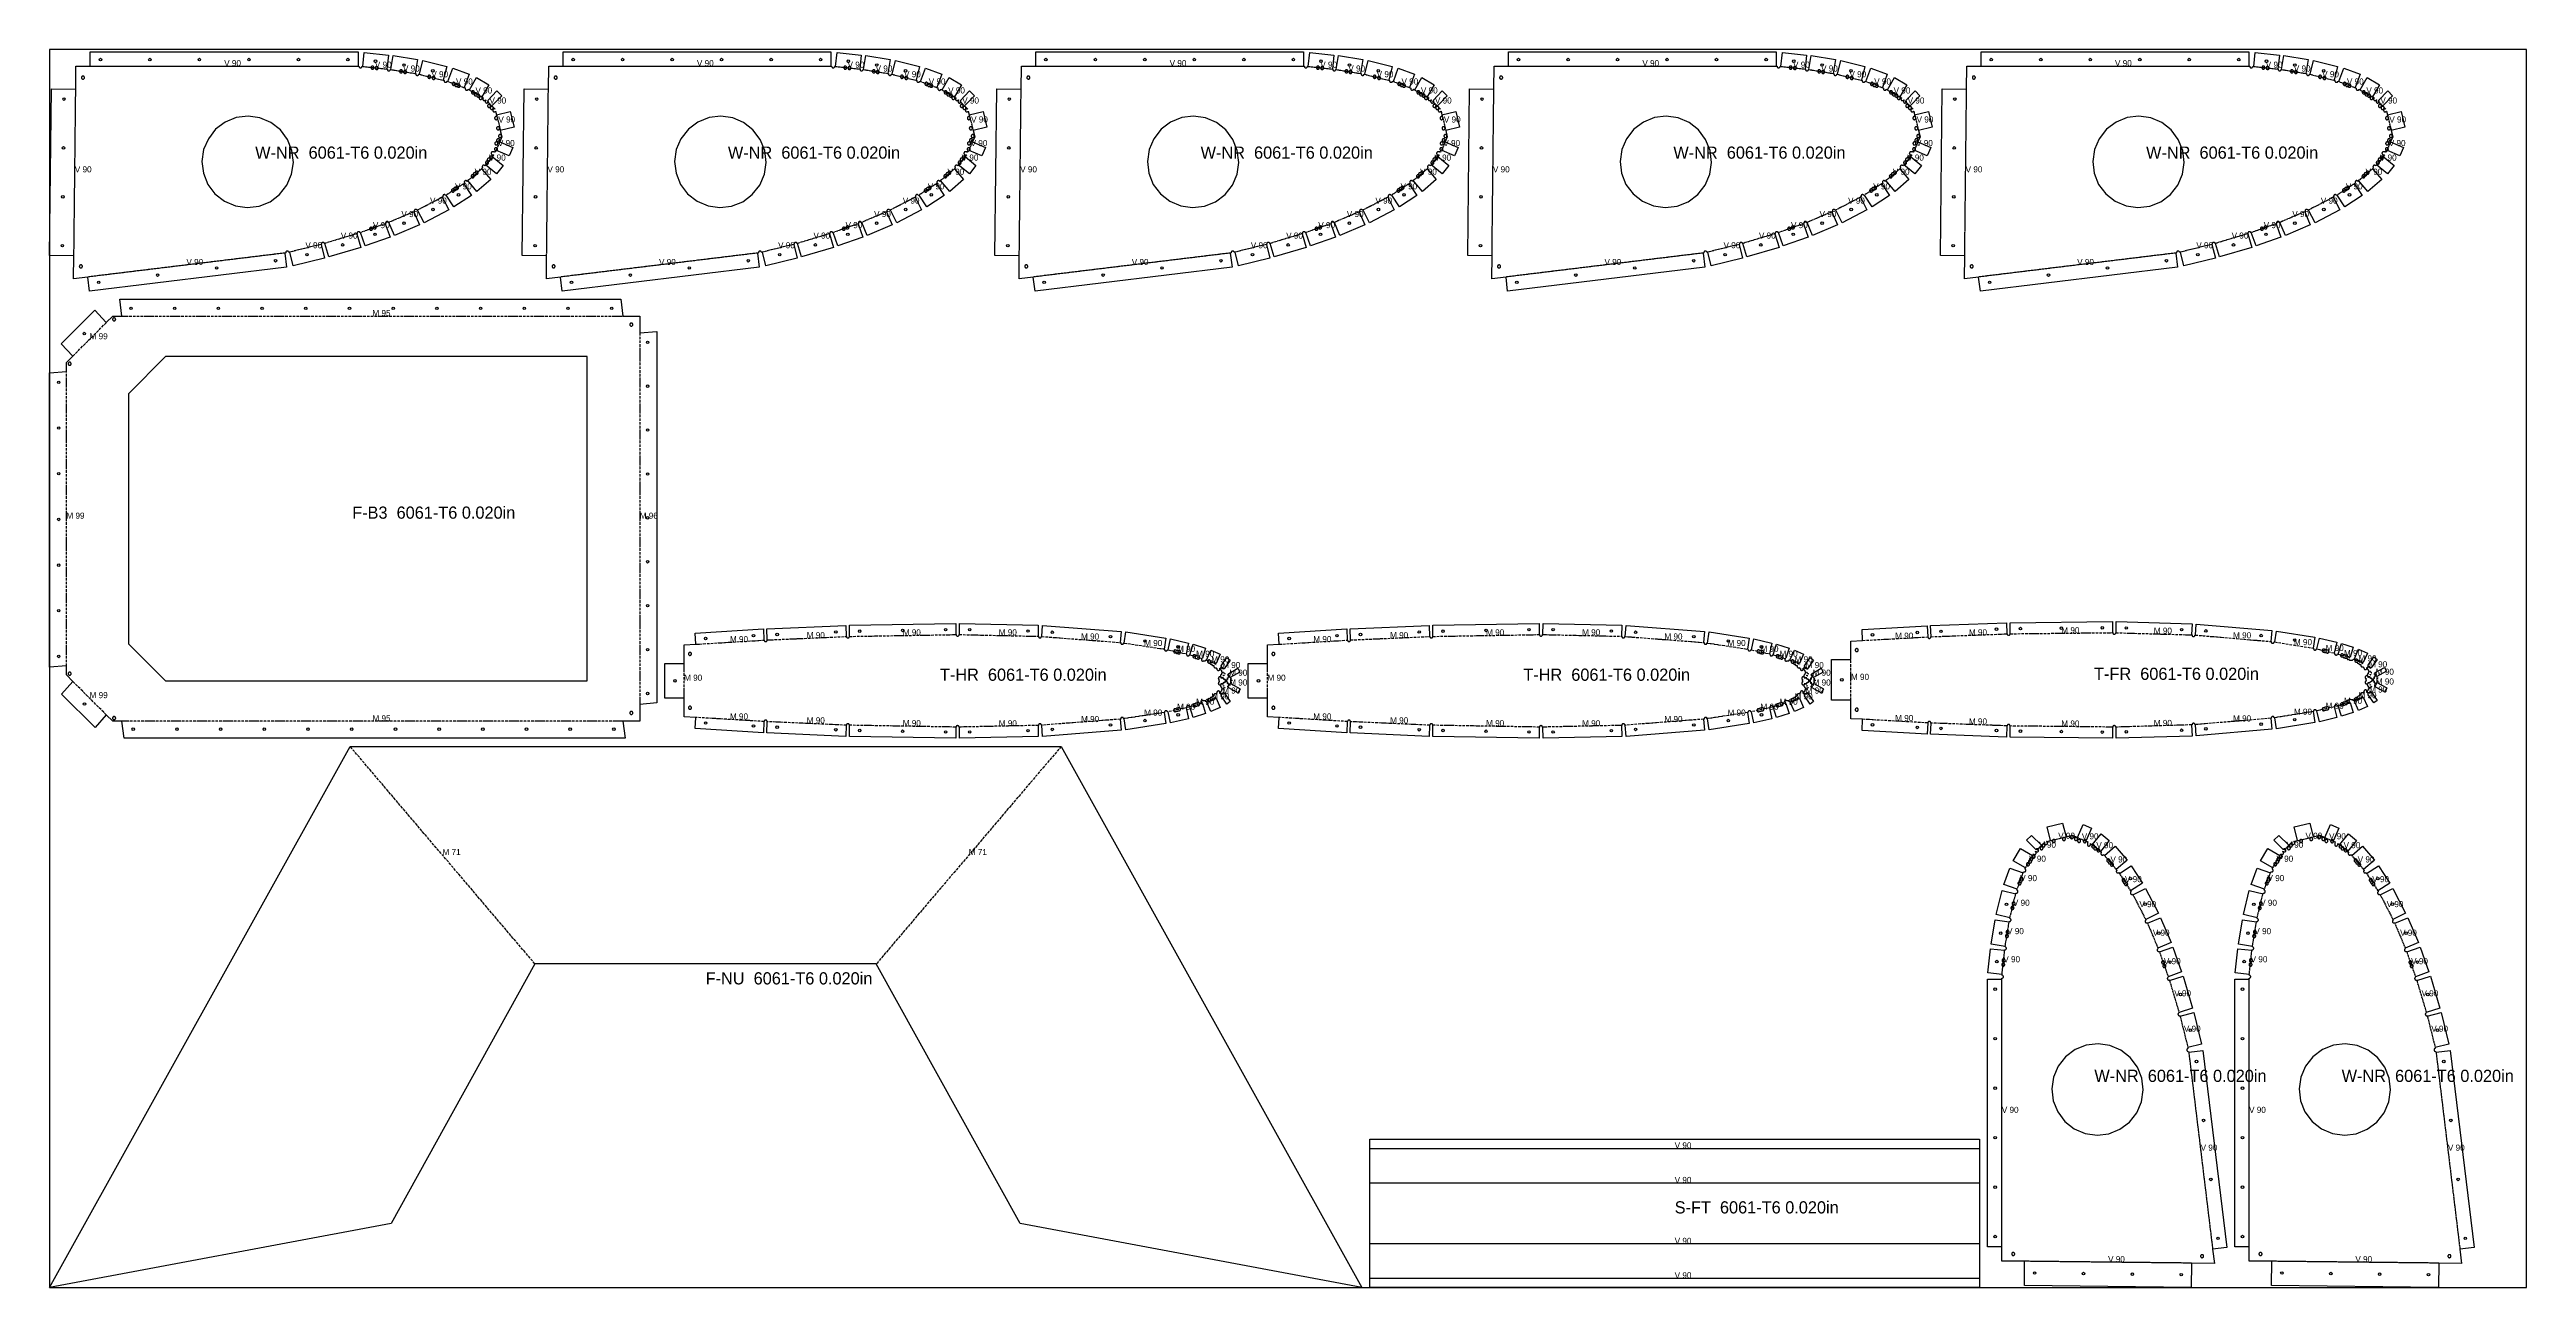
# Model space of a CAD drawing. Header units: millimetres. Extents: x 0 to 2438, y 0 to 1219.
import ezdxf

# ---------------------------------------------------------------- set-up
doc = ezdxf.new("R2010")
doc.units = ezdxf.units.MM
doc.linetypes.add('DASHDOT', pattern=[3.556, 2.54, -0.508, 0, -0.508])
doc.linetypes.add('DASHED', pattern=[1.524, 1.27, -0.254])
for name, color, linetype in [('CUT', 7, 'CONTINUOUS'), ('ETCH', 8, 'CONTINUOUS'), ('HOLE', 6, 'CONTINUOUS'), ('MOUNTAIN', 5, 'DASHDOT'), ('VALLEY', 1, 'DASHED')]:
    doc.layers.add(name, color=color, linetype=linetype)

msp = doc.modelspace()

# ---------------------------------------------------------------- texts
at = {"layer": 'ETCH'}
for s, height, p in [('V 90', 6, (171.9, 1202.6)), ('V 90', 6, (320.2, 1201.1)), ('V 90', 6, (347.9, 1197.3)), ('V 90', 6, (375.8, 1191.7)), ('V 90', 6, (637.2, 1202.6)), ('V 90', 6, (785.5, 1201.1)), ('V 90', 6, (813.1, 1197.3)), ('V 90', 6, (841.1, 1191.7)), ('V 90', 6, (1102.5, 1202.6)), ('V 90', 6, (1250.8, 1201.1)), ('V 90', 6, (1278.4, 1197.3)), ('V 90', 6, (1306.3, 1191.7)), ('V 90', 6, (1567.8, 1202.6)), ('V 90', 6, (1716.1, 1201.1)), ('V 90', 6, (1743.7, 1197.3)), ('V 90', 6, (1771.6, 1191.7)), ('V 90', 6, (2033, 1202.6)), ('V 90', 6, (2181.4, 1201.1)), ('V 90', 6, (2209, 1197.3)), ('V 90', 6, (2236.9, 1191.7)), ('V 90', 6, (400.1, 1184.5)), ('V 90', 6, (419.2, 1175.7)), ('V 90', 6, (433, 1165.8)), ('V 90', 6, (865.4, 1184.5)), ('V 90', 6, (884.5, 1175.7)), ('V 90', 6, (898.3, 1165.8)), ('V 90', 6, (1330.7, 1184.5)), ('V 90', 6, (1349.8, 1175.7)), ('V 90', 6, (1363.6, 1165.8)), ('V 90', 6, (1796, 1184.5)), ('V 90', 6, (1815.1, 1175.7)), ('V 90', 6, (1828.9, 1165.8)), ('V 90', 6, (2261.3, 1184.5)), ('V 90', 6, (2280.4, 1175.7)), ('V 90', 6, (2294.2, 1165.8)), ('V 90', 6, (441.8, 1147.1)), ('V 90', 6, (907.1, 1147.1)), ('V 90', 6, (1372.4, 1147.1)), ('V 90', 6, (1837.7, 1147.1)), ('V 90', 6, (2303, 1147.1)), ('W-NR  6061-T6 0.020in', 12, (202.4, 1111.5)), ('V 90', 6, (441.3, 1123.9)), ('W-NR  6061-T6 0.020in', 12, (667.7, 1111.5)), ('V 90', 6, (906.6, 1123.9)), ('W-NR  6061-T6 0.020in', 12, (1133, 1111.5)), ('V 90', 6, (1371.9, 1123.9)), ('W-NR  6061-T6 0.020in', 12, (1598.3, 1111.5)), ('V 90', 6, (1837.2, 1123.9)), ('W-NR  6061-T6 0.020in', 12, (2063.6, 1111.5)), ('V 90', 6, (2302.5, 1123.9)), ('V 90', 6, (24.9, 1098)), ('V 90', 6, (418.5, 1095.7)), ('V 90', 6, (432.5, 1109.6)), ('V 90', 6, (490.1, 1098)), ('V 90', 6, (883.8, 1095.7)), ('V 90', 6, (897.8, 1109.6)), ('V 90', 6, (955.4, 1098)), ('V 90', 6, (1349, 1095.7)), ('V 90', 6, (1363.1, 1109.6)), ('V 90', 6, (1420.7, 1098)), ('V 90', 6, (1814.3, 1095.7)), ('V 90', 6, (1828.4, 1109.6)), ('V 90', 6, (1886, 1098)), ('V 90', 6, (2279.6, 1095.7)), ('V 90', 6, (2293.7, 1109.6)), ('V 90', 6, (374.5, 1067.2)), ('V 90', 6, (399.1, 1081.3)), ('V 90', 6, (839.8, 1067.2)), ('V 90', 6, (864.4, 1081.3)), ('V 90', 6, (1305, 1067.2)), ('V 90', 6, (1329.7, 1081.3)), ('V 90', 6, (1770.3, 1067.2)), ('V 90', 6, (1795, 1081.3)), ('V 90', 6, (2235.6, 1067.2)), ('V 90', 6, (2260.2, 1081.3)), ('V 90', 6, (318.3, 1043.1)), ('V 90', 6, (346.3, 1054)), ('V 90', 6, (783.5, 1043.1)), ('V 90', 6, (811.6, 1054)), ('V 90', 6, (1248.8, 1043.1)), ('V 90', 6, (1276.9, 1054)), ('V 90', 6, (1714.1, 1043.1)), ('V 90', 6, (1742.2, 1054)), ('V 90', 6, (2179.4, 1043.1)), ('V 90', 6, (2207.5, 1054)), ('V 90', 6, (251.8, 1023.3)), ('V 90', 6, (286.7, 1032.8)), ('V 90', 6, (717.1, 1023.3)), ('V 90', 6, (751.9, 1032.8)), ('V 90', 6, (1182.4, 1023.3)), ('V 90', 6, (1217.2, 1032.8)), ('V 90', 6, (1647.7, 1023.3)), ('V 90', 6, (1682.5, 1032.8)), ('V 90', 6, (2113, 1023.3)), ('V 90', 6, (2147.8, 1032.8)), ('V 90', 6, (134.7, 1006.8)), ('V 90', 6, (599.9, 1006.8)), ('V 90', 6, (1065.2, 1006.8)), ('V 90', 6, (1530.5, 1006.8)), ('V 90', 6, (1995.8, 1006.8)), ('M 95', 6, (317.8, 956.5)), ('M 99', 6, (39.4, 933.7)), ('M 99', 6, (16.6, 757)), ('F-B3  6061-T6 0.020in', 12, (297.9, 757)), ('M 96', 6, (580.9, 757)), ('M 90', 6, (669.7, 635.4)), ('M 90', 6, (745.3, 639.3)), ('M 90', 6, (839.8, 642)), ('M 90', 6, (934.3, 642.1)), ('M 90', 6, (1015.3, 638)), ('M 90', 6, (1077.4, 631.6)), ('M 90', 6, (1243.9, 635.4)), ('M 90', 6, (1319.5, 639.3)), ('M 90', 6, (1414, 642)), ('M 90', 6, (1508.5, 642.1)), ('M 90', 6, (1589.5, 638)), ('M 90', 6, (1651.6, 631.6)), ('M 90', 6, (1816.6, 638.8)), ('M 90', 6, (1889.2, 642.2)), ('M 90', 6, (1980.2, 644.2)), ('M 90', 6, (2071.2, 643.7)), ('M 90', 6, (2149.2, 639.2)), ('M 90', 6, (2209.1, 632.5)), ('T-HR  6061-T6 0.020in', 12, (876.4, 597.4)), ('M 90', 6, (1109.8, 625.9)), ('M 90', 6, (1128.6, 621)), ('M 90', 6, (1143.4, 615.6)), ('M 90', 6, (1154.2, 609.9)), ('T-HR  6061-T6 0.020in', 12, (1450.6, 597.4)), ('M 90', 6, (1684, 625.9)), ('M 90', 6, (1702.8, 621)), ('M 90', 6, (1717.6, 615.6)), ('M 90', 6, (1728.5, 609.9)), ('T-FR  6061-T6 0.020in', 12, (2012.4, 598.3)), ('M 90', 6, (2240.3, 626.8)), ('M 90', 6, (2258.4, 621.8)), ('M 90', 6, (2272.6, 616.5)), ('M 90', 6, (2283.1, 610.7)), ('M 99', 6, (39.4, 580.3)), ('M 90', 6, (624.6, 597.4)), ('M 90', 6, (1143.4, 579.1)), ('M 90', 6, (1154.2, 584.8)), ('M 90', 6, (1161.1, 602.4)), ('M 90', 6, (1161.1, 592.7)), ('M 90', 6, (1198.8, 597.4)), ('M 90', 6, (1717.6, 579.1)), ('M 90', 6, (1728.5, 584.8)), ('M 90', 6, (1735.3, 602.4)), ('M 90', 6, (1735.3, 592.7)), ('M 90', 6, (1773.1, 598.3)), ('M 90', 6, (2272.6, 580.1)), ('M 90', 6, (2283.1, 585.8)), ('M 90', 6, (2289.7, 603.3)), ('M 90', 6, (2289.7, 593.7)), ('M 95', 6, (317.8, 557.5)), ('M 90', 6, (669.7, 559.3)), ('M 90', 6, (745.3, 555.4)), ('M 90', 6, (1015.3, 556.7)), ('M 90', 6, (1077.4, 563.1)), ('M 90', 6, (1109.8, 568.8)), ('M 90', 6, (1128.6, 573.7)), ('M 90', 6, (1243.9, 559.3)), ('M 90', 6, (1319.5, 555.4)), ('M 90', 6, (1589.5, 556.7)), ('M 90', 6, (1651.6, 563.1)), ('M 90', 6, (1684, 568.8)), ('M 90', 6, (1702.8, 573.7)), ('M 90', 6, (1816.6, 557.7)), ('M 90', 6, (2149.2, 557.3)), ('M 90', 6, (2209.1, 564)), ('M 90', 6, (2240.3, 569.8)), ('M 90', 6, (2258.4, 574.7)), ('M 90', 6, (839.8, 552.7)), ('M 90', 6, (934.3, 552.6)), ('M 90', 6, (1414, 552.7)), ('M 90', 6, (1508.5, 552.6)), ('M 90', 6, (1889.2, 554.4)), ('M 90', 6, (1980.2, 552.3)), ('M 90', 6, (2071.2, 552.9)), ('V 90', 6, (1958.4, 433)), ('V 90', 6, (1977.1, 441.8)), ('V 90', 6, (2000.3, 441.3)), ('V 90', 6, (2201.8, 433)), ('V 90', 6, (2220.5, 441.8)), ('V 90', 6, (2243.7, 441.3)), ('M 71', 6, (386.8, 425.7)), ('M 71', 6, (904.8, 425.7)), ('V 90', 6, (1948.5, 419.2)), ('V 90', 6, (2014.6, 432.5)), ('V 90', 6, (2028.5, 418.5)), ('V 90', 6, (2191.9, 419.2)), ('V 90', 6, (2258, 432.5)), ('V 90', 6, (2271.9, 418.5)), ('V 90', 6, (1939.7, 400.1)), ('V 90', 6, (2042.8, 399.1)), ('V 90', 6, (2183.1, 400.1)), ('V 90', 6, (2286.2, 399.1)), ('V 90', 6, (1932.5, 375.8)), ('V 90', 6, (2057, 374.5)), ('V 90', 6, (2175.9, 375.8)), ('V 90', 6, (2300.4, 374.5)), ('V 90', 6, (1926.8, 347.9)), ('V 90', 6, (2070.2, 346.3)), ('V 90', 6, (2170.2, 347.9)), ('V 90', 6, (2313.6, 346.3)), ('V 90', 6, (1923.1, 320.2)), ('V 90', 6, (2081.1, 318.3)), ('V 90', 6, (2166.5, 320.2)), ('V 90', 6, (2324.5, 318.3)), ('F-NU  6061-T6 0.020in', 12, (645.8, 298.4)), ('V 90', 6, (2091.3, 286.7)), ('V 90', 6, (2334.7, 286.7)), ('V 90', 6, (2100.8, 251.8)), ('V 90', 6, (2344.3, 251.8)), ('W-NR  6061-T6 0.020in', 12, (2012.7, 202.4)), ('W-NR  6061-T6 0.020in', 12, (2256.1, 202.4)), ('V 90', 6, (1921.6, 171.9)), ('V 90', 6, (2165, 171.9)), ('V 90', 6, (1599.6, 136.9)), ('V 90', 6, (2117.3, 134.7)), ('V 90', 6, (2360.7, 134.7)), ('V 90', 6, (1599.6, 102.9)), ('S-FT  6061-T6 0.020in', 12, (1599.6, 72.9)), ('V 90', 6, (1599.6, 42.9)), ('V 90', 6, (2026.2, 24.9)), ('V 90', 6, (2269.6, 24.9)), ('V 90', 6, (1599.6, 9))]:
    msp.add_text(s, height=height, dxfattribs=at).set_placement(p)

# ---------------------------------------------------------------- linework, layer by layer
at = {"layer": 'CUT'}
for points in [[(331.7, 1049.5), (331.6, 1049.5), (331.5, 1049.4), (331.4, 1049.3), (331.2, 1049.2), (331.1, 1049.1), (331.1, 1049), (331, 1048.8), (330.9, 1048.7), (330.9, 1048.6), (330.8, 1048.4), (330.8, 1048.3), (330.8, 1048.1), (330.8, 1048), (330.9, 1047.8), (330.9, 1047.7), (330.9, 1047.6), (330.5, 1047.5), (335.2, 1034.3), (310.7, 1025.6), (306, 1038.7), (305.6, 1038.6), (305.6, 1038.7), (305.5, 1038.9), (305.4, 1039), (305.4, 1039.1), (305.3, 1039.2), (305.1, 1039.3), (305, 1039.4), (304.9, 1039.5), (304.8, 1039.5), (304.6, 1039.6), (304.5, 1039.6), (304.3, 1039.6), (304.2, 1039.6), (304, 1039.6), (303.9, 1039.6), (303.8, 1039.6), (303.6, 1039.5), (303.5, 1039.5), (303.4, 1039.4), (303.2, 1039.3), (303.1, 1039.2), (303, 1039.1), (303, 1039), (302.9, 1038.8), (302.8, 1038.7), (302.8, 1038.6), (302.7, 1038.4), (302.7, 1038.3), (302.7, 1038.1), (302.7, 1038), (302.7, 1037.8), (302.8, 1037.7), (302.8, 1037.7), (302.4, 1037.6), (306.4, 1024.2), (274.9, 1014.7), (270.9, 1028.1), (270.5, 1028), (270.5, 1028.1), (270.5, 1028.2), (270.4, 1028.4), (270.3, 1028.5), (270.2, 1028.6), (270.1, 1028.7), (270, 1028.8), (269.9, 1028.9), (269.8, 1029), (269.7, 1029), (269.5, 1029.1), (269.4, 1029.1), (269.2, 1029.1), (269.1, 1029.1), (268.9, 1029.1), (268.8, 1029.1), (268.6, 1029.1), (268.5, 1029), (268.4, 1029), (268.2, 1028.9), (268.1, 1028.8), (268, 1028.7), (267.9, 1028.6), (267.8, 1028.5), (267.8, 1028.3), (267.7, 1028.2), (267.7, 1028.1), (267.6, 1027.9), (267.6, 1027.8), (267.6, 1027.6), (267.6, 1027.5), (267.6, 1027.3), (267.7, 1027.2), (267.3, 1027.1), (270.7, 1013.6), (239.7, 1005.9), (236.4, 1019.5), (235.5, 1019.3), (235.5, 1019.4), (235.4, 1019.5), (235.4, 1019.6), (235.3, 1019.8), (235.2, 1019.9), (235.1, 1020), (235, 1020.1), (234.9, 1020.2), (234.8, 1020.3), (234.7, 1020.4), (234.5, 1020.4), (234.4, 1020.5), (234.3, 1020.5), (234.1, 1020.5), (234, 1020.6), (233.8, 1020.5), (233.7, 1020.5), (233.5, 1020.5), (233.4, 1020.4), (233.3, 1020.4), (233.1, 1020.3), (233, 1020.2), (232.9, 1020.1), (232.8, 1020), (232.7, 1019.9), (232.7, 1019.7), (232.6, 1019.6), (232.5, 1019.5), (232.5, 1019.3), (232.5, 1019.2), (232.5, 1019), (232.5, 1018.9), (232.5, 1018.7), (232.5, 1018.7), (231.6, 1018.6), (233.3, 1004.7), (39.4, 981.2), (37.7, 995), (23.7, 993.3), (24, 1015.8), (0, 1016.1), (1.8, 1180.4), (25.8, 1180.1), (26, 1202.6), (40.1, 1202.6), (40.1, 1216.6), (303.7, 1216.6), (303.7, 1202.6), (304.5, 1202.6), (304.5, 1202.4), (304.5, 1202.3), (304.5, 1202.2), (304.6, 1202), (304.6, 1201.9), (304.7, 1201.7), (304.8, 1201.6), (304.9, 1201.5), (305, 1201.4), (305.1, 1201.3), (305.2, 1201.2), (305.3, 1201.1), (305.5, 1201.1), (305.6, 1201), (305.7, 1201), (305.9, 1201), (306, 1201), (306.2, 1201), (306.3, 1201), (306.5, 1201), (306.6, 1201.1), (306.7, 1201.2), (306.9, 1201.2), (307, 1201.3), (307.1, 1201.4), (307.2, 1201.5), (307.3, 1201.7), (307.3, 1201.8), (307.4, 1201.9), (307.5, 1202.1), (307.5, 1202.2), (307.5, 1202.3), (307.5, 1202.4), (308.3, 1202.3), (309.8, 1216.2), (333.6, 1213.6), (332.1, 1199.8), (332.5, 1199.7), (332.5, 1199.6), (332.5, 1199.5), (332.5, 1199.3), (332.5, 1199.2), (332.6, 1199.1), (332.6, 1198.9), (332.7, 1198.8), (332.7, 1198.7), (332.8, 1198.5), (332.9, 1198.4), (333, 1198.3), (333.2, 1198.2), (333.3, 1198.2), (333.4, 1198.1), (333.6, 1198.1), (333.7, 1198), (333.9, 1198), (334, 1198), (334.1, 1198), (334.3, 1198), (334.4, 1198.1), (334.6, 1198.1), (334.7, 1198.2), (334.8, 1198.3), (334.9, 1198.4), (335.1, 1198.5), (335.2, 1198.6), (335.2, 1198.7), (335.3, 1198.8), (335.4, 1199), (335.4, 1199.1), (335.5, 1199.2), (335.5, 1199.3), (335.8, 1199.3), (338.1, 1213), (362.1, 1209.2), (359.9, 1195.4), (360.5, 1195.3), (360.4, 1195.2), (360.4, 1195.1), (360.4, 1195), (360.4, 1194.8), (360.5, 1194.7), (360.5, 1194.5), (360.5, 1194.4), (360.6, 1194.3), (360.7, 1194.1), (360.8, 1194), (360.9, 1193.9), (361, 1193.8), (361.1, 1193.7), (361.2, 1193.6), (361.4, 1193.6), (361.5, 1193.5), (361.7, 1193.5), (361.8, 1193.5), (361.9, 1193.5), (362.1, 1193.5), (362.2, 1193.5), (362.4, 1193.5), (362.5, 1193.6), (362.7, 1193.7), (362.8, 1193.7), (362.9, 1193.8), (363, 1193.9), (363.1, 1194), (363.2, 1194.2), (363.3, 1194.3), (363.3, 1194.4), (363.4, 1194.6), (363.4, 1194.7), (364, 1194.6), (367.3, 1208.1), (390.9, 1202.4), (387.6, 1188.8), (388.4, 1188.6), (388.4, 1188.6), (388.4, 1188.4), (388.3, 1188.3), (388.3, 1188.1), (388.3, 1188), (388.4, 1187.8), (388.4, 1187.7), (388.5, 1187.6), (388.5, 1187.4), (388.6, 1187.3), (388.7, 1187.2), (388.8, 1187.1), (388.9, 1187), (389, 1186.9), (389.1, 1186.8), (389.3, 1186.8), (389.4, 1186.7), (389.6, 1186.7), (389.7, 1186.7), (389.8, 1186.6), (390, 1186.7), (390.1, 1186.7), (390.3, 1186.7), (390.4, 1186.8), (390.6, 1186.8), (390.7, 1186.9), (390.8, 1187), (390.9, 1187.1), (391, 1187.2), (391.1, 1187.3), (391.2, 1187.5), (391.2, 1187.6), (391.3, 1187.7), (391.3, 1187.8), (392.1, 1187.5), (396.9, 1200.6), (413, 1194.6), (408.2, 1181.5), (409.4, 1181.1), (409.4, 1181), (409.3, 1180.9), (409.2, 1180.8), (409.2, 1180.6), (409.2, 1180.5), (409.2, 1180.3), (409.2, 1180.2), (409.2, 1180), (409.3, 1179.9), (409.3, 1179.7), (409.4, 1179.6), (409.4, 1179.5), (409.5, 1179.4), (409.6, 1179.3), (409.8, 1179.2), (409.9, 1179.1), (410, 1179), (410.1, 1178.9), (410.3, 1178.9), (410.4, 1178.9), (410.6, 1178.8), (410.7, 1178.8), (410.9, 1178.9), (411, 1178.9), (411.1, 1178.9), (411.3, 1179), (411.4, 1179), (411.5, 1179.1), (411.7, 1179.2), (411.8, 1179.3), (411.9, 1179.4), (411.9, 1179.5), (412, 1179.7), (412.1, 1179.8), (412.1, 1179.8), (413.2, 1179.2), (420.2, 1191.3), (432.3, 1184.3), (425.4, 1172.4), (425.4, 1172.4), (425.3, 1172.5), (425.1, 1172.6), (425, 1172.6), (424.9, 1172.7), (424.7, 1172.7), (424.6, 1172.8), (424.4, 1172.8), (424.3, 1172.8), (424.2, 1172.8), (424, 1172.8), (423.9, 1172.7), (423.7, 1172.7), (423.6, 1172.6), (423.5, 1172.5), (423.4, 1172.4), (423.2, 1172.3), (423.1, 1172.2), (423.1, 1172.1), (423, 1172), (422.9, 1171.9), (422.9, 1171.7), (422.8, 1171.6), (422.8, 1171.4), (422.8, 1171.3), (422.8, 1171.1), (422.9, 1171), (422.9, 1170.8), (422.9, 1170.7), (423, 1170.6), (423.1, 1170.4), (423.2, 1170.3), (423.3, 1170.2), (423.4, 1170.1), (423.5, 1170), (423.6, 1170), (423.8, 1169.9), (423.9, 1169.9), (424.1, 1169.8), (424.2, 1169.8), (424.3, 1169.8), (424.5, 1169.8), (424.6, 1169.8), (424.8, 1169.9), (424.9, 1169.9), (425, 1170), (425.2, 1170.1), (425.3, 1170.2), (425.4, 1170.3), (425.5, 1170.4), (425.6, 1170.5), (425.7, 1170.6), (425.7, 1170.7), (425.8, 1170.9), (425.8, 1171), (425.8, 1171.2), (425.8, 1171.3), (425.8, 1171.5), (425.8, 1171.6), (425.8, 1171.8), (425.7, 1171.9), (425.7, 1172), (426.9, 1171.3), (426.9, 1171.2), (426.8, 1171.1), (426.7, 1171), (426.6, 1170.9), (426.5, 1170.7), (426.5, 1170.6), (426.5, 1170.4), (426.4, 1170.3), (426.4, 1170.2), (426.4, 1170), (426.5, 1169.9), (426.5, 1169.7), (426.5, 1169.6), (426.6, 1169.5), (426.7, 1169.3), (426.8, 1169.2), (426.9, 1169.1), (427, 1169), (427.1, 1168.9), (427.2, 1168.8), (427.4, 1168.8), (427.5, 1168.7), (427.7, 1168.7), (427.8, 1168.7), (427.9, 1168.7), (428.1, 1168.7), (428.2, 1168.7), (428.4, 1168.7), (428.5, 1168.8), (428.7, 1168.9), (428.8, 1168.9), (428.9, 1169), (429, 1169.1), (429.1, 1169.2), (429.2, 1169.4), (429.2, 1169.5), (429.6, 1169.1), (429.5, 1169), (429.4, 1169), (429.3, 1168.9), (429.2, 1168.7), (429.1, 1168.6), (429, 1168.5), (429, 1168.4), (428.9, 1168.2), (428.9, 1168.1), (428.9, 1167.9), (428.9, 1167.8), (428.9, 1167.6), (428.9, 1167.5), (428.9, 1167.4), (429, 1167.2), (429, 1167.1), (429.1, 1167), (429.2, 1166.8), (429.3, 1166.7), (429.4, 1166.6), (429.5, 1166.6), (429.7, 1166.5), (429.8, 1166.4), (429.9, 1166.4), (430.1, 1166.3), (430.2, 1166.3), (430.4, 1166.3), (430.5, 1166.3), (430.7, 1166.3), (430.8, 1166.4), (431, 1166.4), (431.1, 1166.5), (431.2, 1166.6), (431.3, 1166.7), (431.4, 1166.8), (431.5, 1166.9), (431.6, 1167), (431.7, 1167.1), (431.8, 1167.3), (431.8, 1167.4), (431.8, 1167.5), (431.9, 1167.7), (431.9, 1167.8), (431.8, 1168), (431.8, 1168.1), (431.8, 1168.3), (431.7, 1168.4), (431.7, 1168.5), (431.6, 1168.7), (431.5, 1168.8), (431.4, 1168.9), (431.3, 1168.9), (440.3, 1178.2), (445.2, 1173.4), (435.5, 1163.4), (438.6, 1160.4), (438.6, 1160.3), (438.5, 1160.4), (438.4, 1160.4), (438.3, 1160.5), (438.1, 1160.5), (438, 1160.6), (437.8, 1160.6), (437.7, 1160.6), (437.5, 1160.6), (437.4, 1160.6), (437.2, 1160.5), (437.1, 1160.5), (437, 1160.4), (436.9, 1160.3), (436.7, 1160.2), (436.6, 1160.1), (436.5, 1160), (436.4, 1159.9), (436.4, 1159.8), (436.3, 1159.7), (436.3, 1159.5), (436.2, 1159.4), (436.2, 1159.2), (436.2, 1159.1), (436.2, 1158.9), (436.2, 1158.8), (436.3, 1158.6), (436.3, 1158.5), (436.4, 1158.4), (436.5, 1158.2), (436.6, 1158.1), (436.7, 1158), (436.8, 1157.9), (436.9, 1157.8), (437, 1157.8), (437.1, 1157.7), (437.3, 1157.7), (437.4, 1157.6), (437.6, 1157.6), (437.7, 1157.6), (437.9, 1157.6), (438, 1157.6), (438.2, 1157.7), (438.3, 1157.7), (438.4, 1157.8), (438.6, 1157.9), (438.7, 1158), (438.8, 1158.1), (438.9, 1158.2), (439, 1158.3), (439, 1158.4), (439, 1158.4), (440, 1154.8), (453.5, 1158.1), (457.3, 1142.7), (443.7, 1139.4), (445.3, 1133.1), (443.1, 1128.1), (455.9, 1122.5), (452.3, 1114.2), (440.1, 1119.5), (440.2, 1119.5), (440.3, 1119.6), (440.4, 1119.7), (440.5, 1119.8), (440.6, 1119.9), (440.7, 1120), (440.8, 1120.1), (440.9, 1120.3), (440.9, 1120.4), (440.9, 1120.6), (441, 1120.7), (441, 1120.9), (441, 1121), (440.9, 1121.1), (440.9, 1121.3), (440.8, 1121.4), (440.8, 1121.6), (440.7, 1121.7), (440.6, 1121.8), (440.5, 1121.9), (440.4, 1122), (440.3, 1122.1), (440.2, 1122.2), (440, 1122.2), (439.9, 1122.3), (439.7, 1122.3), (439.6, 1122.3), (439.4, 1122.3), (439.3, 1122.3), (439.2, 1122.3), (439, 1122.3), (438.9, 1122.2), (438.7, 1122.1), (438.6, 1122.1), (438.5, 1122), (438.4, 1121.9), (438.3, 1121.8), (438.2, 1121.7), (438.1, 1121.5), (438.1, 1121.4), (438, 1121.3), (438, 1121.1), (438, 1121), (438, 1120.8), (438, 1120.7), (438, 1120.5), (438, 1120.4), (438.1, 1120.2), (438.2, 1120.1), (438.2, 1120), (438.3, 1119.9), (438.4, 1119.8), (438.5, 1119.7), (438.6, 1119.6), (438.8, 1119.5), (438.9, 1119.4), (439, 1119.4), (439.2, 1119.4), (439.3, 1119.3), (439.4, 1119.3), (438.7, 1117.8), (438.6, 1117.8), (438.5, 1117.9), (438.4, 1118), (438.2, 1118), (438.1, 1118.1), (437.9, 1118.1), (437.8, 1118.1), (437.6, 1118.1), (437.5, 1118.1), (437.3, 1118.1), (437.2, 1118.1), (437.1, 1118), (437.1, 1118), (437, 1118.1), (436.9, 1118.1), (436.7, 1118.2), (436.6, 1118.3), (436.5, 1118.3), (436.3, 1118.3), (436.2, 1118.3), (436, 1118.3), (435.9, 1118.3), (435.7, 1118.2), (435.6, 1118.2), (435.5, 1118.1), (435.3, 1118), (435.2, 1118), (435.1, 1117.9), (435, 1117.7), (434.9, 1117.6), (434.8, 1117.5), (434.8, 1117.4), (434.7, 1117.2), (434.7, 1117.1), (434.7, 1116.9), (434.7, 1116.8), (434.7, 1116.6), (434.7, 1116.5), (434.8, 1116.4), (434.8, 1116.2), (434.9, 1116.1), (434.9, 1116), (435, 1115.8), (435.1, 1115.7), (435.2, 1115.6), (435.4, 1115.6), (435.5, 1115.5), (435.6, 1115.4), (435.8, 1115.4), (435.9, 1115.3), (436.1, 1115.3), (436.2, 1115.3), (436.3, 1115.3), (436.5, 1115.3), (436.6, 1115.4), (436.8, 1115.4), (436.8, 1115.4), (436.8, 1115.4), (437, 1115.3), (437.1, 1115.3), (437.2, 1115.2), (435.8, 1113.6), (446.6, 1104.8), (440.1, 1096.7), (429.2, 1105.6), (428.4, 1104.5), (428.3, 1104.6), (428.2, 1104.7), (428.1, 1104.8), (428, 1104.9), (427.8, 1104.9), (427.7, 1105), (427.5, 1105), (427.4, 1105), (427.2, 1105), (427.1, 1105), (427, 1105), (426.8, 1105), (426.7, 1104.9), (426.5, 1104.8), (426.4, 1104.8), (426.3, 1104.7), (426.2, 1104.6), (426.1, 1104.5), (426, 1104.3), (425.9, 1104.2), (425.9, 1104.1), (425.8, 1103.9), (425.8, 1103.8), (425.8, 1103.7), (425.8, 1103.5), (425.8, 1103.4), (425.8, 1103.2), (425.8, 1103.1), (425.9, 1102.9), (426, 1102.8), (426, 1102.7), (426.1, 1102.6), (426.2, 1102.5), (426.3, 1102.4), (425.3, 1101.5), (434.4, 1090.9), (420.7, 1079.2), (411.7, 1089.9), (410.9, 1089.2), (410.9, 1089.2), (410.8, 1089.4), (410.7, 1089.5), (410.6, 1089.6), (410.5, 1089.6), (410.4, 1089.7), (410.2, 1089.8), (410.1, 1089.8), (410, 1089.9), (409.8, 1089.9), (409.7, 1089.9), (409.5, 1089.9), (409.4, 1089.9), (409.2, 1089.8), (409.1, 1089.8), (409, 1089.7), (408.8, 1089.6), (408.7, 1089.5), (408.6, 1089.4), (408.5, 1089.3), (408.4, 1089.2), (408.4, 1089.1), (408.3, 1088.9), (408.2, 1088.8), (408.2, 1088.7), (408.2, 1088.5), (408.2, 1088.4), (408.2, 1088.2), (408.2, 1088.1), (408.3, 1087.9), (408.3, 1087.8), (408.4, 1087.7), (408.4, 1087.5), (408.5, 1087.4), (407.7, 1086.9), (415.3, 1075.2), (398.1, 1064), (390.5, 1075.7), (389.9, 1075.3), (389.9, 1075.3), (389.8, 1075.5), (389.7, 1075.6), (389.6, 1075.7), (389.5, 1075.8), (389.4, 1075.9), (389.3, 1075.9), (389.1, 1076), (389, 1076.1), (388.8, 1076.1), (388.7, 1076.1), (388.6, 1076.1), (388.4, 1076.1), (388.3, 1076.1), (388.1, 1076), (388, 1076), (387.8, 1075.9), (387.7, 1075.8), (387.6, 1075.8), (387.5, 1075.7), (387.4, 1075.5), (387.3, 1075.4), (387.2, 1075.3), (387.2, 1075.2), (387.1, 1075), (387.1, 1074.9), (387.1, 1074.7), (387.1, 1074.6), (387.1, 1074.4), (387.1, 1074.3), (387.1, 1074.2), (387.2, 1074), (387.3, 1073.9), (387.3, 1073.8), (386.6, 1073.5), (393, 1061.1), (368.7, 1048.5), (362.3, 1060.9), (361.8, 1060.7), (361.7, 1060.8), (361.7, 1060.9), (361.6, 1061), (361.5, 1061.1), (361.4, 1061.2), (361.3, 1061.3), (361.1, 1061.4), (361, 1061.4), (360.9, 1061.5), (360.7, 1061.5), (360.6, 1061.5), (360.4, 1061.5), (360.3, 1061.5), (360.1, 1061.5), (360, 1061.5), (359.8, 1061.4), (359.7, 1061.4), (359.6, 1061.3), (359.5, 1061.2), (359.4, 1061.1), (359.3, 1061), (359.2, 1060.9), (359.1, 1060.7), (359, 1060.6), (359, 1060.5), (359, 1060.3), (358.9, 1060.2), (358.9, 1060), (358.9, 1059.9), (359, 1059.7), (359, 1059.6), (359.1, 1059.5), (359.1, 1059.4), (358.6, 1059.2), (364, 1046.3), (339.6, 1036), (334.1, 1048.8), (333.7, 1048.7), (333.7, 1048.7), (333.6, 1048.9), (333.6, 1049), (333.5, 1049.1), (333.4, 1049.2), (333.3, 1049.3), (333.1, 1049.4), (333, 1049.5), (332.9, 1049.5), (332.7, 1049.6), (332.6, 1049.6), (332.4, 1049.6), (332.3, 1049.7), (332.2, 1049.6), (332, 1049.6), (331.9, 1049.6), (331.7, 1049.5)], [(318.6, 1199.9), (318.8, 1199.9), (318.9, 1200), (319, 1200.1), (319.1, 1200.2), (319.2, 1200.4), (319.2, 1200.5), (319.3, 1200.6), (319.4, 1200.8), (319.4, 1200.9), (319.4, 1201.1), (319.4, 1201.2), (319.4, 1201.3), (319.4, 1201.5), (319.3, 1201.6), (319.3, 1201.8), (319.2, 1201.9), (319.1, 1202), (319.1, 1202.1), (319, 1202.3), (318.8, 1202.3), (318.7, 1202.4), (318.6, 1202.5), (318.5, 1202.6), (318.3, 1202.6), (318.2, 1202.7), (318, 1202.7), (317.9, 1202.7), (317.7, 1202.7), (317.6, 1202.6), (317.5, 1202.6), (317.3, 1202.6), (317.2, 1202.5), (317.1, 1202.4), (316.9, 1202.3), (316.8, 1202.2), (316.7, 1202.1), (316.7, 1202), (316.6, 1201.9), (316.5, 1201.7), (316.5, 1201.6), (316.4, 1201.4), (316.4, 1201.3), (316.4, 1201.2), (316.4, 1201), (316.4, 1200.9), (316.5, 1200.7), (316.5, 1200.6), (316.6, 1200.5), (316.7, 1200.3), (316.8, 1200.2), (316.9, 1200.1), (317, 1200), (317.1, 1199.9), (317.2, 1199.8), (317.4, 1199.8), (317.5, 1199.7), (317.6, 1199.7), (317.8, 1199.7), (317.9, 1199.7), (318.1, 1199.7), (318.2, 1199.7), (318.4, 1199.7), (318.5, 1199.8), (318.6, 1199.9)], [(323.3, 1199.9), (323.3, 1200), (323.4, 1200.1), (323.5, 1200.2), (323.5, 1200.4), (323.6, 1200.5), (323.6, 1200.7), (323.6, 1200.8), (323.6, 1201), (323.6, 1201.1), (323.5, 1201.3), (323.5, 1201.4), (323.4, 1201.5), (323.3, 1201.7), (323.2, 1201.8), (323.1, 1201.9), (323, 1202), (322.9, 1202.1), (322.8, 1202.1), (322.6, 1202.2), (322.5, 1202.2), (322.4, 1202.3), (322.2, 1202.3), (322.1, 1202.3), (321.9, 1202.3), (321.8, 1202.3), (321.6, 1202.2), (321.5, 1202.2), (321.4, 1202.1), (321.2, 1202), (321.1, 1201.9), (321, 1201.8), (320.9, 1201.7), (320.8, 1201.6), (320.8, 1201.5), (320.7, 1201.4), (320.6, 1201.2), (320.6, 1201.1), (320.6, 1200.9), (320.6, 1200.8), (320.6, 1200.6), (320.6, 1200.5), (320.7, 1200.3), (320.7, 1200.2), (320.8, 1200.1), (320.8, 1199.9), (320.9, 1199.8), (321, 1199.7), (321.1, 1199.6), (321.3, 1199.5), (321.4, 1199.5), (321.5, 1199.4), (321.7, 1199.4), (321.8, 1199.3), (322, 1199.3), (322.1, 1199.3), (322.3, 1199.3), (322.4, 1199.3), (322.5, 1199.4), (322.7, 1199.4), (322.8, 1199.5), (322.9, 1199.6), (323.1, 1199.7), (323.2, 1199.8), (323.3, 1199.9)], [(347, 1196.4), (347.1, 1196.5), (347.2, 1196.6), (347.3, 1196.8), (347.3, 1196.9), (347.4, 1197), (347.4, 1197.2), (347.5, 1197.3), (347.5, 1197.4), (347.5, 1197.6), (347.5, 1197.7), (347.5, 1197.9), (347.4, 1198), (347.4, 1198.2), (347.3, 1198.3), (347.2, 1198.4), (347.1, 1198.5), (347, 1198.6), (346.9, 1198.7), (346.8, 1198.8), (346.7, 1198.9), (346.6, 1199), (346.4, 1199), (346.3, 1199), (346.1, 1199.1), (346, 1199.1), (345.8, 1199.1), (345.7, 1199), (345.5, 1199), (345.4, 1199), (345.3, 1198.9), (345.1, 1198.8), (345, 1198.7), (344.9, 1198.6), (344.8, 1198.5), (344.7, 1198.4), (344.7, 1198.3), (344.6, 1198.1), (344.6, 1198), (344.5, 1197.8), (344.5, 1197.7), (344.5, 1197.6), (344.5, 1197.4), (344.5, 1197.3), (344.6, 1197.1), (344.6, 1197), (344.7, 1196.8), (344.8, 1196.7), (344.8, 1196.6), (344.9, 1196.5), (345.1, 1196.4), (345.2, 1196.3), (345.3, 1196.2), (345.4, 1196.2), (345.6, 1196.1), (345.7, 1196.1), (345.9, 1196.1), (346, 1196.1), (346.2, 1196.1), (346.3, 1196.1), (346.5, 1196.1), (346.6, 1196.2), (346.7, 1196.3), (346.8, 1196.3), (347, 1196.4)], [(351.3, 1196.4), (351.4, 1196.5), (351.4, 1196.6), (351.4, 1196.8), (351.4, 1196.9), (351.4, 1197.1), (351.4, 1197.2), (351.3, 1197.4), (351.3, 1197.5), (351.2, 1197.6), (351.1, 1197.8), (351.1, 1197.9), (351, 1198), (350.8, 1198.1), (350.7, 1198.2), (350.6, 1198.2), (350.5, 1198.3), (350.3, 1198.4), (350.2, 1198.4), (350, 1198.4), (349.9, 1198.4), (349.7, 1198.4), (349.6, 1198.4), (349.5, 1198.3), (349.3, 1198.3), (349.2, 1198.2), (349.1, 1198.1), (348.9, 1198.1), (348.8, 1198), (348.7, 1197.8), (348.7, 1197.7), (348.6, 1197.6), (348.5, 1197.5), (348.5, 1197.3), (348.4, 1197.2), (348.4, 1197), (348.4, 1196.9), (348.4, 1196.7), (348.4, 1196.6), (348.5, 1196.5), (348.5, 1196.3), (348.6, 1196.2), (348.7, 1196.1), (348.8, 1195.9), (348.9, 1195.8), (349, 1195.7), (349.1, 1195.7), (349.2, 1195.6), (349.4, 1195.5), (349.5, 1195.5), (349.6, 1195.4), (349.8, 1195.4), (349.9, 1195.4), (350.1, 1195.4), (350.2, 1195.4), (350.4, 1195.5), (350.5, 1195.5), (350.6, 1195.6), (350.8, 1195.7), (350.9, 1195.8), (351, 1195.9), (351.1, 1196), (351.2, 1196.1), (351.2, 1196.2), (351.3, 1196.4)], [(797, 1049.5), (796.9, 1049.5), (796.8, 1049.4), (796.6, 1049.3), (796.5, 1049.2), (796.4, 1049.1), (796.3, 1049), (796.3, 1048.8), (796.2, 1048.7), (796.2, 1048.6), (796.1, 1048.4), (796.1, 1048.3), (796.1, 1048.1), (796.1, 1048), (796.1, 1047.8), (796.2, 1047.7), (796.2, 1047.6), (795.8, 1047.5), (800.5, 1034.3), (776, 1025.6), (771.3, 1038.7), (770.9, 1038.6), (770.9, 1038.7), (770.8, 1038.9), (770.7, 1039), (770.6, 1039.1), (770.5, 1039.2), (770.4, 1039.3), (770.3, 1039.4), (770.2, 1039.5), (770.1, 1039.5), (769.9, 1039.6), (769.8, 1039.6), (769.6, 1039.6), (769.5, 1039.6), (769.3, 1039.6), (769.2, 1039.6), (769, 1039.6), (768.9, 1039.5), (768.8, 1039.5), (768.6, 1039.4), (768.5, 1039.3), (768.4, 1039.2), (768.3, 1039.1), (768.2, 1039), (768.2, 1038.8), (768.1, 1038.7), (768.1, 1038.6), (768, 1038.4), (768, 1038.3), (768, 1038.1), (768, 1038), (768, 1037.8), (768.1, 1037.7), (768.1, 1037.7), (767.7, 1037.6), (771.7, 1024.2), (740.2, 1014.7), (736.2, 1028.1), (735.8, 1028), (735.8, 1028.1), (735.8, 1028.2), (735.7, 1028.4), (735.6, 1028.5), (735.5, 1028.6), (735.4, 1028.7), (735.3, 1028.8), (735.2, 1028.9), (735.1, 1029), (734.9, 1029), (734.8, 1029.1), (734.7, 1029.1), (734.5, 1029.1), (734.4, 1029.1), (734.2, 1029.1), (734.1, 1029.1), (733.9, 1029.1), (733.8, 1029), (733.7, 1029), (733.5, 1028.9), (733.4, 1028.8), (733.3, 1028.7), (733.2, 1028.6), (733.1, 1028.5), (733.1, 1028.3), (733, 1028.2), (732.9, 1028.1), (732.9, 1027.9), (732.9, 1027.8), (732.9, 1027.6), (732.9, 1027.5), (732.9, 1027.3), (732.9, 1027.2), (732.6, 1027.1), (735.9, 1013.6), (705, 1005.9), (701.6, 1019.5), (700.8, 1019.3), (700.7, 1019.4), (700.7, 1019.5), (700.7, 1019.6), (700.6, 1019.8), (700.5, 1019.9), (700.4, 1020), (700.3, 1020.1), (700.2, 1020.2), (700.1, 1020.3), (700, 1020.4), (699.8, 1020.4), (699.7, 1020.5), (699.5, 1020.5), (699.4, 1020.5), (699.3, 1020.6), (699.1, 1020.5), (699, 1020.5), (698.8, 1020.5), (698.7, 1020.4), (698.5, 1020.4), (698.4, 1020.3), (698.3, 1020.2), (698.2, 1020.1), (698.1, 1020), (698, 1019.9), (697.9, 1019.7), (697.9, 1019.6), (697.8, 1019.5), (697.8, 1019.3), (697.8, 1019.2), (697.8, 1019), (697.8, 1018.9), (697.8, 1018.7), (697.8, 1018.7), (696.9, 1018.6), (698.6, 1004.7), (504.7, 981.2), (503, 995), (489, 993.3), (489.3, 1015.8), (465.3, 1016.1), (467.1, 1180.4), (491, 1180.1), (491.3, 1202.6), (505.4, 1202.6), (505.4, 1216.6), (769, 1216.6), (769, 1202.6), (769.8, 1202.6), (769.8, 1202.4), (769.8, 1202.3), (769.8, 1202.2), (769.9, 1202), (769.9, 1201.9), (770, 1201.7), (770.1, 1201.6), (770.2, 1201.5), (770.3, 1201.4), (770.4, 1201.3), (770.5, 1201.2), (770.6, 1201.1), (770.7, 1201.1), (770.9, 1201), (771, 1201), (771.2, 1201), (771.3, 1201), (771.5, 1201), (771.6, 1201), (771.8, 1201), (771.9, 1201.1), (772, 1201.2), (772.1, 1201.2), (772.3, 1201.3), (772.4, 1201.4), (772.5, 1201.5), (772.6, 1201.7), (772.6, 1201.8), (772.7, 1201.9), (772.7, 1202.1), (772.8, 1202.2), (772.8, 1202.3), (772.8, 1202.4), (773.6, 1202.3), (775.1, 1216.2), (798.9, 1213.6), (797.4, 1199.8), (797.8, 1199.7), (797.8, 1199.6), (797.8, 1199.5), (797.8, 1199.3), (797.8, 1199.2), (797.8, 1199.1), (797.9, 1198.9), (798, 1198.8), (798, 1198.7), (798.1, 1198.5), (798.2, 1198.4), (798.3, 1198.3), (798.5, 1198.2), (798.6, 1198.2), (798.7, 1198.1), (798.9, 1198.1), (799, 1198), (799.1, 1198), (799.3, 1198), (799.4, 1198), (799.6, 1198), (799.7, 1198.1), (799.9, 1198.1), (800, 1198.2), (800.1, 1198.3), (800.2, 1198.4), (800.3, 1198.5), (800.4, 1198.6), (800.5, 1198.7), (800.6, 1198.8), (800.7, 1199), (800.7, 1199.1), (800.7, 1199.2), (800.8, 1199.3), (801.1, 1199.3), (803.4, 1213), (827.4, 1209.2), (825.2, 1195.4), (825.7, 1195.3), (825.7, 1195.2), (825.7, 1195.1), (825.7, 1195), (825.7, 1194.8), (825.7, 1194.7), (825.8, 1194.5), (825.8, 1194.4), (825.9, 1194.3), (826, 1194.1), (826.1, 1194), (826.2, 1193.9), (826.3, 1193.8), (826.4, 1193.7), (826.5, 1193.6), (826.7, 1193.6), (826.8, 1193.5), (826.9, 1193.5), (827.1, 1193.5), (827.2, 1193.5), (827.4, 1193.5), (827.5, 1193.5), (827.7, 1193.5), (827.8, 1193.6), (827.9, 1193.7), (828.1, 1193.7), (828.2, 1193.8), (828.3, 1193.9), (828.4, 1194), (828.5, 1194.2), (828.5, 1194.3), (828.6, 1194.4), (828.7, 1194.6), (828.7, 1194.7), (829.3, 1194.6), (832.6, 1208.1), (856.2, 1202.4), (852.9, 1188.8), (853.7, 1188.6), (853.7, 1188.6), (853.6, 1188.4), (853.6, 1188.3), (853.6, 1188.1), (853.6, 1188), (853.6, 1187.8), (853.7, 1187.7), (853.7, 1187.6), (853.8, 1187.4), (853.9, 1187.3), (854, 1187.2), (854.1, 1187.1), (854.2, 1187), (854.3, 1186.9), (854.4, 1186.8), (854.6, 1186.8), (854.7, 1186.7), (854.8, 1186.7), (855, 1186.7), (855.1, 1186.6), (855.3, 1186.7), (855.4, 1186.7), (855.6, 1186.7), (855.7, 1186.8), (855.8, 1186.8), (856, 1186.9), (856.1, 1187), (856.2, 1187.1), (856.3, 1187.2), (856.4, 1187.3), (856.4, 1187.5), (856.5, 1187.6), (856.6, 1187.7), (856.6, 1187.8), (857.4, 1187.5), (862.2, 1200.6), (878.3, 1194.6), (873.5, 1181.5), (874.7, 1181.1), (874.6, 1181), (874.6, 1180.9), (874.5, 1180.8), (874.5, 1180.6), (874.5, 1180.5), (874.5, 1180.3), (874.5, 1180.2), (874.5, 1180), (874.5, 1179.9), (874.6, 1179.7), (874.7, 1179.6), (874.7, 1179.5), (874.8, 1179.4), (874.9, 1179.3), (875, 1179.2), (875.2, 1179.1), (875.3, 1179), (875.4, 1178.9), (875.6, 1178.9), (875.7, 1178.9), (875.8, 1178.8), (876, 1178.8), (876.1, 1178.9), (876.3, 1178.9), (876.4, 1178.9), (876.6, 1179), (876.7, 1179), (876.8, 1179.1), (876.9, 1179.2), (877, 1179.3), (877.1, 1179.4), (877.2, 1179.5), (877.3, 1179.7), (877.4, 1179.8), (877.4, 1179.8), (878.5, 1179.2), (885.5, 1191.3), (897.5, 1184.3), (890.7, 1172.4), (890.7, 1172.4), (890.5, 1172.5), (890.4, 1172.6), (890.3, 1172.6), (890.2, 1172.7), (890, 1172.7), (889.9, 1172.8), (889.7, 1172.8), (889.6, 1172.8), (889.4, 1172.8), (889.3, 1172.8), (889.2, 1172.7), (889, 1172.7), (888.9, 1172.6), (888.8, 1172.5), (888.6, 1172.4), (888.5, 1172.3), (888.4, 1172.2), (888.3, 1172.1), (888.3, 1172), (888.2, 1171.9), (888.2, 1171.7), (888.1, 1171.6), (888.1, 1171.4), (888.1, 1171.3), (888.1, 1171.1), (888.1, 1171), (888.2, 1170.8), (888.2, 1170.7), (888.3, 1170.6), (888.4, 1170.4), (888.5, 1170.3), (888.6, 1170.2), (888.7, 1170.1), (888.8, 1170), (888.9, 1170), (889.1, 1169.9), (889.2, 1169.9), (889.3, 1169.8), (889.5, 1169.8), (889.6, 1169.8), (889.8, 1169.8), (889.9, 1169.8), (890.1, 1169.9), (890.2, 1169.9), (890.3, 1170), (890.5, 1170.1), (890.6, 1170.2), (890.7, 1170.3), (890.8, 1170.4), (890.9, 1170.5), (890.9, 1170.6), (891, 1170.7), (891, 1170.9), (891.1, 1171), (891.1, 1171.2), (891.1, 1171.3), (891.1, 1171.5), (891.1, 1171.6), (891, 1171.8), (891, 1171.9), (891, 1172), (892.2, 1171.3), (892.1, 1171.2), (892, 1171.1), (892, 1171), (891.9, 1170.9), (891.8, 1170.7), (891.8, 1170.6), (891.7, 1170.4), (891.7, 1170.3), (891.7, 1170.2), (891.7, 1170), (891.7, 1169.9), (891.8, 1169.7), (891.8, 1169.6), (891.9, 1169.5), (892, 1169.3), (892.1, 1169.2), (892.2, 1169.1), (892.3, 1169), (892.4, 1168.9), (892.5, 1168.8), (892.7, 1168.8), (892.8, 1168.7), (892.9, 1168.7), (893.1, 1168.7), (893.2, 1168.7), (893.4, 1168.7), (893.5, 1168.7), (893.7, 1168.7), (893.8, 1168.8), (893.9, 1168.9), (894.1, 1168.9), (894.2, 1169), (894.3, 1169.1), (894.4, 1169.2), (894.5, 1169.4), (894.5, 1169.5), (894.9, 1169.1), (894.8, 1169), (894.7, 1169), (894.6, 1168.9), (894.5, 1168.7), (894.4, 1168.6), (894.3, 1168.5), (894.2, 1168.4), (894.2, 1168.2), (894.2, 1168.1), (894.1, 1167.9), (894.1, 1167.8), (894.2, 1167.6), (894.2, 1167.5), (894.2, 1167.4), (894.3, 1167.2), (894.3, 1167.1), (894.4, 1167), (894.5, 1166.8), (894.6, 1166.7), (894.7, 1166.6), (894.8, 1166.6), (895, 1166.5), (895.1, 1166.4), (895.2, 1166.4), (895.4, 1166.3), (895.5, 1166.3), (895.7, 1166.3), (895.8, 1166.3), (896, 1166.3), (896.1, 1166.4), (896.2, 1166.4), (896.4, 1166.5), (896.5, 1166.6), (896.6, 1166.7), (896.7, 1166.8), (896.8, 1166.9), (896.9, 1167), (897, 1167.1), (897, 1167.3), (897.1, 1167.4), (897.1, 1167.5), (897.1, 1167.7), (897.1, 1167.8), (897.1, 1168), (897.1, 1168.1), (897.1, 1168.3), (897, 1168.4), (897, 1168.5), (896.9, 1168.7), (896.8, 1168.8), (896.7, 1168.9), (896.6, 1168.9), (905.6, 1178.2), (910.5, 1173.4), (900.7, 1163.4), (903.9, 1160.4), (903.9, 1160.3), (903.8, 1160.4), (903.7, 1160.4), (903.5, 1160.5), (903.4, 1160.5), (903.3, 1160.6), (903.1, 1160.6), (903, 1160.6), (902.8, 1160.6), (902.7, 1160.6), (902.5, 1160.5), (902.4, 1160.5), (902.3, 1160.4), (902.1, 1160.3), (902, 1160.2), (901.9, 1160.1), (901.8, 1160), (901.7, 1159.9), (901.7, 1159.8), (901.6, 1159.7), (901.5, 1159.5), (901.5, 1159.4), (901.5, 1159.2), (901.5, 1159.1), (901.5, 1158.9), (901.5, 1158.8), (901.6, 1158.6), (901.6, 1158.5), (901.7, 1158.4), (901.7, 1158.2), (901.8, 1158.1), (901.9, 1158), (902, 1157.9), (902.2, 1157.8), (902.3, 1157.8), (902.4, 1157.7), (902.6, 1157.7), (902.7, 1157.6), (902.9, 1157.6), (903, 1157.6), (903.2, 1157.6), (903.3, 1157.6), (903.4, 1157.7), (903.6, 1157.7), (903.7, 1157.8), (903.8, 1157.9), (904, 1158), (904.1, 1158.1), (904.2, 1158.2), (904.2, 1158.3), (904.3, 1158.4), (904.3, 1158.4), (905.2, 1154.8), (918.8, 1158.1), (922.6, 1142.7), (909, 1139.4), (910.6, 1133.1), (908.4, 1128.1), (921.2, 1122.5), (917.6, 1114.2), (905.3, 1119.5), (905.5, 1119.5), (905.6, 1119.6), (905.7, 1119.7), (905.8, 1119.8), (905.9, 1119.9), (906, 1120), (906.1, 1120.1), (906.1, 1120.3), (906.2, 1120.4), (906.2, 1120.6), (906.2, 1120.7), (906.2, 1120.9), (906.2, 1121), (906.2, 1121.1), (906.2, 1121.3), (906.1, 1121.4), (906.1, 1121.6), (906, 1121.7), (905.9, 1121.8), (905.8, 1121.9), (905.7, 1122), (905.6, 1122.1), (905.4, 1122.2), (905.3, 1122.2), (905.2, 1122.3), (905, 1122.3), (904.9, 1122.3), (904.7, 1122.3), (904.6, 1122.3), (904.4, 1122.3), (904.3, 1122.3), (904.2, 1122.2), (904, 1122.1), (903.9, 1122.1), (903.8, 1122), (903.7, 1121.9), (903.6, 1121.8), (903.5, 1121.7), (903.4, 1121.5), (903.4, 1121.4), (903.3, 1121.3), (903.3, 1121.1), (903.3, 1121), (903.2, 1120.8), (903.3, 1120.7), (903.3, 1120.5), (903.3, 1120.4), (903.4, 1120.2), (903.4, 1120.1), (903.5, 1120), (903.6, 1119.9), (903.7, 1119.8), (903.8, 1119.7), (903.9, 1119.6), (904.1, 1119.5), (904.2, 1119.4), (904.3, 1119.4), (904.5, 1119.4), (904.6, 1119.3), (904.6, 1119.3), (904, 1117.8), (903.9, 1117.8), (903.8, 1117.9), (903.6, 1118), (903.5, 1118), (903.4, 1118.1), (903.2, 1118.1), (903.1, 1118.1), (902.9, 1118.1), (902.8, 1118.1), (902.6, 1118.1), (902.5, 1118.1), (902.4, 1118), (902.3, 1118), (902.3, 1118.1), (902.2, 1118.1), (902, 1118.2), (901.9, 1118.3), (901.7, 1118.3), (901.6, 1118.3), (901.4, 1118.3), (901.3, 1118.3), (901.2, 1118.3), (901, 1118.2), (900.9, 1118.2), (900.7, 1118.1), (900.6, 1118), (900.5, 1118), (900.4, 1117.9), (900.3, 1117.7), (900.2, 1117.6), (900.1, 1117.5), (900.1, 1117.4), (900, 1117.2), (900, 1117.1), (900, 1116.9), (900, 1116.8), (900, 1116.6), (900, 1116.5), (900, 1116.4), (900.1, 1116.2), (900.2, 1116.1), (900.2, 1116), (900.3, 1115.8), (900.4, 1115.7), (900.5, 1115.6), (900.6, 1115.6), (900.8, 1115.5), (900.9, 1115.4), (901, 1115.4), (901.2, 1115.3), (901.3, 1115.3), (901.5, 1115.3), (901.6, 1115.3), (901.8, 1115.3), (901.9, 1115.4), (902.1, 1115.4), (902.1, 1115.4), (902.1, 1115.4), (902.3, 1115.3), (902.4, 1115.3), (902.4, 1115.2), (901.1, 1113.6), (911.9, 1104.8), (905.4, 1096.7), (894.5, 1105.6), (893.7, 1104.5), (893.6, 1104.6), (893.5, 1104.7), (893.4, 1104.8), (893.2, 1104.9), (893.1, 1104.9), (893, 1105), (892.8, 1105), (892.7, 1105), (892.5, 1105), (892.4, 1105), (892.2, 1105), (892.1, 1105), (892, 1104.9), (891.8, 1104.8), (891.7, 1104.8), (891.6, 1104.7), (891.5, 1104.6), (891.4, 1104.5), (891.3, 1104.3), (891.2, 1104.2), (891.2, 1104.1), (891.1, 1103.9), (891.1, 1103.8), (891.1, 1103.7), (891, 1103.5), (891.1, 1103.4), (891.1, 1103.2), (891.1, 1103.1), (891.2, 1102.9), (891.2, 1102.8), (891.3, 1102.7), (891.4, 1102.6), (891.5, 1102.5), (891.6, 1102.4), (890.6, 1101.5), (899.6, 1090.9), (886, 1079.2), (877, 1089.9), (876.2, 1089.2), (876.2, 1089.2), (876.1, 1089.4), (876, 1089.5), (875.9, 1089.6), (875.8, 1089.6), (875.7, 1089.7), (875.5, 1089.8), (875.4, 1089.8), (875.2, 1089.9), (875.1, 1089.9), (874.9, 1089.9), (874.8, 1089.9), (874.7, 1089.9), (874.5, 1089.8), (874.4, 1089.8), (874.2, 1089.7), (874.1, 1089.6), (874, 1089.5), (873.9, 1089.4), (873.8, 1089.3), (873.7, 1089.2), (873.6, 1089.1), (873.6, 1088.9), (873.5, 1088.8), (873.5, 1088.7), (873.5, 1088.5), (873.5, 1088.4), (873.5, 1088.2), (873.5, 1088.1), (873.5, 1087.9), (873.6, 1087.8), (873.7, 1087.7), (873.7, 1087.5), (873.8, 1087.4), (873, 1086.9), (880.6, 1075.2), (863.4, 1064), (855.8, 1075.7), (855.2, 1075.3), (855.2, 1075.3), (855.1, 1075.5), (855, 1075.6), (854.9, 1075.7), (854.8, 1075.8), (854.7, 1075.9), (854.5, 1075.9), (854.4, 1076), (854.3, 1076.1), (854.1, 1076.1), (854, 1076.1), (853.8, 1076.1), (853.7, 1076.1), (853.5, 1076.1), (853.4, 1076), (853.3, 1076), (853.1, 1075.9), (853, 1075.8), (852.9, 1075.8), (852.8, 1075.7), (852.7, 1075.5), (852.6, 1075.4), (852.5, 1075.3), (852.5, 1075.2), (852.4, 1075), (852.4, 1074.9), (852.4, 1074.7), (852.4, 1074.6), (852.4, 1074.4), (852.4, 1074.3), (852.4, 1074.2), (852.5, 1074), (852.5, 1073.9), (852.6, 1073.8), (851.9, 1073.5), (858.3, 1061.1), (834, 1048.5), (827.6, 1060.9), (827.1, 1060.7), (827, 1060.8), (827, 1060.9), (826.9, 1061), (826.8, 1061.1), (826.7, 1061.2), (826.5, 1061.3), (826.4, 1061.4), (826.3, 1061.4), (826.1, 1061.5), (826, 1061.5), (825.8, 1061.5), (825.7, 1061.5), (825.6, 1061.5), (825.4, 1061.5), (825.3, 1061.5), (825.1, 1061.4), (825, 1061.4), (824.9, 1061.3), (824.8, 1061.2), (824.6, 1061.1), (824.5, 1061), (824.5, 1060.9), (824.4, 1060.7), (824.3, 1060.6), (824.3, 1060.5), (824.2, 1060.3), (824.2, 1060.2), (824.2, 1060), (824.2, 1059.9), (824.3, 1059.7), (824.3, 1059.6), (824.3, 1059.5), (824.4, 1059.4), (823.8, 1059.2), (829.3, 1046.3), (804.8, 1036), (799.4, 1048.8), (799, 1048.7), (799, 1048.7), (798.9, 1048.9), (798.8, 1049), (798.7, 1049.1), (798.6, 1049.2), (798.5, 1049.3), (798.4, 1049.4), (798.3, 1049.5), (798.2, 1049.5), (798, 1049.6), (797.9, 1049.6), (797.7, 1049.6), (797.6, 1049.7), (797.4, 1049.6), (797.3, 1049.6), (797.1, 1049.6), (797, 1049.5)], [(783.9, 1199.9), (784, 1199.9), (784.2, 1200), (784.3, 1200.1), (784.4, 1200.2), (784.5, 1200.4), (784.5, 1200.5), (784.6, 1200.6), (784.6, 1200.8), (784.7, 1200.9), (784.7, 1201.1), (784.7, 1201.2), (784.7, 1201.3), (784.7, 1201.5), (784.6, 1201.6), (784.6, 1201.8), (784.5, 1201.9), (784.4, 1202), (784.3, 1202.1), (784.2, 1202.3), (784.1, 1202.3), (784, 1202.4), (783.9, 1202.5), (783.7, 1202.6), (783.6, 1202.6), (783.5, 1202.7), (783.3, 1202.7), (783.2, 1202.7), (783, 1202.7), (782.9, 1202.6), (782.7, 1202.6), (782.6, 1202.6), (782.5, 1202.5), (782.3, 1202.4), (782.2, 1202.3), (782.1, 1202.2), (782, 1202.1), (781.9, 1202), (781.9, 1201.9), (781.8, 1201.7), (781.8, 1201.6), (781.7, 1201.4), (781.7, 1201.3), (781.7, 1201.2), (781.7, 1201), (781.7, 1200.9), (781.8, 1200.7), (781.8, 1200.6), (781.9, 1200.5), (782, 1200.3), (782, 1200.2), (782.1, 1200.1), (782.3, 1200), (782.4, 1199.9), (782.5, 1199.8), (782.6, 1199.8), (782.8, 1199.7), (782.9, 1199.7), (783.1, 1199.7), (783.2, 1199.7), (783.4, 1199.7), (783.5, 1199.7), (783.7, 1199.7), (783.8, 1199.8), (783.9, 1199.9)], [(788.5, 1199.9), (788.6, 1200), (788.7, 1200.1), (788.8, 1200.2), (788.8, 1200.4), (788.8, 1200.5), (788.9, 1200.7), (788.9, 1200.8), (788.9, 1201), (788.8, 1201.1), (788.8, 1201.3), (788.7, 1201.4), (788.7, 1201.5), (788.6, 1201.7), (788.5, 1201.8), (788.4, 1201.9), (788.3, 1202), (788.2, 1202.1), (788.1, 1202.1), (787.9, 1202.2), (787.8, 1202.2), (787.6, 1202.3), (787.5, 1202.3), (787.3, 1202.3), (787.2, 1202.3), (787.1, 1202.3), (786.9, 1202.2), (786.8, 1202.2), (786.6, 1202.1), (786.5, 1202), (786.4, 1201.9), (786.3, 1201.8), (786.2, 1201.7), (786.1, 1201.6), (786, 1201.5), (786, 1201.4), (785.9, 1201.2), (785.9, 1201.1), (785.9, 1200.9), (785.9, 1200.8), (785.9, 1200.6), (785.9, 1200.5), (785.9, 1200.3), (786, 1200.2), (786.1, 1200.1), (786.1, 1199.9), (786.2, 1199.8), (786.3, 1199.7), (786.4, 1199.6), (786.6, 1199.5), (786.7, 1199.5), (786.8, 1199.4), (787, 1199.4), (787.1, 1199.3), (787.2, 1199.3), (787.4, 1199.3), (787.5, 1199.3), (787.7, 1199.3), (787.8, 1199.4), (788, 1199.4), (788.1, 1199.5), (788.2, 1199.6), (788.3, 1199.7), (788.4, 1199.8), (788.5, 1199.9)], [(812.2, 1196.4), (812.4, 1196.5), (812.5, 1196.6), (812.5, 1196.8), (812.6, 1196.9), (812.7, 1197), (812.7, 1197.2), (812.8, 1197.3), (812.8, 1197.4), (812.8, 1197.6), (812.8, 1197.7), (812.7, 1197.9), (812.7, 1198), (812.7, 1198.2), (812.6, 1198.3), (812.5, 1198.4), (812.4, 1198.5), (812.3, 1198.6), (812.2, 1198.7), (812.1, 1198.8), (812, 1198.9), (811.8, 1199), (811.7, 1199), (811.6, 1199), (811.4, 1199.1), (811.3, 1199.1), (811.1, 1199.1), (811, 1199), (810.8, 1199), (810.7, 1199), (810.6, 1198.9), (810.4, 1198.8), (810.3, 1198.7), (810.2, 1198.6), (810.1, 1198.5), (810, 1198.4), (809.9, 1198.3), (809.9, 1198.1), (809.8, 1198), (809.8, 1197.8), (809.8, 1197.7), (809.8, 1197.6), (809.8, 1197.4), (809.8, 1197.3), (809.9, 1197.1), (809.9, 1197), (810, 1196.8), (810, 1196.7), (810.1, 1196.6), (810.2, 1196.5), (810.3, 1196.4), (810.5, 1196.3), (810.6, 1196.2), (810.7, 1196.2), (810.9, 1196.1), (811, 1196.1), (811.2, 1196.1), (811.3, 1196.1), (811.4, 1196.1), (811.6, 1196.1), (811.7, 1196.1), (811.9, 1196.2), (812, 1196.3), (812.1, 1196.3), (812.2, 1196.4)], [(816.6, 1196.4), (816.6, 1196.5), (816.7, 1196.6), (816.7, 1196.8), (816.7, 1196.9), (816.7, 1197.1), (816.7, 1197.2), (816.6, 1197.4), (816.6, 1197.5), (816.5, 1197.6), (816.4, 1197.8), (816.3, 1197.9), (816.2, 1198), (816.1, 1198.1), (816, 1198.2), (815.9, 1198.2), (815.7, 1198.3), (815.6, 1198.4), (815.5, 1198.4), (815.3, 1198.4), (815.2, 1198.4), (815, 1198.4), (814.9, 1198.4), (814.7, 1198.3), (814.6, 1198.3), (814.5, 1198.2), (814.3, 1198.1), (814.2, 1198.1), (814.1, 1198), (814, 1197.8), (813.9, 1197.7), (813.9, 1197.6), (813.8, 1197.5), (813.8, 1197.3), (813.7, 1197.2), (813.7, 1197), (813.7, 1196.9), (813.7, 1196.7), (813.7, 1196.6), (813.8, 1196.5), (813.8, 1196.3), (813.9, 1196.2), (814, 1196.1), (814, 1195.9), (814.1, 1195.8), (814.3, 1195.7), (814.4, 1195.7), (814.5, 1195.6), (814.6, 1195.5), (814.8, 1195.5), (814.9, 1195.4), (815.1, 1195.4), (815.2, 1195.4), (815.4, 1195.4), (815.5, 1195.4), (815.7, 1195.5), (815.8, 1195.5), (815.9, 1195.6), (816, 1195.7), (816.2, 1195.8), (816.3, 1195.9), (816.4, 1196), (816.5, 1196.1), (816.5, 1196.2), (816.6, 1196.4)], [(1262.3, 1049.5), (1262.2, 1049.5), (1262, 1049.4), (1261.9, 1049.3), (1261.8, 1049.2), (1261.7, 1049.1), (1261.6, 1049), (1261.6, 1048.8), (1261.5, 1048.7), (1261.4, 1048.6), (1261.4, 1048.4), (1261.4, 1048.3), (1261.4, 1048.1), (1261.4, 1048), (1261.4, 1047.8), (1261.5, 1047.7), (1261.5, 1047.6), (1261.1, 1047.5), (1265.8, 1034.3), (1241.3, 1025.6), (1236.6, 1038.7), (1236.2, 1038.6), (1236.2, 1038.7), (1236.1, 1038.9), (1236, 1039), (1235.9, 1039.1), (1235.8, 1039.2), (1235.7, 1039.3), (1235.6, 1039.4), (1235.5, 1039.5), (1235.3, 1039.5), (1235.2, 1039.6), (1235.1, 1039.6), (1234.9, 1039.6), (1234.8, 1039.6), (1234.6, 1039.6), (1234.5, 1039.6), (1234.3, 1039.6), (1234.2, 1039.5), (1234.1, 1039.5), (1233.9, 1039.4), (1233.8, 1039.3), (1233.7, 1039.2), (1233.6, 1039.1), (1233.5, 1039), (1233.4, 1038.8), (1233.4, 1038.7), (1233.3, 1038.6), (1233.3, 1038.4), (1233.3, 1038.3), (1233.3, 1038.1), (1233.3, 1038), (1233.3, 1037.8), (1233.4, 1037.7), (1233.4, 1037.7), (1233, 1037.6), (1237, 1024.2), (1205.5, 1014.7), (1201.5, 1028.1), (1201.1, 1028), (1201.1, 1028.1), (1201, 1028.2), (1201, 1028.4), (1200.9, 1028.5), (1200.8, 1028.6), (1200.7, 1028.7), (1200.6, 1028.8), (1200.5, 1028.9), (1200.4, 1029), (1200.2, 1029), (1200.1, 1029.1), (1199.9, 1029.1), (1199.8, 1029.1), (1199.6, 1029.1), (1199.5, 1029.1), (1199.4, 1029.1), (1199.2, 1029.1), (1199.1, 1029), (1198.9, 1029), (1198.8, 1028.9), (1198.7, 1028.8), (1198.6, 1028.7), (1198.5, 1028.6), (1198.4, 1028.5), (1198.3, 1028.3), (1198.3, 1028.2), (1198.2, 1028.1), (1198.2, 1027.9), (1198.2, 1027.8), (1198.2, 1027.6), (1198.2, 1027.5), (1198.2, 1027.3), (1198.2, 1027.2), (1197.9, 1027.1), (1201.2, 1013.6), (1170.3, 1005.9), (1166.9, 1019.5), (1166, 1019.3), (1166, 1019.4), (1166, 1019.5), (1165.9, 1019.6), (1165.9, 1019.8), (1165.8, 1019.9), (1165.7, 1020), (1165.6, 1020.1), (1165.5, 1020.2), (1165.4, 1020.3), (1165.2, 1020.4), (1165.1, 1020.4), (1165, 1020.5), (1164.8, 1020.5), (1164.7, 1020.5), (1164.5, 1020.6), (1164.4, 1020.5), (1164.2, 1020.5), (1164.1, 1020.5), (1164, 1020.4), (1163.8, 1020.4), (1163.7, 1020.3), (1163.6, 1020.2), (1163.5, 1020.1), (1163.4, 1020), (1163.3, 1019.9), (1163.2, 1019.7), (1163.2, 1019.6), (1163.1, 1019.5), (1163.1, 1019.3), (1163.1, 1019.2), (1163.1, 1019), (1163.1, 1018.9), (1163.1, 1018.7), (1163.1, 1018.7), (1162.2, 1018.6), (1163.9, 1004.7), (970, 981.2), (968.3, 995), (954.3, 993.3), (954.5, 1015.8), (930.6, 1016.1), (932.4, 1180.4), (956.3, 1180.1), (956.6, 1202.6), (970.7, 1202.6), (970.7, 1216.6), (1234.3, 1216.6), (1234.3, 1202.6), (1235.1, 1202.6), (1235.1, 1202.4), (1235.1, 1202.3), (1235.1, 1202.2), (1235.2, 1202), (1235.2, 1201.9), (1235.3, 1201.7), (1235.3, 1201.6), (1235.4, 1201.5), (1235.5, 1201.4), (1235.6, 1201.3), (1235.8, 1201.2), (1235.9, 1201.1), (1236, 1201.1), (1236.2, 1201), (1236.3, 1201), (1236.5, 1201), (1236.6, 1201), (1236.7, 1201), (1236.9, 1201), (1237, 1201), (1237.2, 1201.1), (1237.3, 1201.2), (1237.4, 1201.2), (1237.5, 1201.3), (1237.7, 1201.4), (1237.8, 1201.5), (1237.8, 1201.7), (1237.9, 1201.8), (1238, 1201.9), (1238, 1202.1), (1238.1, 1202.2), (1238.1, 1202.3), (1238.1, 1202.4), (1238.9, 1202.3), (1240.4, 1216.2), (1264.2, 1213.6), (1262.7, 1199.8), (1263.1, 1199.7), (1263.1, 1199.6), (1263.1, 1199.5), (1263.1, 1199.3), (1263.1, 1199.2), (1263.1, 1199.1), (1263.2, 1198.9), (1263.2, 1198.8), (1263.3, 1198.7), (1263.4, 1198.5), (1263.5, 1198.4), (1263.6, 1198.3), (1263.7, 1198.2), (1263.9, 1198.2), (1264, 1198.1), (1264.1, 1198.1), (1264.3, 1198), (1264.4, 1198), (1264.6, 1198), (1264.7, 1198), (1264.9, 1198), (1265, 1198.1), (1265.1, 1198.1), (1265.3, 1198.2), (1265.4, 1198.3), (1265.5, 1198.4), (1265.6, 1198.5), (1265.7, 1198.6), (1265.8, 1198.7), (1265.9, 1198.8), (1265.9, 1199), (1266, 1199.1), (1266, 1199.2), (1266, 1199.3), (1266.4, 1199.3), (1268.6, 1213), (1292.7, 1209.2), (1290.4, 1195.4), (1291, 1195.3), (1291, 1195.2), (1291, 1195.1), (1291, 1195), (1291, 1194.8), (1291, 1194.7), (1291.1, 1194.5), (1291.1, 1194.4), (1291.2, 1194.3), (1291.3, 1194.1), (1291.3, 1194), (1291.4, 1193.9), (1291.6, 1193.8), (1291.7, 1193.7), (1291.8, 1193.6), (1291.9, 1193.6), (1292.1, 1193.5), (1292.2, 1193.5), (1292.4, 1193.5), (1292.5, 1193.5), (1292.7, 1193.5), (1292.8, 1193.5), (1292.9, 1193.5), (1293.1, 1193.6), (1293.2, 1193.7), (1293.3, 1193.7), (1293.5, 1193.8), (1293.6, 1193.9), (1293.7, 1194), (1293.8, 1194.2), (1293.8, 1194.3), (1293.9, 1194.4), (1293.9, 1194.6), (1294, 1194.7), (1294.5, 1194.6), (1297.8, 1208.1), (1321.4, 1202.4), (1318.1, 1188.8), (1319, 1188.6), (1319, 1188.6), (1318.9, 1188.4), (1318.9, 1188.3), (1318.9, 1188.1), (1318.9, 1188), (1318.9, 1187.8), (1319, 1187.7), (1319, 1187.6), (1319.1, 1187.4), (1319.2, 1187.3), (1319.3, 1187.2), (1319.4, 1187.1), (1319.5, 1187), (1319.6, 1186.9), (1319.7, 1186.8), (1319.8, 1186.8), (1320, 1186.7), (1320.1, 1186.7), (1320.3, 1186.7), (1320.4, 1186.6), (1320.6, 1186.7), (1320.7, 1186.7), (1320.9, 1186.7), (1321, 1186.8), (1321.1, 1186.8), (1321.2, 1186.9), (1321.4, 1187), (1321.5, 1187.1), (1321.6, 1187.2), (1321.7, 1187.3), (1321.7, 1187.5), (1321.8, 1187.6), (1321.8, 1187.7), (1321.8, 1187.8), (1322.7, 1187.5), (1327.5, 1200.6), (1343.6, 1194.6), (1338.7, 1181.5), (1339.9, 1181.1), (1339.9, 1181), (1339.9, 1180.9), (1339.8, 1180.8), (1339.8, 1180.6), (1339.8, 1180.5), (1339.8, 1180.3), (1339.8, 1180.2), (1339.8, 1180), (1339.8, 1179.9), (1339.9, 1179.7), (1339.9, 1179.6), (1340, 1179.5), (1340.1, 1179.4), (1340.2, 1179.3), (1340.3, 1179.2), (1340.4, 1179.1), (1340.6, 1179), (1340.7, 1178.9), (1340.8, 1178.9), (1341, 1178.9), (1341.1, 1178.8), (1341.3, 1178.8), (1341.4, 1178.9), (1341.6, 1178.9), (1341.7, 1178.9), (1341.8, 1179), (1342, 1179), (1342.1, 1179.1), (1342.2, 1179.2), (1342.3, 1179.3), (1342.4, 1179.4), (1342.5, 1179.5), (1342.6, 1179.7), (1342.6, 1179.8), (1342.7, 1179.8), (1343.8, 1179.2), (1350.8, 1191.3), (1362.8, 1184.3), (1355.9, 1172.4), (1355.9, 1172.4), (1355.8, 1172.5), (1355.7, 1172.6), (1355.6, 1172.6), (1355.4, 1172.7), (1355.3, 1172.7), (1355.2, 1172.8), (1355, 1172.8), (1354.9, 1172.8), (1354.7, 1172.8), (1354.6, 1172.8), (1354.4, 1172.7), (1354.3, 1172.7), (1354.2, 1172.6), (1354, 1172.5), (1353.9, 1172.4), (1353.8, 1172.3), (1353.7, 1172.2), (1353.6, 1172.1), (1353.6, 1172), (1353.5, 1171.9), (1353.4, 1171.7), (1353.4, 1171.6), (1353.4, 1171.4), (1353.4, 1171.3), (1353.4, 1171.1), (1353.4, 1171), (1353.5, 1170.8), (1353.5, 1170.7), (1353.6, 1170.6), (1353.7, 1170.4), (1353.7, 1170.3), (1353.8, 1170.2), (1354, 1170.1), (1354.1, 1170), (1354.2, 1170), (1354.3, 1169.9), (1354.5, 1169.9), (1354.6, 1169.8), (1354.8, 1169.8), (1354.9, 1169.8), (1355.1, 1169.8), (1355.2, 1169.8), (1355.3, 1169.9), (1355.5, 1169.9), (1355.6, 1170), (1355.7, 1170.1), (1355.9, 1170.2), (1356, 1170.3), (1356.1, 1170.4), (1356.1, 1170.5), (1356.2, 1170.6), (1356.3, 1170.7), (1356.3, 1170.9), (1356.4, 1171), (1356.4, 1171.2), (1356.4, 1171.3), (1356.4, 1171.5), (1356.4, 1171.6), (1356.3, 1171.8), (1356.3, 1171.9), (1356.2, 1172), (1357.5, 1171.3), (1357.4, 1171.2), (1357.3, 1171.1), (1357.2, 1171), (1357.2, 1170.9), (1357.1, 1170.7), (1357.1, 1170.6), (1357, 1170.4), (1357, 1170.3), (1357, 1170.2), (1357, 1170), (1357, 1169.9), (1357.1, 1169.7), (1357.1, 1169.6), (1357.2, 1169.5), (1357.3, 1169.3), (1357.3, 1169.2), (1357.4, 1169.1), (1357.6, 1169), (1357.7, 1168.9), (1357.8, 1168.8), (1357.9, 1168.8), (1358.1, 1168.7), (1358.2, 1168.7), (1358.4, 1168.7), (1358.5, 1168.7), (1358.7, 1168.7), (1358.8, 1168.7), (1359, 1168.7), (1359.1, 1168.8), (1359.2, 1168.9), (1359.3, 1168.9), (1359.5, 1169), (1359.6, 1169.1), (1359.7, 1169.2), (1359.8, 1169.4), (1359.8, 1169.5), (1360.2, 1169.1), (1360.1, 1169), (1360, 1169), (1359.9, 1168.9), (1359.8, 1168.7), (1359.7, 1168.6), (1359.6, 1168.5), (1359.5, 1168.4), (1359.5, 1168.2), (1359.5, 1168.1), (1359.4, 1167.9), (1359.4, 1167.8), (1359.4, 1167.6), (1359.5, 1167.5), (1359.5, 1167.4), (1359.5, 1167.2), (1359.6, 1167.1), (1359.7, 1167), (1359.8, 1166.8), (1359.9, 1166.7), (1360, 1166.6), (1360.1, 1166.6), (1360.2, 1166.5), (1360.4, 1166.4), (1360.5, 1166.4), (1360.7, 1166.3), (1360.8, 1166.3), (1360.9, 1166.3), (1361.1, 1166.3), (1361.2, 1166.3), (1361.4, 1166.4), (1361.5, 1166.4), (1361.7, 1166.5), (1361.8, 1166.6), (1361.9, 1166.7), (1362, 1166.8), (1362.1, 1166.9), (1362.2, 1167), (1362.3, 1167.1), (1362.3, 1167.3), (1362.4, 1167.4), (1362.4, 1167.5), (1362.4, 1167.7), (1362.4, 1167.8), (1362.4, 1168), (1362.4, 1168.1), (1362.4, 1168.3), (1362.3, 1168.4), (1362.2, 1168.5), (1362.2, 1168.7), (1362.1, 1168.8), (1362, 1168.9), (1361.9, 1168.9), (1370.9, 1178.2), (1375.8, 1173.4), (1366, 1163.4), (1369.1, 1160.4), (1369.2, 1160.3), (1369.1, 1160.4), (1369, 1160.4), (1368.8, 1160.5), (1368.7, 1160.5), (1368.5, 1160.6), (1368.4, 1160.6), (1368.2, 1160.6), (1368.1, 1160.6), (1368, 1160.6), (1367.8, 1160.5), (1367.7, 1160.5), (1367.5, 1160.4), (1367.4, 1160.3), (1367.3, 1160.2), (1367.2, 1160.1), (1367.1, 1160), (1367, 1159.9), (1366.9, 1159.8), (1366.9, 1159.7), (1366.8, 1159.5), (1366.8, 1159.4), (1366.8, 1159.2), (1366.8, 1159.1), (1366.8, 1158.9), (1366.8, 1158.8), (1366.8, 1158.6), (1366.9, 1158.5), (1367, 1158.4), (1367, 1158.2), (1367.1, 1158.1), (1367.2, 1158), (1367.3, 1157.9), (1367.5, 1157.8), (1367.6, 1157.8), (1367.7, 1157.7), (1367.9, 1157.7), (1368, 1157.6), (1368.1, 1157.6), (1368.3, 1157.6), (1368.4, 1157.6), (1368.6, 1157.6), (1368.7, 1157.7), (1368.9, 1157.7), (1369, 1157.8), (1369.1, 1157.9), (1369.2, 1158), (1369.3, 1158.1), (1369.4, 1158.2), (1369.5, 1158.3), (1369.6, 1158.4), (1369.6, 1158.4), (1370.5, 1154.8), (1384.1, 1158.1), (1387.9, 1142.7), (1374.3, 1139.4), (1375.8, 1133.1), (1373.7, 1128.1), (1386.5, 1122.5), (1382.9, 1114.2), (1370.6, 1119.5), (1370.8, 1119.5), (1370.9, 1119.6), (1371, 1119.7), (1371.1, 1119.8), (1371.2, 1119.9), (1371.3, 1120), (1371.4, 1120.1), (1371.4, 1120.3), (1371.5, 1120.4), (1371.5, 1120.6), (1371.5, 1120.7), (1371.5, 1120.9), (1371.5, 1121), (1371.5, 1121.1), (1371.5, 1121.3), (1371.4, 1121.4), (1371.3, 1121.6), (1371.3, 1121.7), (1371.2, 1121.8), (1371.1, 1121.9), (1371, 1122), (1370.8, 1122.1), (1370.7, 1122.2), (1370.6, 1122.2), (1370.4, 1122.3), (1370.3, 1122.3), (1370.2, 1122.3), (1370, 1122.3), (1369.9, 1122.3), (1369.7, 1122.3), (1369.6, 1122.3), (1369.4, 1122.2), (1369.3, 1122.1), (1369.2, 1122.1), (1369.1, 1122), (1369, 1121.9), (1368.9, 1121.8), (1368.8, 1121.7), (1368.7, 1121.5), (1368.6, 1121.4), (1368.6, 1121.3), (1368.6, 1121.1), (1368.5, 1121), (1368.5, 1120.8), (1368.5, 1120.7), (1368.6, 1120.5), (1368.6, 1120.4), (1368.7, 1120.2), (1368.7, 1120.1), (1368.8, 1120), (1368.9, 1119.9), (1369, 1119.8), (1369.1, 1119.7), (1369.2, 1119.6), (1369.3, 1119.5), (1369.5, 1119.4), (1369.6, 1119.4), (1369.8, 1119.4), (1369.9, 1119.3), (1369.9, 1119.3), (1369.2, 1117.8), (1369.2, 1117.8), (1369, 1117.9), (1368.9, 1118), (1368.8, 1118), (1368.6, 1118.1), (1368.5, 1118.1), (1368.4, 1118.1), (1368.2, 1118.1), (1368.1, 1118.1), (1367.9, 1118.1), (1367.8, 1118.1), (1367.6, 1118), (1367.6, 1118), (1367.6, 1118.1), (1367.4, 1118.1), (1367.3, 1118.2), (1367.2, 1118.3), (1367, 1118.3), (1366.9, 1118.3), (1366.7, 1118.3), (1366.6, 1118.3), (1366.4, 1118.3), (1366.3, 1118.2), (1366.2, 1118.2), (1366, 1118.1), (1365.9, 1118), (1365.8, 1118), (1365.7, 1117.9), (1365.6, 1117.7), (1365.5, 1117.6), (1365.4, 1117.5), (1365.4, 1117.4), (1365.3, 1117.2), (1365.3, 1117.1), (1365.3, 1116.9), (1365.2, 1116.8), (1365.3, 1116.6), (1365.3, 1116.5), (1365.3, 1116.4), (1365.4, 1116.2), (1365.4, 1116.1), (1365.5, 1116), (1365.6, 1115.8), (1365.7, 1115.7), (1365.8, 1115.6), (1365.9, 1115.6), (1366.1, 1115.5), (1366.2, 1115.4), (1366.3, 1115.4), (1366.5, 1115.3), (1366.6, 1115.3), (1366.8, 1115.3), (1366.9, 1115.3), (1367.1, 1115.3), (1367.2, 1115.4), (1367.3, 1115.4), (1367.3, 1115.4), (1367.4, 1115.4), (1367.5, 1115.3), (1367.7, 1115.3), (1367.7, 1115.2), (1366.4, 1113.6), (1377.2, 1104.8), (1370.6, 1096.7), (1359.8, 1105.6), (1359, 1104.5), (1358.9, 1104.6), (1358.8, 1104.7), (1358.6, 1104.8), (1358.5, 1104.9), (1358.4, 1104.9), (1358.2, 1105), (1358.1, 1105), (1358, 1105), (1357.8, 1105), (1357.7, 1105), (1357.5, 1105), (1357.4, 1105), (1357.2, 1104.9), (1357.1, 1104.8), (1357, 1104.8), (1356.9, 1104.7), (1356.8, 1104.6), (1356.7, 1104.5), (1356.6, 1104.3), (1356.5, 1104.2), (1356.4, 1104.1), (1356.4, 1103.9), (1356.4, 1103.8), (1356.3, 1103.7), (1356.3, 1103.5), (1356.3, 1103.4), (1356.4, 1103.2), (1356.4, 1103.1), (1356.5, 1102.9), (1356.5, 1102.8), (1356.6, 1102.7), (1356.7, 1102.6), (1356.8, 1102.5), (1356.9, 1102.4), (1355.9, 1101.5), (1364.9, 1090.9), (1351.3, 1079.2), (1342.2, 1089.9), (1341.5, 1089.2), (1341.5, 1089.2), (1341.4, 1089.4), (1341.3, 1089.5), (1341.2, 1089.6), (1341.1, 1089.6), (1340.9, 1089.7), (1340.8, 1089.8), (1340.7, 1089.8), (1340.5, 1089.9), (1340.4, 1089.9), (1340.2, 1089.9), (1340.1, 1089.9), (1339.9, 1089.9), (1339.8, 1089.8), (1339.7, 1089.8), (1339.5, 1089.7), (1339.4, 1089.6), (1339.3, 1089.5), (1339.2, 1089.4), (1339.1, 1089.3), (1339, 1089.2), (1338.9, 1089.1), (1338.9, 1088.9), (1338.8, 1088.8), (1338.8, 1088.7), (1338.8, 1088.5), (1338.8, 1088.4), (1338.8, 1088.2), (1338.8, 1088.1), (1338.8, 1087.9), (1338.9, 1087.8), (1338.9, 1087.7), (1339, 1087.5), (1339.1, 1087.4), (1338.3, 1086.9), (1345.9, 1075.2), (1328.7, 1064), (1321.1, 1075.7), (1320.5, 1075.3), (1320.5, 1075.3), (1320.4, 1075.5), (1320.3, 1075.6), (1320.2, 1075.7), (1320.1, 1075.8), (1320, 1075.9), (1319.8, 1075.9), (1319.7, 1076), (1319.6, 1076.1), (1319.4, 1076.1), (1319.3, 1076.1), (1319.1, 1076.1), (1319, 1076.1), (1318.8, 1076.1), (1318.7, 1076), (1318.5, 1076), (1318.4, 1075.9), (1318.3, 1075.8), (1318.2, 1075.8), (1318.1, 1075.7), (1318, 1075.5), (1317.9, 1075.4), (1317.8, 1075.3), (1317.7, 1075.2), (1317.7, 1075), (1317.7, 1074.9), (1317.6, 1074.7), (1317.6, 1074.6), (1317.7, 1074.4), (1317.7, 1074.3), (1317.7, 1074.2), (1317.8, 1074), (1317.8, 1073.9), (1317.9, 1073.8), (1317.2, 1073.5), (1323.6, 1061.1), (1299.3, 1048.5), (1292.9, 1060.9), (1292.4, 1060.7), (1292.3, 1060.8), (1292.2, 1060.9), (1292.2, 1061), (1292.1, 1061.1), (1291.9, 1061.2), (1291.8, 1061.3), (1291.7, 1061.4), (1291.6, 1061.4), (1291.4, 1061.5), (1291.3, 1061.5), (1291.1, 1061.5), (1291, 1061.5), (1290.8, 1061.5), (1290.7, 1061.5), (1290.5, 1061.5), (1290.4, 1061.4), (1290.3, 1061.4), (1290.2, 1061.3), (1290, 1061.2), (1289.9, 1061.1), (1289.8, 1061), (1289.7, 1060.9), (1289.7, 1060.7), (1289.6, 1060.6), (1289.6, 1060.5), (1289.5, 1060.3), (1289.5, 1060.2), (1289.5, 1060), (1289.5, 1059.9), (1289.5, 1059.7), (1289.6, 1059.6), (1289.6, 1059.5), (1289.7, 1059.4), (1289.1, 1059.2), (1294.6, 1046.3), (1270.1, 1036), (1264.7, 1048.8), (1264.3, 1048.7), (1264.3, 1048.7), (1264.2, 1048.9), (1264.1, 1049), (1264, 1049.1), (1263.9, 1049.2), (1263.8, 1049.3), (1263.7, 1049.4), (1263.6, 1049.5), (1263.4, 1049.5), (1263.3, 1049.6), (1263.2, 1049.6), (1263, 1049.6), (1262.9, 1049.7), (1262.7, 1049.6), (1262.6, 1049.6), (1262.4, 1049.6), (1262.3, 1049.5)], [(1249.2, 1199.9), (1249.3, 1199.9), (1249.4, 1200), (1249.6, 1200.1), (1249.7, 1200.2), (1249.7, 1200.4), (1249.8, 1200.5), (1249.9, 1200.6), (1249.9, 1200.8), (1250, 1200.9), (1250, 1201.1), (1250, 1201.2), (1250, 1201.3), (1249.9, 1201.5), (1249.9, 1201.6), (1249.9, 1201.8), (1249.8, 1201.9), (1249.7, 1202), (1249.6, 1202.1), (1249.5, 1202.3), (1249.4, 1202.3), (1249.3, 1202.4), (1249.2, 1202.5), (1249, 1202.6), (1248.9, 1202.6), (1248.8, 1202.7), (1248.6, 1202.7), (1248.5, 1202.7), (1248.3, 1202.7), (1248.2, 1202.6), (1248, 1202.6), (1247.9, 1202.6), (1247.8, 1202.5), (1247.6, 1202.4), (1247.5, 1202.3), (1247.4, 1202.2), (1247.3, 1202.1), (1247.2, 1202), (1247.1, 1201.9), (1247.1, 1201.7), (1247, 1201.6), (1247, 1201.4), (1247, 1201.3), (1247, 1201.2), (1247, 1201), (1247, 1200.9), (1247.1, 1200.7), (1247.1, 1200.6), (1247.2, 1200.5), (1247.2, 1200.3), (1247.3, 1200.2), (1247.4, 1200.1), (1247.5, 1200), (1247.7, 1199.9), (1247.8, 1199.8), (1247.9, 1199.8), (1248.1, 1199.7), (1248.2, 1199.7), (1248.4, 1199.7), (1248.5, 1199.7), (1248.6, 1199.7), (1248.8, 1199.7), (1248.9, 1199.7), (1249.1, 1199.8), (1249.2, 1199.9)], [(1253.8, 1199.9), (1253.9, 1200), (1254, 1200.1), (1254, 1200.2), (1254.1, 1200.4), (1254.1, 1200.5), (1254.1, 1200.7), (1254.2, 1200.8), (1254.1, 1201), (1254.1, 1201.1), (1254.1, 1201.3), (1254, 1201.4), (1254, 1201.5), (1253.9, 1201.7), (1253.8, 1201.8), (1253.7, 1201.9), (1253.6, 1202), (1253.5, 1202.1), (1253.3, 1202.1), (1253.2, 1202.2), (1253.1, 1202.2), (1252.9, 1202.3), (1252.8, 1202.3), (1252.6, 1202.3), (1252.5, 1202.3), (1252.3, 1202.3), (1252.2, 1202.2), (1252.1, 1202.2), (1251.9, 1202.1), (1251.8, 1202), (1251.7, 1201.9), (1251.6, 1201.8), (1251.5, 1201.7), (1251.4, 1201.6), (1251.3, 1201.5), (1251.3, 1201.4), (1251.2, 1201.2), (1251.2, 1201.1), (1251.2, 1200.9), (1251.2, 1200.8), (1251.2, 1200.6), (1251.2, 1200.5), (1251.2, 1200.3), (1251.3, 1200.2), (1251.3, 1200.1), (1251.4, 1199.9), (1251.5, 1199.8), (1251.6, 1199.7), (1251.7, 1199.6), (1251.8, 1199.5), (1252, 1199.5), (1252.1, 1199.4), (1252.2, 1199.4), (1252.4, 1199.3), (1252.5, 1199.3), (1252.7, 1199.3), (1252.8, 1199.3), (1253, 1199.3), (1253.1, 1199.4), (1253.2, 1199.4), (1253.4, 1199.5), (1253.5, 1199.6), (1253.6, 1199.7), (1253.7, 1199.8), (1253.8, 1199.9)], [(1277.5, 1196.4), (1277.6, 1196.5), (1277.7, 1196.6), (1277.8, 1196.8), (1277.9, 1196.9), (1278, 1197), (1278, 1197.2), (1278, 1197.3), (1278.1, 1197.4), (1278.1, 1197.6), (1278.1, 1197.7), (1278, 1197.9), (1278, 1198), (1277.9, 1198.2), (1277.9, 1198.3), (1277.8, 1198.4), (1277.7, 1198.5), (1277.6, 1198.6), (1277.5, 1198.7), (1277.4, 1198.8), (1277.3, 1198.9), (1277.1, 1199), (1277, 1199), (1276.8, 1199), (1276.7, 1199.1), (1276.5, 1199.1), (1276.4, 1199.1), (1276.3, 1199), (1276.1, 1199), (1276, 1199), (1275.8, 1198.9), (1275.7, 1198.8), (1275.6, 1198.7), (1275.5, 1198.6), (1275.4, 1198.5), (1275.3, 1198.4), (1275.2, 1198.3), (1275.2, 1198.1), (1275.1, 1198), (1275.1, 1197.8), (1275.1, 1197.7), (1275.1, 1197.6), (1275.1, 1197.4), (1275.1, 1197.3), (1275.1, 1197.1), (1275.2, 1197), (1275.3, 1196.8), (1275.3, 1196.7), (1275.4, 1196.6), (1275.5, 1196.5), (1275.6, 1196.4), (1275.7, 1196.3), (1275.9, 1196.2), (1276, 1196.2), (1276.1, 1196.1), (1276.3, 1196.1), (1276.4, 1196.1), (1276.6, 1196.1), (1276.7, 1196.1), (1276.9, 1196.1), (1277, 1196.1), (1277.2, 1196.2), (1277.3, 1196.3), (1277.4, 1196.3), (1277.5, 1196.4)], [(1281.9, 1196.4), (1281.9, 1196.5), (1282, 1196.6), (1282, 1196.8), (1282, 1196.9), (1282, 1197.1), (1281.9, 1197.2), (1281.9, 1197.4), (1281.9, 1197.5), (1281.8, 1197.6), (1281.7, 1197.8), (1281.6, 1197.9), (1281.5, 1198), (1281.4, 1198.1), (1281.3, 1198.2), (1281.2, 1198.2), (1281, 1198.3), (1280.9, 1198.4), (1280.8, 1198.4), (1280.6, 1198.4), (1280.5, 1198.4), (1280.3, 1198.4), (1280.2, 1198.4), (1280, 1198.3), (1279.9, 1198.3), (1279.8, 1198.2), (1279.6, 1198.1), (1279.5, 1198.1), (1279.4, 1198), (1279.3, 1197.8), (1279.2, 1197.7), (1279.1, 1197.6), (1279.1, 1197.5), (1279, 1197.3), (1279, 1197.2), (1279, 1197), (1279, 1196.9), (1279, 1196.7), (1279, 1196.6), (1279.1, 1196.5), (1279.1, 1196.3), (1279.2, 1196.2), (1279.2, 1196.1), (1279.3, 1195.9), (1279.4, 1195.8), (1279.5, 1195.7), (1279.7, 1195.7), (1279.8, 1195.6), (1279.9, 1195.5), (1280.1, 1195.5), (1280.2, 1195.4), (1280.4, 1195.4), (1280.5, 1195.4), (1280.6, 1195.4), (1280.8, 1195.4), (1280.9, 1195.5), (1281.1, 1195.5), (1281.2, 1195.6), (1281.3, 1195.7), (1281.4, 1195.8), (1281.6, 1195.9), (1281.7, 1196), (1281.7, 1196.1), (1281.8, 1196.2), (1281.9, 1196.4)], [(1727.6, 1049.5), (1727.4, 1049.5), (1727.3, 1049.4), (1727.2, 1049.3), (1727.1, 1049.2), (1727, 1049.1), (1726.9, 1049), (1726.8, 1048.8), (1726.8, 1048.7), (1726.7, 1048.6), (1726.7, 1048.4), (1726.7, 1048.3), (1726.7, 1048.1), (1726.7, 1048), (1726.7, 1047.8), (1726.7, 1047.7), (1726.8, 1047.6), (1726.4, 1047.5), (1731.1, 1034.3), (1706.5, 1025.6), (1701.9, 1038.7), (1701.5, 1038.6), (1701.4, 1038.7), (1701.4, 1038.9), (1701.3, 1039), (1701.2, 1039.1), (1701.1, 1039.2), (1701, 1039.3), (1700.9, 1039.4), (1700.8, 1039.5), (1700.6, 1039.5), (1700.5, 1039.6), (1700.3, 1039.6), (1700.2, 1039.6), (1700, 1039.6), (1699.9, 1039.6), (1699.8, 1039.6), (1699.6, 1039.6), (1699.5, 1039.5), (1699.3, 1039.5), (1699.2, 1039.4), (1699.1, 1039.3), (1699, 1039.2), (1698.9, 1039.1), (1698.8, 1039), (1698.7, 1038.8), (1698.7, 1038.7), (1698.6, 1038.6), (1698.6, 1038.4), (1698.6, 1038.3), (1698.6, 1038.1), (1698.6, 1038), (1698.6, 1037.8), (1698.6, 1037.7), (1698.6, 1037.7), (1698.3, 1037.6), (1702.3, 1024.2), (1670.7, 1014.7), (1666.7, 1028.1), (1666.4, 1028), (1666.4, 1028.1), (1666.3, 1028.2), (1666.3, 1028.4), (1666.2, 1028.5), (1666.1, 1028.6), (1666, 1028.7), (1665.9, 1028.8), (1665.8, 1028.9), (1665.6, 1029), (1665.5, 1029), (1665.4, 1029.1), (1665.2, 1029.1), (1665.1, 1029.1), (1664.9, 1029.1), (1664.8, 1029.1), (1664.6, 1029.1), (1664.5, 1029.1), (1664.4, 1029), (1664.2, 1029), (1664.1, 1028.9), (1664, 1028.8), (1663.9, 1028.7), (1663.8, 1028.6), (1663.7, 1028.5), (1663.6, 1028.3), (1663.6, 1028.2), (1663.5, 1028.1), (1663.5, 1027.9), (1663.5, 1027.8), (1663.5, 1027.6), (1663.5, 1027.5), (1663.5, 1027.3), (1663.5, 1027.2), (1663.2, 1027.1), (1666.5, 1013.6), (1635.6, 1005.9), (1632.2, 1019.5), (1631.3, 1019.3), (1631.3, 1019.4), (1631.3, 1019.5), (1631.2, 1019.6), (1631.2, 1019.8), (1631.1, 1019.9), (1631, 1020), (1630.9, 1020.1), (1630.8, 1020.2), (1630.7, 1020.3), (1630.5, 1020.4), (1630.4, 1020.4), (1630.3, 1020.5), (1630.1, 1020.5), (1630, 1020.5), (1629.8, 1020.6), (1629.7, 1020.5), (1629.5, 1020.5), (1629.4, 1020.5), (1629.2, 1020.4), (1629.1, 1020.4), (1629, 1020.3), (1628.9, 1020.2), (1628.8, 1020.1), (1628.7, 1020), (1628.6, 1019.9), (1628.5, 1019.7), (1628.4, 1019.6), (1628.4, 1019.5), (1628.4, 1019.3), (1628.3, 1019.2), (1628.3, 1019), (1628.4, 1018.9), (1628.4, 1018.7), (1628.4, 1018.7), (1627.5, 1018.6), (1629.2, 1004.7), (1435.2, 981.2), (1433.6, 995), (1419.6, 993.3), (1419.8, 1015.8), (1395.9, 1016.1), (1397.6, 1180.4), (1421.6, 1180.1), (1421.9, 1202.6), (1435.9, 1202.6), (1435.9, 1216.6), (1699.6, 1216.6), (1699.6, 1202.6), (1700.4, 1202.6), (1700.4, 1202.4), (1700.4, 1202.3), (1700.4, 1202.2), (1700.4, 1202), (1700.5, 1201.9), (1700.6, 1201.7), (1700.6, 1201.6), (1700.7, 1201.5), (1700.8, 1201.4), (1700.9, 1201.3), (1701.1, 1201.2), (1701.2, 1201.1), (1701.3, 1201.1), (1701.5, 1201), (1701.6, 1201), (1701.7, 1201), (1701.9, 1201), (1702, 1201), (1702.2, 1201), (1702.3, 1201), (1702.5, 1201.1), (1702.6, 1201.2), (1702.7, 1201.2), (1702.8, 1201.3), (1702.9, 1201.4), (1703, 1201.5), (1703.1, 1201.7), (1703.2, 1201.8), (1703.3, 1201.9), (1703.3, 1202.1), (1703.3, 1202.2), (1703.4, 1202.3), (1703.4, 1202.4), (1704.2, 1202.3), (1705.7, 1216.2), (1729.5, 1213.6), (1728, 1199.8), (1728.4, 1199.7), (1728.3, 1199.6), (1728.3, 1199.5), (1728.3, 1199.3), (1728.4, 1199.2), (1728.4, 1199.1), (1728.5, 1198.9), (1728.5, 1198.8), (1728.6, 1198.7), (1728.7, 1198.5), (1728.8, 1198.4), (1728.9, 1198.3), (1729, 1198.2), (1729.1, 1198.2), (1729.3, 1198.1), (1729.4, 1198.1), (1729.6, 1198), (1729.7, 1198), (1729.9, 1198), (1730, 1198), (1730.1, 1198), (1730.3, 1198.1), (1730.4, 1198.1), (1730.6, 1198.2), (1730.7, 1198.3), (1730.8, 1198.4), (1730.9, 1198.5), (1731, 1198.6), (1731.1, 1198.7), (1731.2, 1198.8), (1731.2, 1199), (1731.3, 1199.1), (1731.3, 1199.2), (1731.3, 1199.3), (1731.7, 1199.3), (1733.9, 1213), (1757.9, 1209.2), (1755.7, 1195.4), (1756.3, 1195.3), (1756.3, 1195.2), (1756.3, 1195.1), (1756.3, 1195), (1756.3, 1194.8), (1756.3, 1194.7), (1756.3, 1194.5), (1756.4, 1194.4), (1756.5, 1194.3), (1756.5, 1194.1), (1756.6, 1194), (1756.7, 1193.9), (1756.8, 1193.8), (1757, 1193.7), (1757.1, 1193.6), (1757.2, 1193.6), (1757.4, 1193.5), (1757.5, 1193.5), (1757.7, 1193.5), (1757.8, 1193.5), (1757.9, 1193.5), (1758.1, 1193.5), (1758.2, 1193.5), (1758.4, 1193.6), (1758.5, 1193.7), (1758.6, 1193.7), (1758.7, 1193.8), (1758.9, 1193.9), (1759, 1194), (1759, 1194.2), (1759.1, 1194.3), (1759.2, 1194.4), (1759.2, 1194.6), (1759.3, 1194.7), (1759.8, 1194.6), (1763.1, 1208.1), (1786.7, 1202.4), (1783.4, 1188.8), (1784.3, 1188.6), (1784.2, 1188.6), (1784.2, 1188.4), (1784.2, 1188.3), (1784.2, 1188.1), (1784.2, 1188), (1784.2, 1187.8), (1784.3, 1187.7), (1784.3, 1187.6), (1784.4, 1187.4), (1784.4, 1187.3), (1784.5, 1187.2), (1784.6, 1187.1), (1784.7, 1187), (1784.9, 1186.9), (1785, 1186.8), (1785.1, 1186.8), (1785.3, 1186.7), (1785.4, 1186.7), (1785.6, 1186.7), (1785.7, 1186.6), (1785.8, 1186.7), (1786, 1186.7), (1786.1, 1186.7), (1786.3, 1186.8), (1786.4, 1186.8), (1786.5, 1186.9), (1786.6, 1187), (1786.8, 1187.1), (1786.9, 1187.2), (1786.9, 1187.3), (1787, 1187.5), (1787.1, 1187.6), (1787.1, 1187.7), (1787.1, 1187.8), (1787.9, 1187.5), (1792.8, 1200.6), (1808.9, 1194.6), (1804, 1181.5), (1805.2, 1181.1), (1805.2, 1181), (1805.1, 1180.9), (1805.1, 1180.8), (1805.1, 1180.6), (1805, 1180.5), (1805, 1180.3), (1805, 1180.2), (1805.1, 1180), (1805.1, 1179.9), (1805.2, 1179.7), (1805.2, 1179.6), (1805.3, 1179.5), (1805.4, 1179.4), (1805.5, 1179.3), (1805.6, 1179.2), (1805.7, 1179.1), (1805.8, 1179), (1806, 1178.9), (1806.1, 1178.9), (1806.3, 1178.9), (1806.4, 1178.8), (1806.6, 1178.8), (1806.7, 1178.9), (1806.9, 1178.9), (1807, 1178.9), (1807.1, 1179), (1807.3, 1179), (1807.4, 1179.1), (1807.5, 1179.2), (1807.6, 1179.3), (1807.7, 1179.4), (1807.8, 1179.5), (1807.9, 1179.7), (1807.9, 1179.8), (1807.9, 1179.8), (1809, 1179.2), (1816, 1191.3), (1828.1, 1184.3), (1821.2, 1172.4), (1821.2, 1172.4), (1821.1, 1172.5), (1821, 1172.6), (1820.9, 1172.6), (1820.7, 1172.7), (1820.6, 1172.7), (1820.4, 1172.8), (1820.3, 1172.8), (1820.2, 1172.8), (1820, 1172.8), (1819.9, 1172.8), (1819.7, 1172.7), (1819.6, 1172.7), (1819.5, 1172.6), (1819.3, 1172.5), (1819.2, 1172.4), (1819.1, 1172.3), (1819, 1172.2), (1818.9, 1172.1), (1818.8, 1172), (1818.8, 1171.9), (1818.7, 1171.7), (1818.7, 1171.6), (1818.7, 1171.4), (1818.7, 1171.3), (1818.7, 1171.1), (1818.7, 1171), (1818.7, 1170.8), (1818.8, 1170.7), (1818.9, 1170.6), (1818.9, 1170.4), (1819, 1170.3), (1819.1, 1170.2), (1819.2, 1170.1), (1819.4, 1170), (1819.5, 1170), (1819.6, 1169.9), (1819.8, 1169.9), (1819.9, 1169.8), (1820, 1169.8), (1820.2, 1169.8), (1820.3, 1169.8), (1820.5, 1169.8), (1820.6, 1169.9), (1820.8, 1169.9), (1820.9, 1170), (1821, 1170.1), (1821.1, 1170.2), (1821.3, 1170.3), (1821.3, 1170.4), (1821.4, 1170.5), (1821.5, 1170.6), (1821.6, 1170.7), (1821.6, 1170.9), (1821.7, 1171), (1821.7, 1171.2), (1821.7, 1171.3), (1821.7, 1171.5), (1821.6, 1171.6), (1821.6, 1171.8), (1821.6, 1171.9), (1821.5, 1172), (1822.7, 1171.3), (1822.7, 1171.2), (1822.6, 1171.1), (1822.5, 1171), (1822.4, 1170.9), (1822.4, 1170.7), (1822.3, 1170.6), (1822.3, 1170.4), (1822.3, 1170.3), (1822.3, 1170.2), (1822.3, 1170), (1822.3, 1169.9), (1822.4, 1169.7), (1822.4, 1169.6), (1822.5, 1169.5), (1822.5, 1169.3), (1822.6, 1169.2), (1822.7, 1169.1), (1822.8, 1169), (1823, 1168.9), (1823.1, 1168.8), (1823.2, 1168.8), (1823.4, 1168.7), (1823.5, 1168.7), (1823.7, 1168.7), (1823.8, 1168.7), (1823.9, 1168.7), (1824.1, 1168.7), (1824.2, 1168.7), (1824.4, 1168.8), (1824.5, 1168.9), (1824.6, 1168.9), (1824.7, 1169), (1824.9, 1169.1), (1825, 1169.2), (1825, 1169.4), (1825.1, 1169.5), (1825.5, 1169.1), (1825.4, 1169), (1825.2, 1169), (1825.1, 1168.9), (1825, 1168.7), (1825, 1168.6), (1824.9, 1168.5), (1824.8, 1168.4), (1824.8, 1168.2), (1824.7, 1168.1), (1824.7, 1167.9), (1824.7, 1167.8), (1824.7, 1167.6), (1824.7, 1167.5), (1824.8, 1167.4), (1824.8, 1167.2), (1824.9, 1167.1), (1825, 1167), (1825.1, 1166.8), (1825.2, 1166.7), (1825.3, 1166.6), (1825.4, 1166.6), (1825.5, 1166.5), (1825.7, 1166.4), (1825.8, 1166.4), (1825.9, 1166.3), (1826.1, 1166.3), (1826.2, 1166.3), (1826.4, 1166.3), (1826.5, 1166.3), (1826.7, 1166.4), (1826.8, 1166.4), (1826.9, 1166.5), (1827.1, 1166.6), (1827.2, 1166.7), (1827.3, 1166.8), (1827.4, 1166.9), (1827.5, 1167), (1827.5, 1167.1), (1827.6, 1167.3), (1827.7, 1167.4), (1827.7, 1167.5), (1827.7, 1167.7), (1827.7, 1167.8), (1827.7, 1168), (1827.7, 1168.1), (1827.6, 1168.3), (1827.6, 1168.4), (1827.5, 1168.5), (1827.4, 1168.7), (1827.4, 1168.8), (1827.3, 1168.9), (1827.2, 1168.9), (1836.2, 1178.2), (1841, 1173.4), (1831.3, 1163.4), (1834.4, 1160.4), (1834.4, 1160.3), (1834.4, 1160.4), (1834.2, 1160.4), (1834.1, 1160.5), (1834, 1160.5), (1833.8, 1160.6), (1833.7, 1160.6), (1833.5, 1160.6), (1833.4, 1160.6), (1833.2, 1160.6), (1833.1, 1160.5), (1833, 1160.5), (1832.8, 1160.4), (1832.7, 1160.3), (1832.6, 1160.2), (1832.5, 1160.1), (1832.4, 1160), (1832.3, 1159.9), (1832.2, 1159.8), (1832.2, 1159.7), (1832.1, 1159.5), (1832.1, 1159.4), (1832.1, 1159.2), (1832.1, 1159.1), (1832.1, 1158.9), (1832.1, 1158.8), (1832.1, 1158.6), (1832.2, 1158.5), (1832.2, 1158.4), (1832.3, 1158.2), (1832.4, 1158.1), (1832.5, 1158), (1832.6, 1157.9), (1832.7, 1157.8), (1832.9, 1157.8), (1833, 1157.7), (1833.1, 1157.7), (1833.3, 1157.6), (1833.4, 1157.6), (1833.6, 1157.6), (1833.7, 1157.6), (1833.9, 1157.6), (1834, 1157.7), (1834.1, 1157.7), (1834.3, 1157.8), (1834.4, 1157.9), (1834.5, 1158), (1834.6, 1158.1), (1834.7, 1158.2), (1834.8, 1158.3), (1834.9, 1158.4), (1834.9, 1158.4), (1835.8, 1154.8), (1849.4, 1158.1), (1853.1, 1142.7), (1839.6, 1139.4), (1841.1, 1133.1), (1839, 1128.1), (1851.8, 1122.5), (1848.2, 1114.2), (1835.9, 1119.5), (1836, 1119.5), (1836.2, 1119.6), (1836.3, 1119.7), (1836.4, 1119.8), (1836.5, 1119.9), (1836.6, 1120), (1836.7, 1120.1), (1836.7, 1120.3), (1836.8, 1120.4), (1836.8, 1120.6), (1836.8, 1120.7), (1836.8, 1120.9), (1836.8, 1121), (1836.8, 1121.1), (1836.7, 1121.3), (1836.7, 1121.4), (1836.6, 1121.6), (1836.6, 1121.7), (1836.5, 1121.8), (1836.4, 1121.9), (1836.3, 1122), (1836.1, 1122.1), (1836, 1122.2), (1835.9, 1122.2), (1835.7, 1122.3), (1835.6, 1122.3), (1835.4, 1122.3), (1835.3, 1122.3), (1835.1, 1122.3), (1835, 1122.3), (1834.9, 1122.3), (1834.7, 1122.2), (1834.6, 1122.1), (1834.5, 1122.1), (1834.3, 1122), (1834.2, 1121.9), (1834.1, 1121.8), (1834.1, 1121.7), (1834, 1121.5), (1833.9, 1121.4), (1833.9, 1121.3), (1833.8, 1121.1), (1833.8, 1121), (1833.8, 1120.8), (1833.8, 1120.7), (1833.9, 1120.5), (1833.9, 1120.4), (1833.9, 1120.2), (1834, 1120.1), (1834.1, 1120), (1834.2, 1119.9), (1834.3, 1119.8), (1834.4, 1119.7), (1834.5, 1119.6), (1834.6, 1119.5), (1834.8, 1119.4), (1834.9, 1119.4), (1835, 1119.4), (1835.2, 1119.3), (1835.2, 1119.3), (1834.5, 1117.8), (1834.5, 1117.8), (1834.3, 1117.9), (1834.2, 1118), (1834.1, 1118), (1833.9, 1118.1), (1833.8, 1118.1), (1833.6, 1118.1), (1833.5, 1118.1), (1833.3, 1118.1), (1833.2, 1118.1), (1833.1, 1118.1), (1832.9, 1118), (1832.9, 1118), (1832.8, 1118.1), (1832.7, 1118.1), (1832.6, 1118.2), (1832.4, 1118.3), (1832.3, 1118.3), (1832.2, 1118.3), (1832, 1118.3), (1831.9, 1118.3), (1831.7, 1118.3), (1831.6, 1118.2), (1831.4, 1118.2), (1831.3, 1118.1), (1831.2, 1118), (1831.1, 1118), (1831, 1117.9), (1830.9, 1117.7), (1830.8, 1117.6), (1830.7, 1117.5), (1830.6, 1117.4), (1830.6, 1117.2), (1830.6, 1117.1), (1830.5, 1116.9), (1830.5, 1116.8), (1830.5, 1116.6), (1830.6, 1116.5), (1830.6, 1116.4), (1830.7, 1116.2), (1830.7, 1116.1), (1830.8, 1116), (1830.9, 1115.8), (1831, 1115.7), (1831.1, 1115.6), (1831.2, 1115.6), (1831.3, 1115.5), (1831.5, 1115.4), (1831.6, 1115.4), (1831.8, 1115.3), (1831.9, 1115.3), (1832.1, 1115.3), (1832.2, 1115.3), (1832.3, 1115.3), (1832.5, 1115.4), (1832.6, 1115.4), (1832.6, 1115.4), (1832.7, 1115.4), (1832.8, 1115.3), (1833, 1115.3), (1833, 1115.2), (1831.7, 1113.6), (1842.5, 1104.8), (1835.9, 1096.7), (1825.1, 1105.6), (1824.2, 1104.5), (1824.2, 1104.6), (1824.1, 1104.7), (1823.9, 1104.8), (1823.8, 1104.9), (1823.7, 1104.9), (1823.5, 1105), (1823.4, 1105), (1823.2, 1105), (1823.1, 1105), (1823, 1105), (1822.8, 1105), (1822.7, 1105), (1822.5, 1104.9), (1822.4, 1104.8), (1822.3, 1104.8), (1822.2, 1104.7), (1822, 1104.6), (1821.9, 1104.5), (1821.9, 1104.3), (1821.8, 1104.2), (1821.7, 1104.1), (1821.7, 1103.9), (1821.6, 1103.8), (1821.6, 1103.7), (1821.6, 1103.5), (1821.6, 1103.4), (1821.7, 1103.2), (1821.7, 1103.1), (1821.7, 1102.9), (1821.8, 1102.8), (1821.9, 1102.7), (1822, 1102.6), (1822.1, 1102.5), (1822.2, 1102.4), (1821.1, 1101.5), (1830.2, 1090.9), (1816.6, 1079.2), (1807.5, 1089.9), (1806.8, 1089.2), (1806.8, 1089.2), (1806.7, 1089.4), (1806.6, 1089.5), (1806.5, 1089.6), (1806.4, 1089.6), (1806.2, 1089.7), (1806.1, 1089.8), (1806, 1089.8), (1805.8, 1089.9), (1805.7, 1089.9), (1805.5, 1089.9), (1805.4, 1089.9), (1805.2, 1089.9), (1805.1, 1089.8), (1804.9, 1089.8), (1804.8, 1089.7), (1804.7, 1089.6), (1804.6, 1089.5), (1804.5, 1089.4), (1804.4, 1089.3), (1804.3, 1089.2), (1804.2, 1089.1), (1804.1, 1088.9), (1804.1, 1088.8), (1804.1, 1088.7), (1804, 1088.5), (1804, 1088.4), (1804, 1088.2), (1804.1, 1088.1), (1804.1, 1087.9), (1804.2, 1087.8), (1804.2, 1087.7), (1804.3, 1087.5), (1804.4, 1087.4), (1803.5, 1086.9), (1811.2, 1075.2), (1794, 1064), (1786.4, 1075.7), (1785.7, 1075.3), (1785.7, 1075.3), (1785.7, 1075.5), (1785.6, 1075.6), (1785.5, 1075.7), (1785.4, 1075.8), (1785.2, 1075.9), (1785.1, 1075.9), (1785, 1076), (1784.8, 1076.1), (1784.7, 1076.1), (1784.6, 1076.1), (1784.4, 1076.1), (1784.3, 1076.1), (1784.1, 1076.1), (1784, 1076), (1783.8, 1076), (1783.7, 1075.9), (1783.6, 1075.8), (1783.5, 1075.8), (1783.4, 1075.7), (1783.3, 1075.5), (1783.2, 1075.4), (1783.1, 1075.3), (1783, 1075.2), (1783, 1075), (1783, 1074.9), (1782.9, 1074.7), (1782.9, 1074.6), (1782.9, 1074.4), (1783, 1074.3), (1783, 1074.2), (1783, 1074), (1783.1, 1073.9), (1783.2, 1073.8), (1782.5, 1073.5), (1788.9, 1061.1), (1764.6, 1048.5), (1758.2, 1060.9), (1757.7, 1060.7), (1757.6, 1060.8), (1757.5, 1060.9), (1757.4, 1061), (1757.3, 1061.1), (1757.2, 1061.2), (1757.1, 1061.3), (1757, 1061.4), (1756.8, 1061.4), (1756.7, 1061.5), (1756.6, 1061.5), (1756.4, 1061.5), (1756.3, 1061.5), (1756.1, 1061.5), (1756, 1061.5), (1755.8, 1061.5), (1755.7, 1061.4), (1755.6, 1061.4), (1755.4, 1061.3), (1755.3, 1061.2), (1755.2, 1061.1), (1755.1, 1061), (1755, 1060.9), (1755, 1060.7), (1754.9, 1060.6), (1754.8, 1060.5), (1754.8, 1060.3), (1754.8, 1060.2), (1754.8, 1060), (1754.8, 1059.9), (1754.8, 1059.7), (1754.9, 1059.6), (1754.9, 1059.5), (1754.9, 1059.4), (1754.4, 1059.2), (1759.8, 1046.3), (1735.4, 1036), (1730, 1048.8), (1729.6, 1048.7), (1729.5, 1048.7), (1729.5, 1048.9), (1729.4, 1049), (1729.3, 1049.1), (1729.2, 1049.2), (1729.1, 1049.3), (1729, 1049.4), (1728.9, 1049.5), (1728.7, 1049.5), (1728.6, 1049.6), (1728.4, 1049.6), (1728.3, 1049.6), (1728.2, 1049.7), (1728, 1049.6), (1727.9, 1049.6), (1727.7, 1049.6), (1727.6, 1049.5)], [(1714.5, 1199.9), (1714.6, 1199.9), (1714.7, 1200), (1714.8, 1200.1), (1714.9, 1200.2), (1715, 1200.4), (1715.1, 1200.5), (1715.2, 1200.6), (1715.2, 1200.8), (1715.2, 1200.9), (1715.3, 1201.1), (1715.3, 1201.2), (1715.3, 1201.3), (1715.2, 1201.5), (1715.2, 1201.6), (1715.1, 1201.8), (1715.1, 1201.9), (1715, 1202), (1714.9, 1202.1), (1714.8, 1202.3), (1714.7, 1202.3), (1714.6, 1202.4), (1714.5, 1202.5), (1714.3, 1202.6), (1714.2, 1202.6), (1714, 1202.7), (1713.9, 1202.7), (1713.7, 1202.7), (1713.6, 1202.7), (1713.5, 1202.6), (1713.3, 1202.6), (1713.2, 1202.6), (1713, 1202.5), (1712.9, 1202.4), (1712.8, 1202.3), (1712.7, 1202.2), (1712.6, 1202.1), (1712.5, 1202), (1712.4, 1201.9), (1712.4, 1201.7), (1712.3, 1201.6), (1712.3, 1201.4), (1712.3, 1201.3), (1712.3, 1201.2), (1712.3, 1201), (1712.3, 1200.9), (1712.3, 1200.7), (1712.4, 1200.6), (1712.5, 1200.5), (1712.5, 1200.3), (1712.6, 1200.2), (1712.7, 1200.1), (1712.8, 1200), (1712.9, 1199.9), (1713.1, 1199.8), (1713.2, 1199.8), (1713.3, 1199.7), (1713.5, 1199.7), (1713.6, 1199.7), (1713.8, 1199.7), (1713.9, 1199.7), (1714.1, 1199.7), (1714.2, 1199.7), (1714.4, 1199.8), (1714.5, 1199.9)], [(1719.1, 1199.9), (1719.2, 1200), (1719.3, 1200.1), (1719.3, 1200.2), (1719.4, 1200.4), (1719.4, 1200.5), (1719.4, 1200.7), (1719.4, 1200.8), (1719.4, 1201), (1719.4, 1201.1), (1719.4, 1201.3), (1719.3, 1201.4), (1719.2, 1201.5), (1719.2, 1201.7), (1719.1, 1201.8), (1719, 1201.9), (1718.9, 1202), (1718.8, 1202.1), (1718.6, 1202.1), (1718.5, 1202.2), (1718.4, 1202.2), (1718.2, 1202.3), (1718.1, 1202.3), (1717.9, 1202.3), (1717.8, 1202.3), (1717.6, 1202.3), (1717.5, 1202.2), (1717.3, 1202.2), (1717.2, 1202.1), (1717.1, 1202), (1717, 1201.9), (1716.9, 1201.8), (1716.8, 1201.7), (1716.7, 1201.6), (1716.6, 1201.5), (1716.5, 1201.4), (1716.5, 1201.2), (1716.5, 1201.1), (1716.4, 1200.9), (1716.4, 1200.8), (1716.4, 1200.6), (1716.5, 1200.5), (1716.5, 1200.3), (1716.6, 1200.2), (1716.6, 1200.1), (1716.7, 1199.9), (1716.8, 1199.8), (1716.9, 1199.7), (1717, 1199.6), (1717.1, 1199.5), (1717.2, 1199.5), (1717.4, 1199.4), (1717.5, 1199.4), (1717.7, 1199.3), (1717.8, 1199.3), (1718, 1199.3), (1718.1, 1199.3), (1718.3, 1199.3), (1718.4, 1199.4), (1718.5, 1199.4), (1718.7, 1199.5), (1718.8, 1199.6), (1718.9, 1199.7), (1719, 1199.8), (1719.1, 1199.9)], [(1742.8, 1196.4), (1742.9, 1196.5), (1743, 1196.6), (1743.1, 1196.8), (1743.2, 1196.9), (1743.2, 1197), (1743.3, 1197.2), (1743.3, 1197.3), (1743.3, 1197.4), (1743.3, 1197.6), (1743.3, 1197.7), (1743.3, 1197.9), (1743.3, 1198), (1743.2, 1198.2), (1743.2, 1198.3), (1743.1, 1198.4), (1743, 1198.5), (1742.9, 1198.6), (1742.8, 1198.7), (1742.7, 1198.8), (1742.5, 1198.9), (1742.4, 1199), (1742.3, 1199), (1742.1, 1199), (1742, 1199.1), (1741.8, 1199.1), (1741.7, 1199.1), (1741.5, 1199), (1741.4, 1199), (1741.3, 1199), (1741.1, 1198.9), (1741, 1198.8), (1740.9, 1198.7), (1740.8, 1198.6), (1740.7, 1198.5), (1740.6, 1198.4), (1740.5, 1198.3), (1740.5, 1198.1), (1740.4, 1198), (1740.4, 1197.8), (1740.4, 1197.7), (1740.3, 1197.6), (1740.4, 1197.4), (1740.4, 1197.3), (1740.4, 1197.1), (1740.5, 1197), (1740.5, 1196.8), (1740.6, 1196.7), (1740.7, 1196.6), (1740.8, 1196.5), (1740.9, 1196.4), (1741, 1196.3), (1741.2, 1196.2), (1741.3, 1196.2), (1741.4, 1196.1), (1741.6, 1196.1), (1741.7, 1196.1), (1741.9, 1196.1), (1742, 1196.1), (1742.2, 1196.1), (1742.3, 1196.1), (1742.4, 1196.2), (1742.6, 1196.3), (1742.7, 1196.3), (1742.8, 1196.4)], [(1747.2, 1196.4), (1747.2, 1196.5), (1747.2, 1196.6), (1747.3, 1196.8), (1747.3, 1196.9), (1747.3, 1197.1), (1747.2, 1197.2), (1747.2, 1197.4), (1747.1, 1197.5), (1747.1, 1197.6), (1747, 1197.8), (1746.9, 1197.9), (1746.8, 1198), (1746.7, 1198.1), (1746.6, 1198.2), (1746.5, 1198.2), (1746.3, 1198.3), (1746.2, 1198.4), (1746, 1198.4), (1745.9, 1198.4), (1745.7, 1198.4), (1745.6, 1198.4), (1745.5, 1198.4), (1745.3, 1198.3), (1745.2, 1198.3), (1745, 1198.2), (1744.9, 1198.1), (1744.8, 1198.1), (1744.7, 1198), (1744.6, 1197.8), (1744.5, 1197.7), (1744.4, 1197.6), (1744.4, 1197.5), (1744.3, 1197.3), (1744.3, 1197.2), (1744.3, 1197), (1744.3, 1196.9), (1744.3, 1196.7), (1744.3, 1196.6), (1744.3, 1196.5), (1744.4, 1196.3), (1744.5, 1196.2), (1744.5, 1196.1), (1744.6, 1195.9), (1744.7, 1195.8), (1744.8, 1195.7), (1744.9, 1195.7), (1745.1, 1195.6), (1745.2, 1195.5), (1745.3, 1195.5), (1745.5, 1195.4), (1745.6, 1195.4), (1745.8, 1195.4), (1745.9, 1195.4), (1746.1, 1195.4), (1746.2, 1195.5), (1746.4, 1195.5), (1746.5, 1195.6), (1746.6, 1195.7), (1746.7, 1195.8), (1746.8, 1195.9), (1746.9, 1196), (1747, 1196.1), (1747.1, 1196.2), (1747.2, 1196.4)], [(2192.9, 1049.5), (2192.7, 1049.5), (2192.6, 1049.4), (2192.5, 1049.3), (2192.4, 1049.2), (2192.3, 1049.1), (2192.2, 1049), (2192.1, 1048.8), (2192.1, 1048.7), (2192, 1048.6), (2192, 1048.4), (2192, 1048.3), (2192, 1048.1), (2192, 1048), (2192, 1047.8), (2192, 1047.7), (2192.1, 1047.6), (2191.7, 1047.5), (2196.3, 1034.3), (2171.8, 1025.6), (2167.1, 1038.7), (2166.8, 1038.6), (2166.7, 1038.7), (2166.7, 1038.9), (2166.6, 1039), (2166.5, 1039.1), (2166.4, 1039.2), (2166.3, 1039.3), (2166.2, 1039.4), (2166, 1039.5), (2165.9, 1039.5), (2165.8, 1039.6), (2165.6, 1039.6), (2165.5, 1039.6), (2165.3, 1039.6), (2165.2, 1039.6), (2165, 1039.6), (2164.9, 1039.6), (2164.8, 1039.5), (2164.6, 1039.5), (2164.5, 1039.4), (2164.4, 1039.3), (2164.3, 1039.2), (2164.2, 1039.1), (2164.1, 1039), (2164, 1038.8), (2164, 1038.7), (2163.9, 1038.6), (2163.9, 1038.4), (2163.9, 1038.3), (2163.9, 1038.1), (2163.9, 1038), (2163.9, 1037.8), (2163.9, 1037.7), (2163.9, 1037.7), (2163.6, 1037.6), (2167.6, 1024.2), (2136, 1014.7), (2132, 1028.1), (2131.7, 1028), (2131.7, 1028.1), (2131.6, 1028.2), (2131.6, 1028.4), (2131.5, 1028.5), (2131.4, 1028.6), (2131.3, 1028.7), (2131.2, 1028.8), (2131.1, 1028.9), (2130.9, 1029), (2130.8, 1029), (2130.7, 1029.1), (2130.5, 1029.1), (2130.4, 1029.1), (2130.2, 1029.1), (2130.1, 1029.1), (2129.9, 1029.1), (2129.8, 1029.1), (2129.6, 1029), (2129.5, 1029), (2129.4, 1028.9), (2129.3, 1028.8), (2129.2, 1028.7), (2129.1, 1028.6), (2129, 1028.5), (2128.9, 1028.3), (2128.8, 1028.2), (2128.8, 1028.1), (2128.8, 1027.9), (2128.7, 1027.8), (2128.7, 1027.6), (2128.7, 1027.5), (2128.8, 1027.3), (2128.8, 1027.2), (2128.4, 1027.1), (2131.8, 1013.6), (2100.9, 1005.9), (2097.5, 1019.5), (2096.6, 1019.3), (2096.6, 1019.4), (2096.6, 1019.5), (2096.5, 1019.6), (2096.4, 1019.8), (2096.4, 1019.9), (2096.3, 1020), (2096.2, 1020.1), (2096.1, 1020.2), (2095.9, 1020.3), (2095.8, 1020.4), (2095.7, 1020.4), (2095.5, 1020.5), (2095.4, 1020.5), (2095.3, 1020.5), (2095.1, 1020.6), (2095, 1020.5), (2094.8, 1020.5), (2094.7, 1020.5), (2094.5, 1020.4), (2094.4, 1020.4), (2094.3, 1020.3), (2094.2, 1020.2), (2094.1, 1020.1), (2094, 1020), (2093.9, 1019.9), (2093.8, 1019.7), (2093.7, 1019.6), (2093.7, 1019.5), (2093.7, 1019.3), (2093.6, 1019.2), (2093.6, 1019), (2093.6, 1018.9), (2093.7, 1018.7), (2093.7, 1018.7), (2092.8, 1018.6), (2094.4, 1004.7), (1900.5, 981.2), (1898.8, 995), (1884.9, 993.3), (1885.1, 1015.8), (1861.1, 1016.1), (1862.9, 1180.4), (1886.9, 1180.1), (1887.1, 1202.6), (1901.2, 1202.6), (1901.2, 1216.6), (2164.8, 1216.6), (2164.8, 1202.6), (2165.7, 1202.6), (2165.7, 1202.4), (2165.7, 1202.3), (2165.7, 1202.2), (2165.7, 1202), (2165.8, 1201.9), (2165.8, 1201.7), (2165.9, 1201.6), (2166, 1201.5), (2166.1, 1201.4), (2166.2, 1201.3), (2166.3, 1201.2), (2166.5, 1201.1), (2166.6, 1201.1), (2166.7, 1201), (2166.9, 1201), (2167, 1201), (2167.2, 1201), (2167.3, 1201), (2167.5, 1201), (2167.6, 1201), (2167.7, 1201.1), (2167.9, 1201.2), (2168, 1201.2), (2168.1, 1201.3), (2168.2, 1201.4), (2168.3, 1201.5), (2168.4, 1201.7), (2168.5, 1201.8), (2168.5, 1201.9), (2168.6, 1202.1), (2168.6, 1202.2), (2168.6, 1202.3), (2168.6, 1202.4), (2169.5, 1202.3), (2171, 1216.2), (2194.8, 1213.6), (2193.3, 1199.8), (2193.6, 1199.7), (2193.6, 1199.6), (2193.6, 1199.5), (2193.6, 1199.3), (2193.7, 1199.2), (2193.7, 1199.1), (2193.7, 1198.9), (2193.8, 1198.8), (2193.9, 1198.7), (2194, 1198.5), (2194.1, 1198.4), (2194.2, 1198.3), (2194.3, 1198.2), (2194.4, 1198.2), (2194.6, 1198.1), (2194.7, 1198.1), (2194.8, 1198), (2195, 1198), (2195.1, 1198), (2195.3, 1198), (2195.4, 1198), (2195.6, 1198.1), (2195.7, 1198.1), (2195.8, 1198.2), (2196, 1198.3), (2196.1, 1198.4), (2196.2, 1198.5), (2196.3, 1198.6), (2196.4, 1198.7), (2196.5, 1198.8), (2196.5, 1199), (2196.6, 1199.1), (2196.6, 1199.2), (2196.6, 1199.3), (2197, 1199.3), (2199.2, 1213), (2223.2, 1209.2), (2221, 1195.4), (2221.6, 1195.3), (2221.6, 1195.2), (2221.6, 1195.1), (2221.6, 1195), (2221.6, 1194.8), (2221.6, 1194.7), (2221.6, 1194.5), (2221.7, 1194.4), (2221.7, 1194.3), (2221.8, 1194.1), (2221.9, 1194), (2222, 1193.9), (2222.1, 1193.8), (2222.2, 1193.7), (2222.4, 1193.6), (2222.5, 1193.6), (2222.6, 1193.5), (2222.8, 1193.5), (2222.9, 1193.5), (2223.1, 1193.5), (2223.2, 1193.5), (2223.4, 1193.5), (2223.5, 1193.5), (2223.7, 1193.6), (2223.8, 1193.7), (2223.9, 1193.7), (2224, 1193.8), (2224.1, 1193.9), (2224.2, 1194), (2224.3, 1194.2), (2224.4, 1194.3), (2224.5, 1194.4), (2224.5, 1194.6), (2224.5, 1194.7), (2225.1, 1194.6), (2228.4, 1208.1), (2252, 1202.4), (2248.7, 1188.8), (2249.5, 1188.6), (2249.5, 1188.6), (2249.5, 1188.4), (2249.5, 1188.3), (2249.5, 1188.1), (2249.5, 1188), (2249.5, 1187.8), (2249.5, 1187.7), (2249.6, 1187.6), (2249.7, 1187.4), (2249.7, 1187.3), (2249.8, 1187.2), (2249.9, 1187.1), (2250, 1187), (2250.2, 1186.9), (2250.3, 1186.8), (2250.4, 1186.8), (2250.6, 1186.7), (2250.7, 1186.7), (2250.8, 1186.7), (2251, 1186.6), (2251.1, 1186.7), (2251.3, 1186.7), (2251.4, 1186.7), (2251.6, 1186.8), (2251.7, 1186.8), (2251.8, 1186.9), (2251.9, 1187), (2252, 1187.1), (2252.1, 1187.2), (2252.2, 1187.3), (2252.3, 1187.5), (2252.4, 1187.6), (2252.4, 1187.7), (2252.4, 1187.8), (2253.2, 1187.5), (2258.1, 1200.6), (2274.2, 1194.6), (2269.3, 1181.5), (2270.5, 1181.1), (2270.5, 1181), (2270.4, 1180.9), (2270.4, 1180.8), (2270.3, 1180.6), (2270.3, 1180.5), (2270.3, 1180.3), (2270.3, 1180.2), (2270.4, 1180), (2270.4, 1179.9), (2270.4, 1179.7), (2270.5, 1179.6), (2270.6, 1179.5), (2270.7, 1179.4), (2270.8, 1179.3), (2270.9, 1179.2), (2271, 1179.1), (2271.1, 1179), (2271.3, 1178.9), (2271.4, 1178.9), (2271.6, 1178.9), (2271.7, 1178.8), (2271.8, 1178.8), (2272, 1178.9), (2272.1, 1178.9), (2272.3, 1178.9), (2272.4, 1179), (2272.5, 1179), (2272.7, 1179.1), (2272.8, 1179.2), (2272.9, 1179.3), (2273, 1179.4), (2273.1, 1179.5), (2273.2, 1179.7), (2273.2, 1179.8), (2273.2, 1179.8), (2274.3, 1179.2), (2281.3, 1191.3), (2293.4, 1184.3), (2286.5, 1172.4), (2286.5, 1172.4), (2286.4, 1172.5), (2286.3, 1172.6), (2286.1, 1172.6), (2286, 1172.7), (2285.9, 1172.7), (2285.7, 1172.8), (2285.6, 1172.8), (2285.4, 1172.8), (2285.3, 1172.8), (2285.1, 1172.8), (2285, 1172.7), (2284.9, 1172.7), (2284.7, 1172.6), (2284.6, 1172.5), (2284.5, 1172.4), (2284.4, 1172.3), (2284.3, 1172.2), (2284.2, 1172.1), (2284.1, 1172), (2284.1, 1171.9), (2284, 1171.7), (2284, 1171.6), (2284, 1171.4), (2284, 1171.3), (2284, 1171.1), (2284, 1171), (2284, 1170.8), (2284.1, 1170.7), (2284.1, 1170.6), (2284.2, 1170.4), (2284.3, 1170.3), (2284.4, 1170.2), (2284.5, 1170.1), (2284.6, 1170), (2284.8, 1170), (2284.9, 1169.9), (2285, 1169.9), (2285.2, 1169.8), (2285.3, 1169.8), (2285.5, 1169.8), (2285.6, 1169.8), (2285.8, 1169.8), (2285.9, 1169.9), (2286.1, 1169.9), (2286.2, 1170), (2286.3, 1170.1), (2286.4, 1170.2), (2286.5, 1170.3), (2286.6, 1170.4), (2286.7, 1170.5), (2286.8, 1170.6), (2286.9, 1170.7), (2286.9, 1170.9), (2286.9, 1171), (2287, 1171.2), (2287, 1171.3), (2287, 1171.5), (2286.9, 1171.6), (2286.9, 1171.8), (2286.8, 1171.9), (2286.8, 1172), (2288, 1171.3), (2288, 1171.2), (2287.9, 1171.1), (2287.8, 1171), (2287.7, 1170.9), (2287.7, 1170.7), (2287.6, 1170.6), (2287.6, 1170.4), (2287.6, 1170.3), (2287.6, 1170.2), (2287.6, 1170), (2287.6, 1169.9), (2287.6, 1169.7), (2287.7, 1169.6), (2287.8, 1169.5), (2287.8, 1169.3), (2287.9, 1169.2), (2288, 1169.1), (2288.1, 1169), (2288.2, 1168.9), (2288.4, 1168.8), (2288.5, 1168.8), (2288.6, 1168.7), (2288.8, 1168.7), (2288.9, 1168.7), (2289.1, 1168.7), (2289.2, 1168.7), (2289.4, 1168.7), (2289.5, 1168.7), (2289.7, 1168.8), (2289.8, 1168.9), (2289.9, 1168.9), (2290, 1169), (2290.1, 1169.1), (2290.2, 1169.2), (2290.3, 1169.4), (2290.4, 1169.5), (2290.7, 1169.1), (2290.6, 1169), (2290.5, 1169), (2290.4, 1168.9), (2290.3, 1168.7), (2290.2, 1168.6), (2290.2, 1168.5), (2290.1, 1168.4), (2290.1, 1168.2), (2290, 1168.1), (2290, 1167.9), (2290, 1167.8), (2290, 1167.6), (2290, 1167.5), (2290.1, 1167.4), (2290.1, 1167.2), (2290.2, 1167.1), (2290.3, 1167), (2290.3, 1166.8), (2290.4, 1166.7), (2290.6, 1166.6), (2290.7, 1166.6), (2290.8, 1166.5), (2290.9, 1166.4), (2291.1, 1166.4), (2291.2, 1166.3), (2291.4, 1166.3), (2291.5, 1166.3), (2291.7, 1166.3), (2291.8, 1166.3), (2291.9, 1166.4), (2292.1, 1166.4), (2292.2, 1166.5), (2292.3, 1166.6), (2292.5, 1166.7), (2292.6, 1166.8), (2292.7, 1166.9), (2292.8, 1167), (2292.8, 1167.1), (2292.9, 1167.3), (2292.9, 1167.4), (2293, 1167.5), (2293, 1167.7), (2293, 1167.8), (2293, 1168), (2293, 1168.1), (2292.9, 1168.3), (2292.9, 1168.4), (2292.8, 1168.5), (2292.7, 1168.7), (2292.6, 1168.8), (2292.5, 1168.9), (2292.5, 1168.9), (2301.5, 1178.2), (2306.3, 1173.4), (2296.6, 1163.4), (2299.7, 1160.4), (2299.7, 1160.3), (2299.7, 1160.4), (2299.5, 1160.4), (2299.4, 1160.5), (2299.3, 1160.5), (2299.1, 1160.6), (2299, 1160.6), (2298.8, 1160.6), (2298.7, 1160.6), (2298.5, 1160.6), (2298.4, 1160.5), (2298.2, 1160.5), (2298.1, 1160.4), (2298, 1160.3), (2297.9, 1160.2), (2297.8, 1160.1), (2297.7, 1160), (2297.6, 1159.9), (2297.5, 1159.8), (2297.4, 1159.7), (2297.4, 1159.5), (2297.4, 1159.4), (2297.3, 1159.2), (2297.3, 1159.1), (2297.3, 1158.9), (2297.4, 1158.8), (2297.4, 1158.6), (2297.5, 1158.5), (2297.5, 1158.4), (2297.6, 1158.2), (2297.7, 1158.1), (2297.8, 1158), (2297.9, 1157.9), (2298, 1157.8), (2298.1, 1157.8), (2298.3, 1157.7), (2298.4, 1157.7), (2298.6, 1157.6), (2298.7, 1157.6), (2298.9, 1157.6), (2299, 1157.6), (2299.2, 1157.6), (2299.3, 1157.7), (2299.4, 1157.7), (2299.6, 1157.8), (2299.7, 1157.9), (2299.8, 1158), (2299.9, 1158.1), (2300, 1158.2), (2300.1, 1158.3), (2300.2, 1158.4), (2300.2, 1158.4), (2301.1, 1154.8), (2314.7, 1158.1), (2318.4, 1142.7), (2304.9, 1139.4), (2306.4, 1133.1), (2304.3, 1128.1), (2317.1, 1122.5), (2313.5, 1114.2), (2301.2, 1119.5), (2301.3, 1119.5), (2301.5, 1119.6), (2301.6, 1119.7), (2301.7, 1119.8), (2301.8, 1119.9), (2301.9, 1120), (2301.9, 1120.1), (2302, 1120.3), (2302, 1120.4), (2302.1, 1120.6), (2302.1, 1120.7), (2302.1, 1120.9), (2302.1, 1121), (2302.1, 1121.1), (2302, 1121.3), (2302, 1121.4), (2301.9, 1121.6), (2301.8, 1121.7), (2301.7, 1121.8), (2301.6, 1121.9), (2301.5, 1122), (2301.4, 1122.1), (2301.3, 1122.2), (2301.2, 1122.2), (2301, 1122.3), (2300.9, 1122.3), (2300.7, 1122.3), (2300.6, 1122.3), (2300.4, 1122.3), (2300.3, 1122.3), (2300.1, 1122.3), (2300, 1122.2), (2299.9, 1122.1), (2299.8, 1122.1), (2299.6, 1122), (2299.5, 1121.9), (2299.4, 1121.8), (2299.3, 1121.7), (2299.3, 1121.5), (2299.2, 1121.4), (2299.2, 1121.3), (2299.1, 1121.1), (2299.1, 1121), (2299.1, 1120.8), (2299.1, 1120.7), (2299.1, 1120.5), (2299.2, 1120.4), (2299.2, 1120.2), (2299.3, 1120.1), (2299.4, 1120), (2299.5, 1119.9), (2299.6, 1119.8), (2299.7, 1119.7), (2299.8, 1119.6), (2299.9, 1119.5), (2300, 1119.4), (2300.2, 1119.4), (2300.3, 1119.4), (2300.5, 1119.3), (2300.5, 1119.3), (2299.8, 1117.8), (2299.7, 1117.8), (2299.6, 1117.9), (2299.5, 1118), (2299.4, 1118), (2299.2, 1118.1), (2299.1, 1118.1), (2298.9, 1118.1), (2298.8, 1118.1), (2298.6, 1118.1), (2298.5, 1118.1), (2298.3, 1118.1), (2298.2, 1118), (2298.2, 1118), (2298.1, 1118.1), (2298, 1118.1), (2297.9, 1118.2), (2297.7, 1118.3), (2297.6, 1118.3), (2297.4, 1118.3), (2297.3, 1118.3), (2297.2, 1118.3), (2297, 1118.3), (2296.9, 1118.2), (2296.7, 1118.2), (2296.6, 1118.1), (2296.5, 1118), (2296.4, 1118), (2296.2, 1117.9), (2296.1, 1117.7), (2296.1, 1117.6), (2296, 1117.5), (2295.9, 1117.4), (2295.9, 1117.2), (2295.8, 1117.1), (2295.8, 1116.9), (2295.8, 1116.8), (2295.8, 1116.6), (2295.9, 1116.5), (2295.9, 1116.4), (2295.9, 1116.2), (2296, 1116.1), (2296.1, 1116), (2296.2, 1115.8), (2296.3, 1115.7), (2296.4, 1115.6), (2296.5, 1115.6), (2296.6, 1115.5), (2296.8, 1115.4), (2296.9, 1115.4), (2297, 1115.3), (2297.2, 1115.3), (2297.3, 1115.3), (2297.5, 1115.3), (2297.6, 1115.3), (2297.8, 1115.4), (2297.9, 1115.4), (2297.9, 1115.4), (2298, 1115.4), (2298.1, 1115.3), (2298.2, 1115.3), (2298.3, 1115.2), (2296.9, 1113.6), (2307.8, 1104.8), (2301.2, 1096.7), (2290.4, 1105.6), (2289.5, 1104.5), (2289.4, 1104.6), (2289.3, 1104.7), (2289.2, 1104.8), (2289.1, 1104.9), (2289, 1104.9), (2288.8, 1105), (2288.7, 1105), (2288.5, 1105), (2288.4, 1105), (2288.2, 1105), (2288.1, 1105), (2287.9, 1105), (2287.8, 1104.9), (2287.7, 1104.8), (2287.6, 1104.8), (2287.4, 1104.7), (2287.3, 1104.6), (2287.2, 1104.5), (2287.1, 1104.3), (2287.1, 1104.2), (2287, 1104.1), (2287, 1103.9), (2286.9, 1103.8), (2286.9, 1103.7), (2286.9, 1103.5), (2286.9, 1103.4), (2286.9, 1103.2), (2287, 1103.1), (2287, 1102.9), (2287.1, 1102.8), (2287.2, 1102.7), (2287.3, 1102.6), (2287.4, 1102.5), (2287.4, 1102.4), (2286.4, 1101.5), (2295.5, 1090.9), (2281.9, 1079.2), (2272.8, 1089.9), (2272.1, 1089.2), (2272.1, 1089.2), (2272, 1089.4), (2271.9, 1089.5), (2271.8, 1089.6), (2271.6, 1089.6), (2271.5, 1089.7), (2271.4, 1089.8), (2271.2, 1089.8), (2271.1, 1089.9), (2270.9, 1089.9), (2270.8, 1089.9), (2270.7, 1089.9), (2270.5, 1089.9), (2270.4, 1089.8), (2270.2, 1089.8), (2270.1, 1089.7), (2270, 1089.6), (2269.9, 1089.5), (2269.7, 1089.4), (2269.6, 1089.3), (2269.6, 1089.2), (2269.5, 1089.1), (2269.4, 1088.9), (2269.4, 1088.8), (2269.3, 1088.7), (2269.3, 1088.5), (2269.3, 1088.4), (2269.3, 1088.2), (2269.4, 1088.1), (2269.4, 1087.9), (2269.4, 1087.8), (2269.5, 1087.7), (2269.6, 1087.5), (2269.7, 1087.4), (2268.8, 1086.9), (2276.4, 1075.2), (2259.3, 1064), (2251.7, 1075.7), (2251, 1075.3), (2251, 1075.3), (2250.9, 1075.5), (2250.9, 1075.6), (2250.8, 1075.7), (2250.6, 1075.8), (2250.5, 1075.9), (2250.4, 1075.9), (2250.3, 1076), (2250.1, 1076.1), (2250, 1076.1), (2249.8, 1076.1), (2249.7, 1076.1), (2249.5, 1076.1), (2249.4, 1076.1), (2249.3, 1076), (2249.1, 1076), (2249, 1075.9), (2248.9, 1075.8), (2248.7, 1075.8), (2248.6, 1075.7), (2248.5, 1075.5), (2248.5, 1075.4), (2248.4, 1075.3), (2248.3, 1075.2), (2248.3, 1075), (2248.2, 1074.9), (2248.2, 1074.7), (2248.2, 1074.6), (2248.2, 1074.4), (2248.2, 1074.3), (2248.3, 1074.2), (2248.3, 1074), (2248.4, 1073.9), (2248.4, 1073.8), (2247.8, 1073.5), (2254.2, 1061.1), (2229.9, 1048.5), (2223.5, 1060.9), (2222.9, 1060.7), (2222.9, 1060.8), (2222.8, 1060.9), (2222.7, 1061), (2222.6, 1061.1), (2222.5, 1061.2), (2222.4, 1061.3), (2222.3, 1061.4), (2222.1, 1061.4), (2222, 1061.5), (2221.8, 1061.5), (2221.7, 1061.5), (2221.6, 1061.5), (2221.4, 1061.5), (2221.3, 1061.5), (2221.1, 1061.5), (2221, 1061.4), (2220.8, 1061.4), (2220.7, 1061.3), (2220.6, 1061.2), (2220.5, 1061.1), (2220.4, 1061), (2220.3, 1060.9), (2220.2, 1060.7), (2220.2, 1060.6), (2220.1, 1060.5), (2220.1, 1060.3), (2220.1, 1060.2), (2220.1, 1060), (2220.1, 1059.9), (2220.1, 1059.7), (2220.1, 1059.6), (2220.2, 1059.5), (2220.2, 1059.4), (2219.7, 1059.2), (2225.1, 1046.3), (2200.7, 1036), (2195.3, 1048.8), (2194.9, 1048.7), (2194.8, 1048.7), (2194.8, 1048.9), (2194.7, 1049), (2194.6, 1049.1), (2194.5, 1049.2), (2194.4, 1049.3), (2194.3, 1049.4), (2194.1, 1049.5), (2194, 1049.5), (2193.9, 1049.6), (2193.7, 1049.6), (2193.6, 1049.6), (2193.4, 1049.7), (2193.3, 1049.6), (2193.1, 1049.6), (2193, 1049.6), (2192.9, 1049.5)], [(2179.8, 1199.9), (2179.9, 1199.9), (2180, 1200), (2180.1, 1200.1), (2180.2, 1200.2), (2180.3, 1200.4), (2180.4, 1200.5), (2180.4, 1200.6), (2180.5, 1200.8), (2180.5, 1200.9), (2180.5, 1201.1), (2180.5, 1201.2), (2180.5, 1201.3), (2180.5, 1201.5), (2180.5, 1201.6), (2180.4, 1201.8), (2180.4, 1201.9), (2180.3, 1202), (2180.2, 1202.1), (2180.1, 1202.3), (2180, 1202.3), (2179.9, 1202.4), (2179.7, 1202.5), (2179.6, 1202.6), (2179.5, 1202.6), (2179.3, 1202.7), (2179.2, 1202.7), (2179, 1202.7), (2178.9, 1202.7), (2178.7, 1202.6), (2178.6, 1202.6), (2178.5, 1202.6), (2178.3, 1202.5), (2178.2, 1202.4), (2178.1, 1202.3), (2178, 1202.2), (2177.9, 1202.1), (2177.8, 1202), (2177.7, 1201.9), (2177.7, 1201.7), (2177.6, 1201.6), (2177.6, 1201.4), (2177.6, 1201.3), (2177.5, 1201.2), (2177.6, 1201), (2177.6, 1200.9), (2177.6, 1200.7), (2177.7, 1200.6), (2177.7, 1200.5), (2177.8, 1200.3), (2177.9, 1200.2), (2178, 1200.1), (2178.1, 1200), (2178.2, 1199.9), (2178.4, 1199.8), (2178.5, 1199.8), (2178.6, 1199.7), (2178.8, 1199.7), (2178.9, 1199.7), (2179.1, 1199.7), (2179.2, 1199.7), (2179.4, 1199.7), (2179.5, 1199.7), (2179.6, 1199.8), (2179.8, 1199.9)], [(2184.4, 1199.9), (2184.5, 1200), (2184.6, 1200.1), (2184.6, 1200.2), (2184.7, 1200.4), (2184.7, 1200.5), (2184.7, 1200.7), (2184.7, 1200.8), (2184.7, 1201), (2184.7, 1201.1), (2184.7, 1201.3), (2184.6, 1201.4), (2184.5, 1201.5), (2184.5, 1201.7), (2184.4, 1201.8), (2184.3, 1201.9), (2184.2, 1202), (2184, 1202.1), (2183.9, 1202.1), (2183.8, 1202.2), (2183.6, 1202.2), (2183.5, 1202.3), (2183.3, 1202.3), (2183.2, 1202.3), (2183.1, 1202.3), (2182.9, 1202.3), (2182.8, 1202.2), (2182.6, 1202.2), (2182.5, 1202.1), (2182.4, 1202), (2182.3, 1201.9), (2182.1, 1201.8), (2182, 1201.7), (2182, 1201.6), (2181.9, 1201.5), (2181.8, 1201.4), (2181.8, 1201.2), (2181.7, 1201.1), (2181.7, 1200.9), (2181.7, 1200.8), (2181.7, 1200.6), (2181.8, 1200.5), (2181.8, 1200.3), (2181.8, 1200.2), (2181.9, 1200.1), (2182, 1199.9), (2182.1, 1199.8), (2182.2, 1199.7), (2182.3, 1199.6), (2182.4, 1199.5), (2182.5, 1199.5), (2182.7, 1199.4), (2182.8, 1199.4), (2182.9, 1199.3), (2183.1, 1199.3), (2183.2, 1199.3), (2183.4, 1199.3), (2183.5, 1199.3), (2183.7, 1199.4), (2183.8, 1199.4), (2183.9, 1199.5), (2184.1, 1199.6), (2184.2, 1199.7), (2184.3, 1199.8), (2184.4, 1199.9)], [(2208.1, 1196.4), (2208.2, 1196.5), (2208.3, 1196.6), (2208.4, 1196.8), (2208.5, 1196.9), (2208.5, 1197), (2208.6, 1197.2), (2208.6, 1197.3), (2208.6, 1197.4), (2208.6, 1197.6), (2208.6, 1197.7), (2208.6, 1197.9), (2208.6, 1198), (2208.5, 1198.2), (2208.4, 1198.3), (2208.4, 1198.4), (2208.3, 1198.5), (2208.2, 1198.6), (2208.1, 1198.7), (2207.9, 1198.8), (2207.8, 1198.9), (2207.7, 1199), (2207.5, 1199), (2207.4, 1199), (2207.3, 1199.1), (2207.1, 1199.1), (2207, 1199.1), (2206.8, 1199), (2206.7, 1199), (2206.5, 1199), (2206.4, 1198.9), (2206.3, 1198.8), (2206.2, 1198.7), (2206.1, 1198.6), (2206, 1198.5), (2205.9, 1198.4), (2205.8, 1198.3), (2205.7, 1198.1), (2205.7, 1198), (2205.7, 1197.8), (2205.6, 1197.7), (2205.6, 1197.6), (2205.6, 1197.4), (2205.7, 1197.3), (2205.7, 1197.1), (2205.8, 1197), (2205.8, 1196.8), (2205.9, 1196.7), (2206, 1196.6), (2206.1, 1196.5), (2206.2, 1196.4), (2206.3, 1196.3), (2206.4, 1196.2), (2206.6, 1196.2), (2206.7, 1196.1), (2206.9, 1196.1), (2207, 1196.1), (2207.2, 1196.1), (2207.3, 1196.1), (2207.4, 1196.1), (2207.6, 1196.1), (2207.7, 1196.2), (2207.9, 1196.3), (2208, 1196.3), (2208.1, 1196.4)], [(2212.4, 1196.4), (2212.5, 1196.5), (2212.5, 1196.6), (2212.5, 1196.8), (2212.5, 1196.9), (2212.5, 1197.1), (2212.5, 1197.2), (2212.5, 1197.4), (2212.4, 1197.5), (2212.4, 1197.6), (2212.3, 1197.8), (2212.2, 1197.9), (2212.1, 1198), (2212, 1198.1), (2211.9, 1198.2), (2211.7, 1198.2), (2211.6, 1198.3), (2211.5, 1198.4), (2211.3, 1198.4), (2211.2, 1198.4), (2211, 1198.4), (2210.9, 1198.4), (2210.7, 1198.4), (2210.6, 1198.3), (2210.5, 1198.3), (2210.3, 1198.2), (2210.2, 1198.1), (2210.1, 1198.1), (2210, 1198), (2209.9, 1197.8), (2209.8, 1197.7), (2209.7, 1197.6), (2209.7, 1197.5), (2209.6, 1197.3), (2209.6, 1197.2), (2209.6, 1197), (2209.5, 1196.9), (2209.6, 1196.7), (2209.6, 1196.6), (2209.6, 1196.5), (2209.7, 1196.3), (2209.7, 1196.2), (2209.8, 1196.1), (2209.9, 1195.9), (2210, 1195.8), (2210.1, 1195.7), (2210.2, 1195.7), (2210.4, 1195.6), (2210.5, 1195.5), (2210.6, 1195.5), (2210.8, 1195.4), (2210.9, 1195.4), (2211.1, 1195.4), (2211.2, 1195.4), (2211.4, 1195.4), (2211.5, 1195.5), (2211.6, 1195.5), (2211.8, 1195.6), (2211.9, 1195.7), (2212, 1195.8), (2212.1, 1195.9), (2212.2, 1196), (2212.3, 1196.1), (2212.4, 1196.2), (2212.4, 1196.4)], [(33.5, 1190), (33.6, 1190), (33.8, 1190.1), (33.9, 1190.2), (34, 1190.3), (34.1, 1190.4), (34.2, 1190.5), (34.3, 1190.7), (34.3, 1190.8), (34.4, 1190.9), (34.4, 1191.1), (34.4, 1191.2), (34.4, 1191.4), (34.4, 1191.5), (34.4, 1191.7), (34.4, 1191.8), (34.3, 1191.9), (34.2, 1192.1), (34.2, 1192.2), (34.1, 1192.3), (34, 1192.4), (33.9, 1192.5), (33.7, 1192.6), (33.6, 1192.7), (33.5, 1192.7), (33.3, 1192.8), (33.2, 1192.8), (33.1, 1192.9), (32.9, 1192.9), (32.8, 1192.8), (32.6, 1192.8), (32.5, 1192.8), (32.3, 1192.7), (32.2, 1192.7), (32.1, 1192.6), (32, 1192.5), (31.8, 1192.4), (31.8, 1192.3), (31.7, 1192.2), (31.6, 1192), (31.5, 1191.9), (31.5, 1191.8), (31.4, 1191.6), (31.4, 1191.5), (31.4, 1191.3), (31.4, 1191.2), (31.5, 1191), (31.5, 1190.9), (31.5, 1190.8), (31.6, 1190.6), (31.7, 1190.5), (31.8, 1190.4), (31.9, 1190.3), (32, 1190.2), (32.1, 1190.1), (32.2, 1190), (32.4, 1190), (32.5, 1189.9), (32.7, 1189.9), (32.8, 1189.9), (32.9, 1189.9), (33.1, 1189.9), (33.2, 1189.9), (33.4, 1189.9), (33.5, 1190)], [(375, 1191.3), (375.1, 1191.4), (375.1, 1191.6), (375.2, 1191.7), (375.2, 1191.8), (375.2, 1192), (375.2, 1192.1), (375.2, 1192.3), (375.2, 1192.4), (375.2, 1192.6), (375.1, 1192.7), (375, 1192.8), (375, 1193), (374.9, 1193.1), (374.8, 1193.2), (374.7, 1193.3), (374.5, 1193.4), (374.4, 1193.4), (374.3, 1193.5), (374.1, 1193.6), (374, 1193.6), (373.8, 1193.6), (373.7, 1193.6), (373.6, 1193.6), (373.4, 1193.6), (373.3, 1193.5), (373.1, 1193.5), (373, 1193.4), (372.9, 1193.3), (372.8, 1193.3), (372.6, 1193.2), (372.6, 1193), (372.5, 1192.9), (372.4, 1192.8), (372.3, 1192.7), (372.3, 1192.5), (372.2, 1192.4), (372.2, 1192.2), (372.2, 1192.1), (372.2, 1191.9), (372.3, 1191.8), (372.3, 1191.7), (372.3, 1191.5), (372.4, 1191.4), (372.5, 1191.3), (372.6, 1191.1), (372.7, 1191), (372.8, 1190.9), (372.9, 1190.9), (373, 1190.8), (373.2, 1190.7), (373.3, 1190.7), (373.5, 1190.6), (373.6, 1190.6), (373.7, 1190.6), (373.9, 1190.6), (374, 1190.6), (374.2, 1190.7), (374.3, 1190.7), (374.4, 1190.8), (374.6, 1190.9), (374.7, 1191), (374.8, 1191.1), (374.9, 1191.2), (375, 1191.3)], [(379.5, 1190.9), (379.5, 1191), (379.5, 1191.2), (379.5, 1191.3), (379.5, 1191.5), (379.4, 1191.6), (379.3, 1191.7), (379.3, 1191.9), (379.2, 1192), (379.1, 1192.1), (379, 1192.2), (378.8, 1192.3), (378.7, 1192.3), (378.6, 1192.4), (378.4, 1192.5), (378.3, 1192.5), (378.2, 1192.5), (378, 1192.5), (377.9, 1192.5), (377.7, 1192.5), (377.6, 1192.4), (377.4, 1192.4), (377.3, 1192.3), (377.2, 1192.2), (377.1, 1192.2), (377, 1192.1), (376.9, 1191.9), (376.8, 1191.8), (376.7, 1191.7), (376.6, 1191.6), (376.6, 1191.4), (376.6, 1191.3), (376.5, 1191.1), (376.5, 1191), (376.5, 1190.8), (376.6, 1190.7), (376.6, 1190.6), (376.7, 1190.4), (376.7, 1190.3), (376.8, 1190.2), (376.9, 1190), (377, 1189.9), (377.1, 1189.8), (377.2, 1189.8), (377.3, 1189.7), (377.5, 1189.6), (377.6, 1189.6), (377.8, 1189.5), (377.9, 1189.5), (378.1, 1189.5), (378.2, 1189.5), (378.3, 1189.5), (378.5, 1189.6), (378.6, 1189.6), (378.8, 1189.7), (378.9, 1189.8), (379, 1189.9), (379.1, 1190), (379.2, 1190.1), (379.3, 1190.2), (379.4, 1190.3), (379.4, 1190.5), (379.5, 1190.6), (379.5, 1190.7), (379.5, 1190.9)], [(403.2, 1184.7), (403.1, 1184.8), (402.9, 1184.8), (402.8, 1184.8), (402.6, 1184.8), (402.5, 1184.8), (402.3, 1184.8), (402.2, 1184.7), (402, 1184.7), (401.9, 1184.6), (401.8, 1184.5), (401.8, 1184.5), (401.8, 1184.6), (401.7, 1184.7), (401.6, 1184.8), (401.5, 1185), (401.4, 1185.1), (401.3, 1185.2), (401.2, 1185.3), (401.1, 1185.3), (400.9, 1185.4), (400.8, 1185.4), (400.7, 1185.5), (400.5, 1185.5), (400.4, 1185.5), (400.2, 1185.5), (400.1, 1185.5), (399.9, 1185.4), (399.8, 1185.4), (399.7, 1185.3), (399.5, 1185.2), (399.4, 1185.1), (399.4, 1185.1), (399.4, 1185.2), (399.4, 1185.3), (399.3, 1185.5), (399.3, 1185.6), (399.3, 1185.8), (399.2, 1185.9), (399.1, 1186), (399, 1186.1), (398.9, 1186.3), (398.8, 1186.3), (398.7, 1186.4), (398.6, 1186.5), (398.4, 1186.6), (398.3, 1186.6), (398.1, 1186.7), (398, 1186.7), (397.9, 1186.7), (397.7, 1186.7), (397.6, 1186.6), (397.4, 1186.6), (397.3, 1186.6), (397.1, 1186.5), (397, 1186.4), (396.9, 1186.3), (396.8, 1186.2), (396.7, 1186.1), (396.6, 1186), (396.5, 1185.9), (396.5, 1185.7), (396.4, 1185.6), (396.4, 1185.4), (396.4, 1185.3), (396.4, 1185.2), (396.4, 1185), (396.4, 1184.9), (396.4, 1184.7), (396.5, 1184.6), (396.6, 1184.5), (396.6, 1184.3), (396.7, 1184.2), (396.8, 1184.1), (396.9, 1184), (397.1, 1183.9), (397.2, 1183.8), (397.3, 1183.8), (397.5, 1183.7), (397.6, 1183.7), (397.7, 1183.7), (397.9, 1183.7), (398, 1183.7), (398.2, 1183.7), (398.3, 1183.7), (398.5, 1183.8), (398.6, 1183.9), (398.7, 1183.9), (398.8, 1184), (398.9, 1184.1), (398.9, 1184), (398.9, 1183.8), (398.9, 1183.7), (399, 1183.5), (399, 1183.4), (399.1, 1183.3), (399.1, 1183.1), (399.2, 1183), (399.3, 1182.9), (399.4, 1182.8), (399.6, 1182.7), (399.7, 1182.7), (399.8, 1182.6), (400, 1182.6), (400.1, 1182.5), (400.3, 1182.5), (400.4, 1182.5), (400.5, 1182.5), (400.7, 1182.5), (400.8, 1182.6), (401, 1182.6), (401.1, 1182.7), (401.2, 1182.8), (401.2, 1182.8), (401.3, 1182.7), (401.3, 1182.6), (401.4, 1182.5), (401.5, 1182.3), (401.6, 1182.2), (401.7, 1182.1), (401.8, 1182.1), (402, 1182), (402.1, 1181.9), (402.2, 1181.9), (402.4, 1181.8), (402.5, 1181.8), (402.7, 1181.8), (402.8, 1181.8), (403, 1181.8), (403.1, 1181.9), (403.2, 1181.9), (403.4, 1182), (403.5, 1182.1), (403.6, 1182.2), (403.7, 1182.3), (403.8, 1182.4), (403.9, 1182.5), (404, 1182.6), (404, 1182.8), (404.1, 1182.9), (404.1, 1183), (404.1, 1183.2), (404.1, 1183.3), (404.1, 1183.5), (404.1, 1183.6), (404.1, 1183.8), (404, 1183.9), (404, 1184), (403.9, 1184.2), (403.8, 1184.3), (403.7, 1184.4), (403.6, 1184.5), (403.5, 1184.6), (403.3, 1184.6), (403.2, 1184.7)], [(418.2, 1177.2), (418.1, 1177.3), (418.1, 1177.4), (418, 1177.6), (418, 1177.7), (417.9, 1177.8), (417.8, 1177.9), (417.7, 1178), (417.5, 1178.1), (417.4, 1178.2), (417.3, 1178.2), (417.1, 1178.3), (417, 1178.3), (416.8, 1178.4), (416.7, 1178.4), (416.6, 1178.3), (416.4, 1178.3), (416.3, 1178.3), (416.1, 1178.2), (416, 1178.2), (415.9, 1178.1), (415.8, 1178), (415.6, 1177.9), (415.5, 1177.8), (415.5, 1177.7), (415.4, 1177.5), (415.3, 1177.4), (415.3, 1177.3), (415.2, 1177.1), (415.2, 1177), (415.2, 1176.8), (415.2, 1176.7), (415.3, 1176.5), (415.3, 1176.4), (415.3, 1176.3), (415.4, 1176.1), (415.5, 1176), (415.6, 1175.9), (415.7, 1175.8), (415.8, 1175.7), (415.9, 1175.6), (416, 1175.5), (416.2, 1175.5), (416.3, 1175.4), (416.4, 1175.4), (416.6, 1175.4), (416.7, 1175.4), (416.9, 1175.4), (417, 1175.4), (417.2, 1175.4), (417.3, 1175.5), (417.4, 1175.5), (417.6, 1175.6), (417.7, 1175.7), (417.8, 1175.8), (417.9, 1175.9), (418, 1176), (418.1, 1176.2), (418.1, 1176.3), (418.2, 1176.4), (418.2, 1176.6), (418.2, 1176.7), (418.2, 1176.9), (418.2, 1177), (418.2, 1177.2)], [(422, 1175.2), (421.9, 1175.2), (421.7, 1175.2), (421.6, 1175.1), (421.4, 1175.1), (421.3, 1175), (421.2, 1175), (421, 1174.9), (420.9, 1174.8), (420.9, 1174.8), (420.9, 1174.9), (420.9, 1175), (420.9, 1175.2), (420.8, 1175.3), (420.8, 1175.4), (420.7, 1175.6), (420.6, 1175.7), (420.5, 1175.8), (420.4, 1175.9), (420.3, 1176), (420.2, 1176.1), (420.1, 1176.2), (419.9, 1176.2), (419.8, 1176.3), (419.7, 1176.3), (419.5, 1176.3), (419.4, 1176.3), (419.2, 1176.3), (419.1, 1176.3), (418.9, 1176.3), (418.8, 1176.2), (418.7, 1176.2), (418.5, 1176.1), (418.4, 1176), (418.3, 1175.9), (418.2, 1175.8), (418.1, 1175.7), (418.1, 1175.5), (418, 1175.4), (417.9, 1175.3), (417.9, 1175.1), (417.9, 1175), (417.9, 1174.8), (417.9, 1174.7), (417.9, 1174.5), (418, 1174.4), (418, 1174.2), (418.1, 1174.1), (418.1, 1174), (418.2, 1173.9), (418.3, 1173.8), (418.4, 1173.7), (418.6, 1173.6), (418.7, 1173.5), (418.8, 1173.4), (419, 1173.4), (419.1, 1173.4), (419.3, 1173.3), (419.4, 1173.3), (419.6, 1173.3), (419.7, 1173.4), (419.8, 1173.4), (420, 1173.5), (420.1, 1173.5), (420.2, 1173.6), (420.4, 1173.7), (420.4, 1173.7), (420.4, 1173.6), (420.4, 1173.5), (420.4, 1173.3), (420.5, 1173.2), (420.5, 1173.1), (420.6, 1172.9), (420.7, 1172.8), (420.7, 1172.7), (420.8, 1172.6), (421, 1172.5), (421.1, 1172.4), (421.2, 1172.3), (421.3, 1172.3), (421.5, 1172.2), (421.6, 1172.2), (421.8, 1172.2), (421.9, 1172.2), (422.1, 1172.2), (422.2, 1172.2), (422.3, 1172.2), (422.5, 1172.3), (422.6, 1172.4), (422.7, 1172.4), (422.9, 1172.5), (423, 1172.6), (423.1, 1172.7), (423.2, 1172.8), (423.2, 1173), (423.3, 1173.1), (423.3, 1173.2), (423.4, 1173.4), (423.4, 1173.5), (423.4, 1173.7), (423.4, 1173.8), (423.4, 1174), (423.3, 1174.1), (423.3, 1174.3), (423.2, 1174.4), (423.1, 1174.5), (423, 1174.6), (422.9, 1174.7), (422.8, 1174.8), (422.7, 1174.9), (422.6, 1175), (422.4, 1175.1), (422.3, 1175.1), (422.2, 1175.1), (422, 1175.2)], [(498.8, 1190), (498.9, 1190), (499.1, 1190.1), (499.2, 1190.2), (499.3, 1190.3), (499.4, 1190.4), (499.5, 1190.5), (499.5, 1190.7), (499.6, 1190.8), (499.6, 1190.9), (499.7, 1191.1), (499.7, 1191.2), (499.7, 1191.4), (499.7, 1191.5), (499.7, 1191.7), (499.6, 1191.8), (499.6, 1191.9), (499.5, 1192.1), (499.4, 1192.2), (499.4, 1192.3), (499.3, 1192.4), (499.1, 1192.5), (499, 1192.6), (498.9, 1192.7), (498.8, 1192.7), (498.6, 1192.8), (498.5, 1192.8), (498.3, 1192.9), (498.2, 1192.9), (498, 1192.8), (497.9, 1192.8), (497.8, 1192.8), (497.6, 1192.7), (497.5, 1192.7), (497.4, 1192.6), (497.2, 1192.5), (497.1, 1192.4), (497, 1192.3), (496.9, 1192.2), (496.9, 1192), (496.8, 1191.9), (496.8, 1191.8), (496.7, 1191.6), (496.7, 1191.5), (496.7, 1191.3), (496.7, 1191.2), (496.7, 1191), (496.8, 1190.9), (496.8, 1190.8), (496.9, 1190.6), (497, 1190.5), (497.1, 1190.4), (497.2, 1190.3), (497.3, 1190.2), (497.4, 1190.1), (497.5, 1190), (497.7, 1190), (497.8, 1189.9), (497.9, 1189.9), (498.1, 1189.9), (498.2, 1189.9), (498.4, 1189.9), (498.5, 1189.9), (498.7, 1189.9), (498.8, 1190)], [(840.3, 1191.3), (840.3, 1191.4), (840.4, 1191.6), (840.4, 1191.7), (840.5, 1191.8), (840.5, 1192), (840.5, 1192.1), (840.5, 1192.3), (840.5, 1192.4), (840.4, 1192.6), (840.4, 1192.7), (840.3, 1192.8), (840.2, 1193), (840.2, 1193.1), (840.1, 1193.2), (839.9, 1193.3), (839.8, 1193.4), (839.7, 1193.4), (839.6, 1193.5), (839.4, 1193.6), (839.3, 1193.6), (839.1, 1193.6), (839, 1193.6), (838.8, 1193.6), (838.7, 1193.6), (838.6, 1193.5), (838.4, 1193.5), (838.3, 1193.4), (838.2, 1193.3), (838, 1193.3), (837.9, 1193.2), (837.8, 1193), (837.7, 1192.9), (837.7, 1192.8), (837.6, 1192.7), (837.6, 1192.5), (837.5, 1192.4), (837.5, 1192.2), (837.5, 1192.1), (837.5, 1191.9), (837.5, 1191.8), (837.6, 1191.7), (837.6, 1191.5), (837.7, 1191.4), (837.8, 1191.3), (837.9, 1191.1), (838, 1191), (838.1, 1190.9), (838.2, 1190.9), (838.3, 1190.8), (838.5, 1190.7), (838.6, 1190.7), (838.7, 1190.6), (838.9, 1190.6), (839, 1190.6), (839.2, 1190.6), (839.3, 1190.6), (839.5, 1190.7), (839.6, 1190.7), (839.7, 1190.8), (839.9, 1190.9), (840, 1191), (840.1, 1191.1), (840.2, 1191.2), (840.3, 1191.3)], [(844.8, 1190.9), (844.8, 1191), (844.8, 1191.2), (844.8, 1191.3), (844.7, 1191.5), (844.7, 1191.6), (844.6, 1191.7), (844.6, 1191.9), (844.5, 1192), (844.4, 1192.1), (844.2, 1192.2), (844.1, 1192.3), (844, 1192.3), (843.9, 1192.4), (843.7, 1192.5), (843.6, 1192.5), (843.4, 1192.5), (843.3, 1192.5), (843.1, 1192.5), (843, 1192.5), (842.9, 1192.4), (842.7, 1192.4), (842.6, 1192.3), (842.5, 1192.2), (842.3, 1192.2), (842.2, 1192.1), (842.1, 1191.9), (842.1, 1191.8), (842, 1191.7), (841.9, 1191.6), (841.9, 1191.4), (841.8, 1191.3), (841.8, 1191.1), (841.8, 1191), (841.8, 1190.8), (841.8, 1190.7), (841.9, 1190.6), (841.9, 1190.4), (842, 1190.3), (842.1, 1190.2), (842.2, 1190), (842.3, 1189.9), (842.4, 1189.8), (842.5, 1189.8), (842.6, 1189.7), (842.8, 1189.6), (842.9, 1189.6), (843, 1189.5), (843.2, 1189.5), (843.3, 1189.5), (843.5, 1189.5), (843.6, 1189.5), (843.8, 1189.6), (843.9, 1189.6), (844, 1189.7), (844.2, 1189.8), (844.3, 1189.9), (844.4, 1190), (844.5, 1190.1), (844.6, 1190.2), (844.6, 1190.3), (844.7, 1190.5), (844.8, 1190.6), (844.8, 1190.7), (844.8, 1190.9)], [(868.5, 1184.7), (868.3, 1184.8), (868.2, 1184.8), (868.1, 1184.8), (867.9, 1184.8), (867.8, 1184.8), (867.6, 1184.8), (867.5, 1184.7), (867.3, 1184.7), (867.2, 1184.6), (867.1, 1184.5), (867.1, 1184.5), (867, 1184.6), (867, 1184.7), (866.9, 1184.8), (866.8, 1185), (866.7, 1185.1), (866.6, 1185.2), (866.5, 1185.3), (866.4, 1185.3), (866.2, 1185.4), (866.1, 1185.4), (865.9, 1185.5), (865.8, 1185.5), (865.6, 1185.5), (865.5, 1185.5), (865.4, 1185.5), (865.2, 1185.4), (865.1, 1185.4), (864.9, 1185.3), (864.8, 1185.2), (864.7, 1185.1), (864.7, 1185.1), (864.7, 1185.2), (864.6, 1185.3), (864.6, 1185.5), (864.6, 1185.6), (864.5, 1185.8), (864.5, 1185.9), (864.4, 1186), (864.3, 1186.1), (864.2, 1186.3), (864.1, 1186.3), (864, 1186.4), (863.8, 1186.5), (863.7, 1186.6), (863.6, 1186.6), (863.4, 1186.7), (863.3, 1186.7), (863.1, 1186.7), (863, 1186.7), (862.8, 1186.6), (862.7, 1186.6), (862.6, 1186.6), (862.4, 1186.5), (862.3, 1186.4), (862.2, 1186.3), (862.1, 1186.2), (862, 1186.1), (861.9, 1186), (861.8, 1185.9), (861.8, 1185.7), (861.7, 1185.6), (861.7, 1185.4), (861.7, 1185.3), (861.7, 1185.2), (861.7, 1185), (861.7, 1184.9), (861.7, 1184.7), (861.8, 1184.6), (861.8, 1184.5), (861.9, 1184.3), (862, 1184.2), (862.1, 1184.1), (862.2, 1184), (862.3, 1183.9), (862.5, 1183.8), (862.6, 1183.8), (862.7, 1183.7), (862.9, 1183.7), (863, 1183.7), (863.2, 1183.7), (863.3, 1183.7), (863.5, 1183.7), (863.6, 1183.7), (863.8, 1183.8), (863.9, 1183.9), (864, 1183.9), (864.1, 1184), (864.2, 1184.1), (864.2, 1184), (864.2, 1183.8), (864.2, 1183.7), (864.2, 1183.5), (864.3, 1183.4), (864.4, 1183.3), (864.4, 1183.1), (864.5, 1183), (864.6, 1182.9), (864.7, 1182.8), (864.9, 1182.7), (865, 1182.7), (865.1, 1182.6), (865.3, 1182.6), (865.4, 1182.5), (865.5, 1182.5), (865.7, 1182.5), (865.8, 1182.5), (866, 1182.5), (866.1, 1182.6), (866.3, 1182.6), (866.4, 1182.7), (866.5, 1182.8), (866.5, 1182.8), (866.5, 1182.7), (866.6, 1182.6), (866.7, 1182.5), (866.8, 1182.3), (866.9, 1182.2), (867, 1182.1), (867.1, 1182.1), (867.2, 1182), (867.4, 1181.9), (867.5, 1181.9), (867.7, 1181.8), (867.8, 1181.8), (867.9, 1181.8), (868.1, 1181.8), (868.2, 1181.8), (868.4, 1181.9), (868.5, 1181.9), (868.7, 1182), (868.8, 1182.1), (868.9, 1182.2), (869, 1182.3), (869.1, 1182.4), (869.2, 1182.5), (869.3, 1182.6), (869.3, 1182.8), (869.4, 1182.9), (869.4, 1183), (869.4, 1183.2), (869.4, 1183.3), (869.4, 1183.5), (869.4, 1183.6), (869.4, 1183.8), (869.3, 1183.9), (869.2, 1184), (869.2, 1184.2), (869.1, 1184.3), (869, 1184.4), (868.9, 1184.5), (868.7, 1184.6), (868.6, 1184.6), (868.5, 1184.7)], [(883.5, 1177.2), (883.4, 1177.3), (883.4, 1177.4), (883.3, 1177.6), (883.2, 1177.7), (883.2, 1177.8), (883.1, 1177.9), (882.9, 1178), (882.8, 1178.1), (882.7, 1178.2), (882.6, 1178.2), (882.4, 1178.3), (882.3, 1178.3), (882.1, 1178.4), (882, 1178.4), (881.8, 1178.3), (881.7, 1178.3), (881.5, 1178.3), (881.4, 1178.2), (881.3, 1178.2), (881.2, 1178.1), (881, 1178), (880.9, 1177.9), (880.8, 1177.8), (880.7, 1177.7), (880.7, 1177.5), (880.6, 1177.4), (880.6, 1177.3), (880.5, 1177.1), (880.5, 1177), (880.5, 1176.8), (880.5, 1176.7), (880.5, 1176.5), (880.6, 1176.4), (880.6, 1176.3), (880.7, 1176.1), (880.8, 1176), (880.9, 1175.9), (881, 1175.8), (881.1, 1175.7), (881.2, 1175.6), (881.3, 1175.5), (881.4, 1175.5), (881.6, 1175.4), (881.7, 1175.4), (881.9, 1175.4), (882, 1175.4), (882.2, 1175.4), (882.3, 1175.4), (882.5, 1175.4), (882.6, 1175.5), (882.7, 1175.5), (882.9, 1175.6), (883, 1175.7), (883.1, 1175.8), (883.2, 1175.9), (883.3, 1176), (883.3, 1176.2), (883.4, 1176.3), (883.4, 1176.4), (883.5, 1176.6), (883.5, 1176.7), (883.5, 1176.9), (883.5, 1177), (883.5, 1177.2)], [(887.3, 1175.2), (887.2, 1175.2), (887, 1175.2), (886.9, 1175.1), (886.7, 1175.1), (886.6, 1175), (886.5, 1175), (886.3, 1174.9), (886.2, 1174.8), (886.2, 1174.8), (886.2, 1174.9), (886.2, 1175), (886.1, 1175.2), (886.1, 1175.3), (886, 1175.4), (886, 1175.6), (885.9, 1175.7), (885.8, 1175.8), (885.7, 1175.9), (885.6, 1176), (885.5, 1176.1), (885.4, 1176.2), (885.2, 1176.2), (885.1, 1176.3), (884.9, 1176.3), (884.8, 1176.3), (884.6, 1176.3), (884.5, 1176.3), (884.4, 1176.3), (884.2, 1176.3), (884.1, 1176.2), (883.9, 1176.2), (883.8, 1176.1), (883.7, 1176), (883.6, 1175.9), (883.5, 1175.8), (883.4, 1175.7), (883.3, 1175.5), (883.3, 1175.4), (883.2, 1175.3), (883.2, 1175.1), (883.2, 1175), (883.2, 1174.8), (883.2, 1174.7), (883.2, 1174.5), (883.2, 1174.4), (883.3, 1174.2), (883.4, 1174.1), (883.4, 1174), (883.5, 1173.9), (883.6, 1173.8), (883.7, 1173.7), (883.9, 1173.6), (884, 1173.5), (884.1, 1173.4), (884.3, 1173.4), (884.4, 1173.4), (884.5, 1173.3), (884.7, 1173.3), (884.8, 1173.3), (885, 1173.4), (885.1, 1173.4), (885.3, 1173.5), (885.4, 1173.5), (885.5, 1173.6), (885.6, 1173.7), (885.7, 1173.7), (885.7, 1173.6), (885.7, 1173.5), (885.7, 1173.3), (885.7, 1173.2), (885.8, 1173.1), (885.9, 1172.9), (885.9, 1172.8), (886, 1172.7), (886.1, 1172.6), (886.2, 1172.5), (886.4, 1172.4), (886.5, 1172.3), (886.6, 1172.3), (886.8, 1172.2), (886.9, 1172.2), (887.1, 1172.2), (887.2, 1172.2), (887.3, 1172.2), (887.5, 1172.2), (887.6, 1172.2), (887.8, 1172.3), (887.9, 1172.4), (888, 1172.4), (888.1, 1172.5), (888.3, 1172.6), (888.3, 1172.7), (888.4, 1172.8), (888.5, 1173), (888.6, 1173.1), (888.6, 1173.2), (888.7, 1173.4), (888.7, 1173.5), (888.7, 1173.7), (888.7, 1173.8), (888.6, 1174), (888.6, 1174.1), (888.6, 1174.3), (888.5, 1174.4), (888.4, 1174.5), (888.3, 1174.6), (888.2, 1174.7), (888.1, 1174.8), (888, 1174.9), (887.9, 1175), (887.7, 1175.1), (887.6, 1175.1), (887.4, 1175.1), (887.3, 1175.2)], [(964.1, 1190), (964.2, 1190), (964.3, 1190.1), (964.5, 1190.2), (964.6, 1190.3), (964.7, 1190.4), (964.8, 1190.5), (964.8, 1190.7), (964.9, 1190.8), (964.9, 1190.9), (965, 1191.1), (965, 1191.2), (965, 1191.4), (965, 1191.5), (965, 1191.7), (964.9, 1191.8), (964.9, 1191.9), (964.8, 1192.1), (964.7, 1192.2), (964.6, 1192.3), (964.5, 1192.4), (964.4, 1192.5), (964.3, 1192.6), (964.2, 1192.7), (964, 1192.7), (963.9, 1192.8), (963.8, 1192.8), (963.6, 1192.9), (963.5, 1192.9), (963.3, 1192.8), (963.2, 1192.8), (963, 1192.8), (962.9, 1192.7), (962.8, 1192.7), (962.6, 1192.6), (962.5, 1192.5), (962.4, 1192.4), (962.3, 1192.3), (962.2, 1192.2), (962.2, 1192), (962.1, 1191.9), (962.1, 1191.8), (962, 1191.6), (962, 1191.5), (962, 1191.3), (962, 1191.2), (962, 1191), (962.1, 1190.9), (962.1, 1190.8), (962.2, 1190.6), (962.3, 1190.5), (962.3, 1190.4), (962.4, 1190.3), (962.6, 1190.2), (962.7, 1190.1), (962.8, 1190), (962.9, 1190), (963.1, 1189.9), (963.2, 1189.9), (963.4, 1189.9), (963.5, 1189.9), (963.7, 1189.9), (963.8, 1189.9), (963.9, 1189.9), (964.1, 1190)], [(1305.6, 1191.3), (1305.6, 1191.4), (1305.7, 1191.6), (1305.7, 1191.7), (1305.8, 1191.8), (1305.8, 1192), (1305.8, 1192.1), (1305.8, 1192.3), (1305.8, 1192.4), (1305.7, 1192.6), (1305.7, 1192.7), (1305.6, 1192.8), (1305.5, 1193), (1305.4, 1193.1), (1305.3, 1193.2), (1305.2, 1193.3), (1305.1, 1193.4), (1305, 1193.4), (1304.8, 1193.5), (1304.7, 1193.6), (1304.6, 1193.6), (1304.4, 1193.6), (1304.3, 1193.6), (1304.1, 1193.6), (1304, 1193.6), (1303.8, 1193.5), (1303.7, 1193.5), (1303.6, 1193.4), (1303.4, 1193.3), (1303.3, 1193.3), (1303.2, 1193.2), (1303.1, 1193), (1303, 1192.9), (1303, 1192.8), (1302.9, 1192.7), (1302.9, 1192.5), (1302.8, 1192.4), (1302.8, 1192.2), (1302.8, 1192.1), (1302.8, 1191.9), (1302.8, 1191.8), (1302.9, 1191.7), (1302.9, 1191.5), (1303, 1191.4), (1303.1, 1191.3), (1303.1, 1191.1), (1303.2, 1191), (1303.4, 1190.9), (1303.5, 1190.9), (1303.6, 1190.8), (1303.7, 1190.7), (1303.9, 1190.7), (1304, 1190.6), (1304.2, 1190.6), (1304.3, 1190.6), (1304.5, 1190.6), (1304.6, 1190.6), (1304.7, 1190.7), (1304.9, 1190.7), (1305, 1190.8), (1305.1, 1190.9), (1305.3, 1191), (1305.4, 1191.1), (1305.5, 1191.2), (1305.6, 1191.3)], [(1310.1, 1190.9), (1310.1, 1191), (1310.1, 1191.2), (1310.1, 1191.3), (1310, 1191.5), (1310, 1191.6), (1309.9, 1191.7), (1309.8, 1191.9), (1309.7, 1192), (1309.6, 1192.1), (1309.5, 1192.2), (1309.4, 1192.3), (1309.3, 1192.3), (1309.2, 1192.4), (1309, 1192.5), (1308.9, 1192.5), (1308.7, 1192.5), (1308.6, 1192.5), (1308.4, 1192.5), (1308.3, 1192.5), (1308.1, 1192.4), (1308, 1192.4), (1307.9, 1192.3), (1307.7, 1192.2), (1307.6, 1192.2), (1307.5, 1192.1), (1307.4, 1191.9), (1307.3, 1191.8), (1307.3, 1191.7), (1307.2, 1191.6), (1307.2, 1191.4), (1307.1, 1191.3), (1307.1, 1191.1), (1307.1, 1191), (1307.1, 1190.8), (1307.1, 1190.7), (1307.2, 1190.6), (1307.2, 1190.4), (1307.3, 1190.3), (1307.4, 1190.2), (1307.5, 1190), (1307.6, 1189.9), (1307.7, 1189.8), (1307.8, 1189.8), (1307.9, 1189.7), (1308, 1189.6), (1308.2, 1189.6), (1308.3, 1189.5), (1308.5, 1189.5), (1308.6, 1189.5), (1308.8, 1189.5), (1308.9, 1189.5), (1309.1, 1189.6), (1309.2, 1189.6), (1309.3, 1189.7), (1309.4, 1189.8), (1309.6, 1189.9), (1309.7, 1190), (1309.8, 1190.1), (1309.9, 1190.2), (1309.9, 1190.3), (1310, 1190.5), (1310, 1190.6), (1310.1, 1190.7), (1310.1, 1190.9)], [(1333.8, 1184.7), (1333.6, 1184.8), (1333.5, 1184.8), (1333.3, 1184.8), (1333.2, 1184.8), (1333, 1184.8), (1332.9, 1184.8), (1332.8, 1184.7), (1332.6, 1184.7), (1332.5, 1184.6), (1332.4, 1184.5), (1332.3, 1184.5), (1332.3, 1184.6), (1332.3, 1184.7), (1332.2, 1184.8), (1332.1, 1185), (1332, 1185.1), (1331.9, 1185.2), (1331.8, 1185.3), (1331.6, 1185.3), (1331.5, 1185.4), (1331.4, 1185.4), (1331.2, 1185.5), (1331.1, 1185.5), (1330.9, 1185.5), (1330.8, 1185.5), (1330.6, 1185.5), (1330.5, 1185.4), (1330.4, 1185.4), (1330.2, 1185.3), (1330.1, 1185.2), (1330, 1185.1), (1329.9, 1185.1), (1329.9, 1185.2), (1329.9, 1185.3), (1329.9, 1185.5), (1329.9, 1185.6), (1329.8, 1185.8), (1329.8, 1185.9), (1329.7, 1186), (1329.6, 1186.1), (1329.5, 1186.3), (1329.4, 1186.3), (1329.3, 1186.4), (1329.1, 1186.5), (1329, 1186.6), (1328.9, 1186.6), (1328.7, 1186.7), (1328.6, 1186.7), (1328.4, 1186.7), (1328.3, 1186.7), (1328.1, 1186.6), (1328, 1186.6), (1327.8, 1186.6), (1327.7, 1186.5), (1327.6, 1186.4), (1327.5, 1186.3), (1327.4, 1186.2), (1327.3, 1186.1), (1327.2, 1186), (1327.1, 1185.9), (1327, 1185.7), (1327, 1185.6), (1327, 1185.4), (1326.9, 1185.3), (1326.9, 1185.2), (1327, 1185), (1327, 1184.9), (1327, 1184.7), (1327.1, 1184.6), (1327.1, 1184.5), (1327.2, 1184.3), (1327.3, 1184.2), (1327.4, 1184.1), (1327.5, 1184), (1327.6, 1183.9), (1327.8, 1183.8), (1327.9, 1183.8), (1328, 1183.7), (1328.2, 1183.7), (1328.3, 1183.7), (1328.5, 1183.7), (1328.6, 1183.7), (1328.8, 1183.7), (1328.9, 1183.7), (1329, 1183.8), (1329.2, 1183.9), (1329.3, 1183.9), (1329.4, 1184), (1329.5, 1184.1), (1329.5, 1184), (1329.5, 1183.8), (1329.5, 1183.7), (1329.5, 1183.5), (1329.6, 1183.4), (1329.6, 1183.3), (1329.7, 1183.1), (1329.8, 1183), (1329.9, 1182.9), (1330, 1182.8), (1330.1, 1182.7), (1330.3, 1182.7), (1330.4, 1182.6), (1330.5, 1182.6), (1330.7, 1182.5), (1330.8, 1182.5), (1331, 1182.5), (1331.1, 1182.5), (1331.3, 1182.5), (1331.4, 1182.6), (1331.5, 1182.6), (1331.7, 1182.7), (1331.8, 1182.8), (1331.8, 1182.8), (1331.8, 1182.7), (1331.9, 1182.6), (1332, 1182.5), (1332.1, 1182.3), (1332.2, 1182.2), (1332.3, 1182.1), (1332.4, 1182.1), (1332.5, 1182), (1332.7, 1181.9), (1332.8, 1181.9), (1332.9, 1181.8), (1333.1, 1181.8), (1333.2, 1181.8), (1333.4, 1181.8), (1333.5, 1181.8), (1333.7, 1181.9), (1333.8, 1181.9), (1333.9, 1182), (1334.1, 1182.1), (1334.2, 1182.2), (1334.3, 1182.3), (1334.4, 1182.4), (1334.5, 1182.5), (1334.5, 1182.6), (1334.6, 1182.8), (1334.7, 1182.9), (1334.7, 1183), (1334.7, 1183.2), (1334.7, 1183.3), (1334.7, 1183.5), (1334.7, 1183.6), (1334.6, 1183.8), (1334.6, 1183.9), (1334.5, 1184), (1334.4, 1184.2), (1334.4, 1184.3), (1334.3, 1184.4), (1334.1, 1184.5), (1334, 1184.6), (1333.9, 1184.6), (1333.8, 1184.7)], [(1348.8, 1177.2), (1348.7, 1177.3), (1348.7, 1177.4), (1348.6, 1177.6), (1348.5, 1177.7), (1348.4, 1177.8), (1348.3, 1177.9), (1348.2, 1178), (1348.1, 1178.1), (1348, 1178.2), (1347.8, 1178.2), (1347.7, 1178.3), (1347.6, 1178.3), (1347.4, 1178.4), (1347.3, 1178.4), (1347.1, 1178.3), (1347, 1178.3), (1346.8, 1178.3), (1346.7, 1178.2), (1346.6, 1178.2), (1346.4, 1178.1), (1346.3, 1178), (1346.2, 1177.9), (1346.1, 1177.8), (1346, 1177.7), (1346, 1177.5), (1345.9, 1177.4), (1345.8, 1177.3), (1345.8, 1177.1), (1345.8, 1177), (1345.8, 1176.8), (1345.8, 1176.7), (1345.8, 1176.5), (1345.9, 1176.4), (1345.9, 1176.3), (1346, 1176.1), (1346.1, 1176), (1346.1, 1175.9), (1346.2, 1175.8), (1346.4, 1175.7), (1346.5, 1175.6), (1346.6, 1175.5), (1346.7, 1175.5), (1346.9, 1175.4), (1347, 1175.4), (1347.2, 1175.4), (1347.3, 1175.4), (1347.5, 1175.4), (1347.6, 1175.4), (1347.7, 1175.4), (1347.9, 1175.5), (1348, 1175.5), (1348.1, 1175.6), (1348.3, 1175.7), (1348.4, 1175.8), (1348.5, 1175.9), (1348.5, 1176), (1348.6, 1176.2), (1348.7, 1176.3), (1348.7, 1176.4), (1348.8, 1176.6), (1348.8, 1176.7), (1348.8, 1176.9), (1348.8, 1177), (1348.8, 1177.2)], [(1352.6, 1175.2), (1352.4, 1175.2), (1352.3, 1175.2), (1352.1, 1175.1), (1352, 1175.1), (1351.9, 1175), (1351.7, 1175), (1351.6, 1174.9), (1351.5, 1174.8), (1351.4, 1174.8), (1351.5, 1174.9), (1351.4, 1175), (1351.4, 1175.2), (1351.4, 1175.3), (1351.3, 1175.4), (1351.3, 1175.6), (1351.2, 1175.7), (1351.1, 1175.8), (1351, 1175.9), (1350.9, 1176), (1350.8, 1176.1), (1350.6, 1176.2), (1350.5, 1176.2), (1350.4, 1176.3), (1350.2, 1176.3), (1350.1, 1176.3), (1349.9, 1176.3), (1349.8, 1176.3), (1349.6, 1176.3), (1349.5, 1176.3), (1349.4, 1176.2), (1349.2, 1176.2), (1349.1, 1176.1), (1349, 1176), (1348.9, 1175.9), (1348.8, 1175.8), (1348.7, 1175.7), (1348.6, 1175.5), (1348.6, 1175.4), (1348.5, 1175.3), (1348.5, 1175.1), (1348.5, 1175), (1348.5, 1174.8), (1348.5, 1174.7), (1348.5, 1174.5), (1348.5, 1174.4), (1348.6, 1174.2), (1348.6, 1174.1), (1348.7, 1174), (1348.8, 1173.9), (1348.9, 1173.8), (1349, 1173.7), (1349.1, 1173.6), (1349.3, 1173.5), (1349.4, 1173.4), (1349.5, 1173.4), (1349.7, 1173.4), (1349.8, 1173.3), (1350, 1173.3), (1350.1, 1173.3), (1350.3, 1173.4), (1350.4, 1173.4), (1350.5, 1173.5), (1350.7, 1173.5), (1350.8, 1173.6), (1350.9, 1173.7), (1351, 1173.7), (1351, 1173.6), (1351, 1173.5), (1351, 1173.3), (1351, 1173.2), (1351.1, 1173.1), (1351.1, 1172.9), (1351.2, 1172.8), (1351.3, 1172.7), (1351.4, 1172.6), (1351.5, 1172.5), (1351.6, 1172.4), (1351.8, 1172.3), (1351.9, 1172.3), (1352, 1172.2), (1352.2, 1172.2), (1352.3, 1172.2), (1352.5, 1172.2), (1352.6, 1172.2), (1352.8, 1172.2), (1352.9, 1172.2), (1353.1, 1172.3), (1353.2, 1172.4), (1353.3, 1172.4), (1353.4, 1172.5), (1353.5, 1172.6), (1353.6, 1172.7), (1353.7, 1172.8), (1353.8, 1173), (1353.9, 1173.1), (1353.9, 1173.2), (1353.9, 1173.4), (1354, 1173.5), (1354, 1173.7), (1354, 1173.8), (1353.9, 1174), (1353.9, 1174.1), (1353.8, 1174.3), (1353.8, 1174.4), (1353.7, 1174.5), (1353.6, 1174.6), (1353.5, 1174.7), (1353.4, 1174.8), (1353.3, 1174.9), (1353.1, 1175), (1353, 1175.1), (1352.9, 1175.1), (1352.7, 1175.1), (1352.6, 1175.2)], [(1429.4, 1190), (1429.5, 1190), (1429.6, 1190.1), (1429.7, 1190.2), (1429.9, 1190.3), (1429.9, 1190.4), (1430, 1190.5), (1430.1, 1190.7), (1430.2, 1190.8), (1430.2, 1190.9), (1430.3, 1191.1), (1430.3, 1191.2), (1430.3, 1191.4), (1430.3, 1191.5), (1430.2, 1191.7), (1430.2, 1191.8), (1430.2, 1191.9), (1430.1, 1192.1), (1430, 1192.2), (1429.9, 1192.3), (1429.8, 1192.4), (1429.7, 1192.5), (1429.6, 1192.6), (1429.5, 1192.7), (1429.3, 1192.7), (1429.2, 1192.8), (1429, 1192.8), (1428.9, 1192.9), (1428.8, 1192.9), (1428.6, 1192.8), (1428.5, 1192.8), (1428.3, 1192.8), (1428.2, 1192.7), (1428.1, 1192.7), (1427.9, 1192.6), (1427.8, 1192.5), (1427.7, 1192.4), (1427.6, 1192.3), (1427.5, 1192.2), (1427.4, 1192), (1427.4, 1191.9), (1427.3, 1191.8), (1427.3, 1191.6), (1427.3, 1191.5), (1427.3, 1191.3), (1427.3, 1191.2), (1427.3, 1191), (1427.3, 1190.9), (1427.4, 1190.8), (1427.5, 1190.6), (1427.5, 1190.5), (1427.6, 1190.4), (1427.7, 1190.3), (1427.8, 1190.2), (1428, 1190.1), (1428.1, 1190), (1428.2, 1190), (1428.4, 1189.9), (1428.5, 1189.9), (1428.7, 1189.9), (1428.8, 1189.9), (1428.9, 1189.9), (1429.1, 1189.9), (1429.2, 1189.9), (1429.4, 1190)], [(1770.8, 1191.3), (1770.9, 1191.4), (1771, 1191.6), (1771, 1191.7), (1771.1, 1191.8), (1771.1, 1192), (1771.1, 1192.1), (1771.1, 1192.3), (1771, 1192.4), (1771, 1192.6), (1771, 1192.7), (1770.9, 1192.8), (1770.8, 1193), (1770.7, 1193.1), (1770.6, 1193.2), (1770.5, 1193.3), (1770.4, 1193.4), (1770.3, 1193.4), (1770.1, 1193.5), (1770, 1193.6), (1769.8, 1193.6), (1769.7, 1193.6), (1769.6, 1193.6), (1769.4, 1193.6), (1769.3, 1193.6), (1769.1, 1193.5), (1769, 1193.5), (1768.9, 1193.4), (1768.7, 1193.3), (1768.6, 1193.3), (1768.5, 1193.2), (1768.4, 1193), (1768.3, 1192.9), (1768.2, 1192.8), (1768.2, 1192.7), (1768.1, 1192.5), (1768.1, 1192.4), (1768.1, 1192.2), (1768.1, 1192.1), (1768.1, 1191.9), (1768.1, 1191.8), (1768.1, 1191.7), (1768.2, 1191.5), (1768.3, 1191.4), (1768.3, 1191.3), (1768.4, 1191.1), (1768.5, 1191), (1768.6, 1190.9), (1768.8, 1190.9), (1768.9, 1190.8), (1769, 1190.7), (1769.2, 1190.7), (1769.3, 1190.6), (1769.5, 1190.6), (1769.6, 1190.6), (1769.7, 1190.6), (1769.9, 1190.6), (1770, 1190.7), (1770.2, 1190.7), (1770.3, 1190.8), (1770.4, 1190.9), (1770.5, 1191), (1770.7, 1191.1), (1770.7, 1191.2), (1770.8, 1191.3)], [(1775.4, 1190.9), (1775.4, 1191), (1775.4, 1191.2), (1775.4, 1191.3), (1775.3, 1191.5), (1775.3, 1191.6), (1775.2, 1191.7), (1775.1, 1191.9), (1775, 1192), (1774.9, 1192.1), (1774.8, 1192.2), (1774.7, 1192.3), (1774.6, 1192.3), (1774.4, 1192.4), (1774.3, 1192.5), (1774.2, 1192.5), (1774, 1192.5), (1773.9, 1192.5), (1773.7, 1192.5), (1773.6, 1192.5), (1773.4, 1192.4), (1773.3, 1192.4), (1773.2, 1192.3), (1773, 1192.2), (1772.9, 1192.2), (1772.8, 1192.1), (1772.7, 1191.9), (1772.6, 1191.8), (1772.6, 1191.7), (1772.5, 1191.6), (1772.4, 1191.4), (1772.4, 1191.3), (1772.4, 1191.1), (1772.4, 1191), (1772.4, 1190.8), (1772.4, 1190.7), (1772.5, 1190.6), (1772.5, 1190.4), (1772.6, 1190.3), (1772.6, 1190.2), (1772.7, 1190), (1772.8, 1189.9), (1772.9, 1189.8), (1773.1, 1189.8), (1773.2, 1189.7), (1773.3, 1189.6), (1773.5, 1189.6), (1773.6, 1189.5), (1773.8, 1189.5), (1773.9, 1189.5), (1774.1, 1189.5), (1774.2, 1189.5), (1774.3, 1189.6), (1774.5, 1189.6), (1774.6, 1189.7), (1774.7, 1189.8), (1774.9, 1189.9), (1775, 1190), (1775.1, 1190.1), (1775.1, 1190.2), (1775.2, 1190.3), (1775.3, 1190.5), (1775.3, 1190.6), (1775.4, 1190.7), (1775.4, 1190.9)], [(1799, 1184.7), (1798.9, 1184.8), (1798.8, 1184.8), (1798.6, 1184.8), (1798.5, 1184.8), (1798.3, 1184.8), (1798.2, 1184.8), (1798, 1184.7), (1797.9, 1184.7), (1797.8, 1184.6), (1797.6, 1184.5), (1797.6, 1184.5), (1797.6, 1184.6), (1797.5, 1184.7), (1797.5, 1184.8), (1797.4, 1185), (1797.3, 1185.1), (1797.2, 1185.2), (1797.1, 1185.3), (1796.9, 1185.3), (1796.8, 1185.4), (1796.7, 1185.4), (1796.5, 1185.5), (1796.4, 1185.5), (1796.2, 1185.5), (1796.1, 1185.5), (1795.9, 1185.5), (1795.8, 1185.4), (1795.6, 1185.4), (1795.5, 1185.3), (1795.4, 1185.2), (1795.3, 1185.1), (1795.2, 1185.1), (1795.2, 1185.2), (1795.2, 1185.3), (1795.2, 1185.5), (1795.2, 1185.6), (1795.1, 1185.8), (1795, 1185.9), (1795, 1186), (1794.9, 1186.1), (1794.8, 1186.3), (1794.7, 1186.3), (1794.5, 1186.4), (1794.4, 1186.5), (1794.3, 1186.6), (1794.1, 1186.6), (1794, 1186.7), (1793.9, 1186.7), (1793.7, 1186.7), (1793.6, 1186.7), (1793.4, 1186.6), (1793.3, 1186.6), (1793.1, 1186.6), (1793, 1186.5), (1792.9, 1186.4), (1792.8, 1186.3), (1792.7, 1186.2), (1792.6, 1186.1), (1792.5, 1186), (1792.4, 1185.9), (1792.3, 1185.7), (1792.3, 1185.6), (1792.3, 1185.4), (1792.2, 1185.3), (1792.2, 1185.2), (1792.2, 1185), (1792.3, 1184.9), (1792.3, 1184.7), (1792.3, 1184.6), (1792.4, 1184.5), (1792.5, 1184.3), (1792.6, 1184.2), (1792.7, 1184.1), (1792.8, 1184), (1792.9, 1183.9), (1793, 1183.8), (1793.2, 1183.8), (1793.3, 1183.7), (1793.5, 1183.7), (1793.6, 1183.7), (1793.7, 1183.7), (1793.9, 1183.7), (1794, 1183.7), (1794.2, 1183.7), (1794.3, 1183.8), (1794.5, 1183.9), (1794.6, 1183.9), (1794.7, 1184), (1794.7, 1184.1), (1794.7, 1184), (1794.7, 1183.8), (1794.8, 1183.7), (1794.8, 1183.5), (1794.9, 1183.4), (1794.9, 1183.3), (1795, 1183.1), (1795.1, 1183), (1795.2, 1182.9), (1795.3, 1182.8), (1795.4, 1182.7), (1795.5, 1182.7), (1795.7, 1182.6), (1795.8, 1182.6), (1796, 1182.5), (1796.1, 1182.5), (1796.3, 1182.5), (1796.4, 1182.5), (1796.5, 1182.5), (1796.7, 1182.6), (1796.8, 1182.6), (1797, 1182.7), (1797.1, 1182.8), (1797.1, 1182.8), (1797.1, 1182.7), (1797.2, 1182.6), (1797.3, 1182.5), (1797.3, 1182.3), (1797.4, 1182.2), (1797.6, 1182.1), (1797.7, 1182.1), (1797.8, 1182), (1797.9, 1181.9), (1798.1, 1181.9), (1798.2, 1181.8), (1798.4, 1181.8), (1798.5, 1181.8), (1798.7, 1181.8), (1798.8, 1181.8), (1798.9, 1181.9), (1799.1, 1181.9), (1799.2, 1182), (1799.3, 1182.1), (1799.5, 1182.2), (1799.6, 1182.3), (1799.7, 1182.4), (1799.8, 1182.5), (1799.8, 1182.6), (1799.9, 1182.8), (1799.9, 1182.9), (1800, 1183), (1800, 1183.2), (1800, 1183.3), (1800, 1183.5), (1800, 1183.6), (1799.9, 1183.8), (1799.9, 1183.9), (1799.8, 1184), (1799.7, 1184.2), (1799.6, 1184.3), (1799.5, 1184.4), (1799.4, 1184.5), (1799.3, 1184.6), (1799.2, 1184.6), (1799, 1184.7)], [(1814, 1177.2), (1814, 1177.3), (1814, 1177.4), (1813.9, 1177.6), (1813.8, 1177.7), (1813.7, 1177.8), (1813.6, 1177.9), (1813.5, 1178), (1813.4, 1178.1), (1813.3, 1178.2), (1813.1, 1178.2), (1813, 1178.3), (1812.8, 1178.3), (1812.7, 1178.4), (1812.6, 1178.4), (1812.4, 1178.3), (1812.3, 1178.3), (1812.1, 1178.3), (1812, 1178.2), (1811.8, 1178.2), (1811.7, 1178.1), (1811.6, 1178), (1811.5, 1177.9), (1811.4, 1177.8), (1811.3, 1177.7), (1811.2, 1177.5), (1811.2, 1177.4), (1811.1, 1177.3), (1811.1, 1177.1), (1811.1, 1177), (1811.1, 1176.8), (1811.1, 1176.7), (1811.1, 1176.5), (1811.1, 1176.4), (1811.2, 1176.3), (1811.3, 1176.1), (1811.3, 1176), (1811.4, 1175.9), (1811.5, 1175.8), (1811.6, 1175.7), (1811.8, 1175.6), (1811.9, 1175.5), (1812, 1175.5), (1812.2, 1175.4), (1812.3, 1175.4), (1812.4, 1175.4), (1812.6, 1175.4), (1812.7, 1175.4), (1812.9, 1175.4), (1813, 1175.4), (1813.2, 1175.5), (1813.3, 1175.5), (1813.4, 1175.6), (1813.5, 1175.7), (1813.6, 1175.8), (1813.7, 1175.9), (1813.8, 1176), (1813.9, 1176.2), (1814, 1176.3), (1814, 1176.4), (1814, 1176.6), (1814.1, 1176.7), (1814.1, 1176.9), (1814.1, 1177), (1814, 1177.2)], [(1817.9, 1175.2), (1817.7, 1175.2), (1817.6, 1175.2), (1817.4, 1175.1), (1817.3, 1175.1), (1817.2, 1175), (1817, 1175), (1816.9, 1174.9), (1816.8, 1174.8), (1816.7, 1174.8), (1816.7, 1174.9), (1816.7, 1175), (1816.7, 1175.2), (1816.7, 1175.3), (1816.6, 1175.4), (1816.5, 1175.6), (1816.5, 1175.7), (1816.4, 1175.8), (1816.3, 1175.9), (1816.2, 1176), (1816.1, 1176.1), (1815.9, 1176.2), (1815.8, 1176.2), (1815.7, 1176.3), (1815.5, 1176.3), (1815.4, 1176.3), (1815.2, 1176.3), (1815.1, 1176.3), (1814.9, 1176.3), (1814.8, 1176.3), (1814.6, 1176.2), (1814.5, 1176.2), (1814.4, 1176.1), (1814.3, 1176), (1814.2, 1175.9), (1814.1, 1175.8), (1814, 1175.7), (1813.9, 1175.5), (1813.8, 1175.4), (1813.8, 1175.3), (1813.8, 1175.1), (1813.7, 1175), (1813.7, 1174.8), (1813.7, 1174.7), (1813.8, 1174.5), (1813.8, 1174.4), (1813.9, 1174.2), (1813.9, 1174.1), (1814, 1174), (1814.1, 1173.9), (1814.2, 1173.8), (1814.3, 1173.7), (1814.4, 1173.6), (1814.5, 1173.5), (1814.7, 1173.4), (1814.8, 1173.4), (1815, 1173.4), (1815.1, 1173.3), (1815.3, 1173.3), (1815.4, 1173.3), (1815.5, 1173.4), (1815.7, 1173.4), (1815.8, 1173.5), (1816, 1173.5), (1816.1, 1173.6), (1816.2, 1173.7), (1816.2, 1173.7), (1816.2, 1173.6), (1816.3, 1173.5), (1816.3, 1173.3), (1816.3, 1173.2), (1816.4, 1173.1), (1816.4, 1172.9), (1816.5, 1172.8), (1816.6, 1172.7), (1816.7, 1172.6), (1816.8, 1172.5), (1816.9, 1172.4), (1817.1, 1172.3), (1817.2, 1172.3), (1817.3, 1172.2), (1817.5, 1172.2), (1817.6, 1172.2), (1817.8, 1172.2), (1817.9, 1172.2), (1818.1, 1172.2), (1818.2, 1172.2), (1818.3, 1172.3), (1818.5, 1172.4), (1818.6, 1172.4), (1818.7, 1172.5), (1818.8, 1172.6), (1818.9, 1172.7), (1819, 1172.8), (1819.1, 1173), (1819.1, 1173.1), (1819.2, 1173.2), (1819.2, 1173.4), (1819.2, 1173.5), (1819.2, 1173.7), (1819.2, 1173.8), (1819.2, 1174), (1819.2, 1174.1), (1819.1, 1174.3), (1819.1, 1174.4), (1819, 1174.5), (1818.9, 1174.6), (1818.8, 1174.7), (1818.7, 1174.8), (1818.6, 1174.9), (1818.4, 1175), (1818.3, 1175.1), (1818.2, 1175.1), (1818, 1175.1), (1817.9, 1175.2)], [(1894.7, 1190), (1894.8, 1190), (1894.9, 1190.1), (1895, 1190.2), (1895.1, 1190.3), (1895.2, 1190.4), (1895.3, 1190.5), (1895.4, 1190.7), (1895.5, 1190.8), (1895.5, 1190.9), (1895.5, 1191.1), (1895.6, 1191.2), (1895.6, 1191.4), (1895.6, 1191.5), (1895.5, 1191.7), (1895.5, 1191.8), (1895.4, 1191.9), (1895.4, 1192.1), (1895.3, 1192.2), (1895.2, 1192.3), (1895.1, 1192.4), (1895, 1192.5), (1894.9, 1192.6), (1894.7, 1192.7), (1894.6, 1192.7), (1894.5, 1192.8), (1894.3, 1192.8), (1894.2, 1192.9), (1894, 1192.9), (1893.9, 1192.8), (1893.7, 1192.8), (1893.6, 1192.8), (1893.5, 1192.7), (1893.3, 1192.7), (1893.2, 1192.6), (1893.1, 1192.5), (1893, 1192.4), (1892.9, 1192.3), (1892.8, 1192.2), (1892.7, 1192), (1892.7, 1191.9), (1892.6, 1191.8), (1892.6, 1191.6), (1892.6, 1191.5), (1892.6, 1191.3), (1892.6, 1191.2), (1892.6, 1191), (1892.6, 1190.9), (1892.7, 1190.8), (1892.7, 1190.6), (1892.8, 1190.5), (1892.9, 1190.4), (1893, 1190.3), (1893.1, 1190.2), (1893.2, 1190.1), (1893.4, 1190), (1893.5, 1190), (1893.6, 1189.9), (1893.8, 1189.9), (1893.9, 1189.9), (1894.1, 1189.9), (1894.2, 1189.9), (1894.4, 1189.9), (1894.5, 1189.9), (1894.7, 1190)], [(2236.1, 1191.3), (2236.2, 1191.4), (2236.3, 1191.6), (2236.3, 1191.7), (2236.3, 1191.8), (2236.4, 1192), (2236.4, 1192.1), (2236.4, 1192.3), (2236.3, 1192.4), (2236.3, 1192.6), (2236.2, 1192.7), (2236.2, 1192.8), (2236.1, 1193), (2236, 1193.1), (2235.9, 1193.2), (2235.8, 1193.3), (2235.7, 1193.4), (2235.5, 1193.4), (2235.4, 1193.5), (2235.3, 1193.6), (2235.1, 1193.6), (2235, 1193.6), (2234.8, 1193.6), (2234.7, 1193.6), (2234.5, 1193.6), (2234.4, 1193.5), (2234.3, 1193.5), (2234.1, 1193.4), (2234, 1193.3), (2233.9, 1193.3), (2233.8, 1193.2), (2233.7, 1193), (2233.6, 1192.9), (2233.5, 1192.8), (2233.5, 1192.7), (2233.4, 1192.5), (2233.4, 1192.4), (2233.4, 1192.2), (2233.4, 1192.1), (2233.4, 1191.9), (2233.4, 1191.8), (2233.4, 1191.7), (2233.5, 1191.5), (2233.5, 1191.4), (2233.6, 1191.3), (2233.7, 1191.1), (2233.8, 1191), (2233.9, 1190.9), (2234, 1190.9), (2234.2, 1190.8), (2234.3, 1190.7), (2234.4, 1190.7), (2234.6, 1190.6), (2234.7, 1190.6), (2234.9, 1190.6), (2235, 1190.6), (2235.2, 1190.6), (2235.3, 1190.7), (2235.5, 1190.7), (2235.6, 1190.8), (2235.7, 1190.9), (2235.8, 1191), (2235.9, 1191.1), (2236, 1191.2), (2236.1, 1191.3)], [(2240.7, 1190.9), (2240.7, 1191), (2240.7, 1191.2), (2240.6, 1191.3), (2240.6, 1191.5), (2240.5, 1191.6), (2240.5, 1191.7), (2240.4, 1191.9), (2240.3, 1192), (2240.2, 1192.1), (2240.1, 1192.2), (2240, 1192.3), (2239.9, 1192.3), (2239.7, 1192.4), (2239.6, 1192.5), (2239.4, 1192.5), (2239.3, 1192.5), (2239.1, 1192.5), (2239, 1192.5), (2238.9, 1192.5), (2238.7, 1192.4), (2238.6, 1192.4), (2238.4, 1192.3), (2238.3, 1192.2), (2238.2, 1192.2), (2238.1, 1192.1), (2238, 1191.9), (2237.9, 1191.8), (2237.8, 1191.7), (2237.8, 1191.6), (2237.7, 1191.4), (2237.7, 1191.3), (2237.7, 1191.1), (2237.7, 1191), (2237.7, 1190.8), (2237.7, 1190.7), (2237.7, 1190.6), (2237.8, 1190.4), (2237.9, 1190.3), (2237.9, 1190.2), (2238, 1190), (2238.1, 1189.9), (2238.2, 1189.8), (2238.4, 1189.8), (2238.5, 1189.7), (2238.6, 1189.6), (2238.8, 1189.6), (2238.9, 1189.5), (2239, 1189.5), (2239.2, 1189.5), (2239.3, 1189.5), (2239.5, 1189.5), (2239.6, 1189.6), (2239.8, 1189.6), (2239.9, 1189.7), (2240, 1189.8), (2240.1, 1189.9), (2240.2, 1190), (2240.3, 1190.1), (2240.4, 1190.2), (2240.5, 1190.3), (2240.6, 1190.5), (2240.6, 1190.6), (2240.6, 1190.7), (2240.7, 1190.9)], [(2264.3, 1184.7), (2264.2, 1184.8), (2264.1, 1184.8), (2263.9, 1184.8), (2263.8, 1184.8), (2263.6, 1184.8), (2263.5, 1184.8), (2263.3, 1184.7), (2263.2, 1184.7), (2263.1, 1184.6), (2262.9, 1184.5), (2262.9, 1184.5), (2262.9, 1184.6), (2262.8, 1184.7), (2262.8, 1184.8), (2262.7, 1185), (2262.6, 1185.1), (2262.5, 1185.2), (2262.3, 1185.3), (2262.2, 1185.3), (2262.1, 1185.4), (2261.9, 1185.4), (2261.8, 1185.5), (2261.6, 1185.5), (2261.5, 1185.5), (2261.4, 1185.5), (2261.2, 1185.5), (2261.1, 1185.4), (2260.9, 1185.4), (2260.8, 1185.3), (2260.7, 1185.2), (2260.6, 1185.1), (2260.5, 1185.1), (2260.5, 1185.2), (2260.5, 1185.3), (2260.5, 1185.5), (2260.4, 1185.6), (2260.4, 1185.8), (2260.3, 1185.9), (2260.2, 1186), (2260.2, 1186.1), (2260.1, 1186.3), (2259.9, 1186.3), (2259.8, 1186.4), (2259.7, 1186.5), (2259.6, 1186.6), (2259.4, 1186.6), (2259.3, 1186.7), (2259.1, 1186.7), (2259, 1186.7), (2258.8, 1186.7), (2258.7, 1186.6), (2258.6, 1186.6), (2258.4, 1186.6), (2258.3, 1186.5), (2258.2, 1186.4), (2258, 1186.3), (2257.9, 1186.2), (2257.8, 1186.1), (2257.8, 1186), (2257.7, 1185.9), (2257.6, 1185.7), (2257.6, 1185.6), (2257.5, 1185.4), (2257.5, 1185.3), (2257.5, 1185.2), (2257.5, 1185), (2257.5, 1184.9), (2257.6, 1184.7), (2257.6, 1184.6), (2257.7, 1184.5), (2257.8, 1184.3), (2257.9, 1184.2), (2258, 1184.1), (2258.1, 1184), (2258.2, 1183.9), (2258.3, 1183.8), (2258.5, 1183.8), (2258.6, 1183.7), (2258.7, 1183.7), (2258.9, 1183.7), (2259, 1183.7), (2259.2, 1183.7), (2259.3, 1183.7), (2259.5, 1183.7), (2259.6, 1183.8), (2259.7, 1183.9), (2259.9, 1183.9), (2260, 1184), (2260, 1184.1), (2260, 1184), (2260, 1183.8), (2260.1, 1183.7), (2260.1, 1183.5), (2260.1, 1183.4), (2260.2, 1183.3), (2260.3, 1183.1), (2260.4, 1183), (2260.5, 1182.9), (2260.6, 1182.8), (2260.7, 1182.7), (2260.8, 1182.7), (2261, 1182.6), (2261.1, 1182.6), (2261.2, 1182.5), (2261.4, 1182.5), (2261.5, 1182.5), (2261.7, 1182.5), (2261.8, 1182.5), (2262, 1182.6), (2262.1, 1182.6), (2262.2, 1182.7), (2262.4, 1182.8), (2262.4, 1182.8), (2262.4, 1182.7), (2262.5, 1182.6), (2262.5, 1182.5), (2262.6, 1182.3), (2262.7, 1182.2), (2262.8, 1182.1), (2263, 1182.1), (2263.1, 1182), (2263.2, 1181.9), (2263.4, 1181.9), (2263.5, 1181.8), (2263.7, 1181.8), (2263.8, 1181.8), (2263.9, 1181.8), (2264.1, 1181.8), (2264.2, 1181.9), (2264.4, 1181.9), (2264.5, 1182), (2264.6, 1182.1), (2264.7, 1182.2), (2264.9, 1182.3), (2265, 1182.4), (2265, 1182.5), (2265.1, 1182.6), (2265.2, 1182.8), (2265.2, 1182.9), (2265.3, 1183), (2265.3, 1183.2), (2265.3, 1183.3), (2265.3, 1183.5), (2265.2, 1183.6), (2265.2, 1183.8), (2265.2, 1183.9), (2265.1, 1184), (2265, 1184.2), (2264.9, 1184.3), (2264.8, 1184.4), (2264.7, 1184.5), (2264.6, 1184.6), (2264.5, 1184.6), (2264.3, 1184.7)], [(2279.3, 1177.2), (2279.3, 1177.3), (2279.2, 1177.4), (2279.2, 1177.6), (2279.1, 1177.7), (2279, 1177.8), (2278.9, 1177.9), (2278.8, 1178), (2278.7, 1178.1), (2278.5, 1178.2), (2278.4, 1178.2), (2278.3, 1178.3), (2278.1, 1178.3), (2278, 1178.4), (2277.8, 1178.4), (2277.7, 1178.3), (2277.5, 1178.3), (2277.4, 1178.3), (2277.3, 1178.2), (2277.1, 1178.2), (2277, 1178.1), (2276.9, 1178), (2276.8, 1177.9), (2276.7, 1177.8), (2276.6, 1177.7), (2276.5, 1177.5), (2276.5, 1177.4), (2276.4, 1177.3), (2276.4, 1177.1), (2276.4, 1177), (2276.4, 1176.8), (2276.4, 1176.7), (2276.4, 1176.5), (2276.4, 1176.4), (2276.5, 1176.3), (2276.5, 1176.1), (2276.6, 1176), (2276.7, 1175.9), (2276.8, 1175.8), (2276.9, 1175.7), (2277, 1175.6), (2277.2, 1175.5), (2277.3, 1175.5), (2277.4, 1175.4), (2277.6, 1175.4), (2277.7, 1175.4), (2277.9, 1175.4), (2278, 1175.4), (2278.2, 1175.4), (2278.3, 1175.4), (2278.5, 1175.5), (2278.6, 1175.5), (2278.7, 1175.6), (2278.8, 1175.7), (2278.9, 1175.8), (2279, 1175.9), (2279.1, 1176), (2279.2, 1176.2), (2279.3, 1176.3), (2279.3, 1176.4), (2279.3, 1176.6), (2279.4, 1176.7), (2279.4, 1176.9), (2279.3, 1177), (2279.3, 1177.2)], [(2283.2, 1175.2), (2283, 1175.2), (2282.9, 1175.2), (2282.7, 1175.1), (2282.6, 1175.1), (2282.4, 1175), (2282.3, 1175), (2282.2, 1174.9), (2282.1, 1174.8), (2282, 1174.8), (2282, 1174.9), (2282, 1175), (2282, 1175.2), (2282, 1175.3), (2281.9, 1175.4), (2281.8, 1175.6), (2281.8, 1175.7), (2281.7, 1175.8), (2281.6, 1175.9), (2281.5, 1176), (2281.3, 1176.1), (2281.2, 1176.2), (2281.1, 1176.2), (2280.9, 1176.3), (2280.8, 1176.3), (2280.6, 1176.3), (2280.5, 1176.3), (2280.4, 1176.3), (2280.2, 1176.3), (2280.1, 1176.3), (2279.9, 1176.2), (2279.8, 1176.2), (2279.7, 1176.1), (2279.6, 1176), (2279.4, 1175.9), (2279.3, 1175.8), (2279.3, 1175.7), (2279.2, 1175.5), (2279.1, 1175.4), (2279.1, 1175.3), (2279, 1175.1), (2279, 1175), (2279, 1174.8), (2279, 1174.7), (2279.1, 1174.5), (2279.1, 1174.4), (2279.1, 1174.2), (2279.2, 1174.1), (2279.3, 1174), (2279.4, 1173.9), (2279.5, 1173.8), (2279.6, 1173.7), (2279.7, 1173.6), (2279.8, 1173.5), (2280, 1173.4), (2280.1, 1173.4), (2280.2, 1173.4), (2280.4, 1173.3), (2280.5, 1173.3), (2280.7, 1173.3), (2280.8, 1173.4), (2281, 1173.4), (2281.1, 1173.5), (2281.2, 1173.5), (2281.4, 1173.6), (2281.5, 1173.7), (2281.5, 1173.7), (2281.5, 1173.6), (2281.5, 1173.5), (2281.6, 1173.3), (2281.6, 1173.2), (2281.7, 1173.1), (2281.7, 1172.9), (2281.8, 1172.8), (2281.9, 1172.7), (2282, 1172.6), (2282.1, 1172.5), (2282.2, 1172.4), (2282.3, 1172.3), (2282.5, 1172.3), (2282.6, 1172.2), (2282.8, 1172.2), (2282.9, 1172.2), (2283.1, 1172.2), (2283.2, 1172.2), (2283.3, 1172.2), (2283.5, 1172.2), (2283.6, 1172.3), (2283.8, 1172.4), (2283.9, 1172.4), (2284, 1172.5), (2284.1, 1172.6), (2284.2, 1172.7), (2284.3, 1172.8), (2284.4, 1173), (2284.4, 1173.1), (2284.5, 1173.2), (2284.5, 1173.4), (2284.5, 1173.5), (2284.5, 1173.7), (2284.5, 1173.8), (2284.5, 1174), (2284.5, 1174.1), (2284.4, 1174.3), (2284.3, 1174.4), (2284.3, 1174.5), (2284.2, 1174.6), (2284.1, 1174.7), (2284, 1174.8), (2283.8, 1174.9), (2283.7, 1175), (2283.6, 1175.1), (2283.4, 1175.1), (2283.3, 1175.1), (2283.2, 1175.2)], [(182.9, 1065), (194.5, 1063.3), (206.2, 1064.7), (217.1, 1069.1), (226.5, 1076.2), (233.7, 1085.4), (238.3, 1096.2), (240, 1107.8), (238.6, 1119.5), (234.2, 1130.4), (227.2, 1139.8), (217.9, 1147), (207.1, 1151.7), (195.5, 1153.3), (183.8, 1151.9), (172.9, 1147.5), (163.5, 1140.5), (156.3, 1131.2), (151.6, 1120.4), (150, 1108.8), (151.4, 1097.1), (155.8, 1086.2), (162.8, 1076.8), (172.1, 1069.6), (182.9, 1065)], [(434.1, 1163.5), (434.1, 1163.6), (434.1, 1163.8), (434, 1163.9), (434, 1164.1), (433.9, 1164.2), (433.8, 1164.3), (433.8, 1164.4), (433.7, 1164.6), (433.5, 1164.7), (433.4, 1164.7), (433.3, 1164.8), (433.2, 1164.9), (433, 1164.9), (432.9, 1165), (432.7, 1165), (432.6, 1165), (432.4, 1165), (432.3, 1164.9), (432.2, 1164.9), (432, 1164.9), (431.9, 1164.8), (431.8, 1164.7), (431.6, 1164.6), (431.5, 1164.5), (431.4, 1164.4), (431.3, 1164.3), (431.3, 1164.2), (431.2, 1164), (431.2, 1163.9), (431.1, 1163.8), (431.1, 1163.6), (431.1, 1163.5), (431.1, 1163.3), (431.1, 1163.2), (431.2, 1163), (431.2, 1162.9), (431.3, 1162.8), (431.4, 1162.6), (431.5, 1162.5), (431.6, 1162.4), (431.7, 1162.3), (431.8, 1162.2), (431.9, 1162.1), (432.1, 1162.1), (432.2, 1162), (432.3, 1162), (432.5, 1162), (432.6, 1162), (432.8, 1162), (432.9, 1162), (433.1, 1162.1), (433.2, 1162.1), (433.3, 1162.2), (433.5, 1162.2), (433.6, 1162.3), (433.7, 1162.4), (433.8, 1162.5), (433.9, 1162.7), (433.9, 1162.8), (434, 1162.9), (434, 1163.1), (434.1, 1163.2), (434.1, 1163.4), (434.1, 1163.5)], [(436.4, 1162.4), (436.3, 1162.5), (436.2, 1162.6), (436.1, 1162.7), (436, 1162.8), (435.8, 1162.9), (435.7, 1162.9), (435.5, 1162.9), (435.4, 1163), (435.2, 1163), (435.1, 1163), (435, 1162.9), (434.8, 1162.9), (434.7, 1162.8), (434.5, 1162.8), (434.4, 1162.7), (434.3, 1162.6), (434.2, 1162.5), (434.1, 1162.4), (434, 1162.3), (433.9, 1162.2), (433.9, 1162), (433.8, 1161.9), (433.8, 1161.7), (433.8, 1161.6), (433.8, 1161.4), (433.8, 1161.3), (433.8, 1161.2), (433.8, 1161), (433.9, 1160.9), (434, 1160.7), (434, 1160.6), (434.1, 1160.5), (434.2, 1160.4), (434.3, 1160.3), (434.5, 1160.2), (434.6, 1160.1), (434.7, 1160.1), (434.9, 1160), (435, 1160), (435.1, 1160), (435.3, 1160), (435.4, 1160), (435.6, 1160), (435.7, 1160), (435.9, 1160.1), (436, 1160.2), (436.1, 1160.2), (436.2, 1160.3), (436.3, 1160.4), (436.4, 1160.5), (436.5, 1160.6), (436.6, 1160.8), (436.7, 1160.9), (436.7, 1161), (436.7, 1161.2), (436.8, 1161.3), (436.8, 1161.5), (436.8, 1161.6), (436.7, 1161.8), (436.7, 1161.9), (436.6, 1162.1), (436.6, 1162.2), (436.5, 1162.3), (436.4, 1162.4)], [(440.9, 1152.2), (440.8, 1152.3), (440.7, 1152.4), (440.6, 1152.5), (440.5, 1152.6), (440.4, 1152.7), (440.3, 1152.8), (440.1, 1152.8), (440, 1152.9), (439.9, 1152.9), (439.7, 1152.9), (439.6, 1152.9), (439.4, 1152.9), (439.3, 1152.9), (439.1, 1152.9), (439, 1152.8), (438.9, 1152.7), (438.7, 1152.7), (438.6, 1152.6), (438.5, 1152.5), (438.4, 1152.4), (438.3, 1152.2), (438.3, 1152.1), (438.2, 1152), (438.1, 1151.8), (438.1, 1151.7), (438.1, 1151.6), (438.1, 1151.4), (438.1, 1151.3), (438.1, 1151.1), (438.2, 1151), (438.2, 1150.8), (438.3, 1150.7), (438.3, 1150.6), (438.4, 1150.5), (438.5, 1150.3), (438.6, 1150.3), (438.8, 1150.2), (438.9, 1150.1), (439, 1150), (439.2, 1150), (439.3, 1149.9), (439.5, 1149.9), (439.6, 1149.9), (439.8, 1149.9), (439.9, 1150), (440, 1150), (440.2, 1150), (440.3, 1150.1), (440.4, 1150.2), (440.6, 1150.3), (440.7, 1150.4), (440.8, 1150.5), (440.8, 1150.6), (440.9, 1150.7), (441, 1150.9), (441, 1151), (441.1, 1151.2), (441.1, 1151.3), (441.1, 1151.4), (441.1, 1151.6), (441.1, 1151.7), (441, 1151.9), (441, 1152), (440.9, 1152.2)], [(648.2, 1065), (659.8, 1063.3), (671.4, 1064.7), (682.3, 1069.1), (691.7, 1076.2), (699, 1085.4), (703.6, 1096.2), (705.3, 1107.8), (703.9, 1119.5), (699.5, 1130.4), (692.4, 1139.8), (683.2, 1147), (672.4, 1151.7), (660.8, 1153.3), (649.1, 1151.9), (638.2, 1147.5), (628.8, 1140.5), (621.5, 1131.2), (616.9, 1120.4), (615.3, 1108.8), (616.7, 1097.1), (621.1, 1086.2), (628.1, 1076.8), (637.3, 1069.6), (648.2, 1065)], [(899.4, 1163.5), (899.4, 1163.6), (899.4, 1163.8), (899.3, 1163.9), (899.3, 1164.1), (899.2, 1164.2), (899.1, 1164.3), (899, 1164.4), (898.9, 1164.6), (898.8, 1164.7), (898.7, 1164.7), (898.6, 1164.8), (898.4, 1164.9), (898.3, 1164.9), (898.2, 1165), (898, 1165), (897.9, 1165), (897.7, 1165), (897.6, 1164.9), (897.4, 1164.9), (897.3, 1164.9), (897.2, 1164.8), (897, 1164.7), (896.9, 1164.6), (896.8, 1164.5), (896.7, 1164.4), (896.6, 1164.3), (896.6, 1164.2), (896.5, 1164), (896.4, 1163.9), (896.4, 1163.8), (896.4, 1163.6), (896.4, 1163.5), (896.4, 1163.3), (896.4, 1163.2), (896.5, 1163), (896.5, 1162.9), (896.6, 1162.8), (896.7, 1162.6), (896.7, 1162.5), (896.8, 1162.4), (897, 1162.3), (897.1, 1162.2), (897.2, 1162.1), (897.3, 1162.1), (897.5, 1162), (897.6, 1162), (897.8, 1162), (897.9, 1162), (898.1, 1162), (898.2, 1162), (898.3, 1162.1), (898.5, 1162.1), (898.6, 1162.2), (898.7, 1162.2), (898.9, 1162.3), (899, 1162.4), (899.1, 1162.5), (899.1, 1162.7), (899.2, 1162.8), (899.3, 1162.9), (899.3, 1163.1), (899.4, 1163.2), (899.4, 1163.4), (899.4, 1163.5)], [(901.7, 1162.4), (901.6, 1162.5), (901.5, 1162.6), (901.4, 1162.7), (901.2, 1162.8), (901.1, 1162.9), (901, 1162.9), (900.8, 1162.9), (900.7, 1163), (900.5, 1163), (900.4, 1163), (900.2, 1162.9), (900.1, 1162.9), (900, 1162.8), (899.8, 1162.8), (899.7, 1162.7), (899.6, 1162.6), (899.5, 1162.5), (899.4, 1162.4), (899.3, 1162.3), (899.2, 1162.2), (899.2, 1162), (899.1, 1161.9), (899.1, 1161.7), (899.1, 1161.6), (899.1, 1161.4), (899.1, 1161.3), (899.1, 1161.2), (899.1, 1161), (899.2, 1160.9), (899.2, 1160.7), (899.3, 1160.6), (899.4, 1160.5), (899.5, 1160.4), (899.6, 1160.3), (899.7, 1160.2), (899.9, 1160.1), (900, 1160.1), (900.1, 1160), (900.3, 1160), (900.4, 1160), (900.6, 1160), (900.7, 1160), (900.9, 1160), (901, 1160), (901.1, 1160.1), (901.3, 1160.2), (901.4, 1160.2), (901.5, 1160.3), (901.6, 1160.4), (901.7, 1160.5), (901.8, 1160.6), (901.9, 1160.8), (901.9, 1160.9), (902, 1161), (902, 1161.2), (902, 1161.3), (902.1, 1161.5), (902, 1161.6), (902, 1161.8), (902, 1161.9), (901.9, 1162.1), (901.9, 1162.2), (901.8, 1162.3), (901.7, 1162.4)], [(906.2, 1152.2), (906.1, 1152.3), (906, 1152.4), (905.9, 1152.5), (905.8, 1152.6), (905.7, 1152.7), (905.6, 1152.8), (905.4, 1152.8), (905.3, 1152.9), (905.1, 1152.9), (905, 1152.9), (904.8, 1152.9), (904.7, 1152.9), (904.6, 1152.9), (904.4, 1152.9), (904.3, 1152.8), (904.1, 1152.7), (904, 1152.7), (903.9, 1152.6), (903.8, 1152.5), (903.7, 1152.4), (903.6, 1152.2), (903.5, 1152.1), (903.5, 1152), (903.4, 1151.8), (903.4, 1151.7), (903.4, 1151.6), (903.4, 1151.4), (903.4, 1151.3), (903.4, 1151.1), (903.4, 1151), (903.5, 1150.8), (903.6, 1150.7), (903.6, 1150.6), (903.7, 1150.5), (903.8, 1150.3), (903.9, 1150.3), (904.1, 1150.2), (904.2, 1150.1), (904.3, 1150), (904.5, 1150), (904.6, 1149.9), (904.7, 1149.9), (904.9, 1149.9), (905, 1149.9), (905.2, 1150), (905.3, 1150), (905.5, 1150), (905.6, 1150.1), (905.7, 1150.2), (905.8, 1150.3), (905.9, 1150.4), (906, 1150.5), (906.1, 1150.6), (906.2, 1150.7), (906.3, 1150.9), (906.3, 1151), (906.3, 1151.2), (906.4, 1151.3), (906.4, 1151.4), (906.4, 1151.6), (906.3, 1151.7), (906.3, 1151.9), (906.2, 1152), (906.2, 1152.2)], [(1113.4, 1065), (1125.1, 1063.3), (1136.7, 1064.7), (1147.6, 1069.1), (1157, 1076.2), (1164.3, 1085.4), (1168.9, 1096.2), (1170.6, 1107.8), (1169.1, 1119.5), (1164.8, 1130.4), (1157.7, 1139.8), (1148.5, 1147), (1137.7, 1151.7), (1126, 1153.3), (1114.4, 1151.9), (1103.5, 1147.5), (1094.1, 1140.5), (1086.8, 1131.2), (1082.2, 1120.4), (1080.6, 1108.8), (1082, 1097.1), (1086.3, 1086.2), (1093.4, 1076.8), (1102.6, 1069.6), (1113.4, 1065)], [(1364.7, 1163.5), (1364.7, 1163.6), (1364.6, 1163.8), (1364.6, 1163.9), (1364.6, 1164.1), (1364.5, 1164.2), (1364.4, 1164.3), (1364.3, 1164.4), (1364.2, 1164.6), (1364.1, 1164.7), (1364, 1164.7), (1363.9, 1164.8), (1363.7, 1164.9), (1363.6, 1164.9), (1363.4, 1165), (1363.3, 1165), (1363.2, 1165), (1363, 1165), (1362.9, 1164.9), (1362.7, 1164.9), (1362.6, 1164.9), (1362.4, 1164.8), (1362.3, 1164.7), (1362.2, 1164.6), (1362.1, 1164.5), (1362, 1164.4), (1361.9, 1164.3), (1361.8, 1164.2), (1361.8, 1164), (1361.7, 1163.9), (1361.7, 1163.8), (1361.7, 1163.6), (1361.7, 1163.5), (1361.7, 1163.3), (1361.7, 1163.2), (1361.7, 1163), (1361.8, 1162.9), (1361.9, 1162.8), (1361.9, 1162.6), (1362, 1162.5), (1362.1, 1162.4), (1362.2, 1162.3), (1362.4, 1162.2), (1362.5, 1162.1), (1362.6, 1162.1), (1362.8, 1162), (1362.9, 1162), (1363, 1162), (1363.2, 1162), (1363.3, 1162), (1363.5, 1162), (1363.6, 1162.1), (1363.8, 1162.1), (1363.9, 1162.2), (1364, 1162.2), (1364.1, 1162.3), (1364.3, 1162.4), (1364.3, 1162.5), (1364.4, 1162.7), (1364.5, 1162.8), (1364.6, 1162.9), (1364.6, 1163.1), (1364.7, 1163.2), (1364.7, 1163.4), (1364.7, 1163.5)], [(1367, 1162.4), (1366.9, 1162.5), (1366.8, 1162.6), (1366.7, 1162.7), (1366.5, 1162.8), (1366.4, 1162.9), (1366.3, 1162.9), (1366.1, 1162.9), (1366, 1163), (1365.8, 1163), (1365.7, 1163), (1365.5, 1162.9), (1365.4, 1162.9), (1365.2, 1162.8), (1365.1, 1162.8), (1365, 1162.7), (1364.9, 1162.6), (1364.8, 1162.5), (1364.7, 1162.4), (1364.6, 1162.3), (1364.5, 1162.2), (1364.4, 1162), (1364.4, 1161.9), (1364.4, 1161.7), (1364.3, 1161.6), (1364.3, 1161.4), (1364.3, 1161.3), (1364.4, 1161.2), (1364.4, 1161), (1364.5, 1160.9), (1364.5, 1160.7), (1364.6, 1160.6), (1364.7, 1160.5), (1364.8, 1160.4), (1364.9, 1160.3), (1365, 1160.2), (1365.2, 1160.1), (1365.3, 1160.1), (1365.4, 1160), (1365.6, 1160), (1365.7, 1160), (1365.9, 1160), (1366, 1160), (1366.2, 1160), (1366.3, 1160), (1366.4, 1160.1), (1366.6, 1160.2), (1366.7, 1160.2), (1366.8, 1160.3), (1366.9, 1160.4), (1367, 1160.5), (1367.1, 1160.6), (1367.2, 1160.8), (1367.2, 1160.9), (1367.3, 1161), (1367.3, 1161.2), (1367.3, 1161.3), (1367.3, 1161.5), (1367.3, 1161.6), (1367.3, 1161.8), (1367.3, 1161.9), (1367.2, 1162.1), (1367.2, 1162.2), (1367.1, 1162.3), (1367, 1162.4)], [(1371.5, 1152.2), (1371.4, 1152.3), (1371.3, 1152.4), (1371.2, 1152.5), (1371.1, 1152.6), (1371, 1152.7), (1370.8, 1152.8), (1370.7, 1152.8), (1370.6, 1152.9), (1370.4, 1152.9), (1370.3, 1152.9), (1370.1, 1152.9), (1370, 1152.9), (1369.8, 1152.9), (1369.7, 1152.9), (1369.6, 1152.8), (1369.4, 1152.7), (1369.3, 1152.7), (1369.2, 1152.6), (1369.1, 1152.5), (1369, 1152.4), (1368.9, 1152.2), (1368.8, 1152.1), (1368.8, 1152), (1368.7, 1151.8), (1368.7, 1151.7), (1368.7, 1151.6), (1368.7, 1151.4), (1368.7, 1151.3), (1368.7, 1151.1), (1368.7, 1151), (1368.8, 1150.8), (1368.8, 1150.7), (1368.9, 1150.6), (1369, 1150.5), (1369.1, 1150.3), (1369.2, 1150.3), (1369.3, 1150.2), (1369.5, 1150.1), (1369.6, 1150), (1369.7, 1150), (1369.9, 1149.9), (1370, 1149.9), (1370.2, 1149.9), (1370.3, 1149.9), (1370.5, 1150), (1370.6, 1150), (1370.7, 1150), (1370.9, 1150.1), (1371, 1150.2), (1371.1, 1150.3), (1371.2, 1150.4), (1371.3, 1150.5), (1371.4, 1150.6), (1371.5, 1150.7), (1371.5, 1150.9), (1371.6, 1151), (1371.6, 1151.2), (1371.6, 1151.3), (1371.7, 1151.4), (1371.6, 1151.6), (1371.6, 1151.7), (1371.6, 1151.9), (1371.5, 1152), (1371.5, 1152.2)], [(1578.7, 1065), (1590.3, 1063.3), (1602, 1064.7), (1612.9, 1069.1), (1622.3, 1076.2), (1629.6, 1085.4), (1634.2, 1096.2), (1635.8, 1107.8), (1634.4, 1119.5), (1630.1, 1130.4), (1623, 1139.8), (1613.8, 1147), (1603, 1151.7), (1591.3, 1153.3), (1579.7, 1151.9), (1568.8, 1147.5), (1559.4, 1140.5), (1552.1, 1131.2), (1547.5, 1120.4), (1545.8, 1108.8), (1547.2, 1097.1), (1551.6, 1086.2), (1558.7, 1076.8), (1567.9, 1069.6), (1578.7, 1065)], [(1830, 1163.5), (1830, 1163.6), (1829.9, 1163.8), (1829.9, 1163.9), (1829.8, 1164.1), (1829.8, 1164.2), (1829.7, 1164.3), (1829.6, 1164.4), (1829.5, 1164.6), (1829.4, 1164.7), (1829.3, 1164.7), (1829.1, 1164.8), (1829, 1164.9), (1828.9, 1164.9), (1828.7, 1165), (1828.6, 1165), (1828.4, 1165), (1828.3, 1165), (1828.1, 1164.9), (1828, 1164.9), (1827.9, 1164.9), (1827.7, 1164.8), (1827.6, 1164.7), (1827.5, 1164.6), (1827.4, 1164.5), (1827.3, 1164.4), (1827.2, 1164.3), (1827.1, 1164.2), (1827.1, 1164), (1827, 1163.9), (1827, 1163.8), (1827, 1163.6), (1827, 1163.5), (1827, 1163.3), (1827, 1163.2), (1827, 1163), (1827.1, 1162.9), (1827.1, 1162.8), (1827.2, 1162.6), (1827.3, 1162.5), (1827.4, 1162.4), (1827.5, 1162.3), (1827.6, 1162.2), (1827.8, 1162.1), (1827.9, 1162.1), (1828, 1162), (1828.2, 1162), (1828.3, 1162), (1828.5, 1162), (1828.6, 1162), (1828.8, 1162), (1828.9, 1162.1), (1829.1, 1162.1), (1829.2, 1162.2), (1829.3, 1162.2), (1829.4, 1162.3), (1829.5, 1162.4), (1829.6, 1162.5), (1829.7, 1162.7), (1829.8, 1162.8), (1829.9, 1162.9), (1829.9, 1163.1), (1829.9, 1163.2), (1830, 1163.4), (1830, 1163.5)], [(1832.3, 1162.4), (1832.2, 1162.5), (1832.1, 1162.6), (1831.9, 1162.7), (1831.8, 1162.8), (1831.7, 1162.9), (1831.5, 1162.9), (1831.4, 1162.9), (1831.2, 1163), (1831.1, 1163), (1831, 1163), (1830.8, 1162.9), (1830.7, 1162.9), (1830.5, 1162.8), (1830.4, 1162.8), (1830.3, 1162.7), (1830.2, 1162.6), (1830, 1162.5), (1830, 1162.4), (1829.9, 1162.3), (1829.8, 1162.2), (1829.7, 1162), (1829.7, 1161.9), (1829.6, 1161.7), (1829.6, 1161.6), (1829.6, 1161.4), (1829.6, 1161.3), (1829.7, 1161.2), (1829.7, 1161), (1829.7, 1160.9), (1829.8, 1160.7), (1829.9, 1160.6), (1830, 1160.5), (1830.1, 1160.4), (1830.2, 1160.3), (1830.3, 1160.2), (1830.4, 1160.1), (1830.6, 1160.1), (1830.7, 1160), (1830.9, 1160), (1831, 1160), (1831.1, 1160), (1831.3, 1160), (1831.4, 1160), (1831.6, 1160), (1831.7, 1160.1), (1831.8, 1160.2), (1832, 1160.2), (1832.1, 1160.3), (1832.2, 1160.4), (1832.3, 1160.5), (1832.4, 1160.6), (1832.5, 1160.8), (1832.5, 1160.9), (1832.6, 1161), (1832.6, 1161.2), (1832.6, 1161.3), (1832.6, 1161.5), (1832.6, 1161.6), (1832.6, 1161.8), (1832.6, 1161.9), (1832.5, 1162.1), (1832.4, 1162.2), (1832.4, 1162.3), (1832.3, 1162.4)], [(1836.7, 1152.2), (1836.7, 1152.3), (1836.6, 1152.4), (1836.5, 1152.5), (1836.4, 1152.6), (1836.3, 1152.7), (1836.1, 1152.8), (1836, 1152.8), (1835.9, 1152.9), (1835.7, 1152.9), (1835.6, 1152.9), (1835.4, 1152.9), (1835.3, 1152.9), (1835.1, 1152.9), (1835, 1152.9), (1834.8, 1152.8), (1834.7, 1152.7), (1834.6, 1152.7), (1834.5, 1152.6), (1834.4, 1152.5), (1834.3, 1152.4), (1834.2, 1152.2), (1834.1, 1152.1), (1834, 1152), (1834, 1151.8), (1834, 1151.7), (1833.9, 1151.6), (1833.9, 1151.4), (1833.9, 1151.3), (1834, 1151.1), (1834, 1151), (1834.1, 1150.8), (1834.1, 1150.7), (1834.2, 1150.6), (1834.3, 1150.5), (1834.4, 1150.3), (1834.5, 1150.3), (1834.6, 1150.2), (1834.7, 1150.1), (1834.9, 1150), (1835, 1150), (1835.2, 1149.9), (1835.3, 1149.9), (1835.5, 1149.9), (1835.6, 1149.9), (1835.7, 1150), (1835.9, 1150), (1836, 1150), (1836.2, 1150.1), (1836.3, 1150.2), (1836.4, 1150.3), (1836.5, 1150.4), (1836.6, 1150.5), (1836.7, 1150.6), (1836.8, 1150.7), (1836.8, 1150.9), (1836.9, 1151), (1836.9, 1151.2), (1836.9, 1151.3), (1836.9, 1151.4), (1836.9, 1151.6), (1836.9, 1151.7), (1836.9, 1151.9), (1836.8, 1152), (1836.7, 1152.2)], [(2044, 1065), (2055.6, 1063.3), (2067.3, 1064.7), (2078.2, 1069.1), (2087.6, 1076.2), (2094.8, 1085.4), (2099.5, 1096.2), (2101.1, 1107.8), (2099.7, 1119.5), (2095.3, 1130.4), (2088.3, 1139.8), (2079, 1147), (2068.2, 1151.7), (2056.6, 1153.3), (2045, 1151.9), (2034, 1147.5), (2024.7, 1140.5), (2017.4, 1131.2), (2012.8, 1120.4), (2011.1, 1108.8), (2012.5, 1097.1), (2016.9, 1086.2), (2024, 1076.8), (2033.2, 1069.6), (2044, 1065)], [(2295.2, 1163.5), (2295.2, 1163.6), (2295.2, 1163.8), (2295.2, 1163.9), (2295.1, 1164.1), (2295.1, 1164.2), (2295, 1164.3), (2294.9, 1164.4), (2294.8, 1164.6), (2294.7, 1164.7), (2294.6, 1164.7), (2294.4, 1164.8), (2294.3, 1164.9), (2294.2, 1164.9), (2294, 1165), (2293.9, 1165), (2293.7, 1165), (2293.6, 1165), (2293.4, 1164.9), (2293.3, 1164.9), (2293.2, 1164.9), (2293, 1164.8), (2292.9, 1164.7), (2292.8, 1164.6), (2292.7, 1164.5), (2292.6, 1164.4), (2292.5, 1164.3), (2292.4, 1164.2), (2292.4, 1164), (2292.3, 1163.9), (2292.3, 1163.8), (2292.2, 1163.6), (2292.2, 1163.5), (2292.3, 1163.3), (2292.3, 1163.2), (2292.3, 1163), (2292.4, 1162.9), (2292.4, 1162.8), (2292.5, 1162.6), (2292.6, 1162.5), (2292.7, 1162.4), (2292.8, 1162.3), (2292.9, 1162.2), (2293.1, 1162.1), (2293.2, 1162.1), (2293.3, 1162), (2293.5, 1162), (2293.6, 1162), (2293.8, 1162), (2293.9, 1162), (2294.1, 1162), (2294.2, 1162.1), (2294.3, 1162.1), (2294.5, 1162.2), (2294.6, 1162.2), (2294.7, 1162.3), (2294.8, 1162.4), (2294.9, 1162.5), (2295, 1162.7), (2295.1, 1162.8), (2295.1, 1162.9), (2295.2, 1163.1), (2295.2, 1163.2), (2295.2, 1163.4), (2295.2, 1163.5)], [(2297.6, 1162.4), (2297.5, 1162.5), (2297.3, 1162.6), (2297.2, 1162.7), (2297.1, 1162.8), (2297, 1162.9), (2296.8, 1162.9), (2296.7, 1162.9), (2296.5, 1163), (2296.4, 1163), (2296.2, 1163), (2296.1, 1162.9), (2296, 1162.9), (2295.8, 1162.8), (2295.7, 1162.8), (2295.6, 1162.7), (2295.4, 1162.6), (2295.3, 1162.5), (2295.2, 1162.4), (2295.1, 1162.3), (2295.1, 1162.2), (2295, 1162), (2295, 1161.9), (2294.9, 1161.7), (2294.9, 1161.6), (2294.9, 1161.4), (2294.9, 1161.3), (2294.9, 1161.2), (2295, 1161), (2295, 1160.9), (2295.1, 1160.7), (2295.2, 1160.6), (2295.3, 1160.5), (2295.4, 1160.4), (2295.5, 1160.3), (2295.6, 1160.2), (2295.7, 1160.1), (2295.9, 1160.1), (2296, 1160), (2296.1, 1160), (2296.3, 1160), (2296.4, 1160), (2296.6, 1160), (2296.7, 1160), (2296.9, 1160), (2297, 1160.1), (2297.1, 1160.2), (2297.3, 1160.2), (2297.4, 1160.3), (2297.5, 1160.4), (2297.6, 1160.5), (2297.7, 1160.6), (2297.7, 1160.8), (2297.8, 1160.9), (2297.8, 1161), (2297.9, 1161.2), (2297.9, 1161.3), (2297.9, 1161.5), (2297.9, 1161.6), (2297.9, 1161.8), (2297.8, 1161.9), (2297.8, 1162.1), (2297.7, 1162.2), (2297.6, 1162.3), (2297.6, 1162.4)], [(2302, 1152.2), (2302, 1152.3), (2301.9, 1152.4), (2301.8, 1152.5), (2301.7, 1152.6), (2301.5, 1152.7), (2301.4, 1152.8), (2301.3, 1152.8), (2301.1, 1152.9), (2301, 1152.9), (2300.8, 1152.9), (2300.7, 1152.9), (2300.6, 1152.9), (2300.4, 1152.9), (2300.3, 1152.9), (2300.1, 1152.8), (2300, 1152.7), (2299.9, 1152.7), (2299.8, 1152.6), (2299.6, 1152.5), (2299.5, 1152.4), (2299.5, 1152.2), (2299.4, 1152.1), (2299.3, 1152), (2299.3, 1151.8), (2299.2, 1151.7), (2299.2, 1151.6), (2299.2, 1151.4), (2299.2, 1151.3), (2299.3, 1151.1), (2299.3, 1151), (2299.3, 1150.8), (2299.4, 1150.7), (2299.5, 1150.6), (2299.6, 1150.5), (2299.7, 1150.3), (2299.8, 1150.3), (2299.9, 1150.2), (2300, 1150.1), (2300.2, 1150), (2300.3, 1150), (2300.4, 1149.9), (2300.6, 1149.9), (2300.7, 1149.9), (2300.9, 1149.9), (2301, 1150), (2301.2, 1150), (2301.3, 1150), (2301.4, 1150.1), (2301.6, 1150.2), (2301.7, 1150.3), (2301.8, 1150.4), (2301.9, 1150.5), (2302, 1150.6), (2302.1, 1150.7), (2302.1, 1150.9), (2302.2, 1151), (2302.2, 1151.2), (2302.2, 1151.3), (2302.2, 1151.4), (2302.2, 1151.6), (2302.2, 1151.7), (2302.1, 1151.9), (2302.1, 1152), (2302, 1152.2)], [(438.4, 1127.1), (438.3, 1126.9), (438.3, 1126.8), (438.3, 1126.6), (438.3, 1126.5), (438.3, 1126.3), (438.3, 1126.2), (438.3, 1126.1), (438.4, 1125.9), (438.5, 1125.8), (438.5, 1125.7), (438.6, 1125.5), (438.7, 1125.4), (438.8, 1125.3), (438.9, 1125.3), (439.1, 1125.2), (439.2, 1125.1), (439.3, 1125.1), (439.5, 1125), (439.6, 1125), (439.8, 1125), (439.9, 1125), (440.1, 1125), (440.2, 1125.1), (440.4, 1125.1), (440.5, 1125.2), (440.6, 1125.3), (440.7, 1125.4), (440.8, 1125.5), (440.9, 1125.6), (441, 1125.7), (441.1, 1125.8), (441.2, 1126), (441.2, 1126.1), (441.2, 1126.2), (441.3, 1126.4), (441.3, 1126.5), (441.3, 1126.7), (441.2, 1126.8), (441.2, 1127), (441.1, 1127.1), (441.1, 1127.2), (441, 1127.4), (440.9, 1127.5), (440.8, 1127.6), (440.7, 1127.7), (440.6, 1127.8), (440.5, 1127.8), (440.3, 1127.9), (440.2, 1128), (440, 1128), (439.9, 1128), (439.7, 1128), (439.6, 1128), (439.5, 1128), (439.3, 1127.9), (439.2, 1127.9), (439, 1127.8), (438.9, 1127.7), (438.8, 1127.7), (438.7, 1127.6), (438.6, 1127.4), (438.5, 1127.3), (438.4, 1127.2), (438.4, 1127.1)], [(440.2, 1142.1), (440.1, 1142), (440.1, 1141.8), (440.1, 1141.7), (440, 1141.5), (440, 1141.4), (440, 1141.2), (440.1, 1141.1), (440.1, 1141), (440.2, 1140.8), (440.2, 1140.7), (440.3, 1140.6), (440.4, 1140.5), (440.5, 1140.3), (440.6, 1140.2), (440.7, 1140.2), (440.8, 1140.1), (441, 1140), (441.1, 1140), (441.3, 1139.9), (441.4, 1139.9), (441.6, 1139.9), (441.7, 1139.9), (441.8, 1140), (442, 1140), (442.1, 1140), (442.3, 1140.1), (442.4, 1140.2), (442.5, 1140.3), (442.6, 1140.4), (442.7, 1140.5), (442.8, 1140.6), (442.9, 1140.7), (442.9, 1140.9), (443, 1141), (443, 1141.1), (443, 1141.3), (443, 1141.4), (443, 1141.6), (443, 1141.7), (443, 1141.9), (442.9, 1142), (442.8, 1142.1), (442.8, 1142.3), (442.7, 1142.4), (442.6, 1142.5), (442.5, 1142.6), (442.3, 1142.7), (442.2, 1142.8), (442.1, 1142.8), (441.9, 1142.9), (441.8, 1142.9), (441.7, 1142.9), (441.5, 1142.9), (441.4, 1142.9), (441.2, 1142.9), (441.1, 1142.8), (440.9, 1142.8), (440.8, 1142.7), (440.7, 1142.7), (440.6, 1142.6), (440.5, 1142.5), (440.4, 1142.4), (440.3, 1142.2), (440.2, 1142.1)], [(440.4, 1130.5), (440.4, 1130.4), (440.3, 1130.2), (440.2, 1130.1), (440.2, 1130), (440.1, 1129.8), (440.1, 1129.7), (440.1, 1129.5), (440.1, 1129.4), (440.1, 1129.2), (440.2, 1129.1), (440.2, 1129), (440.3, 1128.8), (440.4, 1128.7), (440.5, 1128.6), (440.6, 1128.5), (440.7, 1128.4), (440.8, 1128.3), (440.9, 1128.2), (441.1, 1128.2), (441.2, 1128.1), (441.3, 1128.1), (441.5, 1128.1), (441.6, 1128.1), (441.8, 1128.1), (441.9, 1128.1), (442.1, 1128.1), (442.2, 1128.2), (442.3, 1128.2), (442.5, 1128.3), (442.6, 1128.4), (442.7, 1128.5), (442.8, 1128.6), (442.9, 1128.7), (442.9, 1128.9), (443, 1129), (443.1, 1129.1), (443.1, 1129.3), (443.1, 1129.4), (443.1, 1129.6), (443.1, 1129.7), (443.1, 1129.9), (443, 1130), (443, 1130.1), (442.9, 1130.3), (442.8, 1130.4), (442.8, 1130.5), (442.7, 1130.6), (442.5, 1130.7), (442.4, 1130.8), (442.3, 1130.9), (442.2, 1131), (442, 1131), (441.9, 1131), (441.7, 1131.1), (441.6, 1131.1), (441.4, 1131), (441.3, 1131), (441.2, 1131), (441, 1130.9), (440.9, 1130.9), (440.8, 1130.8), (440.6, 1130.7), (440.5, 1130.6), (440.4, 1130.5)], [(442.2, 1134.6), (442.1, 1134.4), (442, 1134.3), (442, 1134.2), (441.9, 1134), (441.9, 1133.9), (441.9, 1133.7), (441.9, 1133.6), (441.9, 1133.4), (442, 1133.3), (442, 1133.1), (442.1, 1133), (442.2, 1132.9), (442.3, 1132.8), (442.4, 1132.7), (442.5, 1132.6), (442.6, 1132.5), (442.7, 1132.4), (442.9, 1132.3), (443, 1132.3), (443.1, 1132.3), (443.3, 1132.2), (443.4, 1132.2), (443.6, 1132.3), (443.7, 1132.3), (443.9, 1132.3), (444, 1132.4), (444.1, 1132.4), (444.3, 1132.5), (444.4, 1132.6), (444.5, 1132.7), (444.6, 1132.8), (444.7, 1132.9), (444.7, 1133.1), (444.8, 1133.2), (444.9, 1133.3), (444.9, 1133.5), (444.9, 1133.6), (444.9, 1133.8), (444.9, 1133.9), (444.9, 1134.1), (444.8, 1134.2), (444.8, 1134.3), (444.7, 1134.5), (444.7, 1134.6), (444.6, 1134.7), (444.5, 1134.8), (444.4, 1134.9), (444.2, 1135), (444.1, 1135.1), (444, 1135.1), (443.8, 1135.2), (443.7, 1135.2), (443.5, 1135.2), (443.4, 1135.2), (443.2, 1135.2), (443.1, 1135.2), (443, 1135.2), (442.8, 1135.1), (442.7, 1135.1), (442.6, 1135), (442.4, 1134.9), (442.3, 1134.8), (442.2, 1134.7), (442.2, 1134.6)], [(903.7, 1127.1), (903.6, 1126.9), (903.6, 1126.8), (903.6, 1126.6), (903.5, 1126.5), (903.6, 1126.3), (903.6, 1126.2), (903.6, 1126.1), (903.7, 1125.9), (903.7, 1125.8), (903.8, 1125.7), (903.9, 1125.5), (904, 1125.4), (904.1, 1125.3), (904.2, 1125.3), (904.4, 1125.2), (904.5, 1125.1), (904.6, 1125.1), (904.8, 1125), (904.9, 1125), (905.1, 1125), (905.2, 1125), (905.4, 1125), (905.5, 1125.1), (905.6, 1125.1), (905.8, 1125.2), (905.9, 1125.3), (906, 1125.4), (906.1, 1125.5), (906.2, 1125.6), (906.3, 1125.7), (906.4, 1125.8), (906.4, 1126), (906.5, 1126.1), (906.5, 1126.2), (906.5, 1126.4), (906.5, 1126.5), (906.5, 1126.7), (906.5, 1126.8), (906.5, 1127), (906.4, 1127.1), (906.4, 1127.2), (906.3, 1127.4), (906.2, 1127.5), (906.1, 1127.6), (906, 1127.7), (905.9, 1127.8), (905.7, 1127.8), (905.6, 1127.9), (905.5, 1128), (905.3, 1128), (905.2, 1128), (905, 1128), (904.9, 1128), (904.7, 1128), (904.6, 1127.9), (904.5, 1127.9), (904.3, 1127.8), (904.2, 1127.7), (904.1, 1127.7), (904, 1127.6), (903.9, 1127.4), (903.8, 1127.3), (903.7, 1127.2), (903.7, 1127.1)], [(905.5, 1142.1), (905.4, 1142), (905.4, 1141.8), (905.3, 1141.7), (905.3, 1141.5), (905.3, 1141.4), (905.3, 1141.2), (905.4, 1141.1), (905.4, 1141), (905.4, 1140.8), (905.5, 1140.7), (905.6, 1140.6), (905.7, 1140.5), (905.8, 1140.3), (905.9, 1140.2), (906, 1140.2), (906.1, 1140.1), (906.3, 1140), (906.4, 1140), (906.5, 1139.9), (906.7, 1139.9), (906.8, 1139.9), (907, 1139.9), (907.1, 1140), (907.3, 1140), (907.4, 1140), (907.5, 1140.1), (907.7, 1140.2), (907.8, 1140.3), (907.9, 1140.4), (908, 1140.5), (908.1, 1140.6), (908.2, 1140.7), (908.2, 1140.9), (908.3, 1141), (908.3, 1141.1), (908.3, 1141.3), (908.3, 1141.4), (908.3, 1141.6), (908.3, 1141.7), (908.2, 1141.9), (908.2, 1142), (908.1, 1142.1), (908.1, 1142.3), (908, 1142.4), (907.9, 1142.5), (907.8, 1142.6), (907.6, 1142.7), (907.5, 1142.8), (907.4, 1142.8), (907.2, 1142.9), (907.1, 1142.9), (906.9, 1142.9), (906.8, 1142.9), (906.7, 1142.9), (906.5, 1142.9), (906.4, 1142.8), (906.2, 1142.8), (906.1, 1142.7), (906, 1142.7), (905.9, 1142.6), (905.7, 1142.5), (905.6, 1142.4), (905.6, 1142.2), (905.5, 1142.1)], [(905.7, 1130.5), (905.6, 1130.4), (905.6, 1130.2), (905.5, 1130.1), (905.5, 1130), (905.4, 1129.8), (905.4, 1129.7), (905.4, 1129.5), (905.4, 1129.4), (905.4, 1129.2), (905.5, 1129.1), (905.5, 1129), (905.6, 1128.8), (905.7, 1128.7), (905.8, 1128.6), (905.9, 1128.5), (906, 1128.4), (906.1, 1128.3), (906.2, 1128.2), (906.3, 1128.2), (906.5, 1128.1), (906.6, 1128.1), (906.8, 1128.1), (906.9, 1128.1), (907.1, 1128.1), (907.2, 1128.1), (907.4, 1128.1), (907.5, 1128.2), (907.6, 1128.2), (907.7, 1128.3), (907.9, 1128.4), (908, 1128.5), (908.1, 1128.6), (908.2, 1128.7), (908.2, 1128.9), (908.3, 1129), (908.3, 1129.1), (908.4, 1129.3), (908.4, 1129.4), (908.4, 1129.6), (908.4, 1129.7), (908.4, 1129.9), (908.3, 1130), (908.3, 1130.1), (908.2, 1130.3), (908.1, 1130.4), (908, 1130.5), (907.9, 1130.6), (907.8, 1130.7), (907.7, 1130.8), (907.6, 1130.9), (907.5, 1131), (907.3, 1131), (907.2, 1131), (907, 1131.1), (906.9, 1131.1), (906.7, 1131), (906.6, 1131), (906.4, 1131), (906.3, 1130.9), (906.2, 1130.9), (906, 1130.8), (905.9, 1130.7), (905.8, 1130.6), (905.7, 1130.5)], [(907.4, 1134.6), (907.4, 1134.4), (907.3, 1134.3), (907.3, 1134.2), (907.2, 1134), (907.2, 1133.9), (907.2, 1133.7), (907.2, 1133.6), (907.2, 1133.4), (907.3, 1133.3), (907.3, 1133.1), (907.4, 1133), (907.5, 1132.9), (907.6, 1132.8), (907.7, 1132.7), (907.8, 1132.6), (907.9, 1132.5), (908, 1132.4), (908.1, 1132.3), (908.3, 1132.3), (908.4, 1132.3), (908.6, 1132.2), (908.7, 1132.2), (908.9, 1132.3), (909, 1132.3), (909.2, 1132.3), (909.3, 1132.4), (909.4, 1132.4), (909.6, 1132.5), (909.7, 1132.6), (909.8, 1132.7), (909.9, 1132.8), (910, 1132.9), (910, 1133.1), (910.1, 1133.2), (910.1, 1133.3), (910.2, 1133.5), (910.2, 1133.6), (910.2, 1133.8), (910.2, 1133.9), (910.2, 1134.1), (910.1, 1134.2), (910.1, 1134.3), (910, 1134.5), (909.9, 1134.6), (909.8, 1134.7), (909.7, 1134.8), (909.6, 1134.9), (909.5, 1135), (909.4, 1135.1), (909.3, 1135.1), (909.1, 1135.2), (909, 1135.2), (908.8, 1135.2), (908.7, 1135.2), (908.5, 1135.2), (908.4, 1135.2), (908.2, 1135.2), (908.1, 1135.1), (908, 1135.1), (907.8, 1135), (907.7, 1134.9), (907.6, 1134.8), (907.5, 1134.7), (907.4, 1134.6)], [(1368.9, 1127.1), (1368.9, 1126.9), (1368.9, 1126.8), (1368.8, 1126.6), (1368.8, 1126.5), (1368.8, 1126.3), (1368.9, 1126.2), (1368.9, 1126.1), (1369, 1125.9), (1369, 1125.8), (1369.1, 1125.7), (1369.2, 1125.5), (1369.3, 1125.4), (1369.4, 1125.3), (1369.5, 1125.3), (1369.6, 1125.2), (1369.8, 1125.1), (1369.9, 1125.1), (1370.1, 1125), (1370.2, 1125), (1370.4, 1125), (1370.5, 1125), (1370.6, 1125), (1370.8, 1125.1), (1370.9, 1125.1), (1371.1, 1125.2), (1371.2, 1125.3), (1371.3, 1125.4), (1371.4, 1125.5), (1371.5, 1125.6), (1371.6, 1125.7), (1371.7, 1125.8), (1371.7, 1126), (1371.8, 1126.1), (1371.8, 1126.2), (1371.8, 1126.4), (1371.8, 1126.5), (1371.8, 1126.7), (1371.8, 1126.8), (1371.8, 1127), (1371.7, 1127.1), (1371.6, 1127.2), (1371.6, 1127.4), (1371.5, 1127.5), (1371.4, 1127.6), (1371.3, 1127.7), (1371.1, 1127.8), (1371, 1127.8), (1370.9, 1127.9), (1370.7, 1128), (1370.6, 1128), (1370.5, 1128), (1370.3, 1128), (1370.2, 1128), (1370, 1128), (1369.9, 1127.9), (1369.7, 1127.9), (1369.6, 1127.8), (1369.5, 1127.7), (1369.4, 1127.7), (1369.3, 1127.6), (1369.2, 1127.4), (1369.1, 1127.3), (1369, 1127.2), (1368.9, 1127.1)], [(1370.8, 1142.1), (1370.7, 1142), (1370.7, 1141.8), (1370.6, 1141.7), (1370.6, 1141.5), (1370.6, 1141.4), (1370.6, 1141.2), (1370.6, 1141.1), (1370.7, 1141), (1370.7, 1140.8), (1370.8, 1140.7), (1370.9, 1140.6), (1371, 1140.5), (1371.1, 1140.3), (1371.2, 1140.2), (1371.3, 1140.2), (1371.4, 1140.1), (1371.5, 1140), (1371.7, 1140), (1371.8, 1139.9), (1372, 1139.9), (1372.1, 1139.9), (1372.3, 1139.9), (1372.4, 1140), (1372.6, 1140), (1372.7, 1140), (1372.8, 1140.1), (1373, 1140.2), (1373.1, 1140.3), (1373.2, 1140.4), (1373.3, 1140.5), (1373.4, 1140.6), (1373.4, 1140.7), (1373.5, 1140.9), (1373.5, 1141), (1373.6, 1141.1), (1373.6, 1141.3), (1373.6, 1141.4), (1373.6, 1141.6), (1373.6, 1141.7), (1373.5, 1141.9), (1373.5, 1142), (1373.4, 1142.1), (1373.3, 1142.3), (1373.2, 1142.4), (1373.1, 1142.5), (1373, 1142.6), (1372.9, 1142.7), (1372.8, 1142.8), (1372.7, 1142.8), (1372.5, 1142.9), (1372.4, 1142.9), (1372.2, 1142.9), (1372.1, 1142.9), (1371.9, 1142.9), (1371.8, 1142.9), (1371.6, 1142.8), (1371.5, 1142.8), (1371.4, 1142.7), (1371.3, 1142.7), (1371.1, 1142.6), (1371, 1142.5), (1370.9, 1142.4), (1370.8, 1142.2), (1370.8, 1142.1)], [(1371, 1130.5), (1370.9, 1130.4), (1370.9, 1130.2), (1370.8, 1130.1), (1370.7, 1130), (1370.7, 1129.8), (1370.7, 1129.7), (1370.7, 1129.5), (1370.7, 1129.4), (1370.7, 1129.2), (1370.8, 1129.1), (1370.8, 1129), (1370.9, 1128.8), (1370.9, 1128.7), (1371, 1128.6), (1371.1, 1128.5), (1371.2, 1128.4), (1371.4, 1128.3), (1371.5, 1128.2), (1371.6, 1128.2), (1371.8, 1128.1), (1371.9, 1128.1), (1372.1, 1128.1), (1372.2, 1128.1), (1372.4, 1128.1), (1372.5, 1128.1), (1372.6, 1128.1), (1372.8, 1128.2), (1372.9, 1128.2), (1373, 1128.3), (1373.2, 1128.4), (1373.3, 1128.5), (1373.4, 1128.6), (1373.4, 1128.7), (1373.5, 1128.9), (1373.6, 1129), (1373.6, 1129.1), (1373.7, 1129.3), (1373.7, 1129.4), (1373.7, 1129.6), (1373.7, 1129.7), (1373.6, 1129.9), (1373.6, 1130), (1373.6, 1130.1), (1373.5, 1130.3), (1373.4, 1130.4), (1373.3, 1130.5), (1373.2, 1130.6), (1373.1, 1130.7), (1373, 1130.8), (1372.9, 1130.9), (1372.7, 1131), (1372.6, 1131), (1372.5, 1131), (1372.3, 1131.1), (1372.2, 1131.1), (1372, 1131), (1371.9, 1131), (1371.7, 1131), (1371.6, 1130.9), (1371.5, 1130.9), (1371.3, 1130.8), (1371.2, 1130.7), (1371.1, 1130.6), (1371, 1130.5)], [(1372.7, 1134.6), (1372.7, 1134.4), (1372.6, 1134.3), (1372.5, 1134.2), (1372.5, 1134), (1372.5, 1133.9), (1372.5, 1133.7), (1372.5, 1133.6), (1372.5, 1133.4), (1372.6, 1133.3), (1372.6, 1133.1), (1372.7, 1133), (1372.7, 1132.9), (1372.8, 1132.8), (1372.9, 1132.7), (1373, 1132.6), (1373.2, 1132.5), (1373.3, 1132.4), (1373.4, 1132.3), (1373.6, 1132.3), (1373.7, 1132.3), (1373.9, 1132.2), (1374, 1132.2), (1374.2, 1132.3), (1374.3, 1132.3), (1374.4, 1132.3), (1374.6, 1132.4), (1374.7, 1132.4), (1374.8, 1132.5), (1375, 1132.6), (1375.1, 1132.7), (1375.2, 1132.8), (1375.2, 1132.9), (1375.3, 1133.1), (1375.4, 1133.2), (1375.4, 1133.3), (1375.5, 1133.5), (1375.5, 1133.6), (1375.5, 1133.8), (1375.5, 1133.9), (1375.5, 1134.1), (1375.4, 1134.2), (1375.4, 1134.3), (1375.3, 1134.5), (1375.2, 1134.6), (1375.1, 1134.7), (1375, 1134.8), (1374.9, 1134.9), (1374.8, 1135), (1374.7, 1135.1), (1374.5, 1135.1), (1374.4, 1135.2), (1374.3, 1135.2), (1374.1, 1135.2), (1374, 1135.2), (1373.8, 1135.2), (1373.7, 1135.2), (1373.5, 1135.2), (1373.4, 1135.1), (1373.3, 1135.1), (1373.1, 1135), (1373, 1134.9), (1372.9, 1134.8), (1372.8, 1134.7), (1372.7, 1134.6)], [(1834.2, 1127.1), (1834.2, 1126.9), (1834.1, 1126.8), (1834.1, 1126.6), (1834.1, 1126.5), (1834.1, 1126.3), (1834.2, 1126.2), (1834.2, 1126.1), (1834.2, 1125.9), (1834.3, 1125.8), (1834.4, 1125.7), (1834.5, 1125.5), (1834.6, 1125.4), (1834.7, 1125.3), (1834.8, 1125.3), (1834.9, 1125.2), (1835.1, 1125.1), (1835.2, 1125.1), (1835.3, 1125), (1835.5, 1125), (1835.6, 1125), (1835.8, 1125), (1835.9, 1125), (1836.1, 1125.1), (1836.2, 1125.1), (1836.3, 1125.2), (1836.5, 1125.3), (1836.6, 1125.4), (1836.7, 1125.5), (1836.8, 1125.6), (1836.9, 1125.7), (1836.9, 1125.8), (1837, 1126), (1837.1, 1126.1), (1837.1, 1126.2), (1837.1, 1126.4), (1837.1, 1126.5), (1837.1, 1126.7), (1837.1, 1126.8), (1837, 1127), (1837, 1127.1), (1836.9, 1127.2), (1836.9, 1127.4), (1836.8, 1127.5), (1836.7, 1127.6), (1836.6, 1127.7), (1836.4, 1127.8), (1836.3, 1127.8), (1836.2, 1127.9), (1836, 1128), (1835.9, 1128), (1835.7, 1128), (1835.6, 1128), (1835.4, 1128), (1835.3, 1128), (1835.2, 1127.9), (1835, 1127.9), (1834.9, 1127.8), (1834.8, 1127.7), (1834.6, 1127.7), (1834.5, 1127.6), (1834.4, 1127.4), (1834.4, 1127.3), (1834.3, 1127.2), (1834.2, 1127.1)], [(1836.1, 1142.1), (1836, 1142), (1835.9, 1141.8), (1835.9, 1141.7), (1835.9, 1141.5), (1835.9, 1141.4), (1835.9, 1141.2), (1835.9, 1141.1), (1836, 1141), (1836, 1140.8), (1836.1, 1140.7), (1836.2, 1140.6), (1836.2, 1140.5), (1836.3, 1140.3), (1836.5, 1140.2), (1836.6, 1140.2), (1836.7, 1140.1), (1836.8, 1140), (1837, 1140), (1837.1, 1139.9), (1837.3, 1139.9), (1837.4, 1139.9), (1837.6, 1139.9), (1837.7, 1140), (1837.8, 1140), (1838, 1140), (1838.1, 1140.1), (1838.2, 1140.2), (1838.4, 1140.3), (1838.5, 1140.4), (1838.6, 1140.5), (1838.6, 1140.6), (1838.7, 1140.7), (1838.8, 1140.9), (1838.8, 1141), (1838.9, 1141.1), (1838.9, 1141.3), (1838.9, 1141.4), (1838.9, 1141.6), (1838.9, 1141.7), (1838.8, 1141.9), (1838.8, 1142), (1838.7, 1142.1), (1838.6, 1142.3), (1838.5, 1142.4), (1838.4, 1142.5), (1838.3, 1142.6), (1838.2, 1142.7), (1838.1, 1142.8), (1837.9, 1142.8), (1837.8, 1142.9), (1837.7, 1142.9), (1837.5, 1142.9), (1837.4, 1142.9), (1837.2, 1142.9), (1837.1, 1142.9), (1836.9, 1142.8), (1836.8, 1142.8), (1836.7, 1142.7), (1836.5, 1142.7), (1836.4, 1142.6), (1836.3, 1142.5), (1836.2, 1142.4), (1836.1, 1142.2), (1836.1, 1142.1)], [(1836.3, 1130.5), (1836.2, 1130.4), (1836.1, 1130.2), (1836.1, 1130.1), (1836, 1130), (1836, 1129.8), (1836, 1129.7), (1836, 1129.5), (1836, 1129.4), (1836, 1129.2), (1836, 1129.1), (1836.1, 1129), (1836.2, 1128.8), (1836.2, 1128.7), (1836.3, 1128.6), (1836.4, 1128.5), (1836.5, 1128.4), (1836.7, 1128.3), (1836.8, 1128.2), (1836.9, 1128.2), (1837.1, 1128.1), (1837.2, 1128.1), (1837.3, 1128.1), (1837.5, 1128.1), (1837.6, 1128.1), (1837.8, 1128.1), (1837.9, 1128.1), (1838.1, 1128.2), (1838.2, 1128.2), (1838.3, 1128.3), (1838.4, 1128.4), (1838.5, 1128.5), (1838.6, 1128.6), (1838.7, 1128.7), (1838.8, 1128.9), (1838.9, 1129), (1838.9, 1129.1), (1838.9, 1129.3), (1839, 1129.4), (1839, 1129.6), (1839, 1129.7), (1838.9, 1129.9), (1838.9, 1130), (1838.8, 1130.1), (1838.8, 1130.3), (1838.7, 1130.4), (1838.6, 1130.5), (1838.5, 1130.6), (1838.4, 1130.7), (1838.3, 1130.8), (1838.2, 1130.9), (1838, 1131), (1837.9, 1131), (1837.7, 1131), (1837.6, 1131.1), (1837.4, 1131.1), (1837.3, 1131), (1837.2, 1131), (1837, 1131), (1836.9, 1130.9), (1836.7, 1130.9), (1836.6, 1130.8), (1836.5, 1130.7), (1836.4, 1130.6), (1836.3, 1130.5)], [(1838, 1134.6), (1837.9, 1134.4), (1837.9, 1134.3), (1837.8, 1134.2), (1837.8, 1134), (1837.8, 1133.9), (1837.8, 1133.7), (1837.8, 1133.6), (1837.8, 1133.4), (1837.8, 1133.3), (1837.9, 1133.1), (1838, 1133), (1838, 1132.9), (1838.1, 1132.8), (1838.2, 1132.7), (1838.3, 1132.6), (1838.5, 1132.5), (1838.6, 1132.4), (1838.7, 1132.3), (1838.9, 1132.3), (1839, 1132.3), (1839.1, 1132.2), (1839.3, 1132.2), (1839.4, 1132.3), (1839.6, 1132.3), (1839.7, 1132.3), (1839.9, 1132.4), (1840, 1132.4), (1840.1, 1132.5), (1840.2, 1132.6), (1840.3, 1132.7), (1840.4, 1132.8), (1840.5, 1132.9), (1840.6, 1133.1), (1840.7, 1133.2), (1840.7, 1133.3), (1840.7, 1133.5), (1840.8, 1133.6), (1840.8, 1133.8), (1840.8, 1133.9), (1840.7, 1134.1), (1840.7, 1134.2), (1840.6, 1134.3), (1840.6, 1134.5), (1840.5, 1134.6), (1840.4, 1134.7), (1840.3, 1134.8), (1840.2, 1134.9), (1840.1, 1135), (1840, 1135.1), (1839.8, 1135.1), (1839.7, 1135.2), (1839.5, 1135.2), (1839.4, 1135.2), (1839.2, 1135.2), (1839.1, 1135.2), (1839, 1135.2), (1838.8, 1135.2), (1838.7, 1135.1), (1838.5, 1135.1), (1838.4, 1135), (1838.3, 1134.9), (1838.2, 1134.8), (1838.1, 1134.7), (1838, 1134.6)], [(2299.5, 1127.1), (2299.5, 1126.9), (2299.4, 1126.8), (2299.4, 1126.6), (2299.4, 1126.5), (2299.4, 1126.3), (2299.4, 1126.2), (2299.5, 1126.1), (2299.5, 1125.9), (2299.6, 1125.8), (2299.7, 1125.7), (2299.8, 1125.5), (2299.9, 1125.4), (2300, 1125.3), (2300.1, 1125.3), (2300.2, 1125.2), (2300.3, 1125.1), (2300.5, 1125.1), (2300.6, 1125), (2300.8, 1125), (2300.9, 1125), (2301.1, 1125), (2301.2, 1125), (2301.4, 1125.1), (2301.5, 1125.1), (2301.6, 1125.2), (2301.8, 1125.3), (2301.9, 1125.4), (2302, 1125.5), (2302.1, 1125.6), (2302.2, 1125.7), (2302.2, 1125.8), (2302.3, 1126), (2302.3, 1126.1), (2302.4, 1126.2), (2302.4, 1126.4), (2302.4, 1126.5), (2302.4, 1126.7), (2302.4, 1126.8), (2302.3, 1127), (2302.3, 1127.1), (2302.2, 1127.2), (2302.1, 1127.4), (2302, 1127.5), (2301.9, 1127.6), (2301.8, 1127.7), (2301.7, 1127.8), (2301.6, 1127.8), (2301.5, 1127.9), (2301.3, 1128), (2301.2, 1128), (2301, 1128), (2300.9, 1128), (2300.7, 1128), (2300.6, 1128), (2300.4, 1127.9), (2300.3, 1127.9), (2300.2, 1127.8), (2300.1, 1127.7), (2299.9, 1127.7), (2299.8, 1127.6), (2299.7, 1127.4), (2299.6, 1127.3), (2299.6, 1127.2), (2299.5, 1127.1)], [(2301.3, 1142.1), (2301.3, 1142), (2301.2, 1141.8), (2301.2, 1141.7), (2301.2, 1141.5), (2301.2, 1141.4), (2301.2, 1141.2), (2301.2, 1141.1), (2301.2, 1141), (2301.3, 1140.8), (2301.4, 1140.7), (2301.4, 1140.6), (2301.5, 1140.5), (2301.6, 1140.3), (2301.7, 1140.2), (2301.9, 1140.2), (2302, 1140.1), (2302.1, 1140), (2302.3, 1140), (2302.4, 1139.9), (2302.5, 1139.9), (2302.7, 1139.9), (2302.8, 1139.9), (2303, 1140), (2303.1, 1140), (2303.3, 1140), (2303.4, 1140.1), (2303.5, 1140.2), (2303.6, 1140.3), (2303.7, 1140.4), (2303.8, 1140.5), (2303.9, 1140.6), (2304, 1140.7), (2304.1, 1140.9), (2304.1, 1141), (2304.1, 1141.1), (2304.2, 1141.3), (2304.2, 1141.4), (2304.2, 1141.6), (2304.1, 1141.7), (2304.1, 1141.9), (2304, 1142), (2304, 1142.1), (2303.9, 1142.3), (2303.8, 1142.4), (2303.7, 1142.5), (2303.6, 1142.6), (2303.5, 1142.7), (2303.4, 1142.8), (2303.2, 1142.8), (2303.1, 1142.9), (2302.9, 1142.9), (2302.8, 1142.9), (2302.6, 1142.9), (2302.5, 1142.9), (2302.4, 1142.9), (2302.2, 1142.8), (2302.1, 1142.8), (2301.9, 1142.7), (2301.8, 1142.7), (2301.7, 1142.6), (2301.6, 1142.5), (2301.5, 1142.4), (2301.4, 1142.2), (2301.3, 1142.1)], [(2301.6, 1130.5), (2301.5, 1130.4), (2301.4, 1130.2), (2301.4, 1130.1), (2301.3, 1130), (2301.3, 1129.8), (2301.3, 1129.7), (2301.3, 1129.5), (2301.3, 1129.4), (2301.3, 1129.2), (2301.3, 1129.1), (2301.4, 1129), (2301.4, 1128.8), (2301.5, 1128.7), (2301.6, 1128.6), (2301.7, 1128.5), (2301.8, 1128.4), (2301.9, 1128.3), (2302.1, 1128.2), (2302.2, 1128.2), (2302.3, 1128.1), (2302.5, 1128.1), (2302.6, 1128.1), (2302.8, 1128.1), (2302.9, 1128.1), (2303.1, 1128.1), (2303.2, 1128.1), (2303.3, 1128.2), (2303.5, 1128.2), (2303.6, 1128.3), (2303.7, 1128.4), (2303.8, 1128.5), (2303.9, 1128.6), (2304, 1128.7), (2304.1, 1128.9), (2304.1, 1129), (2304.2, 1129.1), (2304.2, 1129.3), (2304.2, 1129.4), (2304.3, 1129.6), (2304.2, 1129.7), (2304.2, 1129.9), (2304.2, 1130), (2304.1, 1130.1), (2304.1, 1130.3), (2304, 1130.4), (2303.9, 1130.5), (2303.8, 1130.6), (2303.7, 1130.7), (2303.6, 1130.8), (2303.4, 1130.9), (2303.3, 1131), (2303.2, 1131), (2303, 1131), (2302.9, 1131.1), (2302.7, 1131.1), (2302.6, 1131), (2302.4, 1131), (2302.3, 1131), (2302.2, 1130.9), (2302, 1130.9), (2301.9, 1130.8), (2301.8, 1130.7), (2301.7, 1130.6), (2301.6, 1130.5)], [(2303.3, 1134.6), (2303.2, 1134.4), (2303.2, 1134.3), (2303.1, 1134.2), (2303.1, 1134), (2303.1, 1133.9), (2303.1, 1133.7), (2303.1, 1133.6), (2303.1, 1133.4), (2303.1, 1133.3), (2303.2, 1133.1), (2303.2, 1133), (2303.3, 1132.9), (2303.4, 1132.8), (2303.5, 1132.7), (2303.6, 1132.6), (2303.7, 1132.5), (2303.9, 1132.4), (2304, 1132.3), (2304.1, 1132.3), (2304.3, 1132.3), (2304.4, 1132.2), (2304.6, 1132.2), (2304.7, 1132.3), (2304.9, 1132.3), (2305, 1132.3), (2305.1, 1132.4), (2305.3, 1132.4), (2305.4, 1132.5), (2305.5, 1132.6), (2305.6, 1132.7), (2305.7, 1132.8), (2305.8, 1132.9), (2305.9, 1133.1), (2305.9, 1133.2), (2306, 1133.3), (2306, 1133.5), (2306, 1133.6), (2306.1, 1133.8), (2306, 1133.9), (2306, 1134.1), (2306, 1134.2), (2305.9, 1134.3), (2305.9, 1134.5), (2305.8, 1134.6), (2305.7, 1134.7), (2305.6, 1134.8), (2305.5, 1134.9), (2305.4, 1135), (2305.2, 1135.1), (2305.1, 1135.1), (2305, 1135.2), (2304.8, 1135.2), (2304.7, 1135.2), (2304.5, 1135.2), (2304.4, 1135.2), (2304.2, 1135.2), (2304.1, 1135.2), (2304, 1135.1), (2303.8, 1135.1), (2303.7, 1135), (2303.6, 1134.9), (2303.5, 1134.8), (2303.4, 1134.7), (2303.3, 1134.6)], [(415.4, 1093.1), (415.6, 1093), (415.7, 1092.9), (415.8, 1092.9), (415.9, 1092.8), (416.1, 1092.8), (416.2, 1092.7), (416.4, 1092.7), (416.5, 1092.7), (416.7, 1092.7), (416.8, 1092.7), (416.9, 1092.8), (417.1, 1092.8), (417.2, 1092.9), (417.3, 1093), (417.5, 1093.1), (417.6, 1093.2), (417.7, 1093.3), (417.7, 1093.4), (417.8, 1093.5), (417.9, 1093.6), (417.9, 1093.8), (418, 1093.9), (418, 1094.1), (418, 1094.2), (418, 1094.4), (418, 1094.5), (417.9, 1094.7), (417.9, 1094.8), (417.8, 1094.9), (417.9, 1094.8), (418.1, 1094.8), (418.2, 1094.8), (418.3, 1094.7), (418.5, 1094.7), (418.6, 1094.7), (418.8, 1094.8), (418.9, 1094.8), (419.1, 1094.9), (419.2, 1094.9), (419.3, 1095), (419.4, 1095.1), (419.5, 1095.2), (419.6, 1095.3), (419.7, 1095.4), (419.8, 1095.5), (419.9, 1095.7), (419.9, 1095.8), (419.9, 1096), (420, 1096.1), (420, 1096.2), (420, 1096.3), (420, 1096.3), (420.2, 1096.2), (420.3, 1096.2), (420.5, 1096.2), (420.6, 1096.2), (420.8, 1096.2), (420.9, 1096.3), (421.1, 1096.3), (421.2, 1096.4), (421.3, 1096.5), (421.4, 1096.6), (421.5, 1096.7), (421.6, 1096.8), (421.7, 1096.9), (421.8, 1097), (421.9, 1097.2), (421.9, 1097.3), (421.9, 1097.4), (422, 1097.6), (422, 1097.7), (421.9, 1097.9), (421.9, 1098), (421.9, 1098.2), (421.8, 1098.3), (421.8, 1098.4), (421.7, 1098.6), (421.6, 1098.7), (421.5, 1098.8), (421.4, 1098.9), (421.3, 1099), (421.1, 1099), (421, 1099.1), (420.9, 1099.2), (420.7, 1099.2), (420.6, 1099.2), (420.4, 1099.2), (420.3, 1099.2), (420.1, 1099.2), (420, 1099.1), (419.9, 1099.1), (419.7, 1099), (419.6, 1098.9), (419.5, 1098.9), (419.4, 1098.8), (419.3, 1098.6), (419.2, 1098.5), (419.1, 1098.4), (419.1, 1098.3), (419, 1098.1), (419, 1098), (419, 1097.8), (419, 1097.7), (419, 1097.6), (418.9, 1097.7), (418.7, 1097.7), (418.6, 1097.7), (418.4, 1097.7), (418.3, 1097.7), (418.2, 1097.7), (418, 1097.7), (417.9, 1097.6), (417.7, 1097.5), (417.6, 1097.5), (417.5, 1097.4), (417.4, 1097.3), (417.3, 1097.2), (417.2, 1097), (417.1, 1096.9), (417.1, 1096.8), (417, 1096.6), (417, 1096.5), (417, 1096.4), (417, 1096.2), (417, 1096.1), (417, 1095.9), (417, 1095.8), (417.1, 1095.6), (417.1, 1095.6), (417, 1095.6), (416.9, 1095.6), (416.8, 1095.7), (416.6, 1095.7), (416.5, 1095.7), (416.3, 1095.7), (416.2, 1095.7), (416, 1095.6), (415.9, 1095.6), (415.8, 1095.5), (415.6, 1095.4), (415.5, 1095.3), (415.4, 1095.2), (415.3, 1095.1), (415.2, 1095), (415.2, 1094.9), (415.1, 1094.8), (415, 1094.6), (415, 1094.5), (415, 1094.3), (415, 1094.2), (415, 1094), (415, 1093.9), (415.1, 1093.7), (415.1, 1093.6), (415.2, 1093.5), (415.3, 1093.4), (415.3, 1093.2), (415.4, 1093.1)], [(429.2, 1107), (429.2, 1106.8), (429.3, 1106.7), (429.4, 1106.6), (429.5, 1106.5), (429.6, 1106.4), (429.7, 1106.3), (429.9, 1106.2), (430, 1106.2), (430.1, 1106.1), (430.3, 1106.1), (430.4, 1106.1), (430.6, 1106.1), (430.7, 1106.1), (430.9, 1106.1), (431, 1106.1), (431.1, 1106.2), (431.3, 1106.2), (431.4, 1106.3), (431.5, 1106.4), (431.6, 1106.5), (431.7, 1106.6), (431.8, 1106.7), (431.9, 1106.9), (431.9, 1107), (432, 1107.1), (432, 1107.3), (432, 1107.4), (432, 1107.6), (432, 1107.7), (432, 1107.9), (432, 1108), (431.9, 1108.1), (431.9, 1108.3), (431.8, 1108.4), (431.7, 1108.5), (431.6, 1108.6), (431.5, 1108.7), (431.4, 1108.8), (431.2, 1108.9), (431.1, 1108.9), (431, 1109), (430.8, 1109), (430.7, 1109), (430.5, 1109.1), (430.4, 1109), (430.2, 1109), (430.1, 1109), (430, 1108.9), (429.8, 1108.9), (429.7, 1108.8), (429.6, 1108.7), (429.5, 1108.6), (429.4, 1108.5), (429.3, 1108.4), (429.2, 1108.2), (429.2, 1108.1), (429.1, 1108), (429.1, 1107.8), (429.1, 1107.7), (429, 1107.5), (429.1, 1107.4), (429.1, 1107.2), (429.1, 1107.1), (429.2, 1107)], [(430.9, 1110.4), (430.9, 1110.3), (431, 1110.1), (431, 1110), (431.1, 1109.9), (431.2, 1109.8), (431.3, 1109.6), (431.4, 1109.5), (431.5, 1109.4), (431.6, 1109.3), (431.7, 1109.3), (431.8, 1109.2), (432, 1109.2), (432.1, 1109.1), (432.3, 1109.1), (432.4, 1109.1), (432.6, 1109.1), (432.7, 1109.1), (432.9, 1109.2), (433, 1109.2), (433.1, 1109.3), (433.2, 1109.4), (433.4, 1109.5), (433.5, 1109.6), (433.6, 1109.7), (433.7, 1109.8), (433.7, 1109.9), (433.8, 1110), (433.8, 1110.2), (433.9, 1110.3), (433.9, 1110.5), (433.9, 1110.6), (433.9, 1110.8), (433.9, 1110.9), (433.8, 1111.1), (433.8, 1111.2), (433.7, 1111.3), (433.8, 1111.2), (434, 1111.2), (434.1, 1111.2), (434.3, 1111.1), (434.4, 1111.1), (434.5, 1111.1), (434.7, 1111.2), (434.8, 1111.2), (435, 1111.3), (435.1, 1111.3), (435.2, 1111.4), (435.3, 1111.5), (435.5, 1111.6), (435.6, 1111.7), (435.6, 1111.8), (435.7, 1111.9), (435.8, 1112.1), (435.8, 1112.2), (435.9, 1112.4), (435.9, 1112.5), (435.9, 1112.6), (435.9, 1112.8), (435.8, 1112.9), (435.8, 1113.1), (435.8, 1113.2), (435.7, 1113.4), (435.6, 1113.5), (435.5, 1113.6), (435.4, 1113.7), (435.3, 1113.8), (435.2, 1113.9), (435.1, 1114), (434.9, 1114), (434.8, 1114.1), (434.7, 1114.1), (434.5, 1114.1), (434.4, 1114.1), (434.2, 1114.1), (434.1, 1114.1), (433.9, 1114.1), (433.8, 1114), (433.7, 1113.9), (433.5, 1113.9), (433.4, 1113.8), (433.3, 1113.7), (433.2, 1113.6), (433.1, 1113.4), (433, 1113.3), (433, 1113.2), (432.9, 1113), (432.9, 1112.9), (432.9, 1112.8), (432.9, 1112.6), (432.9, 1112.5), (432.9, 1112.3), (432.9, 1112.2), (433, 1112), (433, 1112), (433, 1112), (432.8, 1112), (432.7, 1112.1), (432.5, 1112.1), (432.4, 1112.1), (432.2, 1112.1), (432.1, 1112.1), (431.9, 1112), (431.8, 1112), (431.7, 1111.9), (431.5, 1111.8), (431.4, 1111.7), (431.3, 1111.6), (431.2, 1111.5), (431.1, 1111.4), (431.1, 1111.3), (431, 1111.2), (431, 1111), (430.9, 1110.9), (430.9, 1110.7), (430.9, 1110.6), (430.9, 1110.4)], [(880.7, 1093.1), (880.8, 1093), (881, 1092.9), (881.1, 1092.9), (881.2, 1092.8), (881.4, 1092.8), (881.5, 1092.7), (881.6, 1092.7), (881.8, 1092.7), (881.9, 1092.7), (882.1, 1092.7), (882.2, 1092.8), (882.4, 1092.8), (882.5, 1092.9), (882.6, 1093), (882.7, 1093.1), (882.8, 1093.2), (882.9, 1093.3), (883, 1093.4), (883.1, 1093.5), (883.2, 1093.6), (883.2, 1093.8), (883.2, 1093.9), (883.3, 1094.1), (883.3, 1094.2), (883.3, 1094.4), (883.2, 1094.5), (883.2, 1094.7), (883.2, 1094.8), (883.1, 1094.9), (883.2, 1094.8), (883.3, 1094.8), (883.5, 1094.8), (883.6, 1094.7), (883.8, 1094.7), (883.9, 1094.7), (884.1, 1094.8), (884.2, 1094.8), (884.3, 1094.9), (884.5, 1094.9), (884.6, 1095), (884.7, 1095.1), (884.8, 1095.2), (884.9, 1095.3), (885, 1095.4), (885.1, 1095.5), (885.1, 1095.7), (885.2, 1095.8), (885.2, 1096), (885.2, 1096.1), (885.3, 1096.2), (885.3, 1096.3), (885.3, 1096.3), (885.5, 1096.2), (885.6, 1096.2), (885.8, 1096.2), (885.9, 1096.2), (886.1, 1096.2), (886.2, 1096.3), (886.3, 1096.3), (886.5, 1096.4), (886.6, 1096.5), (886.7, 1096.6), (886.8, 1096.7), (886.9, 1096.8), (887, 1096.9), (887.1, 1097), (887.1, 1097.2), (887.2, 1097.3), (887.2, 1097.4), (887.2, 1097.6), (887.2, 1097.7), (887.2, 1097.9), (887.2, 1098), (887.2, 1098.2), (887.1, 1098.3), (887.1, 1098.4), (887, 1098.6), (886.9, 1098.7), (886.8, 1098.8), (886.7, 1098.9), (886.6, 1099), (886.4, 1099), (886.3, 1099.1), (886.2, 1099.2), (886, 1099.2), (885.9, 1099.2), (885.7, 1099.2), (885.6, 1099.2), (885.4, 1099.2), (885.3, 1099.1), (885.1, 1099.1), (885, 1099), (884.9, 1098.9), (884.8, 1098.9), (884.7, 1098.8), (884.6, 1098.6), (884.5, 1098.5), (884.4, 1098.4), (884.3, 1098.3), (884.3, 1098.1), (884.3, 1098), (884.2, 1097.8), (884.2, 1097.7), (884.2, 1097.6), (884.2, 1097.7), (884, 1097.7), (883.9, 1097.7), (883.7, 1097.7), (883.6, 1097.7), (883.4, 1097.7), (883.3, 1097.7), (883.2, 1097.6), (883, 1097.5), (882.9, 1097.5), (882.8, 1097.4), (882.7, 1097.3), (882.6, 1097.2), (882.5, 1097), (882.4, 1096.9), (882.4, 1096.8), (882.3, 1096.6), (882.3, 1096.5), (882.3, 1096.4), (882.3, 1096.2), (882.3, 1096.1), (882.3, 1095.9), (882.3, 1095.8), (882.4, 1095.6), (882.4, 1095.6), (882.3, 1095.6), (882.2, 1095.6), (882, 1095.7), (881.9, 1095.7), (881.8, 1095.7), (881.6, 1095.7), (881.5, 1095.7), (881.3, 1095.6), (881.2, 1095.6), (881, 1095.5), (880.9, 1095.4), (880.8, 1095.3), (880.7, 1095.2), (880.6, 1095.1), (880.5, 1095), (880.4, 1094.9), (880.4, 1094.8), (880.3, 1094.6), (880.3, 1094.5), (880.3, 1094.3), (880.3, 1094.2), (880.3, 1094), (880.3, 1093.9), (880.3, 1093.7), (880.4, 1093.6), (880.5, 1093.5), (880.5, 1093.4), (880.6, 1093.2), (880.7, 1093.1)], [(894.5, 1107), (894.5, 1106.8), (894.6, 1106.7), (894.7, 1106.6), (894.8, 1106.5), (894.9, 1106.4), (895, 1106.3), (895.1, 1106.2), (895.3, 1106.2), (895.4, 1106.1), (895.6, 1106.1), (895.7, 1106.1), (895.9, 1106.1), (896, 1106.1), (896.1, 1106.1), (896.3, 1106.1), (896.4, 1106.2), (896.6, 1106.2), (896.7, 1106.3), (896.8, 1106.4), (896.9, 1106.5), (897, 1106.6), (897.1, 1106.7), (897.2, 1106.9), (897.2, 1107), (897.3, 1107.1), (897.3, 1107.3), (897.3, 1107.4), (897.3, 1107.6), (897.3, 1107.7), (897.3, 1107.9), (897.3, 1108), (897.2, 1108.1), (897.1, 1108.3), (897.1, 1108.4), (897, 1108.5), (896.9, 1108.6), (896.8, 1108.7), (896.6, 1108.8), (896.5, 1108.9), (896.4, 1108.9), (896.2, 1109), (896.1, 1109), (896, 1109), (895.8, 1109.1), (895.7, 1109), (895.5, 1109), (895.4, 1109), (895.2, 1108.9), (895.1, 1108.9), (895, 1108.8), (894.9, 1108.7), (894.8, 1108.6), (894.7, 1108.5), (894.6, 1108.4), (894.5, 1108.2), (894.4, 1108.1), (894.4, 1108), (894.4, 1107.8), (894.3, 1107.7), (894.3, 1107.5), (894.3, 1107.4), (894.4, 1107.2), (894.4, 1107.1), (894.5, 1107)], [(896.2, 1110.4), (896.2, 1110.3), (896.3, 1110.1), (896.3, 1110), (896.4, 1109.9), (896.4, 1109.8), (896.5, 1109.6), (896.6, 1109.5), (896.7, 1109.4), (896.9, 1109.3), (897, 1109.3), (897.1, 1109.2), (897.3, 1109.2), (897.4, 1109.1), (897.6, 1109.1), (897.7, 1109.1), (897.9, 1109.1), (898, 1109.1), (898.1, 1109.2), (898.3, 1109.2), (898.4, 1109.3), (898.5, 1109.4), (898.7, 1109.5), (898.8, 1109.6), (898.9, 1109.7), (898.9, 1109.8), (899, 1109.9), (899.1, 1110), (899.1, 1110.2), (899.2, 1110.3), (899.2, 1110.5), (899.2, 1110.6), (899.2, 1110.8), (899.1, 1110.9), (899.1, 1111.1), (899.1, 1111.2), (899, 1111.3), (899.1, 1111.2), (899.2, 1111.2), (899.4, 1111.2), (899.5, 1111.1), (899.7, 1111.1), (899.8, 1111.1), (900, 1111.2), (900.1, 1111.2), (900.3, 1111.3), (900.4, 1111.3), (900.5, 1111.4), (900.6, 1111.5), (900.7, 1111.6), (900.8, 1111.7), (900.9, 1111.8), (901, 1111.9), (901.1, 1112.1), (901.1, 1112.2), (901.1, 1112.4), (901.2, 1112.5), (901.2, 1112.6), (901.2, 1112.8), (901.1, 1112.9), (901.1, 1113.1), (901, 1113.2), (901, 1113.4), (900.9, 1113.5), (900.8, 1113.6), (900.7, 1113.7), (900.6, 1113.8), (900.5, 1113.9), (900.4, 1114), (900.2, 1114), (900.1, 1114.1), (899.9, 1114.1), (899.8, 1114.1), (899.6, 1114.1), (899.5, 1114.1), (899.4, 1114.1), (899.2, 1114.1), (899.1, 1114), (898.9, 1113.9), (898.8, 1113.9), (898.7, 1113.8), (898.6, 1113.7), (898.5, 1113.6), (898.4, 1113.4), (898.3, 1113.3), (898.3, 1113.2), (898.2, 1113), (898.2, 1112.9), (898.2, 1112.8), (898.2, 1112.6), (898.2, 1112.5), (898.2, 1112.3), (898.2, 1112.2), (898.3, 1112), (898.3, 1112), (898.2, 1112), (898.1, 1112), (898, 1112.1), (897.8, 1112.1), (897.7, 1112.1), (897.5, 1112.1), (897.4, 1112.1), (897.2, 1112), (897.1, 1112), (897, 1111.9), (896.8, 1111.8), (896.7, 1111.7), (896.6, 1111.6), (896.5, 1111.5), (896.4, 1111.4), (896.4, 1111.3), (896.3, 1111.2), (896.2, 1111), (896.2, 1110.9), (896.2, 1110.7), (896.2, 1110.6), (896.2, 1110.4)], [(1346, 1093.1), (1346.1, 1093), (1346.2, 1092.9), (1346.4, 1092.9), (1346.5, 1092.8), (1346.6, 1092.8), (1346.8, 1092.7), (1346.9, 1092.7), (1347.1, 1092.7), (1347.2, 1092.7), (1347.4, 1092.7), (1347.5, 1092.8), (1347.7, 1092.8), (1347.8, 1092.9), (1347.9, 1093), (1348, 1093.1), (1348.1, 1093.2), (1348.2, 1093.3), (1348.3, 1093.4), (1348.4, 1093.5), (1348.5, 1093.6), (1348.5, 1093.8), (1348.5, 1093.9), (1348.6, 1094.1), (1348.6, 1094.2), (1348.5, 1094.4), (1348.5, 1094.5), (1348.5, 1094.7), (1348.4, 1094.8), (1348.4, 1094.9), (1348.5, 1094.8), (1348.6, 1094.8), (1348.8, 1094.8), (1348.9, 1094.7), (1349.1, 1094.7), (1349.2, 1094.7), (1349.4, 1094.8), (1349.5, 1094.8), (1349.6, 1094.9), (1349.8, 1094.9), (1349.9, 1095), (1350, 1095.1), (1350.1, 1095.2), (1350.2, 1095.3), (1350.3, 1095.4), (1350.4, 1095.5), (1350.4, 1095.7), (1350.5, 1095.8), (1350.5, 1096), (1350.5, 1096.1), (1350.5, 1096.2), (1350.5, 1096.3), (1350.6, 1096.3), (1350.8, 1096.2), (1350.9, 1096.2), (1351, 1096.2), (1351.2, 1096.2), (1351.3, 1096.2), (1351.5, 1096.3), (1351.6, 1096.3), (1351.8, 1096.4), (1351.9, 1096.5), (1352, 1096.6), (1352.1, 1096.7), (1352.2, 1096.8), (1352.3, 1096.9), (1352.4, 1097), (1352.4, 1097.2), (1352.5, 1097.3), (1352.5, 1097.4), (1352.5, 1097.6), (1352.5, 1097.7), (1352.5, 1097.9), (1352.5, 1098), (1352.5, 1098.2), (1352.4, 1098.3), (1352.3, 1098.4), (1352.3, 1098.6), (1352.2, 1098.7), (1352.1, 1098.8), (1352, 1098.9), (1351.8, 1099), (1351.7, 1099), (1351.6, 1099.1), (1351.4, 1099.2), (1351.3, 1099.2), (1351.2, 1099.2), (1351, 1099.2), (1350.9, 1099.2), (1350.7, 1099.2), (1350.6, 1099.1), (1350.4, 1099.1), (1350.3, 1099), (1350.2, 1098.9), (1350.1, 1098.9), (1350, 1098.8), (1349.9, 1098.6), (1349.8, 1098.5), (1349.7, 1098.4), (1349.6, 1098.3), (1349.6, 1098.1), (1349.6, 1098), (1349.5, 1097.8), (1349.5, 1097.7), (1349.5, 1097.6), (1349.5, 1097.7), (1349.3, 1097.7), (1349.2, 1097.7), (1349, 1097.7), (1348.9, 1097.7), (1348.7, 1097.7), (1348.6, 1097.7), (1348.4, 1097.6), (1348.3, 1097.5), (1348.2, 1097.5), (1348.1, 1097.4), (1348, 1097.3), (1347.9, 1097.2), (1347.8, 1097), (1347.7, 1096.9), (1347.6, 1096.8), (1347.6, 1096.6), (1347.6, 1096.5), (1347.5, 1096.4), (1347.5, 1096.2), (1347.5, 1096.1), (1347.6, 1095.9), (1347.6, 1095.8), (1347.7, 1095.6), (1347.7, 1095.6), (1347.6, 1095.6), (1347.5, 1095.6), (1347.3, 1095.7), (1347.2, 1095.7), (1347, 1095.7), (1346.9, 1095.7), (1346.7, 1095.7), (1346.6, 1095.6), (1346.5, 1095.6), (1346.3, 1095.5), (1346.2, 1095.4), (1346.1, 1095.3), (1346, 1095.2), (1345.9, 1095.1), (1345.8, 1095), (1345.7, 1094.9), (1345.7, 1094.8), (1345.6, 1094.6), (1345.6, 1094.5), (1345.6, 1094.3), (1345.6, 1094.2), (1345.6, 1094), (1345.6, 1093.9), (1345.6, 1093.7), (1345.7, 1093.6), (1345.7, 1093.5), (1345.8, 1093.4), (1345.9, 1093.2), (1346, 1093.1)], [(1359.7, 1107), (1359.8, 1106.8), (1359.9, 1106.7), (1360, 1106.6), (1360.1, 1106.5), (1360.2, 1106.4), (1360.3, 1106.3), (1360.4, 1106.2), (1360.6, 1106.2), (1360.7, 1106.1), (1360.8, 1106.1), (1361, 1106.1), (1361.1, 1106.1), (1361.3, 1106.1), (1361.4, 1106.1), (1361.6, 1106.1), (1361.7, 1106.2), (1361.8, 1106.2), (1362, 1106.3), (1362.1, 1106.4), (1362.2, 1106.5), (1362.3, 1106.6), (1362.4, 1106.7), (1362.4, 1106.9), (1362.5, 1107), (1362.6, 1107.1), (1362.6, 1107.3), (1362.6, 1107.4), (1362.6, 1107.6), (1362.6, 1107.7), (1362.6, 1107.9), (1362.5, 1108), (1362.5, 1108.1), (1362.4, 1108.3), (1362.4, 1108.4), (1362.3, 1108.5), (1362.2, 1108.6), (1362.1, 1108.7), (1361.9, 1108.8), (1361.8, 1108.9), (1361.7, 1108.9), (1361.5, 1109), (1361.4, 1109), (1361.2, 1109), (1361.1, 1109.1), (1360.9, 1109), (1360.8, 1109), (1360.7, 1109), (1360.5, 1108.9), (1360.4, 1108.9), (1360.3, 1108.8), (1360.1, 1108.7), (1360, 1108.6), (1359.9, 1108.5), (1359.9, 1108.4), (1359.8, 1108.2), (1359.7, 1108.1), (1359.7, 1108), (1359.6, 1107.8), (1359.6, 1107.7), (1359.6, 1107.5), (1359.6, 1107.4), (1359.7, 1107.2), (1359.7, 1107.1), (1359.7, 1107)], [(1361.5, 1110.4), (1361.5, 1110.3), (1361.5, 1110.1), (1361.6, 1110), (1361.7, 1109.9), (1361.7, 1109.8), (1361.8, 1109.6), (1361.9, 1109.5), (1362, 1109.4), (1362.2, 1109.3), (1362.3, 1109.3), (1362.4, 1109.2), (1362.6, 1109.2), (1362.7, 1109.1), (1362.8, 1109.1), (1363, 1109.1), (1363.1, 1109.1), (1363.3, 1109.1), (1363.4, 1109.2), (1363.6, 1109.2), (1363.7, 1109.3), (1363.8, 1109.4), (1363.9, 1109.5), (1364, 1109.6), (1364.1, 1109.7), (1364.2, 1109.8), (1364.3, 1109.9), (1364.4, 1110), (1364.4, 1110.2), (1364.4, 1110.3), (1364.5, 1110.5), (1364.5, 1110.6), (1364.5, 1110.8), (1364.4, 1110.9), (1364.4, 1111.1), (1364.3, 1111.2), (1364.3, 1111.3), (1364.4, 1111.2), (1364.5, 1111.2), (1364.7, 1111.2), (1364.8, 1111.1), (1365, 1111.1), (1365.1, 1111.1), (1365.3, 1111.2), (1365.4, 1111.2), (1365.5, 1111.3), (1365.7, 1111.3), (1365.8, 1111.4), (1365.9, 1111.5), (1366, 1111.6), (1366.1, 1111.7), (1366.2, 1111.8), (1366.3, 1111.9), (1366.3, 1112.1), (1366.4, 1112.2), (1366.4, 1112.4), (1366.4, 1112.5), (1366.4, 1112.6), (1366.4, 1112.8), (1366.4, 1112.9), (1366.4, 1113.1), (1366.3, 1113.2), (1366.3, 1113.4), (1366.2, 1113.5), (1366.1, 1113.6), (1366, 1113.7), (1365.9, 1113.8), (1365.8, 1113.9), (1365.6, 1114), (1365.5, 1114), (1365.4, 1114.1), (1365.2, 1114.1), (1365.1, 1114.1), (1364.9, 1114.1), (1364.8, 1114.1), (1364.6, 1114.1), (1364.5, 1114.1), (1364.4, 1114), (1364.2, 1113.9), (1364.1, 1113.9), (1364, 1113.8), (1363.9, 1113.7), (1363.8, 1113.6), (1363.7, 1113.4), (1363.6, 1113.3), (1363.6, 1113.2), (1363.5, 1113), (1363.5, 1112.9), (1363.5, 1112.8), (1363.4, 1112.6), (1363.5, 1112.5), (1363.5, 1112.3), (1363.5, 1112.2), (1363.6, 1112), (1363.6, 1112), (1363.5, 1112), (1363.4, 1112), (1363.2, 1112.1), (1363.1, 1112.1), (1362.9, 1112.1), (1362.8, 1112.1), (1362.7, 1112.1), (1362.5, 1112), (1362.4, 1112), (1362.2, 1111.9), (1362.1, 1111.8), (1362, 1111.7), (1361.9, 1111.6), (1361.8, 1111.5), (1361.7, 1111.4), (1361.6, 1111.3), (1361.6, 1111.2), (1361.5, 1111), (1361.5, 1110.9), (1361.5, 1110.7), (1361.5, 1110.6), (1361.5, 1110.4)], [(1811.3, 1093.1), (1811.4, 1093), (1811.5, 1092.9), (1811.7, 1092.9), (1811.8, 1092.8), (1811.9, 1092.8), (1812.1, 1092.7), (1812.2, 1092.7), (1812.4, 1092.7), (1812.5, 1092.7), (1812.7, 1092.7), (1812.8, 1092.8), (1812.9, 1092.8), (1813.1, 1092.9), (1813.2, 1093), (1813.3, 1093.1), (1813.4, 1093.2), (1813.5, 1093.3), (1813.6, 1093.4), (1813.7, 1093.5), (1813.7, 1093.6), (1813.8, 1093.8), (1813.8, 1093.9), (1813.8, 1094.1), (1813.8, 1094.2), (1813.8, 1094.4), (1813.8, 1094.5), (1813.8, 1094.7), (1813.7, 1094.8), (1813.7, 1094.9), (1813.8, 1094.8), (1813.9, 1094.8), (1814.1, 1094.8), (1814.2, 1094.7), (1814.3, 1094.7), (1814.5, 1094.7), (1814.6, 1094.8), (1814.8, 1094.8), (1814.9, 1094.9), (1815, 1094.9), (1815.2, 1095), (1815.3, 1095.1), (1815.4, 1095.2), (1815.5, 1095.3), (1815.6, 1095.4), (1815.7, 1095.5), (1815.7, 1095.7), (1815.8, 1095.8), (1815.8, 1096), (1815.8, 1096.1), (1815.8, 1096.2), (1815.8, 1096.3), (1815.9, 1096.3), (1816, 1096.2), (1816.2, 1096.2), (1816.3, 1096.2), (1816.5, 1096.2), (1816.6, 1096.2), (1816.8, 1096.3), (1816.9, 1096.3), (1817, 1096.4), (1817.2, 1096.5), (1817.3, 1096.6), (1817.4, 1096.7), (1817.5, 1096.8), (1817.6, 1096.9), (1817.6, 1097), (1817.7, 1097.2), (1817.8, 1097.3), (1817.8, 1097.4), (1817.8, 1097.6), (1817.8, 1097.7), (1817.8, 1097.9), (1817.8, 1098), (1817.7, 1098.2), (1817.7, 1098.3), (1817.6, 1098.4), (1817.5, 1098.6), (1817.5, 1098.7), (1817.4, 1098.8), (1817.2, 1098.9), (1817.1, 1099), (1817, 1099), (1816.9, 1099.1), (1816.7, 1099.2), (1816.6, 1099.2), (1816.4, 1099.2), (1816.3, 1099.2), (1816.1, 1099.2), (1816, 1099.2), (1815.9, 1099.1), (1815.7, 1099.1), (1815.6, 1099), (1815.5, 1098.9), (1815.3, 1098.9), (1815.2, 1098.8), (1815.1, 1098.6), (1815.1, 1098.5), (1815, 1098.4), (1814.9, 1098.3), (1814.9, 1098.1), (1814.8, 1098), (1814.8, 1097.8), (1814.8, 1097.7), (1814.8, 1097.6), (1814.7, 1097.7), (1814.6, 1097.7), (1814.4, 1097.7), (1814.3, 1097.7), (1814.2, 1097.7), (1814, 1097.7), (1813.9, 1097.7), (1813.7, 1097.6), (1813.6, 1097.5), (1813.5, 1097.5), (1813.4, 1097.4), (1813.2, 1097.3), (1813.2, 1097.2), (1813.1, 1097), (1813, 1096.9), (1812.9, 1096.8), (1812.9, 1096.6), (1812.8, 1096.5), (1812.8, 1096.4), (1812.8, 1096.2), (1812.8, 1096.1), (1812.9, 1095.9), (1812.9, 1095.8), (1812.9, 1095.6), (1813, 1095.6), (1812.9, 1095.6), (1812.8, 1095.6), (1812.6, 1095.7), (1812.5, 1095.7), (1812.3, 1095.7), (1812.2, 1095.7), (1812, 1095.7), (1811.9, 1095.6), (1811.7, 1095.6), (1811.6, 1095.5), (1811.5, 1095.4), (1811.4, 1095.3), (1811.3, 1095.2), (1811.2, 1095.1), (1811.1, 1095), (1811, 1094.9), (1810.9, 1094.8), (1810.9, 1094.6), (1810.9, 1094.5), (1810.8, 1094.3), (1810.8, 1094.2), (1810.9, 1094), (1810.9, 1093.9), (1810.9, 1093.7), (1811, 1093.6), (1811, 1093.5), (1811.1, 1093.4), (1811.2, 1093.2), (1811.3, 1093.1)], [(1825, 1107), (1825.1, 1106.8), (1825.2, 1106.7), (1825.3, 1106.6), (1825.4, 1106.5), (1825.5, 1106.4), (1825.6, 1106.3), (1825.7, 1106.2), (1825.8, 1106.2), (1826, 1106.1), (1826.1, 1106.1), (1826.3, 1106.1), (1826.4, 1106.1), (1826.6, 1106.1), (1826.7, 1106.1), (1826.9, 1106.1), (1827, 1106.2), (1827.1, 1106.2), (1827.3, 1106.3), (1827.4, 1106.4), (1827.5, 1106.5), (1827.6, 1106.6), (1827.7, 1106.7), (1827.7, 1106.9), (1827.8, 1107), (1827.8, 1107.1), (1827.9, 1107.3), (1827.9, 1107.4), (1827.9, 1107.6), (1827.9, 1107.7), (1827.9, 1107.9), (1827.8, 1108), (1827.8, 1108.1), (1827.7, 1108.3), (1827.6, 1108.4), (1827.5, 1108.5), (1827.4, 1108.6), (1827.3, 1108.7), (1827.2, 1108.8), (1827.1, 1108.9), (1827, 1108.9), (1826.8, 1109), (1826.7, 1109), (1826.5, 1109), (1826.4, 1109.1), (1826.2, 1109), (1826.1, 1109), (1825.9, 1109), (1825.8, 1108.9), (1825.7, 1108.9), (1825.6, 1108.8), (1825.4, 1108.7), (1825.3, 1108.6), (1825.2, 1108.5), (1825.1, 1108.4), (1825.1, 1108.2), (1825, 1108.1), (1825, 1108), (1824.9, 1107.8), (1824.9, 1107.7), (1824.9, 1107.5), (1824.9, 1107.4), (1824.9, 1107.2), (1825, 1107.1), (1825, 1107)], [(1826.8, 1110.4), (1826.8, 1110.3), (1826.8, 1110.1), (1826.9, 1110), (1826.9, 1109.9), (1827, 1109.8), (1827.1, 1109.6), (1827.2, 1109.5), (1827.3, 1109.4), (1827.4, 1109.3), (1827.6, 1109.3), (1827.7, 1109.2), (1827.8, 1109.2), (1828, 1109.1), (1828.1, 1109.1), (1828.3, 1109.1), (1828.4, 1109.1), (1828.6, 1109.1), (1828.7, 1109.2), (1828.8, 1109.2), (1829, 1109.3), (1829.1, 1109.4), (1829.2, 1109.5), (1829.3, 1109.6), (1829.4, 1109.7), (1829.5, 1109.8), (1829.6, 1109.9), (1829.6, 1110), (1829.7, 1110.2), (1829.7, 1110.3), (1829.7, 1110.5), (1829.8, 1110.6), (1829.7, 1110.8), (1829.7, 1110.9), (1829.7, 1111.1), (1829.6, 1111.2), (1829.6, 1111.3), (1829.7, 1111.2), (1829.8, 1111.2), (1830, 1111.2), (1830.1, 1111.1), (1830.3, 1111.1), (1830.4, 1111.1), (1830.5, 1111.2), (1830.7, 1111.2), (1830.8, 1111.3), (1831, 1111.3), (1831.1, 1111.4), (1831.2, 1111.5), (1831.3, 1111.6), (1831.4, 1111.7), (1831.5, 1111.8), (1831.6, 1111.9), (1831.6, 1112.1), (1831.7, 1112.2), (1831.7, 1112.4), (1831.7, 1112.5), (1831.7, 1112.6), (1831.7, 1112.8), (1831.7, 1112.9), (1831.7, 1113.1), (1831.6, 1113.2), (1831.5, 1113.4), (1831.5, 1113.5), (1831.4, 1113.6), (1831.3, 1113.7), (1831.2, 1113.8), (1831, 1113.9), (1830.9, 1114), (1830.8, 1114), (1830.6, 1114.1), (1830.5, 1114.1), (1830.4, 1114.1), (1830.2, 1114.1), (1830.1, 1114.1), (1829.9, 1114.1), (1829.8, 1114.1), (1829.6, 1114), (1829.5, 1113.9), (1829.4, 1113.9), (1829.3, 1113.8), (1829.2, 1113.7), (1829.1, 1113.6), (1829, 1113.4), (1828.9, 1113.3), (1828.8, 1113.2), (1828.8, 1113), (1828.8, 1112.9), (1828.7, 1112.8), (1828.7, 1112.6), (1828.7, 1112.5), (1828.8, 1112.3), (1828.8, 1112.2), (1828.9, 1112), (1828.9, 1112), (1828.8, 1112), (1828.7, 1112), (1828.5, 1112.1), (1828.4, 1112.1), (1828.2, 1112.1), (1828.1, 1112.1), (1827.9, 1112.1), (1827.8, 1112), (1827.7, 1112), (1827.5, 1111.9), (1827.4, 1111.8), (1827.3, 1111.7), (1827.2, 1111.6), (1827.1, 1111.5), (1827, 1111.4), (1826.9, 1111.3), (1826.9, 1111.2), (1826.8, 1111), (1826.8, 1110.9), (1826.8, 1110.7), (1826.8, 1110.6), (1826.8, 1110.4)], [(2276.6, 1093.1), (2276.7, 1093), (2276.8, 1092.9), (2276.9, 1092.9), (2277.1, 1092.8), (2277.2, 1092.8), (2277.4, 1092.7), (2277.5, 1092.7), (2277.6, 1092.7), (2277.8, 1092.7), (2277.9, 1092.7), (2278.1, 1092.8), (2278.2, 1092.8), (2278.4, 1092.9), (2278.5, 1093), (2278.6, 1093.1), (2278.7, 1093.2), (2278.8, 1093.3), (2278.9, 1093.4), (2279, 1093.5), (2279, 1093.6), (2279.1, 1093.8), (2279.1, 1093.9), (2279.1, 1094.1), (2279.1, 1094.2), (2279.1, 1094.4), (2279.1, 1094.5), (2279.1, 1094.7), (2279, 1094.8), (2279, 1094.9), (2279.1, 1094.8), (2279.2, 1094.8), (2279.3, 1094.8), (2279.5, 1094.7), (2279.6, 1094.7), (2279.8, 1094.7), (2279.9, 1094.8), (2280.1, 1094.8), (2280.2, 1094.9), (2280.3, 1094.9), (2280.5, 1095), (2280.6, 1095.1), (2280.7, 1095.2), (2280.8, 1095.3), (2280.9, 1095.4), (2280.9, 1095.5), (2281, 1095.7), (2281, 1095.8), (2281.1, 1096), (2281.1, 1096.1), (2281.1, 1096.2), (2281.1, 1096.3), (2281.2, 1096.3), (2281.3, 1096.2), (2281.5, 1096.2), (2281.6, 1096.2), (2281.8, 1096.2), (2281.9, 1096.2), (2282.1, 1096.3), (2282.2, 1096.3), (2282.3, 1096.4), (2282.4, 1096.5), (2282.6, 1096.6), (2282.7, 1096.7), (2282.8, 1096.8), (2282.9, 1096.9), (2282.9, 1097), (2283, 1097.2), (2283, 1097.3), (2283.1, 1097.4), (2283.1, 1097.6), (2283.1, 1097.7), (2283.1, 1097.9), (2283.1, 1098), (2283, 1098.2), (2283, 1098.3), (2282.9, 1098.4), (2282.8, 1098.6), (2282.7, 1098.7), (2282.6, 1098.8), (2282.5, 1098.9), (2282.4, 1099), (2282.3, 1099), (2282.1, 1099.1), (2282, 1099.2), (2281.9, 1099.2), (2281.7, 1099.2), (2281.6, 1099.2), (2281.4, 1099.2), (2281.3, 1099.2), (2281.1, 1099.1), (2281, 1099.1), (2280.9, 1099), (2280.7, 1098.9), (2280.6, 1098.9), (2280.5, 1098.8), (2280.4, 1098.6), (2280.3, 1098.5), (2280.3, 1098.4), (2280.2, 1098.3), (2280.2, 1098.1), (2280.1, 1098), (2280.1, 1097.8), (2280.1, 1097.7), (2280.1, 1097.6), (2280, 1097.7), (2279.9, 1097.7), (2279.7, 1097.7), (2279.6, 1097.7), (2279.4, 1097.7), (2279.3, 1097.7), (2279.2, 1097.7), (2279, 1097.6), (2278.9, 1097.5), (2278.8, 1097.5), (2278.6, 1097.4), (2278.5, 1097.3), (2278.4, 1097.2), (2278.3, 1097), (2278.3, 1096.9), (2278.2, 1096.8), (2278.2, 1096.6), (2278.1, 1096.5), (2278.1, 1096.4), (2278.1, 1096.2), (2278.1, 1096.1), (2278.1, 1095.9), (2278.2, 1095.8), (2278.2, 1095.6), (2278.3, 1095.6), (2278.2, 1095.6), (2278, 1095.6), (2277.9, 1095.7), (2277.8, 1095.7), (2277.6, 1095.7), (2277.5, 1095.7), (2277.3, 1095.7), (2277.2, 1095.6), (2277, 1095.6), (2276.9, 1095.5), (2276.8, 1095.4), (2276.7, 1095.3), (2276.6, 1095.2), (2276.5, 1095.1), (2276.4, 1095), (2276.3, 1094.9), (2276.2, 1094.8), (2276.2, 1094.6), (2276.2, 1094.5), (2276.1, 1094.3), (2276.1, 1094.2), (2276.1, 1094), (2276.2, 1093.9), (2276.2, 1093.7), (2276.2, 1093.6), (2276.3, 1093.5), (2276.4, 1093.4), (2276.5, 1093.2), (2276.6, 1093.1)], [(2290.3, 1107), (2290.4, 1106.8), (2290.5, 1106.7), (2290.5, 1106.6), (2290.6, 1106.5), (2290.8, 1106.4), (2290.9, 1106.3), (2291, 1106.2), (2291.1, 1106.2), (2291.3, 1106.1), (2291.4, 1106.1), (2291.6, 1106.1), (2291.7, 1106.1), (2291.9, 1106.1), (2292, 1106.1), (2292.1, 1106.1), (2292.3, 1106.2), (2292.4, 1106.2), (2292.5, 1106.3), (2292.7, 1106.4), (2292.8, 1106.5), (2292.9, 1106.6), (2292.9, 1106.7), (2293, 1106.9), (2293.1, 1107), (2293.1, 1107.1), (2293.2, 1107.3), (2293.2, 1107.4), (2293.2, 1107.6), (2293.2, 1107.7), (2293.2, 1107.9), (2293.1, 1108), (2293.1, 1108.1), (2293, 1108.3), (2292.9, 1108.4), (2292.8, 1108.5), (2292.7, 1108.6), (2292.6, 1108.7), (2292.5, 1108.8), (2292.4, 1108.9), (2292.2, 1108.9), (2292.1, 1109), (2292, 1109), (2291.8, 1109), (2291.7, 1109.1), (2291.5, 1109), (2291.4, 1109), (2291.2, 1109), (2291.1, 1108.9), (2291, 1108.9), (2290.8, 1108.8), (2290.7, 1108.7), (2290.6, 1108.6), (2290.5, 1108.5), (2290.4, 1108.4), (2290.4, 1108.2), (2290.3, 1108.1), (2290.2, 1108), (2290.2, 1107.8), (2290.2, 1107.7), (2290.2, 1107.5), (2290.2, 1107.4), (2290.2, 1107.2), (2290.3, 1107.1), (2290.3, 1107)], [(2292, 1110.4), (2292.1, 1110.3), (2292.1, 1110.1), (2292.2, 1110), (2292.2, 1109.9), (2292.3, 1109.8), (2292.4, 1109.6), (2292.5, 1109.5), (2292.6, 1109.4), (2292.7, 1109.3), (2292.8, 1109.3), (2293, 1109.2), (2293.1, 1109.2), (2293.3, 1109.1), (2293.4, 1109.1), (2293.6, 1109.1), (2293.7, 1109.1), (2293.8, 1109.1), (2294, 1109.2), (2294.1, 1109.2), (2294.3, 1109.3), (2294.4, 1109.4), (2294.5, 1109.5), (2294.6, 1109.6), (2294.7, 1109.7), (2294.8, 1109.8), (2294.9, 1109.9), (2294.9, 1110), (2295, 1110.2), (2295, 1110.3), (2295, 1110.5), (2295, 1110.6), (2295, 1110.8), (2295, 1110.9), (2295, 1111.1), (2294.9, 1111.2), (2294.9, 1111.3), (2295, 1111.2), (2295.1, 1111.2), (2295.2, 1111.2), (2295.4, 1111.1), (2295.5, 1111.1), (2295.7, 1111.1), (2295.8, 1111.2), (2296, 1111.2), (2296.1, 1111.3), (2296.2, 1111.3), (2296.4, 1111.4), (2296.5, 1111.5), (2296.6, 1111.6), (2296.7, 1111.7), (2296.8, 1111.8), (2296.8, 1111.9), (2296.9, 1112.1), (2297, 1112.2), (2297, 1112.4), (2297, 1112.5), (2297, 1112.6), (2297, 1112.8), (2297, 1112.9), (2296.9, 1113.1), (2296.9, 1113.2), (2296.8, 1113.4), (2296.8, 1113.5), (2296.7, 1113.6), (2296.6, 1113.7), (2296.5, 1113.8), (2296.3, 1113.9), (2296.2, 1114), (2296.1, 1114), (2295.9, 1114.1), (2295.8, 1114.1), (2295.6, 1114.1), (2295.5, 1114.1), (2295.3, 1114.1), (2295.2, 1114.1), (2295.1, 1114.1), (2294.9, 1114), (2294.8, 1113.9), (2294.7, 1113.9), (2294.5, 1113.8), (2294.4, 1113.7), (2294.3, 1113.6), (2294.3, 1113.4), (2294.2, 1113.3), (2294.1, 1113.2), (2294.1, 1113), (2294, 1112.9), (2294, 1112.8), (2294, 1112.6), (2294, 1112.5), (2294, 1112.3), (2294.1, 1112.2), (2294.1, 1112), (2294.2, 1112), (2294.1, 1112), (2294, 1112), (2293.8, 1112.1), (2293.7, 1112.1), (2293.5, 1112.1), (2293.4, 1112.1), (2293.2, 1112.1), (2293.1, 1112), (2292.9, 1112), (2292.8, 1111.9), (2292.7, 1111.8), (2292.6, 1111.7), (2292.5, 1111.6), (2292.4, 1111.5), (2292.3, 1111.4), (2292.2, 1111.3), (2292.1, 1111.2), (2292.1, 1111), (2292.1, 1110.9), (2292, 1110.7), (2292, 1110.6), (2292, 1110.4)], [(396.5, 1078.9), (396.6, 1078.8), (396.7, 1078.7), (396.9, 1078.7), (397, 1078.7), (397.2, 1078.7), (397.3, 1078.7), (397.5, 1078.7), (397.6, 1078.8), (397.8, 1078.8), (397.9, 1078.9), (398, 1079), (398.1, 1079), (398.2, 1079.1), (398.3, 1079.3), (398.4, 1079.4), (398.5, 1079.5), (398.6, 1079.6), (398.6, 1079.8), (398.6, 1079.9), (398.7, 1080.1), (398.7, 1080.2), (398.7, 1080.3), (398.7, 1080.2), (398.9, 1080.2), (399, 1080.2), (399.2, 1080.2), (399.3, 1080.2), (399.5, 1080.2), (399.6, 1080.2), (399.7, 1080.3), (399.9, 1080.4), (400, 1080.4), (400.1, 1080.5), (400.2, 1080.6), (400.3, 1080.7), (400.4, 1080.9), (400.5, 1081), (400.5, 1081.1), (400.6, 1081.3), (400.6, 1081.4), (400.7, 1081.4), (400.8, 1081.3), (401, 1081.3), (401.1, 1081.3), (401.3, 1081.3), (401.4, 1081.3), (401.5, 1081.4), (401.7, 1081.4), (401.8, 1081.5), (401.9, 1081.6), (402.1, 1081.7), (402.2, 1081.8), (402.3, 1081.9), (402.4, 1082), (402.4, 1082.1), (402.5, 1082.2), (402.5, 1082.4), (402.6, 1082.5), (402.6, 1082.7), (402.6, 1082.8), (402.6, 1083), (402.6, 1083.1), (402.5, 1083.3), (402.5, 1083.4), (402.4, 1083.5), (402.3, 1083.7), (402.2, 1083.8), (402.1, 1083.9), (402, 1084), (401.9, 1084.1), (401.8, 1084.1), (401.6, 1084.2), (401.5, 1084.2), (401.4, 1084.3), (401.2, 1084.3), (401.1, 1084.3), (400.9, 1084.3), (400.8, 1084.3), (400.6, 1084.2), (400.5, 1084.2), (400.4, 1084.1), (400.2, 1084), (400.1, 1083.9), (400, 1083.8), (399.9, 1083.7), (399.8, 1083.6), (399.8, 1083.5), (399.7, 1083.4), (399.7, 1083.2), (399.6, 1083.1), (399.6, 1083.1), (399.4, 1083.2), (399.3, 1083.2), (399.1, 1083.2), (399, 1083.2), (398.8, 1083.1), (398.7, 1083.1), (398.6, 1083.1), (398.4, 1083), (398.3, 1082.9), (398.2, 1082.8), (398.1, 1082.7), (398, 1082.6), (397.9, 1082.5), (397.8, 1082.4), (397.8, 1082.2), (397.7, 1082.1), (397.7, 1081.9), (397.7, 1081.8), (397.7, 1081.7), (397.7, 1081.6), (397.6, 1081.6), (397.4, 1081.7), (397.3, 1081.7), (397.1, 1081.7), (397, 1081.7), (396.9, 1081.7), (396.7, 1081.6), (396.6, 1081.6), (396.4, 1081.5), (396.3, 1081.4), (396.2, 1081.3), (396.1, 1081.2), (396, 1081.1), (395.9, 1081), (395.8, 1080.9), (395.8, 1080.7), (395.7, 1080.6), (395.7, 1080.5), (395.7, 1080.3), (395.7, 1080.2), (395.7, 1080), (395.7, 1079.9), (395.7, 1079.7), (395.8, 1079.6), (395.9, 1079.5), (395.9, 1079.3), (396, 1079.2), (396.1, 1079.1), (396.2, 1079), (396.3, 1078.9), (396.5, 1078.9)], [(861.8, 1078.9), (861.9, 1078.8), (862, 1078.7), (862.2, 1078.7), (862.3, 1078.7), (862.5, 1078.7), (862.6, 1078.7), (862.8, 1078.7), (862.9, 1078.8), (863, 1078.8), (863.2, 1078.9), (863.3, 1079), (863.4, 1079), (863.5, 1079.1), (863.6, 1079.3), (863.7, 1079.4), (863.8, 1079.5), (863.8, 1079.6), (863.9, 1079.8), (863.9, 1079.9), (863.9, 1080.1), (863.9, 1080.2), (863.9, 1080.3), (864, 1080.2), (864.2, 1080.2), (864.3, 1080.2), (864.5, 1080.2), (864.6, 1080.2), (864.7, 1080.2), (864.9, 1080.2), (865, 1080.3), (865.2, 1080.4), (865.3, 1080.4), (865.4, 1080.5), (865.5, 1080.6), (865.6, 1080.7), (865.7, 1080.9), (865.8, 1081), (865.8, 1081.1), (865.9, 1081.3), (865.9, 1081.4), (866, 1081.4), (866.1, 1081.3), (866.3, 1081.3), (866.4, 1081.3), (866.5, 1081.3), (866.7, 1081.3), (866.8, 1081.4), (867, 1081.4), (867.1, 1081.5), (867.2, 1081.6), (867.3, 1081.7), (867.5, 1081.8), (867.5, 1081.9), (867.6, 1082), (867.7, 1082.1), (867.8, 1082.2), (867.8, 1082.4), (867.9, 1082.5), (867.9, 1082.7), (867.9, 1082.8), (867.9, 1083), (867.8, 1083.1), (867.8, 1083.3), (867.8, 1083.4), (867.7, 1083.5), (867.6, 1083.7), (867.5, 1083.8), (867.4, 1083.9), (867.3, 1084), (867.2, 1084.1), (867.1, 1084.1), (866.9, 1084.2), (866.8, 1084.2), (866.6, 1084.3), (866.5, 1084.3), (866.4, 1084.3), (866.2, 1084.3), (866.1, 1084.3), (865.9, 1084.2), (865.8, 1084.2), (865.7, 1084.1), (865.5, 1084), (865.4, 1083.9), (865.3, 1083.8), (865.2, 1083.7), (865.1, 1083.6), (865, 1083.5), (865, 1083.4), (864.9, 1083.2), (864.9, 1083.1), (864.9, 1083.1), (864.7, 1083.2), (864.6, 1083.2), (864.4, 1083.2), (864.3, 1083.2), (864.1, 1083.1), (864, 1083.1), (863.8, 1083.1), (863.7, 1083), (863.6, 1082.9), (863.5, 1082.8), (863.4, 1082.7), (863.3, 1082.6), (863.2, 1082.5), (863.1, 1082.4), (863, 1082.2), (863, 1082.1), (863, 1081.9), (862.9, 1081.8), (862.9, 1081.7), (862.9, 1081.6), (862.9, 1081.6), (862.7, 1081.7), (862.6, 1081.7), (862.4, 1081.7), (862.3, 1081.7), (862.1, 1081.7), (862, 1081.6), (861.9, 1081.6), (861.7, 1081.5), (861.6, 1081.4), (861.5, 1081.3), (861.4, 1081.2), (861.3, 1081.1), (861.2, 1081), (861.1, 1080.9), (861.1, 1080.7), (861, 1080.6), (861, 1080.5), (861, 1080.3), (860.9, 1080.2), (861, 1080), (861, 1079.9), (861, 1079.7), (861.1, 1079.6), (861.1, 1079.5), (861.2, 1079.3), (861.3, 1079.2), (861.4, 1079.1), (861.5, 1079), (861.6, 1078.9), (861.8, 1078.9)], [(1327, 1078.9), (1327.2, 1078.8), (1327.3, 1078.7), (1327.5, 1078.7), (1327.6, 1078.7), (1327.8, 1078.7), (1327.9, 1078.7), (1328, 1078.7), (1328.2, 1078.8), (1328.3, 1078.8), (1328.5, 1078.9), (1328.6, 1079), (1328.7, 1079), (1328.8, 1079.1), (1328.9, 1079.3), (1329, 1079.4), (1329.1, 1079.5), (1329.1, 1079.6), (1329.2, 1079.8), (1329.2, 1079.9), (1329.2, 1080.1), (1329.2, 1080.2), (1329.2, 1080.3), (1329.3, 1080.2), (1329.4, 1080.2), (1329.6, 1080.2), (1329.7, 1080.2), (1329.9, 1080.2), (1330, 1080.2), (1330.2, 1080.2), (1330.3, 1080.3), (1330.4, 1080.4), (1330.6, 1080.4), (1330.7, 1080.5), (1330.8, 1080.6), (1330.9, 1080.7), (1331, 1080.9), (1331.1, 1081), (1331.1, 1081.1), (1331.2, 1081.3), (1331.2, 1081.4), (1331.2, 1081.4), (1331.4, 1081.3), (1331.5, 1081.3), (1331.7, 1081.3), (1331.8, 1081.3), (1332, 1081.3), (1332.1, 1081.4), (1332.3, 1081.4), (1332.4, 1081.5), (1332.5, 1081.6), (1332.6, 1081.7), (1332.7, 1081.8), (1332.8, 1081.9), (1332.9, 1082), (1333, 1082.1), (1333.1, 1082.2), (1333.1, 1082.4), (1333.1, 1082.5), (1333.2, 1082.7), (1333.2, 1082.8), (1333.2, 1083), (1333.1, 1083.1), (1333.1, 1083.3), (1333, 1083.4), (1333, 1083.5), (1332.9, 1083.7), (1332.8, 1083.8), (1332.7, 1083.9), (1332.6, 1084), (1332.5, 1084.1), (1332.3, 1084.1), (1332.2, 1084.2), (1332.1, 1084.2), (1331.9, 1084.3), (1331.8, 1084.3), (1331.6, 1084.3), (1331.5, 1084.3), (1331.3, 1084.3), (1331.2, 1084.2), (1331.1, 1084.2), (1330.9, 1084.1), (1330.8, 1084), (1330.7, 1083.9), (1330.6, 1083.8), (1330.5, 1083.7), (1330.4, 1083.6), (1330.3, 1083.5), (1330.3, 1083.4), (1330.2, 1083.2), (1330.2, 1083.1), (1330.1, 1083.1), (1330, 1083.2), (1329.8, 1083.2), (1329.7, 1083.2), (1329.6, 1083.2), (1329.4, 1083.1), (1329.3, 1083.1), (1329.1, 1083.1), (1329, 1083), (1328.9, 1082.9), (1328.8, 1082.8), (1328.6, 1082.7), (1328.5, 1082.6), (1328.5, 1082.5), (1328.4, 1082.4), (1328.3, 1082.2), (1328.3, 1082.1), (1328.2, 1081.9), (1328.2, 1081.8), (1328.2, 1081.7), (1328.2, 1081.6), (1328.1, 1081.6), (1328, 1081.7), (1327.9, 1081.7), (1327.7, 1081.7), (1327.6, 1081.7), (1327.4, 1081.7), (1327.3, 1081.6), (1327.1, 1081.6), (1327, 1081.5), (1326.9, 1081.4), (1326.8, 1081.3), (1326.7, 1081.2), (1326.6, 1081.1), (1326.5, 1081), (1326.4, 1080.9), (1326.3, 1080.7), (1326.3, 1080.6), (1326.3, 1080.5), (1326.2, 1080.3), (1326.2, 1080.2), (1326.2, 1080), (1326.3, 1079.9), (1326.3, 1079.7), (1326.4, 1079.6), (1326.4, 1079.5), (1326.5, 1079.3), (1326.6, 1079.2), (1326.7, 1079.1), (1326.8, 1079), (1326.9, 1078.9), (1327, 1078.9)], [(1792.3, 1078.9), (1792.5, 1078.8), (1792.6, 1078.7), (1792.7, 1078.7), (1792.9, 1078.7), (1793, 1078.7), (1793.2, 1078.7), (1793.3, 1078.7), (1793.5, 1078.8), (1793.6, 1078.8), (1793.7, 1078.9), (1793.9, 1079), (1794, 1079), (1794.1, 1079.1), (1794.2, 1079.3), (1794.3, 1079.4), (1794.4, 1079.5), (1794.4, 1079.6), (1794.5, 1079.8), (1794.5, 1079.9), (1794.5, 1080.1), (1794.5, 1080.2), (1794.5, 1080.3), (1794.6, 1080.2), (1794.7, 1080.2), (1794.9, 1080.2), (1795, 1080.2), (1795.2, 1080.2), (1795.3, 1080.2), (1795.5, 1080.2), (1795.6, 1080.3), (1795.7, 1080.4), (1795.9, 1080.4), (1796, 1080.5), (1796.1, 1080.6), (1796.2, 1080.7), (1796.3, 1080.9), (1796.3, 1081), (1796.4, 1081.1), (1796.4, 1081.3), (1796.5, 1081.4), (1796.5, 1081.4), (1796.7, 1081.3), (1796.8, 1081.3), (1797, 1081.3), (1797.1, 1081.3), (1797.3, 1081.3), (1797.4, 1081.4), (1797.5, 1081.4), (1797.7, 1081.5), (1797.8, 1081.6), (1797.9, 1081.7), (1798, 1081.8), (1798.1, 1081.9), (1798.2, 1082), (1798.3, 1082.1), (1798.3, 1082.2), (1798.4, 1082.4), (1798.4, 1082.5), (1798.4, 1082.7), (1798.4, 1082.8), (1798.4, 1083), (1798.4, 1083.1), (1798.4, 1083.3), (1798.3, 1083.4), (1798.3, 1083.5), (1798.2, 1083.7), (1798.1, 1083.8), (1798, 1083.9), (1797.9, 1084), (1797.8, 1084.1), (1797.6, 1084.1), (1797.5, 1084.2), (1797.4, 1084.2), (1797.2, 1084.3), (1797.1, 1084.3), (1796.9, 1084.3), (1796.8, 1084.3), (1796.6, 1084.3), (1796.5, 1084.2), (1796.4, 1084.2), (1796.2, 1084.1), (1796.1, 1084), (1796, 1083.9), (1795.9, 1083.8), (1795.8, 1083.7), (1795.7, 1083.6), (1795.6, 1083.5), (1795.6, 1083.4), (1795.5, 1083.2), (1795.5, 1083.1), (1795.4, 1083.1), (1795.3, 1083.2), (1795.1, 1083.2), (1795, 1083.2), (1794.8, 1083.2), (1794.7, 1083.1), (1794.6, 1083.1), (1794.4, 1083.1), (1794.3, 1083), (1794.2, 1082.9), (1794, 1082.8), (1793.9, 1082.7), (1793.8, 1082.6), (1793.7, 1082.5), (1793.7, 1082.4), (1793.6, 1082.2), (1793.6, 1082.1), (1793.5, 1081.9), (1793.5, 1081.8), (1793.5, 1081.7), (1793.5, 1081.6), (1793.4, 1081.6), (1793.3, 1081.7), (1793.1, 1081.7), (1793, 1081.7), (1792.9, 1081.7), (1792.7, 1081.7), (1792.6, 1081.6), (1792.4, 1081.6), (1792.3, 1081.5), (1792.2, 1081.4), (1792.1, 1081.3), (1791.9, 1081.2), (1791.8, 1081.1), (1791.8, 1081), (1791.7, 1080.9), (1791.6, 1080.7), (1791.6, 1080.6), (1791.5, 1080.5), (1791.5, 1080.3), (1791.5, 1080.2), (1791.5, 1080), (1791.6, 1079.9), (1791.6, 1079.7), (1791.6, 1079.6), (1791.7, 1079.5), (1791.8, 1079.3), (1791.9, 1079.2), (1792, 1079.1), (1792.1, 1079), (1792.2, 1078.9), (1792.3, 1078.9)], [(2257.6, 1078.9), (2257.7, 1078.8), (2257.9, 1078.7), (2258, 1078.7), (2258.2, 1078.7), (2258.3, 1078.7), (2258.5, 1078.7), (2258.6, 1078.7), (2258.8, 1078.8), (2258.9, 1078.8), (2259, 1078.9), (2259.2, 1079), (2259.3, 1079), (2259.4, 1079.1), (2259.5, 1079.3), (2259.6, 1079.4), (2259.6, 1079.5), (2259.7, 1079.6), (2259.7, 1079.8), (2259.8, 1079.9), (2259.8, 1080.1), (2259.8, 1080.2), (2259.8, 1080.3), (2259.9, 1080.2), (2260, 1080.2), (2260.2, 1080.2), (2260.3, 1080.2), (2260.5, 1080.2), (2260.6, 1080.2), (2260.7, 1080.2), (2260.9, 1080.3), (2261, 1080.4), (2261.1, 1080.4), (2261.3, 1080.5), (2261.4, 1080.6), (2261.5, 1080.7), (2261.5, 1080.9), (2261.6, 1081), (2261.7, 1081.1), (2261.7, 1081.3), (2261.8, 1081.4), (2261.8, 1081.4), (2262, 1081.3), (2262.1, 1081.3), (2262.3, 1081.3), (2262.4, 1081.3), (2262.5, 1081.3), (2262.7, 1081.4), (2262.8, 1081.4), (2263, 1081.5), (2263.1, 1081.6), (2263.2, 1081.7), (2263.3, 1081.8), (2263.4, 1081.9), (2263.5, 1082), (2263.6, 1082.1), (2263.6, 1082.2), (2263.7, 1082.4), (2263.7, 1082.5), (2263.7, 1082.7), (2263.7, 1082.8), (2263.7, 1083), (2263.7, 1083.1), (2263.7, 1083.3), (2263.6, 1083.4), (2263.5, 1083.5), (2263.5, 1083.7), (2263.4, 1083.8), (2263.3, 1083.9), (2263.2, 1084), (2263, 1084.1), (2262.9, 1084.1), (2262.8, 1084.2), (2262.6, 1084.2), (2262.5, 1084.3), (2262.4, 1084.3), (2262.2, 1084.3), (2262.1, 1084.3), (2261.9, 1084.3), (2261.8, 1084.2), (2261.6, 1084.2), (2261.5, 1084.1), (2261.4, 1084), (2261.3, 1083.9), (2261.2, 1083.8), (2261.1, 1083.7), (2261, 1083.6), (2260.9, 1083.5), (2260.8, 1083.4), (2260.8, 1083.2), (2260.8, 1083.1), (2260.7, 1083.1), (2260.6, 1083.2), (2260.4, 1083.2), (2260.3, 1083.2), (2260.1, 1083.2), (2260, 1083.1), (2259.8, 1083.1), (2259.7, 1083.1), (2259.6, 1083), (2259.4, 1082.9), (2259.3, 1082.8), (2259.2, 1082.7), (2259.1, 1082.6), (2259, 1082.5), (2259, 1082.4), (2258.9, 1082.2), (2258.8, 1082.1), (2258.8, 1081.9), (2258.8, 1081.8), (2258.8, 1081.7), (2258.8, 1081.6), (2258.7, 1081.6), (2258.6, 1081.7), (2258.4, 1081.7), (2258.3, 1081.7), (2258.1, 1081.7), (2258, 1081.7), (2257.8, 1081.6), (2257.7, 1081.6), (2257.6, 1081.5), (2257.5, 1081.4), (2257.3, 1081.3), (2257.2, 1081.2), (2257.1, 1081.1), (2257, 1081), (2257, 1080.9), (2256.9, 1080.7), (2256.9, 1080.6), (2256.8, 1080.5), (2256.8, 1080.3), (2256.8, 1080.2), (2256.8, 1080), (2256.8, 1079.9), (2256.9, 1079.7), (2256.9, 1079.6), (2257, 1079.5), (2257.1, 1079.3), (2257.2, 1079.2), (2257.3, 1079.1), (2257.4, 1079), (2257.5, 1078.9), (2257.6, 1078.9)], [(316.5, 1041), (316.6, 1041), (316.8, 1041), (316.9, 1041.1), (317.1, 1041.1), (317.2, 1041.2), (317.3, 1041.3), (317.4, 1041.4), (317.5, 1041.5), (317.6, 1041.6), (317.7, 1041.7), (317.8, 1041.8), (317.9, 1041.9), (317.9, 1042.1), (317.9, 1042.2), (318, 1042.4), (318, 1042.5), (318, 1042.7), (317.9, 1042.8), (317.9, 1043), (317.8, 1043.1), (317.8, 1043.2), (317.7, 1043.4), (317.6, 1043.5), (317.5, 1043.6), (317.4, 1043.7), (317.3, 1043.8), (317.2, 1043.8), (317, 1043.9), (316.9, 1043.9), (316.7, 1044), (316.6, 1044), (316.4, 1044), (316.3, 1044), (316.2, 1044), (316, 1043.9), (315.9, 1043.9), (315.7, 1043.8), (315.6, 1043.7), (315.5, 1043.6), (315.4, 1043.5), (315.3, 1043.4), (315.2, 1043.3), (315.1, 1043.2), (315.1, 1043.1), (315, 1042.9), (315, 1042.8), (315, 1042.6), (315, 1042.5), (315, 1042.3), (315, 1042.2), (315, 1042), (315.1, 1041.9), (315.2, 1041.8), (315.2, 1041.7), (315.3, 1041.5), (315.4, 1041.4), (315.5, 1041.3), (315.7, 1041.2), (315.8, 1041.2), (315.9, 1041.1), (316.1, 1041.1), (316.2, 1041), (316.3, 1041), (316.5, 1041)], [(319.6, 1042.3), (319.8, 1042.3), (319.9, 1042.3), (320.1, 1042.3), (320.2, 1042.3), (320.4, 1042.3), (320.5, 1042.4), (320.7, 1042.4), (320.8, 1042.5), (320.9, 1042.6), (321, 1042.6), (321.1, 1042.7), (321.2, 1042.9), (321.3, 1043), (321.4, 1043.1), (321.5, 1043.2), (321.5, 1043.4), (321.5, 1043.5), (321.6, 1043.7), (321.6, 1043.8), (321.6, 1044), (321.5, 1044.1), (321.5, 1044.2), (321.4, 1044.4), (321.4, 1044.5), (321.3, 1044.6), (321.2, 1044.8), (321.1, 1044.9), (321, 1045), (320.9, 1045), (320.8, 1045.1), (320.6, 1045.2), (320.5, 1045.2), (320.3, 1045.3), (320.2, 1045.3), (320, 1045.3), (319.9, 1045.3), (319.7, 1045.3), (319.6, 1045.2), (319.5, 1045.2), (319.3, 1045.1), (319.2, 1045), (319.1, 1044.9), (319, 1044.8), (318.9, 1044.7), (318.8, 1044.6), (318.7, 1044.5), (318.7, 1044.3), (318.6, 1044.2), (318.6, 1044.1), (318.6, 1043.9), (318.6, 1043.8), (318.6, 1043.6), (318.6, 1043.5), (318.6, 1043.3), (318.7, 1043.2), (318.7, 1043.1), (318.8, 1042.9), (318.9, 1042.8), (319, 1042.7), (319.1, 1042.6), (319.2, 1042.5), (319.4, 1042.5), (319.5, 1042.4), (319.6, 1042.3)], [(781.8, 1041), (781.9, 1041), (782.1, 1041), (782.2, 1041.1), (782.3, 1041.1), (782.5, 1041.2), (782.6, 1041.3), (782.7, 1041.4), (782.8, 1041.5), (782.9, 1041.6), (783, 1041.7), (783.1, 1041.8), (783.1, 1041.9), (783.2, 1042.1), (783.2, 1042.2), (783.2, 1042.4), (783.3, 1042.5), (783.2, 1042.7), (783.2, 1042.8), (783.2, 1043), (783.1, 1043.1), (783.1, 1043.2), (783, 1043.4), (782.9, 1043.5), (782.8, 1043.6), (782.7, 1043.7), (782.6, 1043.8), (782.4, 1043.8), (782.3, 1043.9), (782.2, 1043.9), (782, 1044), (781.9, 1044), (781.7, 1044), (781.6, 1044), (781.4, 1044), (781.3, 1043.9), (781.2, 1043.9), (781, 1043.8), (780.9, 1043.7), (780.8, 1043.6), (780.7, 1043.5), (780.6, 1043.4), (780.5, 1043.3), (780.4, 1043.2), (780.4, 1043.1), (780.3, 1042.9), (780.3, 1042.8), (780.3, 1042.6), (780.3, 1042.5), (780.3, 1042.3), (780.3, 1042.2), (780.3, 1042), (780.4, 1041.9), (780.4, 1041.8), (780.5, 1041.7), (780.6, 1041.5), (780.7, 1041.4), (780.8, 1041.3), (780.9, 1041.2), (781.1, 1041.2), (781.2, 1041.1), (781.3, 1041.1), (781.5, 1041), (781.6, 1041), (781.8, 1041)], [(784.9, 1042.3), (785.1, 1042.3), (785.2, 1042.3), (785.4, 1042.3), (785.5, 1042.3), (785.7, 1042.3), (785.8, 1042.4), (785.9, 1042.4), (786.1, 1042.5), (786.2, 1042.6), (786.3, 1042.6), (786.4, 1042.7), (786.5, 1042.9), (786.6, 1043), (786.7, 1043.1), (786.7, 1043.2), (786.8, 1043.4), (786.8, 1043.5), (786.8, 1043.7), (786.8, 1043.8), (786.8, 1044), (786.8, 1044.1), (786.8, 1044.2), (786.7, 1044.4), (786.7, 1044.5), (786.6, 1044.6), (786.5, 1044.8), (786.4, 1044.9), (786.3, 1045), (786.2, 1045), (786, 1045.1), (785.9, 1045.2), (785.8, 1045.2), (785.6, 1045.3), (785.5, 1045.3), (785.3, 1045.3), (785.2, 1045.3), (785, 1045.3), (784.9, 1045.2), (784.8, 1045.2), (784.6, 1045.1), (784.5, 1045), (784.4, 1044.9), (784.3, 1044.8), (784.2, 1044.7), (784.1, 1044.6), (784, 1044.5), (784, 1044.3), (783.9, 1044.2), (783.9, 1044.1), (783.9, 1043.9), (783.8, 1043.8), (783.9, 1043.6), (783.9, 1043.5), (783.9, 1043.3), (784, 1043.2), (784, 1043.1), (784.1, 1042.9), (784.2, 1042.8), (784.3, 1042.7), (784.4, 1042.6), (784.5, 1042.5), (784.7, 1042.5), (784.8, 1042.4), (784.9, 1042.3)], [(1247.1, 1041), (1247.2, 1041), (1247.4, 1041), (1247.5, 1041.1), (1247.6, 1041.1), (1247.8, 1041.2), (1247.9, 1041.3), (1248, 1041.4), (1248.1, 1041.5), (1248.2, 1041.6), (1248.3, 1041.7), (1248.4, 1041.8), (1248.4, 1041.9), (1248.5, 1042.1), (1248.5, 1042.2), (1248.5, 1042.4), (1248.5, 1042.5), (1248.5, 1042.7), (1248.5, 1042.8), (1248.5, 1043), (1248.4, 1043.1), (1248.4, 1043.2), (1248.3, 1043.4), (1248.2, 1043.5), (1248.1, 1043.6), (1248, 1043.7), (1247.9, 1043.8), (1247.7, 1043.8), (1247.6, 1043.9), (1247.5, 1043.9), (1247.3, 1044), (1247.2, 1044), (1247, 1044), (1246.9, 1044), (1246.7, 1044), (1246.6, 1043.9), (1246.4, 1043.9), (1246.3, 1043.8), (1246.2, 1043.7), (1246.1, 1043.6), (1246, 1043.5), (1245.9, 1043.4), (1245.8, 1043.3), (1245.7, 1043.2), (1245.6, 1043.1), (1245.6, 1042.9), (1245.6, 1042.8), (1245.5, 1042.6), (1245.5, 1042.5), (1245.5, 1042.3), (1245.6, 1042.2), (1245.6, 1042), (1245.7, 1041.9), (1245.7, 1041.8), (1245.8, 1041.7), (1245.9, 1041.5), (1246, 1041.4), (1246.1, 1041.3), (1246.2, 1041.2), (1246.4, 1041.2), (1246.5, 1041.1), (1246.6, 1041.1), (1246.8, 1041), (1246.9, 1041), (1247.1, 1041)], [(1250.2, 1042.3), (1250.4, 1042.3), (1250.5, 1042.3), (1250.7, 1042.3), (1250.8, 1042.3), (1250.9, 1042.3), (1251.1, 1042.4), (1251.2, 1042.4), (1251.4, 1042.5), (1251.5, 1042.6), (1251.6, 1042.6), (1251.7, 1042.7), (1251.8, 1042.9), (1251.9, 1043), (1252, 1043.1), (1252, 1043.2), (1252.1, 1043.4), (1252.1, 1043.5), (1252.1, 1043.7), (1252.1, 1043.8), (1252.1, 1044), (1252.1, 1044.1), (1252.1, 1044.2), (1252, 1044.4), (1251.9, 1044.5), (1251.9, 1044.6), (1251.8, 1044.8), (1251.7, 1044.9), (1251.6, 1045), (1251.4, 1045), (1251.3, 1045.1), (1251.2, 1045.2), (1251, 1045.2), (1250.9, 1045.3), (1250.8, 1045.3), (1250.6, 1045.3), (1250.5, 1045.3), (1250.3, 1045.3), (1250.2, 1045.2), (1250, 1045.2), (1249.9, 1045.1), (1249.8, 1045), (1249.7, 1044.9), (1249.6, 1044.8), (1249.5, 1044.7), (1249.4, 1044.6), (1249.3, 1044.5), (1249.2, 1044.3), (1249.2, 1044.2), (1249.2, 1044.1), (1249.1, 1043.9), (1249.1, 1043.8), (1249.1, 1043.6), (1249.2, 1043.5), (1249.2, 1043.3), (1249.3, 1043.2), (1249.3, 1043.1), (1249.4, 1042.9), (1249.5, 1042.8), (1249.6, 1042.7), (1249.7, 1042.6), (1249.8, 1042.5), (1249.9, 1042.5), (1250.1, 1042.4), (1250.2, 1042.3)], [(1712.3, 1041), (1712.5, 1041), (1712.6, 1041), (1712.8, 1041.1), (1712.9, 1041.1), (1713, 1041.2), (1713.2, 1041.3), (1713.3, 1041.4), (1713.4, 1041.5), (1713.5, 1041.6), (1713.6, 1041.7), (1713.7, 1041.8), (1713.7, 1041.9), (1713.8, 1042.1), (1713.8, 1042.2), (1713.8, 1042.4), (1713.8, 1042.5), (1713.8, 1042.7), (1713.8, 1042.8), (1713.8, 1043), (1713.7, 1043.1), (1713.6, 1043.2), (1713.6, 1043.4), (1713.5, 1043.5), (1713.4, 1043.6), (1713.3, 1043.7), (1713.1, 1043.8), (1713, 1043.8), (1712.9, 1043.9), (1712.7, 1043.9), (1712.6, 1044), (1712.4, 1044), (1712.3, 1044), (1712.2, 1044), (1712, 1044), (1711.9, 1043.9), (1711.7, 1043.9), (1711.6, 1043.8), (1711.5, 1043.7), (1711.4, 1043.6), (1711.2, 1043.5), (1711.2, 1043.4), (1711.1, 1043.3), (1711, 1043.2), (1710.9, 1043.1), (1710.9, 1042.9), (1710.8, 1042.8), (1710.8, 1042.6), (1710.8, 1042.5), (1710.8, 1042.3), (1710.9, 1042.2), (1710.9, 1042), (1710.9, 1041.9), (1711, 1041.8), (1711.1, 1041.7), (1711.2, 1041.5), (1711.3, 1041.4), (1711.4, 1041.3), (1711.5, 1041.2), (1711.6, 1041.2), (1711.8, 1041.1), (1711.9, 1041.1), (1712.1, 1041), (1712.2, 1041), (1712.3, 1041)], [(1715.5, 1042.3), (1715.6, 1042.3), (1715.8, 1042.3), (1715.9, 1042.3), (1716.1, 1042.3), (1716.2, 1042.3), (1716.4, 1042.4), (1716.5, 1042.4), (1716.6, 1042.5), (1716.8, 1042.6), (1716.9, 1042.6), (1717, 1042.7), (1717.1, 1042.9), (1717.2, 1043), (1717.2, 1043.1), (1717.3, 1043.2), (1717.4, 1043.4), (1717.4, 1043.5), (1717.4, 1043.7), (1717.4, 1043.8), (1717.4, 1044), (1717.4, 1044.1), (1717.3, 1044.2), (1717.3, 1044.4), (1717.2, 1044.5), (1717.2, 1044.6), (1717.1, 1044.8), (1717, 1044.9), (1716.9, 1045), (1716.7, 1045), (1716.6, 1045.1), (1716.5, 1045.2), (1716.3, 1045.2), (1716.2, 1045.3), (1716, 1045.3), (1715.9, 1045.3), (1715.7, 1045.3), (1715.6, 1045.3), (1715.5, 1045.2), (1715.3, 1045.2), (1715.2, 1045.1), (1715.1, 1045), (1714.9, 1044.9), (1714.8, 1044.8), (1714.7, 1044.7), (1714.7, 1044.6), (1714.6, 1044.5), (1714.5, 1044.3), (1714.5, 1044.2), (1714.4, 1044.1), (1714.4, 1043.9), (1714.4, 1043.8), (1714.4, 1043.6), (1714.4, 1043.5), (1714.5, 1043.3), (1714.5, 1043.2), (1714.6, 1043.1), (1714.7, 1042.9), (1714.8, 1042.8), (1714.9, 1042.7), (1715, 1042.6), (1715.1, 1042.5), (1715.2, 1042.5), (1715.4, 1042.4), (1715.5, 1042.3)], [(2177.6, 1041), (2177.8, 1041), (2177.9, 1041), (2178.1, 1041.1), (2178.2, 1041.1), (2178.3, 1041.2), (2178.5, 1041.3), (2178.6, 1041.4), (2178.7, 1041.5), (2178.8, 1041.6), (2178.9, 1041.7), (2178.9, 1041.8), (2179, 1041.9), (2179, 1042.1), (2179.1, 1042.2), (2179.1, 1042.4), (2179.1, 1042.5), (2179.1, 1042.7), (2179.1, 1042.8), (2179, 1043), (2179, 1043.1), (2178.9, 1043.2), (2178.8, 1043.4), (2178.8, 1043.5), (2178.7, 1043.6), (2178.5, 1043.7), (2178.4, 1043.8), (2178.3, 1043.8), (2178.2, 1043.9), (2178, 1043.9), (2177.9, 1044), (2177.7, 1044), (2177.6, 1044), (2177.4, 1044), (2177.3, 1044), (2177.2, 1043.9), (2177, 1043.9), (2176.9, 1043.8), (2176.8, 1043.7), (2176.6, 1043.6), (2176.5, 1043.5), (2176.4, 1043.4), (2176.3, 1043.3), (2176.3, 1043.2), (2176.2, 1043.1), (2176.2, 1042.9), (2176.1, 1042.8), (2176.1, 1042.6), (2176.1, 1042.5), (2176.1, 1042.3), (2176.1, 1042.2), (2176.2, 1042), (2176.2, 1041.9), (2176.3, 1041.8), (2176.4, 1041.7), (2176.5, 1041.5), (2176.6, 1041.4), (2176.7, 1041.3), (2176.8, 1041.2), (2176.9, 1041.2), (2177.1, 1041.1), (2177.2, 1041.1), (2177.3, 1041), (2177.5, 1041), (2177.6, 1041)], [(2180.8, 1042.3), (2180.9, 1042.3), (2181.1, 1042.3), (2181.2, 1042.3), (2181.4, 1042.3), (2181.5, 1042.3), (2181.7, 1042.4), (2181.8, 1042.4), (2181.9, 1042.5), (2182, 1042.6), (2182.2, 1042.6), (2182.3, 1042.7), (2182.4, 1042.9), (2182.5, 1043), (2182.5, 1043.1), (2182.6, 1043.2), (2182.6, 1043.4), (2182.7, 1043.5), (2182.7, 1043.7), (2182.7, 1043.8), (2182.7, 1044), (2182.7, 1044.1), (2182.6, 1044.2), (2182.6, 1044.4), (2182.5, 1044.5), (2182.4, 1044.6), (2182.3, 1044.8), (2182.2, 1044.9), (2182.1, 1045), (2182, 1045), (2181.9, 1045.1), (2181.8, 1045.2), (2181.6, 1045.2), (2181.5, 1045.3), (2181.3, 1045.3), (2181.2, 1045.3), (2181, 1045.3), (2180.9, 1045.3), (2180.7, 1045.2), (2180.6, 1045.2), (2180.5, 1045.1), (2180.3, 1045), (2180.2, 1044.9), (2180.1, 1044.8), (2180, 1044.7), (2179.9, 1044.6), (2179.9, 1044.5), (2179.8, 1044.3), (2179.8, 1044.2), (2179.7, 1044.1), (2179.7, 1043.9), (2179.7, 1043.8), (2179.7, 1043.6), (2179.7, 1043.5), (2179.8, 1043.3), (2179.8, 1043.2), (2179.9, 1043.1), (2180, 1042.9), (2180.1, 1042.8), (2180.2, 1042.7), (2180.3, 1042.6), (2180.4, 1042.5), (2180.5, 1042.5), (2180.6, 1042.4), (2180.8, 1042.3)], [(31.3, 1004), (31.4, 1004), (31.6, 1004.1), (31.7, 1004.2), (31.8, 1004.3), (31.9, 1004.4), (32, 1004.5), (32.1, 1004.6), (32.2, 1004.7), (32.2, 1004.9), (32.3, 1005), (32.3, 1005.1), (32.3, 1005.3), (32.3, 1005.4), (32.3, 1005.6), (32.3, 1005.7), (32.3, 1005.9), (32.2, 1006), (32.2, 1006.1), (32.1, 1006.3), (32, 1006.4), (31.9, 1006.5), (31.8, 1006.6), (31.7, 1006.7), (31.5, 1006.8), (31.4, 1006.8), (31.3, 1006.9), (31.1, 1006.9), (31, 1006.9), (30.8, 1006.9), (30.7, 1006.9), (30.5, 1006.9), (30.4, 1006.8), (30.2, 1006.8), (30.1, 1006.7), (30, 1006.7), (29.9, 1006.6), (29.8, 1006.5), (29.7, 1006.4), (29.6, 1006.2), (29.5, 1006.1), (29.4, 1006), (29.4, 1005.8), (29.4, 1005.7), (29.3, 1005.5), (29.3, 1005.4), (29.3, 1005.3), (29.4, 1005.1), (29.4, 1005), (29.5, 1004.8), (29.5, 1004.7), (29.6, 1004.6), (29.7, 1004.5), (29.8, 1004.3), (29.9, 1004.2), (30, 1004.2), (30.2, 1004.1), (30.3, 1004), (30.4, 1004), (30.6, 1003.9), (30.7, 1003.9), (30.9, 1003.9), (31, 1003.9), (31.2, 1004), (31.3, 1004)], [(496.6, 1004), (496.7, 1004), (496.8, 1004.1), (497, 1004.2), (497.1, 1004.3), (497.2, 1004.4), (497.3, 1004.5), (497.4, 1004.6), (497.5, 1004.7), (497.5, 1004.9), (497.6, 1005), (497.6, 1005.1), (497.6, 1005.3), (497.6, 1005.4), (497.6, 1005.6), (497.6, 1005.7), (497.6, 1005.9), (497.5, 1006), (497.4, 1006.1), (497.4, 1006.3), (497.3, 1006.4), (497.2, 1006.5), (497.1, 1006.6), (496.9, 1006.7), (496.8, 1006.8), (496.7, 1006.8), (496.5, 1006.9), (496.4, 1006.9), (496.2, 1006.9), (496.1, 1006.9), (496, 1006.9), (495.8, 1006.9), (495.7, 1006.8), (495.5, 1006.8), (495.4, 1006.7), (495.3, 1006.7), (495.2, 1006.6), (495, 1006.5), (495, 1006.4), (494.9, 1006.2), (494.8, 1006.1), (494.7, 1006), (494.7, 1005.8), (494.6, 1005.7), (494.6, 1005.5), (494.6, 1005.4), (494.6, 1005.3), (494.7, 1005.1), (494.7, 1005), (494.7, 1004.8), (494.8, 1004.7), (494.9, 1004.6), (495, 1004.5), (495.1, 1004.3), (495.2, 1004.2), (495.3, 1004.2), (495.4, 1004.1), (495.6, 1004), (495.7, 1004), (495.9, 1003.9), (496, 1003.9), (496.1, 1003.9), (496.3, 1003.9), (496.4, 1004), (496.6, 1004)], [(961.9, 1004), (962, 1004), (962.1, 1004.1), (962.3, 1004.2), (962.4, 1004.3), (962.5, 1004.4), (962.6, 1004.5), (962.7, 1004.6), (962.7, 1004.7), (962.8, 1004.9), (962.8, 1005), (962.9, 1005.1), (962.9, 1005.3), (962.9, 1005.4), (962.9, 1005.6), (962.9, 1005.7), (962.8, 1005.9), (962.8, 1006), (962.7, 1006.1), (962.6, 1006.3), (962.6, 1006.4), (962.5, 1006.5), (962.3, 1006.6), (962.2, 1006.7), (962.1, 1006.8), (962, 1006.8), (961.8, 1006.9), (961.7, 1006.9), (961.5, 1006.9), (961.4, 1006.9), (961.2, 1006.9), (961.1, 1006.9), (961, 1006.8), (960.8, 1006.8), (960.7, 1006.7), (960.6, 1006.7), (960.4, 1006.6), (960.3, 1006.5), (960.2, 1006.4), (960.1, 1006.2), (960.1, 1006.1), (960, 1006), (960, 1005.8), (959.9, 1005.7), (959.9, 1005.5), (959.9, 1005.4), (959.9, 1005.3), (959.9, 1005.1), (960, 1005), (960, 1004.8), (960.1, 1004.7), (960.2, 1004.6), (960.3, 1004.5), (960.4, 1004.3), (960.5, 1004.2), (960.6, 1004.2), (960.7, 1004.1), (960.9, 1004), (961, 1004), (961.1, 1003.9), (961.3, 1003.9), (961.4, 1003.9), (961.6, 1003.9), (961.7, 1004), (961.9, 1004)], [(1427.1, 1004), (1427.3, 1004), (1427.4, 1004.1), (1427.5, 1004.2), (1427.7, 1004.3), (1427.8, 1004.4), (1427.9, 1004.5), (1428, 1004.6), (1428, 1004.7), (1428.1, 1004.9), (1428.1, 1005), (1428.2, 1005.1), (1428.2, 1005.3), (1428.2, 1005.4), (1428.2, 1005.6), (1428.2, 1005.7), (1428.1, 1005.9), (1428.1, 1006), (1428, 1006.1), (1427.9, 1006.3), (1427.8, 1006.4), (1427.7, 1006.5), (1427.6, 1006.6), (1427.5, 1006.7), (1427.4, 1006.8), (1427.2, 1006.8), (1427.1, 1006.9), (1427, 1006.9), (1426.8, 1006.9), (1426.7, 1006.9), (1426.5, 1006.9), (1426.4, 1006.9), (1426.2, 1006.8), (1426.1, 1006.8), (1426, 1006.7), (1425.8, 1006.7), (1425.7, 1006.6), (1425.6, 1006.5), (1425.5, 1006.4), (1425.4, 1006.2), (1425.4, 1006.1), (1425.3, 1006), (1425.3, 1005.8), (1425.2, 1005.7), (1425.2, 1005.5), (1425.2, 1005.4), (1425.2, 1005.3), (1425.2, 1005.1), (1425.3, 1005), (1425.3, 1004.8), (1425.4, 1004.7), (1425.5, 1004.6), (1425.5, 1004.5), (1425.6, 1004.3), (1425.8, 1004.2), (1425.9, 1004.2), (1426, 1004.1), (1426.1, 1004), (1426.3, 1004), (1426.4, 1003.9), (1426.6, 1003.9), (1426.7, 1003.9), (1426.9, 1003.9), (1427, 1004), (1427.1, 1004)], [(1892.4, 1004), (1892.6, 1004), (1892.7, 1004.1), (1892.8, 1004.2), (1892.9, 1004.3), (1893.1, 1004.4), (1893.1, 1004.5), (1893.2, 1004.6), (1893.3, 1004.7), (1893.4, 1004.9), (1893.4, 1005), (1893.5, 1005.1), (1893.5, 1005.3), (1893.5, 1005.4), (1893.5, 1005.6), (1893.4, 1005.7), (1893.4, 1005.9), (1893.4, 1006), (1893.3, 1006.1), (1893.2, 1006.3), (1893.1, 1006.4), (1893, 1006.5), (1892.9, 1006.6), (1892.8, 1006.7), (1892.7, 1006.8), (1892.5, 1006.8), (1892.4, 1006.9), (1892.2, 1006.9), (1892.1, 1006.9), (1892, 1006.9), (1891.8, 1006.9), (1891.7, 1006.9), (1891.5, 1006.8), (1891.4, 1006.8), (1891.3, 1006.7), (1891.1, 1006.7), (1891, 1006.6), (1890.9, 1006.5), (1890.8, 1006.4), (1890.7, 1006.2), (1890.6, 1006.1), (1890.6, 1006), (1890.5, 1005.8), (1890.5, 1005.7), (1890.5, 1005.5), (1890.5, 1005.4), (1890.5, 1005.3), (1890.5, 1005.1), (1890.5, 1005), (1890.6, 1004.8), (1890.7, 1004.7), (1890.7, 1004.6), (1890.8, 1004.5), (1890.9, 1004.3), (1891, 1004.2), (1891.2, 1004.2), (1891.3, 1004.1), (1891.4, 1004), (1891.6, 1004), (1891.7, 1003.9), (1891.8, 1003.9), (1892, 1003.9), (1892.1, 1003.9), (1892.3, 1004), (1892.4, 1004)], [(71.2, 557.5), (62.2, 557.5), (55.9, 563.8), (44.9, 551.3), (11.9, 584.2), (23, 596.7), (16.6, 603.1), (16.6, 612), (0, 610.7), (0, 900.6), (16.6, 901.9), (16.6, 910.9), (23, 917.2), (11.5, 929.3), (44.5, 962.3), (55.9, 950.1), (62.2, 956.5), (71.2, 956.5), (69.2, 973.2), (562.3, 973.2), (564.3, 956.5), (580.9, 956.5), (580.9, 939.9), (597.6, 941.5), (597.6, 575.8), (580.9, 574.1), (580.9, 557.5), (564.3, 557.5), (566.7, 540.8), (73.6, 540.8), (71.2, 557.5)], [(63, 954.7), (62.9, 954.6), (62.7, 954.5), (62.6, 954.5), (62.5, 954.4), (62.4, 954.3), (62.3, 954.1), (62.2, 954), (62.2, 953.9), (62.1, 953.7), (62.1, 953.6), (62.1, 953.4), (62.1, 953.3), (62.1, 953.2), (62.1, 953), (62.1, 952.9), (62.2, 952.7), (62.2, 952.6), (62.3, 952.5), (62.4, 952.4), (62.5, 952.2), (62.6, 952.1), (62.7, 952.1), (62.9, 952), (63, 951.9), (63.1, 951.9), (63.3, 951.8), (63.4, 951.8), (63.6, 951.8), (63.7, 951.8), (63.9, 951.8), (64, 951.9), (64.1, 951.9), (64.3, 952), (64.4, 952.1), (64.5, 952.1), (64.6, 952.2), (64.7, 952.4), (64.8, 952.5), (64.9, 952.6), (64.9, 952.7), (65, 952.9), (65, 953), (65.1, 953.2), (65.1, 953.3), (65.1, 953.4), (65, 953.6), (65, 953.7), (64.9, 953.9), (64.9, 954), (64.8, 954.1), (64.7, 954.3), (64.6, 954.4), (64.5, 954.5), (64.4, 954.5), (64.3, 954.6), (64.1, 954.7), (64, 954.7), (63.9, 954.8), (63.7, 954.8), (63.6, 954.8), (63.4, 954.8), (63.3, 954.8), (63.1, 954.7), (63, 954.7)], [(571.8, 949.4), (571.7, 949.3), (571.6, 949.2), (571.5, 949.1), (571.4, 949), (571.3, 948.9), (571.3, 948.7), (571.2, 948.6), (571.2, 948.5), (571.2, 948.3), (571.1, 948.2), (571.2, 948), (571.2, 947.9), (571.2, 947.7), (571.3, 947.6), (571.3, 947.5), (571.4, 947.3), (571.5, 947.2), (571.6, 947.1), (571.7, 947), (571.8, 946.9), (571.9, 946.8), (572.1, 946.8), (572.2, 946.7), (572.4, 946.7), (572.5, 946.7), (572.6, 946.7), (572.8, 946.7), (572.9, 946.7), (573.1, 946.7), (573.2, 946.8), (573.4, 946.8), (573.5, 946.9), (573.6, 947), (573.7, 947.1), (573.8, 947.2), (573.9, 947.3), (574, 947.5), (574, 947.6), (574.1, 947.7), (574.1, 947.9), (574.1, 948), (574.1, 948.2), (574.1, 948.3), (574.1, 948.5), (574.1, 948.6), (574, 948.7), (574, 948.9), (573.9, 949), (573.8, 949.1), (573.7, 949.2), (573.6, 949.3), (573.5, 949.4), (573.4, 949.5), (573.2, 949.6), (573.1, 949.6), (572.9, 949.6), (572.8, 949.7), (572.6, 949.7), (572.5, 949.7), (572.4, 949.6), (572.2, 949.6), (572.1, 949.6), (571.9, 949.5), (571.8, 949.4)], [(19.4, 911), (19.2, 910.9), (19.1, 910.9), (19, 910.8), (18.9, 910.7), (18.8, 910.6), (18.7, 910.5), (18.6, 910.4), (18.5, 910.3), (18.4, 910.1), (18.4, 910), (18.3, 909.8), (18.3, 909.7), (18.3, 909.6), (18.3, 909.4), (18.3, 909.3), (18.4, 909.1), (18.4, 909), (18.5, 908.8), (18.6, 908.7), (18.7, 908.6), (18.8, 908.5), (18.9, 908.4), (19, 908.3), (19.1, 908.2), (19.2, 908.2), (19.4, 908.1), (19.5, 908.1), (19.7, 908.1), (19.8, 908.1), (20, 908.1), (20.1, 908.1), (20.2, 908.1), (20.4, 908.2), (20.5, 908.2), (20.6, 908.3), (20.8, 908.4), (20.9, 908.5), (21, 908.6), (21.1, 908.7), (21.1, 908.8), (21.2, 909), (21.2, 909.1), (21.3, 909.3), (21.3, 909.4), (21.3, 909.6), (21.3, 909.7), (21.3, 909.8), (21.2, 910), (21.2, 910.1), (21.1, 910.3), (21.1, 910.4), (21, 910.5), (20.9, 910.6), (20.8, 910.7), (20.6, 910.8), (20.5, 910.9), (20.4, 910.9), (20.2, 911), (20.1, 911), (20, 911), (19.8, 911.1), (19.7, 911), (19.5, 911), (19.4, 911)], [(529.1, 916.6), (114.1, 916.6), (77.6, 880.1), (77.6, 633.8), (114.1, 597.4), (529.1, 597.4), (529.1, 916.6)], [(1153, 610.1), (1152.9, 610), (1152.8, 609.9), (1152.7, 609.8), (1152.6, 609.6), (1152.6, 609.5), (1152.5, 609.3), (1152.5, 609.2), (1152.5, 609.1), (1152.5, 608.9), (1152.5, 608.8), (1152.5, 608.6), (1152.5, 608.5), (1152.6, 608.3), (1152.7, 608.2), (1152.8, 608.1), (1152.8, 608), (1152.9, 607.9), (1153.1, 607.8), (1153.2, 607.7), (1153.3, 607.6), (1153.4, 607.6), (1153.6, 607.5), (1153.6, 607.5), (1153.6, 607.5), (1153.6, 607.3), (1153.5, 607.2), (1153.5, 607), (1153.6, 606.9), (1153.6, 606.8), (1153.6, 606.6), (1153.7, 606.5), (1153.8, 606.3), (1153.8, 606.2), (1153.9, 606.1), (1154, 606), (1154.1, 605.9), (1154.3, 605.8), (1154.4, 605.8), (1154.5, 605.7), (1154.7, 605.7), (1154.7, 605.6), (1154.6, 605.6), (1154.4, 605.6), (1154.3, 605.5), (1154.2, 605.4), (1154.1, 605.3), (1153.9, 605.2), (1153.9, 605.1), (1153.8, 605), (1153.7, 604.8), (1153.6, 604.7), (1153.6, 604.6), (1153.6, 604.4), (1153.5, 604.3), (1153.5, 604.1), (1153.6, 604), (1153.6, 603.8), (1153.6, 603.7), (1153.7, 603.6), (1153.6, 603.6), (1153.5, 603.6), (1153.3, 603.5), (1153.2, 603.5), (1153.1, 603.4), (1153, 603.3), (1152.9, 603.2), (1152.8, 603.1), (1152.7, 603), (1152.6, 602.8), (1152.6, 602.7), (1152.5, 602.5), (1152.5, 602.4), (1152.5, 602.3), (1152.5, 602.1), (1152.5, 602), (1152.5, 601.8), (1152.5, 601.7), (1152.6, 601.5), (1152.7, 601.4), (1152.8, 601.3), (1152.8, 601.2), (1152.9, 601.1), (1153.1, 601), (1153.2, 600.9), (1153.3, 600.8), (1153.4, 600.8), (1153.6, 600.7), (1153.7, 600.7), (1153.9, 600.7), (1154, 600.7), (1154.2, 600.7), (1154.3, 600.7), (1154.5, 600.8), (1154.6, 600.8), (1154.7, 600.9), (1154.8, 600.9), (1154.8, 600.8), (1154.8, 600.7), (1154.8, 600.6), (1154.8, 600.4), (1154.9, 600.3), (1155, 600.1), (1155, 600), (1155.1, 599.9), (1155.2, 599.8), (1155.4, 599.7), (1155.5, 599.6), (1155.6, 599.5), (1155.7, 599.5), (1155.9, 599.4), (1156, 599.4), (1156.2, 599.4), (1156.3, 599.4), (1156.5, 599.4), (1156.5, 599.4), (1156.5, 599.4), (1156.6, 599.2), (1156.6, 599.1), (1156.7, 598.9), (1156.8, 598.8), (1156.9, 598.7), (1157, 598.6), (1157.1, 598.5), (1157.2, 598.4), (1157.3, 598.4), (1157.5, 598.3), (1157.6, 598.3), (1157.8, 598.2), (1157.9, 598.2), (1158.1, 598.2), (1158.2, 598.2), (1158.4, 598.2), (1158.5, 598.3), (1158.6, 598.3), (1158.8, 598.4), (1158.9, 598.5), (1159, 598.6), (1159.1, 598.7), (1159.2, 598.8), (1159.3, 598.9), (1159.4, 599), (1159.4, 599.2), (1159.5, 599.3), (1159.5, 599.5), (1159.5, 599.6), (1159.5, 599.8), (1159.5, 599.9), (1159.5, 600), (1159.4, 600.2), (1159.4, 600.3), (1159.4, 600.3), (1159.6, 600.3), (1159.7, 600.4), (1159.8, 600.4), (1160, 600.5), (1160.1, 600.6), (1160.2, 600.7), (1160.3, 600.8), (1160.4, 600.9), (1160.4, 601.1), (1160.5, 601.2), (1160.5, 601.3), (1160.6, 601.5), (1160.6, 601.6), (1160.6, 601.8), (1160.6, 601.9), (1160.5, 602.1), (1160.5, 602.2), (1160.4, 602.4), (1160.4, 602.5), (1160.3, 602.6), (1160.2, 602.7), (1160.1, 602.8), (1160, 602.9), (1159.9, 603), (1159.7, 603.1), (1159.6, 603.1), (1159.5, 603.2), (1159.4, 603.2), (1159.6, 603.2), (1159.7, 603.3), (1159.8, 603.3), (1160, 603.4), (1160.1, 603.5), (1160.2, 603.6), (1160.3, 603.7), (1160.4, 603.9), (1160.4, 604), (1160.5, 604.1), (1160.5, 604.3), (1160.6, 604.4), (1160.6, 604.5), (1160.6, 604.6), (1169.5, 609.8), (1171.7, 606), (1162.2, 600.5), (1162.2, 600.5), (1162.1, 600.6), (1162, 600.7), (1161.9, 600.8), (1161.8, 600.8), (1161.6, 600.9), (1161.5, 600.9), (1161.3, 601), (1161.2, 601), (1161.1, 601), (1160.9, 601), (1160.8, 601), (1160.6, 600.9), (1160.5, 600.9), (1160.4, 600.8), (1160.2, 600.7), (1160.1, 600.6), (1160, 600.5), (1159.9, 600.4), (1159.8, 600.3), (1159.8, 600.2), (1159.7, 600), (1159.7, 599.9), (1159.6, 599.7), (1159.6, 599.6), (1159.6, 599.4), (1159.6, 599.3), (1159.7, 599.1), (1159.7, 599), (1159.7, 598.9), (1159.7, 598.9), (1159.5, 598.9), (1159.4, 598.8), (1159.3, 598.8), (1159.2, 598.7), (1159, 598.6), (1158.9, 598.5), (1158.8, 598.4), (1158.8, 598.3), (1158.7, 598.1), (1158.6, 598), (1158.6, 597.9), (1158.6, 597.7), (1158.5, 597.6), (1158.5, 597.4), (1158.5, 597.3), (1158.6, 597.1), (1158.6, 597), (1158.7, 596.8), (1158.7, 596.7), (1158.8, 596.6), (1158.9, 596.5), (1159, 596.4), (1159.1, 596.3), (1159.2, 596.2), (1159.4, 596.1), (1159.5, 596.1), (1159.7, 596), (1159.7, 596), (1159.7, 596), (1159.6, 595.8), (1159.6, 595.7), (1159.6, 595.6), (1159.6, 595.4), (1159.7, 595.3), (1159.7, 595.1), (1159.7, 595), (1159.8, 594.9), (1159.9, 594.7), (1160, 594.6), (1160.1, 594.5), (1160.2, 594.4), (1160.3, 594.3), (1160.5, 594.3), (1160.6, 594.2), (1160.7, 594.2), (1160.9, 594.1), (1161, 594.1), (1161.2, 594.1), (1161.3, 594.1), (1161.5, 594.2), (1161.6, 594.2), (1161.7, 594.2), (1161.9, 594.3), (1162, 594.4), (1162.1, 594.5), (1162.2, 594.6), (1162.3, 594.7), (1171.9, 589.6), (1169.7, 585.5), (1160.6, 590.4), (1160.6, 590.4), (1160.6, 590.6), (1160.5, 590.7), (1160.5, 590.8), (1160.4, 591), (1160.4, 591.1), (1160.3, 591.2), (1160.2, 591.3), (1160.1, 591.4), (1160, 591.5), (1159.9, 591.6), (1159.7, 591.7), (1159.6, 591.8), (1159.5, 591.8), (1159.4, 591.8), (1159.6, 591.8), (1159.7, 591.9), (1159.8, 592), (1160, 592), (1160.1, 592.1), (1160.2, 592.2), (1160.3, 592.4), (1160.4, 592.5), (1160.4, 592.6), (1160.5, 592.7), (1160.5, 592.9), (1160.6, 593), (1160.6, 593.2), (1160.6, 593.3), (1160.6, 593.5), (1160.5, 593.6), (1160.5, 593.8), (1160.4, 593.9), (1160.4, 594), (1160.3, 594.1), (1160.2, 594.3), (1160.1, 594.4), (1160, 594.5), (1159.9, 594.5), (1159.7, 594.6), (1159.6, 594.7), (1159.5, 594.7), (1159.4, 594.7), (1159.5, 594.7), (1159.5, 594.9), (1159.5, 595), (1159.5, 595.2), (1159.5, 595.3), (1159.5, 595.5), (1159.4, 595.6), (1159.4, 595.7), (1159.3, 595.9), (1159.2, 596), (1159.1, 596.1), (1159, 596.2), (1158.9, 596.3), (1158.8, 596.4), (1158.7, 596.5), (1158.5, 596.5), (1158.4, 596.6), (1158.2, 596.6), (1158.1, 596.6), (1157.9, 596.6), (1157.8, 596.6), (1157.7, 596.6), (1157.5, 596.5), (1157.4, 596.5), (1157.2, 596.4), (1157.1, 596.3), (1157, 596.2), (1156.9, 596.1), (1156.8, 596), (1156.7, 595.9), (1156.7, 595.8), (1156.6, 595.6), (1156.6, 595.5), (1156.5, 595.4), (1156.5, 595.4), (1156.3, 595.4), (1156.2, 595.4), (1156.1, 595.4), (1155.9, 595.4), (1155.8, 595.3), (1155.6, 595.3), (1155.5, 595.2), (1155.4, 595.1), (1155.3, 595), (1155.2, 594.9), (1155.1, 594.8), (1155, 594.7), (1154.9, 594.6), (1154.9, 594.4), (1154.8, 594.3), (1154.8, 594.2), (1154.8, 594), (1154.8, 593.9), (1154.8, 593.9), (1154.6, 594), (1154.5, 594.1), (1154.3, 594.1), (1154.2, 594.1), (1154.1, 594.2), (1153.9, 594.2), (1153.8, 594.1), (1153.6, 594.1), (1153.5, 594.1), (1153.3, 594), (1153.2, 594), (1153.1, 593.9), (1153, 593.8), (1152.9, 593.7), (1152.8, 593.6), (1152.7, 593.4), (1152.6, 593.3), (1152.6, 593.2), (1152.5, 593), (1152.5, 592.9), (1152.5, 592.7), (1152.5, 592.6), (1152.5, 592.5), (1152.5, 592.3), (1152.5, 592.2), (1152.6, 592), (1152.7, 591.9), (1152.8, 591.8), (1152.8, 591.7), (1152.9, 591.6), (1153.1, 591.5), (1153.2, 591.4), (1153.3, 591.3), (1153.4, 591.2), (1153.6, 591.2), (1153.6, 591.2), (1153.6, 591.2), (1153.6, 591), (1153.5, 590.9), (1153.5, 590.7), (1153.6, 590.6), (1153.6, 590.4), (1153.6, 590.3), (1153.7, 590.2), (1153.8, 590), (1153.8, 589.9), (1153.9, 589.8), (1154, 589.7), (1154.1, 589.6), (1154.3, 589.5), (1154.4, 589.4), (1154.5, 589.4), (1154.7, 589.3), (1154.7, 589.3), (1154.6, 589.3), (1154.4, 589.2), (1154.3, 589.2), (1154.2, 589.1), (1154.1, 589), (1153.9, 588.9), (1153.9, 588.8), (1153.8, 588.7), (1153.7, 588.5), (1153.6, 588.4), (1153.6, 588.3), (1153.6, 588.1), (1153.5, 588), (1153.5, 587.8), (1153.6, 587.7), (1153.6, 587.5), (1153.6, 587.4), (1153.7, 587.3), (1153.6, 587.3), (1153.5, 587.3), (1153.3, 587.2), (1153.2, 587.2), (1153.1, 587.1), (1153, 587), (1152.9, 586.9), (1152.8, 586.8), (1152.7, 586.6), (1152.6, 586.5), (1152.6, 586.4), (1152.5, 586.2), (1152.5, 586.1), (1152.5, 585.9), (1152.5, 585.8), (1152.5, 585.7), (1152.5, 585.5), (1152.5, 585.4), (1152.6, 585.2), (1152.7, 585.1), (1152.8, 585), (1152.8, 584.9), (1152.9, 584.8), (1153.1, 584.7), (1153.2, 584.6), (1153.3, 584.5), (1153.4, 584.5), (1153.6, 584.4), (1153.7, 584.4), (1153.9, 584.4), (1154, 584.4), (1154.2, 584.4), (1154.3, 584.4), (1154.5, 584.4), (1154.6, 584.5), (1154.7, 584.6), (1154.8, 584.6), (1155, 584.7), (1155.1, 584.8), (1155.2, 584.9), (1155.2, 585.1), (1155.3, 585.2), (1155.4, 585.3), (1155.4, 585.5), (1155.4, 585.6), (1155.5, 585.8), (1155.5, 585.9), (1155.5, 585.8), (1155.6, 585.8), (1155.7, 585.7), (1155.9, 585.7), (1156, 585.6), (1156.2, 585.6), (1156.2, 585.6), (1162.2, 576.9), (1158.7, 574.5), (1153.1, 582.6), (1153.2, 582.7), (1153.3, 582.9), (1153.3, 583), (1153.4, 583.1), (1153.4, 583.3), (1153.4, 583.4), (1153.4, 583.6), (1153.4, 583.7), (1153.4, 583.9), (1153.4, 584), (1153.3, 584.1), (1153.2, 584.3), (1153.2, 584.4), (1153.1, 584.5), (1153, 584.6), (1152.8, 584.7), (1152.7, 584.8), (1152.6, 584.9), (1152.5, 584.9), (1152.3, 585), (1152.2, 585), (1152, 585), (1151.9, 585), (1151.7, 585), (1151.7, 585), (1151.7, 585), (1151.8, 585.1), (1151.9, 585.2), (1151.9, 585.4), (1152, 585.5), (1152, 585.7), (1152, 585.8), (1152, 586), (1152, 586.1), (1152, 586.2), (1151.9, 586.4), (1151.9, 586.5), (1151.8, 586.7), (1151.7, 586.8), (1151.6, 586.9), (1151.5, 587), (1151.4, 587.1), (1151.3, 587.2), (1151.2, 587.2), (1151, 587.3), (1150.9, 587.3), (1150.7, 587.4), (1150.6, 587.4), (1150.4, 587.4), (1150.3, 587.4), (1150.2, 587.4), (1150, 587.3), (1149.9, 587.3), (1149.7, 587.2), (1149.6, 587.1), (1149.5, 587), (1149.4, 586.9), (1149.3, 586.8), (1149.2, 586.7), (1149.2, 586.6), (1149.1, 586.4), (1149.1, 586.3), (1149, 586.1), (1149, 586), (1149, 585.8), (1149, 585.7), (1149, 585.5), (1149.1, 585.4), (1149.1, 585.3), (1149.1, 585.3), (1148.9, 585.3), (1148.8, 585.2), (1148.7, 585.2), (1148.5, 585.1), (1148.4, 585), (1148.3, 584.9), (1148.2, 584.8), (1148.1, 584.7), (1148.1, 584.5), (1148, 584.5), (1148, 584.5), (1147.9, 584.5), (1147.8, 584.6), (1147.6, 584.6), (1147.5, 584.6), (1147.3, 584.6), (1147.2, 584.6), (1147, 584.6), (1146.9, 584.5), (1146.7, 584.5), (1146.6, 584.4), (1146.5, 584.3), (1146.4, 584.2), (1146.3, 584.1), (1146.2, 584), (1146.1, 583.9), (1146, 583.8), (1146, 583.6), (1145.9, 583.5), (1145.9, 583.3), (1145.9, 583.2), (1145.9, 583.1), (1145.9, 582.9), (1145.9, 582.8), (1146, 582.6), (1146, 582.5), (1146.1, 582.4), (1146.1, 582.3), (1146, 582.2), (1146, 582.1), (1146, 582.1), (1145.9, 582.2), (1145.7, 582.2), (1145.6, 582.2), (1145.4, 582.3), (1145.3, 582.3), (1145.1, 582.3), (1145, 582.2), (1144.9, 582.2), (1144.7, 582.1), (1144.6, 582.1), (1144.5, 582), (1144.4, 581.9), (1144.3, 581.8), (1144.2, 581.7), (1144.1, 581.5), (1144, 581.4), (1143.9, 581.3), (1143.9, 581.1), (1143.9, 581), (1143.8, 581), (1143.7, 581.1), (1143.5, 581.1), (1143.4, 581.1), (1143.3, 581), (1143.1, 581), (1143, 580.9), (1142.8, 580.9), (1142.7, 580.8), (1142.6, 580.7), (1142.5, 580.6), (1142.4, 580.5), (1142.3, 580.4), (1142.3, 580.2), (1142.2, 580.1), (1142.2, 579.9), (1142.1, 579.8), (1142.1, 579.7), (1142.1, 579.6), (1142.1, 579.6), (1142, 579.6), (1141.8, 579.7), (1141.7, 579.7), (1141.5, 579.8), (1141.4, 579.8), (1141.3, 579.8), (1141.1, 579.8), (1141, 579.8), (1140.8, 579.7), (1140.7, 579.7), (1140.6, 579.6), (1140.4, 579.5), (1140.3, 579.4), (1140.2, 579.3), (1140.1, 579.2), (1140, 579.1), (1140, 579), (1139.9, 578.8), (1139.9, 578.7), (1139.8, 578.5), (1139.8, 578.4), (1139.8, 578.2), (1139.8, 578.1), (1139.9, 577.9), (1139.9, 577.8), (1139.9, 577.7), (1140, 577.5), (1140.1, 577.4), (1140.2, 577.3), (1140.3, 577.2), (1140.4, 577.1), (1140.5, 577), (1140.7, 576.9), (1140.8, 576.9), (1140.9, 576.8), (1141.1, 576.8), (1141.2, 576.8), (1141.4, 576.8), (1141.5, 576.8), (1141.7, 576.8), (1141.8, 576.9), (1141.9, 576.9), (1142.1, 577), (1142.2, 577.1), (1142.3, 577.2), (1142.4, 577.3), (1142.5, 577.4), (1142.6, 577.5), (1142.7, 577.6), (1142.7, 577.8), (1142.8, 577.9), (1142.8, 578.1), (1142.8, 578.2), (1142.8, 578.3), (1142.8, 578.3), (1142.9, 578.2), (1143.1, 578.2), (1143.2, 578.1), (1143.4, 578.1), (1143.5, 578.1), (1143.7, 578.1), (1143.8, 578.1), (1144, 578.1), (1144.1, 578.1), (1144.2, 578.2), (1144.4, 578.3), (1144.5, 578.4), (1144.6, 578.4), (1144.7, 578.5), (1144.8, 578.7), (1144.9, 578.8), (1145, 578.9), (1145, 579), (1145, 579), (1145.1, 578.9), (1145.3, 578.9), (1145.4, 578.8), (1145.6, 578.8), (1145.7, 578.8), (1145.9, 578.8), (1146, 578.9), (1146.1, 578.9), (1146.3, 579), (1146.4, 579), (1146.5, 579.1), (1146.6, 579.2), (1146.7, 579.3), (1146.8, 579.4), (1146.9, 579.5), (1147, 579.7), (1147.1, 579.8), (1147.1, 579.9), (1147.1, 580), (1147.2, 580), (1147.3, 580), (1147.5, 580), (1147.6, 580), (1147.7, 580.1), (1147.9, 580.1), (1148, 580.2), (1148.2, 580.2), (1148.2, 580.3), (1152.3, 571), (1143.2, 567), (1138.8, 577.1), (1138.2, 576.8), (1138.2, 576.8), (1138.1, 576.9), (1138.1, 577.1), (1138, 577.2), (1137.9, 577.3), (1137.8, 577.4), (1137.7, 577.5), (1137.6, 577.6), (1137.4, 577.7), (1137.3, 577.7), (1137.1, 577.8), (1137, 577.8), (1136.9, 577.8), (1136.7, 577.8), (1136.6, 577.8), (1136.4, 577.8), (1136.3, 577.7), (1136.1, 577.7), (1136.1, 577.6), (1136, 577.7), (1135.8, 577.8), (1135.7, 577.8), (1135.6, 577.9), (1135.4, 577.9), (1135.3, 577.9), (1135.1, 577.9), (1135, 577.9), (1134.8, 577.9), (1134.7, 577.8), (1134.6, 577.8), (1134.4, 577.7), (1134.3, 577.6), (1134.2, 577.5), (1134.1, 577.4), (1134, 577.3), (1133.9, 577.2), (1133.8, 577.1), (1133.8, 576.9), (1133.7, 576.8), (1133.7, 576.7), (1133.7, 576.5), (1133.7, 576.4), (1133.7, 576.2), (1133.7, 576.1), (1133.8, 575.9), (1133.8, 575.8), (1133.9, 575.7), (1134, 575.5), (1134.1, 575.4), (1134.2, 575.3), (1134.3, 575.2), (1134.4, 575.1), (1134.5, 575.1), (1134.7, 575), (1134.8, 575), (1134.9, 574.9), (1137.9, 565.1), (1125.7, 561.3), (1122.5, 571.8), (1122, 571.7), (1122, 571.8), (1122, 571.9), (1121.9, 572.1), (1121.8, 572.2), (1121.7, 572.3), (1121.6, 572.4), (1121.5, 572.5), (1121.4, 572.6), (1121.2, 572.6), (1121.1, 572.7), (1121, 572.7), (1120.8, 572.8), (1120.7, 572.8), (1120.5, 572.8), (1120.4, 572.8), (1120.2, 572.8), (1120.1, 572.7), (1120, 572.7), (1119.8, 572.6), (1119.7, 572.5), (1119.6, 572.4), (1119.5, 572.3), (1119.4, 572.2), (1119.3, 572.1), (1119.2, 572), (1119.2, 571.8), (1119.1, 571.7), (1119.1, 571.5), (1119.1, 571.4), (1119.1, 571.2), (1119.1, 571.1), (1119.1, 570.9), (1119.1, 570.9), (1118.7, 570.8), (1121.1, 560.1), (1103.3, 556.1), (1100.9, 566.8), (1100.5, 566.7), (1100.5, 566.8), (1100.4, 566.9), (1100.4, 567), (1100.3, 567.2), (1100.2, 567.3), (1100.1, 567.4), (1100, 567.5), (1099.9, 567.6), (1099.8, 567.7), (1099.7, 567.8), (1099.5, 567.8), (1099.4, 567.9), (1099.2, 567.9), (1099.1, 567.9), (1098.9, 567.9), (1098.8, 567.9), (1098.7, 567.9), (1098.5, 567.8), (1098.4, 567.8), (1098.2, 567.7), (1098.1, 567.6), (1098, 567.5), (1097.9, 567.4), (1097.8, 567.3), (1097.7, 567.2), (1097.7, 567.1), (1097.6, 566.9), (1097.5, 566.8), (1097.5, 566.7), (1097.5, 566.5), (1097.5, 566.4), (1097.5, 566.2), (1097.5, 566.1), (1097.1, 566.1), (1098.8, 555.2), (1059.4, 549.2), (1057.7, 560.1), (1057.3, 560), (1057.3, 560.1), (1057.3, 560.2), (1057.2, 560.4), (1057.2, 560.5), (1057.1, 560.6), (1057, 560.7), (1056.9, 560.9), (1056.8, 561), (1056.7, 561.1), (1056.6, 561.1), (1056.5, 561.2), (1056.3, 561.3), (1056.2, 561.3), (1056, 561.3), (1055.9, 561.4), (1055.7, 561.4), (1055.6, 561.3), (1055.5, 561.3), (1055.3, 561.3), (1055.2, 561.2), (1055, 561.2), (1054.9, 561.1), (1054.8, 561), (1054.7, 560.9), (1054.6, 560.8), (1054.5, 560.6), (1054.5, 560.5), (1054.4, 560.4), (1054.4, 560.2), (1054.3, 560.1), (1054.3, 560), (1054.3, 559.8), (1054.3, 559.7), (1053.9, 559.6), (1054.7, 548.7), (977.5, 542.7), (976.6, 553.7), (976.3, 553.7), (976.3, 553.8), (976.3, 553.9), (976.2, 554.1), (976.2, 554.2), (976.1, 554.3), (976, 554.5), (975.9, 554.6), (975.8, 554.7), (975.7, 554.8), (975.6, 554.9), (975.5, 554.9), (975.3, 555), (975.2, 555), (975, 555.1), (974.9, 555.1), (974.8, 555.1), (974.6, 555.1), (974.5, 555), (974.3, 555), (974.2, 554.9), (974.1, 554.9), (973.9, 554.8), (973.8, 554.7), (973.7, 554.6), (973.6, 554.5), (973.5, 554.4), (973.5, 554.2), (973.4, 554.1), (973.4, 554), (973.3, 553.8), (973.3, 553.7), (973.3, 553.5), (973.3, 553.5), (973, 553.5), (973.2, 542.5), (895.8, 540.8), (895.5, 551.8), (895.3, 551.8), (895.3, 551.8), (895.3, 552), (895.3, 552.1), (895.2, 552.3), (895.2, 552.4), (895.1, 552.5), (895, 552.7), (894.9, 552.8), (894.8, 552.9), (894.7, 553), (894.6, 553.1), (894.5, 553.1), (894.3, 553.2), (894.2, 553.2), (894, 553.3), (893.9, 553.3), (893.8, 553.3), (893.6, 553.3), (893.5, 553.2), (893.3, 553.2), (893.2, 553.2), (893.1, 553.1), (892.9, 553), (892.8, 552.9), (892.7, 552.8), (892.6, 552.7), (892.5, 552.6), (892.5, 552.4), (892.4, 552.3), (892.4, 552.2), (892.3, 552), (892.3, 551.9), (892.3, 551.8), (892.1, 551.8), (891.9, 540.8), (787.3, 542.6), (787.5, 553.6), (787.3, 553.6), (787.3, 553.7), (787.3, 553.8), (787.3, 554), (787.2, 554.1), (787.2, 554.3), (787.1, 554.4), (787, 554.5), (786.9, 554.6), (786.8, 554.7), (786.7, 554.8), (786.6, 554.9), (786.5, 555), (786.3, 555), (786.2, 555.1), (786, 555.1), (785.9, 555.1), (785.8, 555.1), (785.6, 555.1), (785.5, 555.1), (785.3, 555.1), (785.2, 555), (785.1, 554.9), (784.9, 554.9), (784.8, 554.8), (784.7, 554.7), (784.6, 554.5), (784.5, 554.4), (784.5, 554.3), (784.4, 554.2), (784.4, 554), (784.3, 553.9), (784.3, 553.7), (784.3, 553.7), (784.2, 553.7), (783.7, 542.7), (705.9, 546.1), (706.4, 557.1), (706.3, 557.1), (706.3, 557.2), (706.3, 557.4), (706.3, 557.5), (706.2, 557.7), (706.2, 557.8), (706.1, 557.9), (706, 558.1), (705.9, 558.2), (705.8, 558.3), (705.7, 558.4), (705.6, 558.5), (705.5, 558.5), (705.3, 558.6), (705.2, 558.6), (705, 558.7), (704.9, 558.7), (704.8, 558.7), (704.6, 558.7), (704.5, 558.6), (704.3, 558.6), (704.2, 558.5), (704.1, 558.5), (703.9, 558.4), (703.8, 558.3), (703.7, 558.2), (703.6, 558.1), (703.5, 558), (703.5, 557.8), (703.4, 557.7), (703.4, 557.6), (703.3, 557.4), (703.3, 557.3), (703.3, 557.3), (703.2, 557.3), (702.6, 546.3), (635.5, 550.4), (636.2, 561.3), (624.6, 562), (624.6, 580.3), (605.6, 580.3), (605.6, 614.4), (624.6, 614.4), (624.6, 632.7), (636.2, 633.4), (635.5, 644.3), (702.6, 648.4), (703.2, 637.4), (703.3, 637.4), (703.3, 637.3), (703.4, 637.2), (703.4, 637), (703.4, 636.9), (703.5, 636.8), (703.6, 636.6), (703.7, 636.5), (703.8, 636.4), (703.9, 636.3), (704, 636.2), (704.2, 636.2), (704.3, 636.1), (704.4, 636.1), (704.6, 636), (704.7, 636), (704.9, 636), (705, 636), (705.2, 636.1), (705.3, 636.1), (705.4, 636.2), (705.6, 636.2), (705.7, 636.3), (705.8, 636.4), (705.9, 636.5), (706, 636.6), (706.1, 636.7), (706.2, 636.9), (706.2, 637), (706.3, 637.1), (706.3, 637.3), (706.3, 637.4), (706.3, 637.6), (706.3, 637.6), (706.4, 637.6), (705.9, 648.6), (783.7, 652), (784.2, 641), (784.3, 641), (784.3, 641), (784.3, 640.9), (784.4, 640.7), (784.4, 640.6), (784.4, 640.4), (784.5, 640.3), (784.6, 640.2), (784.7, 640.1), (784.8, 640), (784.9, 639.9), (785, 639.8), (785.2, 639.7), (785.3, 639.7), (785.4, 639.6), (785.6, 639.6), (785.7, 639.6), (785.9, 639.6), (786, 639.6), (786.2, 639.6), (786.3, 639.7), (786.4, 639.7), (786.6, 639.8), (786.7, 639.9), (786.8, 639.9), (786.9, 640), (787, 640.2), (787.1, 640.3), (787.2, 640.4), (787.2, 640.5), (787.3, 640.7), (787.3, 640.8), (787.3, 641), (787.3, 641.1), (787.5, 641.1), (787.3, 652.1), (891.9, 653.9), (892.1, 642.9), (892.3, 642.9), (892.3, 642.9), (892.3, 642.7), (892.4, 642.6), (892.4, 642.4), (892.4, 642.3), (892.5, 642.2), (892.6, 642), (892.7, 641.9), (892.8, 641.8), (892.9, 641.7), (893, 641.6), (893.2, 641.6), (893.3, 641.5), (893.4, 641.5), (893.6, 641.4), (893.7, 641.4), (893.9, 641.4), (894, 641.4), (894.2, 641.5), (894.3, 641.5), (894.4, 641.6), (894.6, 641.6), (894.7, 641.7), (894.8, 641.8), (894.9, 641.9), (895, 642), (895.1, 642.1), (895.2, 642.3), (895.2, 642.4), (895.3, 642.5), (895.3, 642.7), (895.3, 642.8), (895.3, 642.9), (895.5, 642.9), (895.8, 653.9), (973.2, 652.2), (973, 641.2), (973.3, 641.2), (973.3, 641.1), (973.3, 640.9), (973.3, 640.8), (973.4, 640.6), (973.4, 640.5), (973.5, 640.4), (973.6, 640.2), (973.7, 640.1), (973.8, 640), (973.9, 639.9), (974, 639.8), (974.2, 639.8), (974.3, 639.7), (974.4, 639.7), (974.6, 639.6), (974.7, 639.6), (974.9, 639.6), (975, 639.6), (975.2, 639.7), (975.3, 639.7), (975.4, 639.8), (975.6, 639.8), (975.7, 639.9), (975.8, 640), (975.9, 640.1), (976, 640.2), (976.1, 640.3), (976.2, 640.5), (976.2, 640.6), (976.3, 640.7), (976.3, 640.9), (976.3, 641), (976.3, 641.1), (976.6, 641), (977.5, 652), (1054.7, 646), (1053.9, 635.1), (1054.3, 635), (1054.3, 634.9), (1054.3, 634.8), (1054.3, 634.6), (1054.3, 634.5), (1054.4, 634.4), (1054.4, 634.2), (1054.5, 634.1), (1054.6, 634), (1054.7, 633.8), (1054.8, 633.7), (1054.9, 633.6), (1055, 633.6), (1055.1, 633.5), (1055.3, 633.4), (1055.4, 633.4), (1055.6, 633.4), (1055.7, 633.3), (1055.9, 633.3), (1056, 633.4), (1056.2, 633.4), (1056.3, 633.4), (1056.4, 633.5), (1056.6, 633.5), (1056.7, 633.6), (1056.8, 633.7), (1056.9, 633.8), (1057, 633.9), (1057.1, 634.1), (1057.2, 634.2), (1057.2, 634.3), (1057.3, 634.5), (1057.3, 634.6), (1057.3, 634.7), (1057.7, 634.6), (1059.4, 645.5), (1098.8, 639.5), (1097.1, 628.6), (1097.5, 628.6), (1097.5, 628.5), (1097.5, 628.4), (1097.5, 628.2), (1097.5, 628.1), (1097.5, 627.9), (1097.6, 627.8), (1097.6, 627.7), (1097.7, 627.5), (1097.8, 627.4), (1097.9, 627.3), (1098, 627.2), (1098.1, 627.1), (1098.2, 627), (1098.3, 626.9), (1098.5, 626.9), (1098.6, 626.8), (1098.8, 626.8), (1098.9, 626.8), (1099.1, 626.8), (1099.2, 626.8), (1099.3, 626.8), (1099.5, 626.9), (1099.6, 626.9), (1099.8, 627), (1099.9, 627.1), (1100, 627.2), (1100.1, 627.3), (1100.2, 627.4), (1100.3, 627.5), (1100.3, 627.6), (1100.4, 627.8), (1100.4, 627.9), (1100.5, 628), (1100.9, 627.9), (1103.3, 638.6), (1121.1, 634.6), (1118.7, 623.9), (1119.1, 623.8), (1119.1, 623.8), (1119.1, 623.6), (1119.1, 623.5), (1119.1, 623.4), (1119.1, 623.2), (1119.1, 623.1), (1119.2, 622.9), (1119.2, 622.8), (1119.3, 622.7), (1119.4, 622.5), (1119.5, 622.4), (1119.6, 622.3), (1119.7, 622.2), (1119.8, 622.1), (1119.9, 622.1), (1120.1, 622), (1120.2, 622), (1120.4, 621.9), (1120.5, 621.9), (1120.6, 621.9), (1120.8, 621.9), (1120.9, 622), (1121.1, 622), (1121.2, 622), (1121.3, 622.1), (1121.5, 622.2), (1121.6, 622.3), (1121.7, 622.4), (1121.8, 622.5), (1121.9, 622.6), (1121.9, 622.8), (1122, 622.9), (1122, 623), (1122, 623), (1122.5, 622.9), (1125.7, 633.4), (1137.9, 629.6), (1134.9, 619.8), (1134.8, 619.7), (1134.7, 619.7), (1134.6, 619.6), (1134.4, 619.6), (1134.3, 619.5), (1134.2, 619.4), (1134.1, 619.3), (1134, 619.2), (1133.9, 619.1), (1133.8, 618.9), (1133.8, 618.8), (1133.7, 618.7), (1133.7, 618.5), (1133.7, 618.4), (1133.7, 618.2), (1133.7, 618.1), (1133.7, 617.9), (1133.8, 617.8), (1133.8, 617.7), (1133.9, 617.5), (1134, 617.4), (1134.1, 617.3), (1134.2, 617.2), (1134.3, 617.1), (1134.4, 617), (1134.5, 616.9), (1134.7, 616.9), (1134.8, 616.8), (1135, 616.8), (1135.1, 616.8), (1135.2, 616.8), (1135.4, 616.8), (1135.5, 616.8), (1135.7, 616.9), (1135.8, 616.9), (1135.9, 617), (1136.1, 617.1), (1136.1, 617), (1136.2, 617), (1136.4, 616.9), (1136.5, 616.9), (1136.7, 616.9), (1136.8, 616.9), (1137, 616.9), (1137.1, 616.9), (1137.3, 617), (1137.4, 617), (1137.5, 617.1), (1137.6, 617.2), (1137.8, 617.3), (1137.9, 617.4), (1138, 617.5), (1138, 617.6), (1138.1, 617.7), (1138.2, 617.9), (1138.2, 617.9), (1138.8, 617.6), (1143.2, 627.7), (1152.3, 623.7), (1148.2, 614.4), (1148.2, 614.5), (1148.1, 614.5), (1147.9, 614.6), (1147.8, 614.6), (1147.6, 614.7), (1147.5, 614.7), (1147.3, 614.7), (1147.2, 614.7), (1147.1, 614.7), (1147.1, 614.7), (1147.1, 614.9), (1147, 615), (1146.9, 615.1), (1146.9, 615.3), (1146.8, 615.4), (1146.7, 615.5), (1146.6, 615.6), (1146.4, 615.7), (1146.3, 615.7), (1146.2, 615.8), (1146, 615.8), (1145.9, 615.9), (1145.7, 615.9), (1145.6, 615.9), (1145.4, 615.9), (1145.3, 615.8), (1145.2, 615.8), (1145, 615.7), (1145, 615.7), (1145, 615.8), (1144.9, 615.9), (1144.8, 616), (1144.7, 616.1), (1144.6, 616.2), (1144.5, 616.3), (1144.4, 616.4), (1144.3, 616.5), (1144.1, 616.5), (1144, 616.6), (1143.8, 616.6), (1143.7, 616.6), (1143.5, 616.6), (1143.4, 616.6), (1143.3, 616.6), (1143.1, 616.6), (1143, 616.5), (1142.8, 616.4), (1142.8, 616.4), (1142.8, 616.5), (1142.8, 616.6), (1142.8, 616.8), (1142.7, 616.9), (1142.7, 617), (1142.6, 617.2), (1142.5, 617.3), (1142.4, 617.4), (1142.3, 617.5), (1142.2, 617.6), (1142.1, 617.7), (1142, 617.8), (1141.8, 617.8), (1141.7, 617.9), (1141.5, 617.9), (1141.4, 617.9), (1141.3, 617.9), (1141.1, 617.9), (1141, 617.9), (1140.8, 617.8), (1140.7, 617.8), (1140.6, 617.7), (1140.4, 617.6), (1140.3, 617.5), (1140.2, 617.4), (1140.1, 617.3), (1140, 617.2), (1140, 617.1), (1139.9, 616.9), (1139.9, 616.8), (1139.8, 616.6), (1139.8, 616.5), (1139.8, 616.4), (1139.8, 616.2), (1139.9, 616.1), (1139.9, 615.9), (1139.9, 615.8), (1140, 615.7), (1140.1, 615.5), (1140.2, 615.4), (1140.3, 615.3), (1140.4, 615.2), (1140.5, 615.1), (1140.7, 615.1), (1140.8, 615), (1140.9, 615), (1141.1, 614.9), (1141.2, 614.9), (1141.4, 614.9), (1141.5, 614.9), (1141.7, 614.9), (1141.8, 615), (1141.9, 615), (1142.1, 615.1), (1142.1, 615.1), (1142.1, 615.1), (1142.1, 614.9), (1142.1, 614.8), (1142.2, 614.6), (1142.2, 614.5), (1142.3, 614.4), (1142.4, 614.3), (1142.5, 614.1), (1142.6, 614), (1142.7, 613.9), (1142.8, 613.9), (1142.9, 613.8), (1143.1, 613.7), (1143.2, 613.7), (1143.4, 613.7), (1143.5, 613.6), (1143.7, 613.6), (1143.8, 613.7), (1143.9, 613.7), (1143.9, 613.6), (1143.9, 613.5), (1144, 613.3), (1144.1, 613.2), (1144.1, 613.1), (1144.2, 612.9), (1144.3, 612.8), (1144.4, 612.7), (1144.6, 612.7), (1144.7, 612.6), (1144.8, 612.5), (1145, 612.5), (1145.1, 612.5), (1145.3, 612.4), (1145.4, 612.4), (1145.6, 612.5), (1145.7, 612.5), (1145.8, 612.5), (1146, 612.6), (1146, 612.6), (1146, 612.6), (1146.1, 612.5), (1146, 612.4), (1146, 612.2), (1145.9, 612.1), (1145.9, 611.9), (1145.9, 611.8), (1145.9, 611.7), (1145.9, 611.5), (1145.9, 611.4), (1146, 611.2), (1146, 611.1), (1146.1, 611), (1146.2, 610.8), (1146.3, 610.7), (1146.4, 610.6), (1146.5, 610.5), (1146.6, 610.4), (1146.7, 610.4), (1146.9, 610.3), (1147, 610.3), (1147.1, 610.2), (1147.3, 610.2), (1147.4, 610.2), (1147.6, 610.2), (1147.7, 610.3), (1147.9, 610.3), (1148, 610.3), (1148, 610.4), (1148.1, 610.3), (1148.1, 610.2), (1148.2, 610.1), (1148.3, 610), (1148.4, 609.9), (1148.5, 609.8), (1148.6, 609.7), (1148.8, 609.6), (1148.9, 609.5), (1149, 609.5), (1149.1, 609.5), (1149.1, 609.5), (1149, 609.3), (1149, 609.2), (1149, 609), (1149, 608.9), (1149, 608.7), (1149.1, 608.6), (1149.1, 608.5), (1149.2, 608.3), (1149.3, 608.2), (1149.4, 608.1), (1149.5, 608), (1149.6, 607.9), (1149.7, 607.8), (1149.8, 607.7), (1150, 607.7), (1150.1, 607.6), (1150.3, 607.6), (1150.4, 607.6), (1150.6, 607.6), (1150.7, 607.6), (1150.9, 607.6), (1151, 607.7), (1151.1, 607.7), (1151.3, 607.8), (1151.4, 607.9), (1151.5, 608), (1151.6, 608.1), (1151.7, 608.2), (1151.8, 608.3), (1151.9, 608.4), (1151.9, 608.6), (1152, 608.7), (1152, 608.9), (1152, 609), (1152, 609.1), (1152, 609.3), (1152, 609.4), (1151.9, 609.6), (1151.9, 609.7), (1152, 609.7), (1152.1, 609.7), (1152.3, 609.7), (1152.4, 609.8), (1152.6, 609.8), (1152.7, 609.9), (1152.8, 610), (1152.9, 610.1), (1153, 610.2), (1153.1, 610.3), (1153.2, 610.4), (1153.3, 610.5), (1153.3, 610.7), (1153.4, 610.8), (1153.4, 611), (1153.4, 611.1), (1153.4, 611.3), (1153.4, 611.4), (1153.4, 611.5), (1153.4, 611.7), (1153.3, 611.8), (1153.2, 612), (1153.2, 612.1), (1153.1, 612.1), (1158.7, 620.2), (1162.2, 617.8), (1156.3, 609.2), (1156.2, 609.2), (1156.1, 609.2), (1155.9, 609.2), (1155.8, 609.1), (1155.6, 609.1), (1155.5, 609), (1155.5, 609), (1155.5, 609), (1155.5, 609.2), (1155.4, 609.3), (1155.4, 609.5), (1155.3, 609.6), (1155.3, 609.7), (1155.2, 609.8), (1155.1, 610), (1155, 610.1), (1154.9, 610.2), (1154.8, 610.2), (1154.6, 610.3), (1154.5, 610.4), (1154.3, 610.4), (1154.2, 610.4), (1154.1, 610.5), (1153.9, 610.5), (1153.8, 610.5), (1153.6, 610.4), (1153.5, 610.4), (1153.3, 610.3), (1153.2, 610.3), (1153.1, 610.2), (1153, 610.1)], [(1727.2, 610.1), (1727.1, 610), (1727, 609.9), (1726.9, 609.8), (1726.8, 609.6), (1726.8, 609.5), (1726.7, 609.3), (1726.7, 609.2), (1726.7, 609.1), (1726.7, 608.9), (1726.7, 608.8), (1726.7, 608.6), (1726.8, 608.5), (1726.8, 608.3), (1726.9, 608.2), (1727, 608.1), (1727.1, 608), (1727.2, 607.9), (1727.3, 607.8), (1727.4, 607.7), (1727.5, 607.6), (1727.7, 607.6), (1727.8, 607.5), (1727.8, 607.5), (1727.8, 607.5), (1727.8, 607.3), (1727.8, 607.2), (1727.8, 607), (1727.8, 606.9), (1727.8, 606.8), (1727.9, 606.6), (1727.9, 606.5), (1728, 606.3), (1728.1, 606.2), (1728.2, 606.1), (1728.3, 606), (1728.4, 605.9), (1728.5, 605.8), (1728.6, 605.8), (1728.8, 605.7), (1728.9, 605.7), (1728.9, 605.6), (1728.8, 605.6), (1728.6, 605.6), (1728.5, 605.5), (1728.4, 605.4), (1728.3, 605.3), (1728.2, 605.2), (1728.1, 605.1), (1728, 605), (1727.9, 604.8), (1727.9, 604.7), (1727.8, 604.6), (1727.8, 604.4), (1727.8, 604.3), (1727.8, 604.1), (1727.8, 604), (1727.8, 603.8), (1727.9, 603.7), (1727.9, 603.6), (1727.8, 603.6), (1727.7, 603.6), (1727.6, 603.5), (1727.4, 603.5), (1727.3, 603.4), (1727.2, 603.3), (1727.1, 603.2), (1727, 603.1), (1726.9, 603), (1726.8, 602.8), (1726.8, 602.7), (1726.7, 602.5), (1726.7, 602.4), (1726.7, 602.3), (1726.7, 602.1), (1726.7, 602), (1726.7, 601.8), (1726.8, 601.7), (1726.8, 601.5), (1726.9, 601.4), (1727, 601.3), (1727.1, 601.2), (1727.2, 601.1), (1727.3, 601), (1727.4, 600.9), (1727.5, 600.8), (1727.7, 600.8), (1727.8, 600.7), (1728, 600.7), (1728.1, 600.7), (1728.3, 600.7), (1728.4, 600.7), (1728.5, 600.7), (1728.7, 600.8), (1728.8, 600.8), (1729, 600.9), (1729, 600.9), (1729, 600.8), (1729, 600.7), (1729, 600.6), (1729.1, 600.4), (1729.1, 600.3), (1729.2, 600.1), (1729.3, 600), (1729.4, 599.9), (1729.5, 599.8), (1729.6, 599.7), (1729.7, 599.6), (1729.8, 599.5), (1730, 599.5), (1730.1, 599.4), (1730.2, 599.4), (1730.4, 599.4), (1730.5, 599.4), (1730.7, 599.4), (1730.8, 599.4), (1730.8, 599.4), (1730.8, 599.2), (1730.9, 599.1), (1730.9, 598.9), (1731, 598.8), (1731.1, 598.7), (1731.2, 598.6), (1731.3, 598.5), (1731.4, 598.4), (1731.6, 598.4), (1731.7, 598.3), (1731.9, 598.3), (1732, 598.2), (1732.1, 598.2), (1732.3, 598.2), (1732.4, 598.2), (1732.6, 598.2), (1732.7, 598.3), (1732.9, 598.3), (1733, 598.4), (1733.1, 598.5), (1733.2, 598.6), (1733.3, 598.7), (1733.4, 598.8), (1733.5, 598.9), (1733.6, 599), (1733.6, 599.2), (1733.7, 599.3), (1733.7, 599.5), (1733.7, 599.6), (1733.7, 599.8), (1733.7, 599.9), (1733.7, 600), (1733.7, 600.2), (1733.6, 600.3), (1733.7, 600.3), (1733.8, 600.3), (1733.9, 600.4), (1734.1, 600.4), (1734.2, 600.5), (1734.3, 600.6), (1734.4, 600.7), (1734.5, 600.8), (1734.6, 600.9), (1734.7, 601.1), (1734.7, 601.2), (1734.8, 601.3), (1734.8, 601.5), (1734.8, 601.6), (1734.8, 601.8), (1734.8, 601.9), (1734.8, 602.1), (1734.7, 602.2), (1734.7, 602.4), (1734.6, 602.5), (1734.5, 602.6), (1734.4, 602.7), (1734.3, 602.8), (1734.2, 602.9), (1734.1, 603), (1734, 603.1), (1733.8, 603.1), (1733.7, 603.2), (1733.7, 603.2), (1733.8, 603.2), (1733.9, 603.3), (1734.1, 603.3), (1734.2, 603.4), (1734.3, 603.5), (1734.4, 603.6), (1734.5, 603.7), (1734.6, 603.9), (1734.7, 604), (1734.7, 604.1), (1734.8, 604.3), (1734.8, 604.4), (1734.8, 604.5), (1734.8, 604.6), (1743.8, 609.8), (1745.9, 606), (1736.4, 600.5), (1736.4, 600.5), (1736.4, 600.6), (1736.2, 600.7), (1736.1, 600.8), (1736, 600.8), (1735.9, 600.9), (1735.7, 600.9), (1735.6, 601), (1735.4, 601), (1735.3, 601), (1735.1, 601), (1735, 601), (1734.9, 600.9), (1734.7, 600.9), (1734.6, 600.8), (1734.5, 600.7), (1734.3, 600.6), (1734.2, 600.5), (1734.1, 600.4), (1734.1, 600.3), (1734, 600.2), (1733.9, 600), (1733.9, 599.9), (1733.9, 599.7), (1733.8, 599.6), (1733.8, 599.4), (1733.9, 599.3), (1733.9, 599.1), (1733.9, 599), (1733.9, 598.9), (1733.9, 598.9), (1733.8, 598.9), (1733.6, 598.8), (1733.5, 598.8), (1733.4, 598.7), (1733.3, 598.6), (1733.2, 598.5), (1733.1, 598.4), (1733, 598.3), (1732.9, 598.1), (1732.9, 598), (1732.8, 597.9), (1732.8, 597.7), (1732.8, 597.6), (1732.8, 597.4), (1732.8, 597.3), (1732.8, 597.1), (1732.8, 597), (1732.9, 596.8), (1733, 596.7), (1733, 596.6), (1733.1, 596.5), (1733.2, 596.4), (1733.4, 596.3), (1733.5, 596.2), (1733.6, 596.1), (1733.7, 596.1), (1733.9, 596), (1733.9, 596), (1733.9, 596), (1733.9, 595.8), (1733.8, 595.7), (1733.8, 595.6), (1733.9, 595.4), (1733.9, 595.3), (1733.9, 595.1), (1734, 595), (1734, 594.9), (1734.1, 594.7), (1734.2, 594.6), (1734.3, 594.5), (1734.4, 594.4), (1734.6, 594.3), (1734.7, 594.3), (1734.8, 594.2), (1735, 594.2), (1735.1, 594.1), (1735.2, 594.1), (1735.4, 594.1), (1735.5, 594.1), (1735.7, 594.2), (1735.8, 594.2), (1736, 594.2), (1736.1, 594.3), (1736.2, 594.4), (1736.3, 594.5), (1736.4, 594.6), (1736.5, 594.7), (1746.1, 589.6), (1743.9, 585.5), (1734.8, 590.4), (1734.8, 590.4), (1734.8, 590.6), (1734.8, 590.7), (1734.7, 590.8), (1734.7, 591), (1734.6, 591.1), (1734.5, 591.2), (1734.4, 591.3), (1734.3, 591.4), (1734.2, 591.5), (1734.1, 591.6), (1734, 591.7), (1733.8, 591.8), (1733.7, 591.8), (1733.7, 591.8), (1733.8, 591.8), (1733.9, 591.9), (1734.1, 592), (1734.2, 592), (1734.3, 592.1), (1734.4, 592.2), (1734.5, 592.4), (1734.6, 592.5), (1734.7, 592.6), (1734.7, 592.7), (1734.8, 592.9), (1734.8, 593), (1734.8, 593.2), (1734.8, 593.3), (1734.8, 593.5), (1734.8, 593.6), (1734.7, 593.8), (1734.7, 593.9), (1734.6, 594), (1734.5, 594.1), (1734.4, 594.3), (1734.3, 594.4), (1734.2, 594.5), (1734.1, 594.5), (1734, 594.6), (1733.8, 594.7), (1733.7, 594.7), (1733.7, 594.7), (1733.7, 594.7), (1733.7, 594.9), (1733.7, 595), (1733.7, 595.2), (1733.7, 595.3), (1733.7, 595.5), (1733.7, 595.6), (1733.6, 595.7), (1733.5, 595.9), (1733.4, 596), (1733.4, 596.1), (1733.3, 596.2), (1733.1, 596.3), (1733, 596.4), (1732.9, 596.5), (1732.8, 596.5), (1732.6, 596.6), (1732.5, 596.6), (1732.3, 596.6), (1732.2, 596.6), (1732, 596.6), (1731.9, 596.6), (1731.7, 596.5), (1731.6, 596.5), (1731.5, 596.4), (1731.4, 596.3), (1731.2, 596.2), (1731.1, 596.1), (1731, 596), (1731, 595.9), (1730.9, 595.8), (1730.8, 595.6), (1730.8, 595.5), (1730.8, 595.4), (1730.7, 595.4), (1730.6, 595.4), (1730.4, 595.4), (1730.3, 595.4), (1730.1, 595.4), (1730, 595.3), (1729.9, 595.3), (1729.7, 595.2), (1729.6, 595.1), (1729.5, 595), (1729.4, 594.9), (1729.3, 594.8), (1729.2, 594.7), (1729.1, 594.6), (1729.1, 594.4), (1729, 594.3), (1729, 594.2), (1729, 594), (1729, 593.9), (1729, 593.9), (1728.9, 594), (1728.7, 594.1), (1728.6, 594.1), (1728.4, 594.1), (1728.3, 594.2), (1728.1, 594.2), (1728, 594.1), (1727.8, 594.1), (1727.7, 594.1), (1727.6, 594), (1727.4, 594), (1727.3, 593.9), (1727.2, 593.8), (1727.1, 593.7), (1727, 593.6), (1726.9, 593.4), (1726.8, 593.3), (1726.8, 593.2), (1726.7, 593), (1726.7, 592.9), (1726.7, 592.7), (1726.7, 592.6), (1726.7, 592.5), (1726.7, 592.3), (1726.8, 592.2), (1726.8, 592), (1726.9, 591.9), (1727, 591.8), (1727.1, 591.7), (1727.2, 591.6), (1727.3, 591.5), (1727.4, 591.4), (1727.5, 591.3), (1727.7, 591.2), (1727.8, 591.2), (1727.8, 591.2), (1727.8, 591.2), (1727.8, 591), (1727.8, 590.9), (1727.8, 590.7), (1727.8, 590.6), (1727.8, 590.4), (1727.9, 590.3), (1727.9, 590.2), (1728, 590), (1728.1, 589.9), (1728.2, 589.8), (1728.3, 589.7), (1728.4, 589.6), (1728.5, 589.5), (1728.6, 589.4), (1728.8, 589.4), (1728.9, 589.3), (1728.9, 589.3), (1728.8, 589.3), (1728.6, 589.2), (1728.5, 589.2), (1728.4, 589.1), (1728.3, 589), (1728.2, 588.9), (1728.1, 588.8), (1728, 588.7), (1727.9, 588.5), (1727.9, 588.4), (1727.8, 588.3), (1727.8, 588.1), (1727.8, 588), (1727.8, 587.8), (1727.8, 587.7), (1727.8, 587.5), (1727.9, 587.4), (1727.9, 587.3), (1727.8, 587.3), (1727.7, 587.3), (1727.6, 587.2), (1727.4, 587.2), (1727.3, 587.1), (1727.2, 587), (1727.1, 586.9), (1727, 586.8), (1726.9, 586.6), (1726.8, 586.5), (1726.8, 586.4), (1726.7, 586.2), (1726.7, 586.1), (1726.7, 585.9), (1726.7, 585.8), (1726.7, 585.7), (1726.7, 585.5), (1726.8, 585.4), (1726.8, 585.2), (1726.9, 585.1), (1727, 585), (1727.1, 584.9), (1727.2, 584.8), (1727.3, 584.7), (1727.4, 584.6), (1727.5, 584.5), (1727.7, 584.5), (1727.8, 584.4), (1728, 584.4), (1728.1, 584.4), (1728.3, 584.4), (1728.4, 584.4), (1728.5, 584.4), (1728.7, 584.4), (1728.8, 584.5), (1729, 584.6), (1729.1, 584.6), (1729.2, 584.7), (1729.3, 584.8), (1729.4, 584.9), (1729.5, 585.1), (1729.5, 585.2), (1729.6, 585.3), (1729.6, 585.5), (1729.7, 585.6), (1729.7, 585.8), (1729.7, 585.9), (1729.7, 585.8), (1729.8, 585.8), (1730, 585.7), (1730.1, 585.7), (1730.2, 585.6), (1730.4, 585.6), (1730.4, 585.6), (1736.4, 576.9), (1732.9, 574.5), (1727.4, 582.6), (1727.4, 582.7), (1727.5, 582.9), (1727.6, 583), (1727.6, 583.1), (1727.7, 583.3), (1727.7, 583.4), (1727.7, 583.6), (1727.7, 583.7), (1727.6, 583.9), (1727.6, 584), (1727.5, 584.1), (1727.5, 584.3), (1727.4, 584.4), (1727.3, 584.5), (1727.2, 584.6), (1727.1, 584.7), (1727, 584.8), (1726.8, 584.9), (1726.7, 584.9), (1726.6, 585), (1726.4, 585), (1726.3, 585), (1726.1, 585), (1726, 585), (1725.9, 585), (1725.9, 585), (1726, 585.1), (1726.1, 585.2), (1726.1, 585.4), (1726.2, 585.5), (1726.2, 585.7), (1726.2, 585.8), (1726.2, 586), (1726.2, 586.1), (1726.2, 586.2), (1726.2, 586.4), (1726.1, 586.5), (1726, 586.7), (1725.9, 586.8), (1725.9, 586.9), (1725.8, 587), (1725.6, 587.1), (1725.5, 587.2), (1725.4, 587.2), (1725.3, 587.3), (1725.1, 587.3), (1725, 587.4), (1724.8, 587.4), (1724.7, 587.4), (1724.5, 587.4), (1724.4, 587.4), (1724.2, 587.3), (1724.1, 587.3), (1724, 587.2), (1723.9, 587.1), (1723.7, 587), (1723.6, 586.9), (1723.5, 586.8), (1723.5, 586.7), (1723.4, 586.6), (1723.3, 586.4), (1723.3, 586.3), (1723.3, 586.1), (1723.2, 586), (1723.2, 585.8), (1723.2, 585.7), (1723.3, 585.5), (1723.3, 585.4), (1723.3, 585.3), (1723.3, 585.3), (1723.2, 585.3), (1723, 585.2), (1722.9, 585.2), (1722.8, 585.1), (1722.7, 585), (1722.6, 584.9), (1722.5, 584.8), (1722.4, 584.7), (1722.3, 584.5), (1722.3, 584.5), (1722.3, 584.5), (1722.1, 584.5), (1722, 584.6), (1721.8, 584.6), (1721.7, 584.6), (1721.5, 584.6), (1721.4, 584.6), (1721.3, 584.6), (1721.1, 584.5), (1721, 584.5), (1720.8, 584.4), (1720.7, 584.3), (1720.6, 584.2), (1720.5, 584.1), (1720.4, 584), (1720.3, 583.9), (1720.3, 583.8), (1720.2, 583.6), (1720.2, 583.5), (1720.1, 583.3), (1720.1, 583.2), (1720.1, 583.1), (1720.1, 582.9), (1720.1, 582.8), (1720.2, 582.6), (1720.2, 582.5), (1720.3, 582.4), (1720.3, 582.3), (1720.3, 582.2), (1720.2, 582.1), (1720.2, 582.1), (1720.1, 582.2), (1720, 582.2), (1719.8, 582.2), (1719.7, 582.3), (1719.5, 582.3), (1719.4, 582.3), (1719.2, 582.2), (1719.1, 582.2), (1719, 582.1), (1718.8, 582.1), (1718.7, 582), (1718.6, 581.9), (1718.5, 581.8), (1718.4, 581.7), (1718.3, 581.5), (1718.2, 581.4), (1718.2, 581.3), (1718.1, 581.1), (1718.1, 581), (1718.1, 581), (1717.9, 581.1), (1717.8, 581.1), (1717.6, 581.1), (1717.5, 581), (1717.3, 581), (1717.2, 580.9), (1717.1, 580.9), (1717, 580.8), (1716.8, 580.7), (1716.7, 580.6), (1716.6, 580.5), (1716.6, 580.4), (1716.5, 580.2), (1716.4, 580.1), (1716.4, 579.9), (1716.3, 579.8), (1716.3, 579.7), (1716.3, 579.6), (1716.3, 579.6), (1716.2, 579.6), (1716.1, 579.7), (1715.9, 579.7), (1715.8, 579.8), (1715.6, 579.8), (1715.5, 579.8), (1715.3, 579.8), (1715.2, 579.8), (1715, 579.7), (1714.9, 579.7), (1714.8, 579.6), (1714.7, 579.5), (1714.5, 579.4), (1714.4, 579.3), (1714.3, 579.2), (1714.3, 579.1), (1714.2, 579), (1714.1, 578.8), (1714.1, 578.7), (1714.1, 578.5), (1714, 578.4), (1714, 578.2), (1714.1, 578.1), (1714.1, 577.9), (1714.1, 577.8), (1714.2, 577.7), (1714.2, 577.5), (1714.3, 577.4), (1714.4, 577.3), (1714.5, 577.2), (1714.6, 577.1), (1714.8, 577), (1714.9, 576.9), (1715, 576.9), (1715.2, 576.8), (1715.3, 576.8), (1715.4, 576.8), (1715.6, 576.8), (1715.7, 576.8), (1715.9, 576.8), (1716, 576.9), (1716.2, 576.9), (1716.3, 577), (1716.4, 577.1), (1716.5, 577.2), (1716.6, 577.3), (1716.7, 577.4), (1716.8, 577.5), (1716.9, 577.6), (1716.9, 577.8), (1717, 577.9), (1717, 578.1), (1717, 578.2), (1717, 578.3), (1717, 578.3), (1717.2, 578.2), (1717.3, 578.2), (1717.4, 578.1), (1717.6, 578.1), (1717.7, 578.1), (1717.9, 578.1), (1718, 578.1), (1718.2, 578.1), (1718.3, 578.1), (1718.5, 578.2), (1718.6, 578.3), (1718.7, 578.4), (1718.8, 578.4), (1718.9, 578.5), (1719, 578.7), (1719.1, 578.8), (1719.2, 578.9), (1719.2, 579), (1719.2, 579), (1719.4, 578.9), (1719.5, 578.9), (1719.6, 578.8), (1719.8, 578.8), (1719.9, 578.8), (1720.1, 578.8), (1720.2, 578.9), (1720.4, 578.9), (1720.5, 579), (1720.6, 579), (1720.8, 579.1), (1720.9, 579.2), (1721, 579.3), (1721.1, 579.4), (1721.2, 579.5), (1721.2, 579.7), (1721.3, 579.8), (1721.3, 579.9), (1721.4, 580), (1721.4, 580), (1721.5, 580), (1721.7, 580), (1721.8, 580), (1722, 580.1), (1722.1, 580.1), (1722.3, 580.2), (1722.4, 580.2), (1722.5, 580.3), (1726.5, 571), (1717.4, 567), (1713, 577.1), (1712.4, 576.8), (1712.4, 576.8), (1712.4, 576.9), (1712.3, 577.1), (1712.2, 577.2), (1712.1, 577.3), (1712, 577.4), (1711.9, 577.5), (1711.8, 577.6), (1711.7, 577.7), (1711.5, 577.7), (1711.4, 577.8), (1711.2, 577.8), (1711.1, 577.8), (1710.9, 577.8), (1710.8, 577.8), (1710.6, 577.8), (1710.5, 577.7), (1710.4, 577.7), (1710.3, 577.6), (1710.2, 577.7), (1710.1, 577.8), (1709.9, 577.8), (1709.8, 577.9), (1709.7, 577.9), (1709.5, 577.9), (1709.4, 577.9), (1709.2, 577.9), (1709.1, 577.9), (1708.9, 577.8), (1708.8, 577.8), (1708.7, 577.7), (1708.5, 577.6), (1708.4, 577.5), (1708.3, 577.4), (1708.2, 577.3), (1708.1, 577.2), (1708.1, 577.1), (1708, 576.9), (1708, 576.8), (1707.9, 576.7), (1707.9, 576.5), (1707.9, 576.4), (1707.9, 576.2), (1708, 576.1), (1708, 575.9), (1708.1, 575.8), (1708.1, 575.7), (1708.2, 575.5), (1708.3, 575.4), (1708.4, 575.3), (1708.5, 575.2), (1708.6, 575.1), (1708.8, 575.1), (1708.9, 575), (1709, 575), (1709.1, 574.9), (1712.2, 565.1), (1699.9, 561.3), (1696.7, 571.8), (1696.3, 571.7), (1696.2, 571.8), (1696.2, 571.9), (1696.1, 572.1), (1696, 572.2), (1695.9, 572.3), (1695.8, 572.4), (1695.7, 572.5), (1695.6, 572.6), (1695.5, 572.6), (1695.3, 572.7), (1695.2, 572.7), (1695.1, 572.8), (1694.9, 572.8), (1694.8, 572.8), (1694.6, 572.8), (1694.5, 572.8), (1694.3, 572.7), (1694.2, 572.7), (1694.1, 572.6), (1693.9, 572.5), (1693.8, 572.4), (1693.7, 572.3), (1693.6, 572.2), (1693.5, 572.1), (1693.5, 572), (1693.4, 571.8), (1693.4, 571.7), (1693.3, 571.5), (1693.3, 571.4), (1693.3, 571.2), (1693.3, 571.1), (1693.4, 570.9), (1693.4, 570.9), (1692.9, 570.8), (1695.3, 560.1), (1677.5, 556.1), (1675.1, 566.8), (1674.7, 566.7), (1674.7, 566.8), (1674.6, 566.9), (1674.6, 567), (1674.5, 567.2), (1674.4, 567.3), (1674.4, 567.4), (1674.2, 567.5), (1674.1, 567.6), (1674, 567.7), (1673.9, 567.8), (1673.7, 567.8), (1673.6, 567.9), (1673.5, 567.9), (1673.3, 567.9), (1673.2, 567.9), (1673, 567.9), (1672.9, 567.9), (1672.7, 567.8), (1672.6, 567.8), (1672.5, 567.7), (1672.3, 567.6), (1672.2, 567.5), (1672.1, 567.4), (1672, 567.3), (1671.9, 567.2), (1671.9, 567.1), (1671.8, 566.9), (1671.8, 566.8), (1671.7, 566.7), (1671.7, 566.5), (1671.7, 566.4), (1671.7, 566.2), (1671.8, 566.1), (1671.3, 566.1), (1673, 555.2), (1633.6, 549.2), (1632, 560.1), (1631.5, 560), (1631.5, 560.1), (1631.5, 560.2), (1631.4, 560.4), (1631.4, 560.5), (1631.3, 560.6), (1631.2, 560.7), (1631.2, 560.9), (1631.1, 561), (1630.9, 561.1), (1630.8, 561.1), (1630.7, 561.2), (1630.6, 561.3), (1630.4, 561.3), (1630.3, 561.3), (1630.1, 561.4), (1630, 561.4), (1629.8, 561.3), (1629.7, 561.3), (1629.5, 561.3), (1629.4, 561.2), (1629.3, 561.2), (1629.2, 561.1), (1629, 561), (1628.9, 560.9), (1628.8, 560.8), (1628.8, 560.6), (1628.7, 560.5), (1628.6, 560.4), (1628.6, 560.2), (1628.6, 560.1), (1628.5, 560), (1628.5, 559.8), (1628.5, 559.7), (1628.1, 559.6), (1628.9, 548.7), (1551.7, 542.7), (1550.9, 553.7), (1550.5, 553.7), (1550.5, 553.8), (1550.5, 553.9), (1550.5, 554.1), (1550.4, 554.2), (1550.3, 554.3), (1550.3, 554.5), (1550.2, 554.6), (1550.1, 554.7), (1549.9, 554.8), (1549.8, 554.9), (1549.7, 554.9), (1549.6, 555), (1549.4, 555), (1549.3, 555.1), (1549.1, 555.1), (1549, 555.1), (1548.8, 555.1), (1548.7, 555), (1548.5, 555), (1548.4, 554.9), (1548.3, 554.9), (1548.2, 554.8), (1548, 554.7), (1547.9, 554.6), (1547.8, 554.5), (1547.8, 554.4), (1547.7, 554.2), (1547.6, 554.1), (1547.6, 554), (1547.6, 553.8), (1547.5, 553.7), (1547.5, 553.5), (1547.5, 553.5), (1547.2, 553.5), (1547.5, 542.5), (1470, 540.8), (1469.8, 551.8), (1469.5, 551.8), (1469.5, 551.8), (1469.5, 552), (1469.5, 552.1), (1469.5, 552.3), (1469.4, 552.4), (1469.3, 552.5), (1469.3, 552.7), (1469.2, 552.8), (1469.1, 552.9), (1468.9, 553), (1468.8, 553.1), (1468.7, 553.1), (1468.6, 553.2), (1468.4, 553.2), (1468.3, 553.3), (1468.1, 553.3), (1468, 553.3), (1467.8, 553.3), (1467.7, 553.2), (1467.6, 553.2), (1467.4, 553.2), (1467.3, 553.1), (1467.2, 553), (1467, 552.9), (1466.9, 552.8), (1466.8, 552.7), (1466.8, 552.6), (1466.7, 552.4), (1466.6, 552.3), (1466.6, 552.2), (1466.6, 552), (1466.5, 551.9), (1466.5, 551.8), (1466.3, 551.8), (1466.1, 540.8), (1361.5, 542.6), (1361.7, 553.6), (1361.5, 553.6), (1361.5, 553.7), (1361.5, 553.8), (1361.5, 554), (1361.5, 554.1), (1361.4, 554.3), (1361.3, 554.4), (1361.3, 554.5), (1361.2, 554.6), (1361.1, 554.7), (1360.9, 554.8), (1360.8, 554.9), (1360.7, 555), (1360.6, 555), (1360.4, 555.1), (1360.3, 555.1), (1360.1, 555.1), (1360, 555.1), (1359.8, 555.1), (1359.7, 555.1), (1359.6, 555.1), (1359.4, 555), (1359.3, 554.9), (1359.2, 554.9), (1359, 554.8), (1358.9, 554.7), (1358.8, 554.5), (1358.8, 554.4), (1358.7, 554.3), (1358.6, 554.2), (1358.6, 554), (1358.6, 553.9), (1358.5, 553.7), (1358.5, 553.7), (1358.4, 553.7), (1357.9, 542.7), (1280.2, 546.1), (1280.6, 557.1), (1280.5, 557.1), (1280.5, 557.2), (1280.5, 557.4), (1280.5, 557.5), (1280.5, 557.7), (1280.4, 557.8), (1280.3, 557.9), (1280.3, 558.1), (1280.2, 558.2), (1280.1, 558.3), (1279.9, 558.4), (1279.8, 558.5), (1279.7, 558.5), (1279.6, 558.6), (1279.4, 558.6), (1279.3, 558.7), (1279.1, 558.7), (1279, 558.7), (1278.8, 558.7), (1278.7, 558.6), (1278.6, 558.6), (1278.4, 558.5), (1278.3, 558.5), (1278.2, 558.4), (1278, 558.3), (1277.9, 558.2), (1277.8, 558.1), (1277.8, 558), (1277.7, 557.8), (1277.6, 557.7), (1277.6, 557.6), (1277.6, 557.4), (1277.5, 557.3), (1277.5, 557.3), (1277.4, 557.3), (1276.8, 546.3), (1209.7, 550.4), (1210.4, 561.3), (1198.8, 562), (1198.8, 580.3), (1179.9, 580.3), (1179.9, 614.4), (1198.8, 614.4), (1198.8, 632.7), (1210.4, 633.4), (1209.7, 644.3), (1276.8, 648.4), (1277.4, 637.4), (1277.5, 637.4), (1277.6, 637.3), (1277.6, 637.2), (1277.6, 637), (1277.7, 636.9), (1277.7, 636.8), (1277.8, 636.6), (1277.9, 636.5), (1278, 636.4), (1278.1, 636.3), (1278.3, 636.2), (1278.4, 636.2), (1278.5, 636.1), (1278.7, 636.1), (1278.8, 636), (1279, 636), (1279.1, 636), (1279.2, 636), (1279.4, 636.1), (1279.5, 636.1), (1279.7, 636.2), (1279.8, 636.2), (1279.9, 636.3), (1280, 636.4), (1280.1, 636.5), (1280.2, 636.6), (1280.3, 636.7), (1280.4, 636.9), (1280.4, 637), (1280.5, 637.1), (1280.5, 637.3), (1280.5, 637.4), (1280.5, 637.6), (1280.5, 637.6), (1280.6, 637.6), (1280.2, 648.6), (1357.9, 652), (1358.4, 641), (1358.5, 641), (1358.5, 641), (1358.6, 640.9), (1358.6, 640.7), (1358.6, 640.6), (1358.7, 640.4), (1358.7, 640.3), (1358.8, 640.2), (1358.9, 640.1), (1359, 640), (1359.1, 639.9), (1359.3, 639.8), (1359.4, 639.7), (1359.5, 639.7), (1359.7, 639.6), (1359.8, 639.6), (1360, 639.6), (1360.1, 639.6), (1360.2, 639.6), (1360.4, 639.6), (1360.5, 639.7), (1360.7, 639.7), (1360.8, 639.8), (1360.9, 639.9), (1361, 639.9), (1361.1, 640), (1361.2, 640.2), (1361.3, 640.3), (1361.4, 640.4), (1361.4, 640.5), (1361.5, 640.7), (1361.5, 640.8), (1361.5, 641), (1361.5, 641.1), (1361.7, 641.1), (1361.5, 652.1), (1466.1, 653.9), (1466.3, 642.9), (1466.5, 642.9), (1466.5, 642.9), (1466.6, 642.7), (1466.6, 642.6), (1466.6, 642.4), (1466.7, 642.3), (1466.7, 642.2), (1466.8, 642), (1466.9, 641.9), (1467, 641.8), (1467.1, 641.7), (1467.3, 641.6), (1467.4, 641.6), (1467.5, 641.5), (1467.7, 641.5), (1467.8, 641.4), (1467.9, 641.4), (1468.1, 641.4), (1468.2, 641.4), (1468.4, 641.5), (1468.5, 641.5), (1468.7, 641.6), (1468.8, 641.6), (1468.9, 641.7), (1469, 641.8), (1469.1, 641.9), (1469.2, 642), (1469.3, 642.1), (1469.4, 642.3), (1469.4, 642.4), (1469.5, 642.5), (1469.5, 642.7), (1469.5, 642.8), (1469.5, 642.9), (1469.8, 642.9), (1470, 653.9), (1547.5, 652.2), (1547.2, 641.2), (1547.5, 641.2), (1547.5, 641.1), (1547.6, 640.9), (1547.6, 640.8), (1547.6, 640.6), (1547.7, 640.5), (1547.7, 640.4), (1547.8, 640.2), (1547.9, 640.1), (1548, 640), (1548.1, 639.9), (1548.3, 639.8), (1548.4, 639.8), (1548.5, 639.7), (1548.7, 639.7), (1548.8, 639.6), (1548.9, 639.6), (1549.1, 639.6), (1549.2, 639.6), (1549.4, 639.7), (1549.5, 639.7), (1549.7, 639.8), (1549.8, 639.8), (1549.9, 639.9), (1550, 640), (1550.1, 640.1), (1550.2, 640.2), (1550.3, 640.3), (1550.4, 640.5), (1550.4, 640.6), (1550.5, 640.7), (1550.5, 640.9), (1550.5, 641), (1550.5, 641.1), (1550.9, 641), (1551.7, 652), (1628.9, 646), (1628.1, 635.1), (1628.5, 635), (1628.5, 634.9), (1628.5, 634.8), (1628.5, 634.6), (1628.6, 634.5), (1628.6, 634.4), (1628.7, 634.2), (1628.7, 634.1), (1628.8, 634), (1628.9, 633.8), (1629, 633.7), (1629.1, 633.6), (1629.2, 633.6), (1629.4, 633.5), (1629.5, 633.4), (1629.7, 633.4), (1629.8, 633.4), (1629.9, 633.3), (1630.1, 633.3), (1630.2, 633.4), (1630.4, 633.4), (1630.5, 633.4), (1630.7, 633.5), (1630.8, 633.5), (1630.9, 633.6), (1631, 633.7), (1631.1, 633.8), (1631.2, 633.9), (1631.3, 634.1), (1631.4, 634.2), (1631.4, 634.3), (1631.5, 634.5), (1631.5, 634.6), (1631.5, 634.7), (1632, 634.6), (1633.6, 645.5), (1673, 639.5), (1671.3, 628.6), (1671.8, 628.6), (1671.7, 628.5), (1671.7, 628.4), (1671.7, 628.2), (1671.7, 628.1), (1671.8, 627.9), (1671.8, 627.8), (1671.9, 627.7), (1671.9, 627.5), (1672, 627.4), (1672.1, 627.3), (1672.2, 627.2), (1672.3, 627.1), (1672.4, 627), (1672.6, 626.9), (1672.7, 626.9), (1672.8, 626.8), (1673, 626.8), (1673.1, 626.8), (1673.3, 626.8), (1673.4, 626.8), (1673.6, 626.8), (1673.7, 626.9), (1673.9, 626.9), (1674, 627), (1674.1, 627.1), (1674.2, 627.2), (1674.3, 627.3), (1674.4, 627.4), (1674.5, 627.5), (1674.6, 627.6), (1674.6, 627.8), (1674.7, 627.9), (1674.7, 628), (1675.1, 627.9), (1677.5, 638.6), (1695.3, 634.6), (1692.9, 623.9), (1693.4, 623.8), (1693.4, 623.8), (1693.3, 623.6), (1693.3, 623.5), (1693.3, 623.4), (1693.3, 623.2), (1693.4, 623.1), (1693.4, 622.9), (1693.5, 622.8), (1693.5, 622.7), (1693.6, 622.5), (1693.7, 622.4), (1693.8, 622.3), (1693.9, 622.2), (1694, 622.1), (1694.2, 622.1), (1694.3, 622), (1694.4, 622), (1694.6, 621.9), (1694.7, 621.9), (1694.9, 621.9), (1695, 621.9), (1695.2, 622), (1695.3, 622), (1695.4, 622), (1695.6, 622.1), (1695.7, 622.2), (1695.8, 622.3), (1695.9, 622.4), (1696, 622.5), (1696.1, 622.6), (1696.2, 622.8), (1696.2, 622.9), (1696.3, 623), (1696.3, 623), (1696.7, 622.9), (1699.9, 633.4), (1712.2, 629.6), (1709.1, 619.8), (1709.1, 619.7), (1708.9, 619.7), (1708.8, 619.6), (1708.7, 619.6), (1708.5, 619.5), (1708.4, 619.4), (1708.3, 619.3), (1708.2, 619.2), (1708.1, 619.1), (1708.1, 618.9), (1708, 618.8), (1708, 618.7), (1707.9, 618.5), (1707.9, 618.4), (1707.9, 618.2), (1707.9, 618.1), (1708, 617.9), (1708, 617.8), (1708.1, 617.7), (1708.1, 617.5), (1708.2, 617.4), (1708.3, 617.3), (1708.4, 617.2), (1708.5, 617.1), (1708.6, 617), (1708.8, 616.9), (1708.9, 616.9), (1709, 616.8), (1709.2, 616.8), (1709.3, 616.8), (1709.5, 616.8), (1709.6, 616.8), (1709.8, 616.8), (1709.9, 616.9), (1710, 616.9), (1710.2, 617), (1710.3, 617.1), (1710.3, 617), (1710.5, 617), (1710.6, 616.9), (1710.8, 616.9), (1710.9, 616.9), (1711.1, 616.9), (1711.2, 616.9), (1711.3, 616.9), (1711.5, 617), (1711.6, 617), (1711.8, 617.1), (1711.9, 617.2), (1712, 617.3), (1712.1, 617.4), (1712.2, 617.5), (1712.3, 617.6), (1712.3, 617.7), (1712.4, 617.9), (1712.4, 617.9), (1713, 617.6), (1717.4, 627.7), (1726.5, 623.7), (1722.5, 614.4), (1722.4, 614.5), (1722.3, 614.5), (1722.1, 614.6), (1722, 614.6), (1721.9, 614.7), (1721.7, 614.7), (1721.6, 614.7), (1721.4, 614.7), (1721.4, 614.7), (1721.3, 614.7), (1721.3, 614.9), (1721.2, 615), (1721.2, 615.1), (1721.1, 615.3), (1721, 615.4), (1720.9, 615.5), (1720.8, 615.6), (1720.7, 615.7), (1720.5, 615.7), (1720.4, 615.8), (1720.3, 615.8), (1720.1, 615.9), (1720, 615.9), (1719.8, 615.9), (1719.7, 615.9), (1719.5, 615.8), (1719.4, 615.8), (1719.3, 615.7), (1719.2, 615.7), (1719.2, 615.8), (1719.1, 615.9), (1719, 616), (1719, 616.1), (1718.9, 616.2), (1718.7, 616.3), (1718.6, 616.4), (1718.5, 616.5), (1718.4, 616.5), (1718.2, 616.6), (1718.1, 616.6), (1717.9, 616.6), (1717.8, 616.6), (1717.6, 616.6), (1717.5, 616.6), (1717.3, 616.6), (1717.2, 616.5), (1717.1, 616.4), (1717, 616.4), (1717, 616.5), (1717, 616.6), (1717, 616.8), (1717, 616.9), (1716.9, 617), (1716.8, 617.2), (1716.8, 617.3), (1716.7, 617.4), (1716.6, 617.5), (1716.4, 617.6), (1716.3, 617.7), (1716.2, 617.8), (1716.1, 617.8), (1715.9, 617.9), (1715.8, 617.9), (1715.6, 617.9), (1715.5, 617.9), (1715.3, 617.9), (1715.2, 617.9), (1715, 617.8), (1714.9, 617.8), (1714.8, 617.7), (1714.7, 617.6), (1714.5, 617.5), (1714.4, 617.4), (1714.3, 617.3), (1714.3, 617.2), (1714.2, 617.1), (1714.1, 616.9), (1714.1, 616.8), (1714.1, 616.6), (1714, 616.5), (1714, 616.4), (1714.1, 616.2), (1714.1, 616.1), (1714.1, 615.9), (1714.2, 615.8), (1714.2, 615.7), (1714.3, 615.5), (1714.4, 615.4), (1714.5, 615.3), (1714.6, 615.2), (1714.8, 615.1), (1714.9, 615.1), (1715, 615), (1715.2, 615), (1715.3, 614.9), (1715.4, 614.9), (1715.6, 614.9), (1715.7, 614.9), (1715.9, 614.9), (1716, 615), (1716.2, 615), (1716.3, 615.1), (1716.3, 615.1), (1716.3, 615.1), (1716.3, 614.9), (1716.4, 614.8), (1716.4, 614.6), (1716.5, 614.5), (1716.5, 614.4), (1716.6, 614.3), (1716.7, 614.1), (1716.8, 614), (1716.9, 613.9), (1717, 613.9), (1717.2, 613.8), (1717.3, 613.7), (1717.4, 613.7), (1717.6, 613.7), (1717.7, 613.6), (1717.9, 613.6), (1718, 613.7), (1718.1, 613.7), (1718.1, 613.6), (1718.2, 613.5), (1718.2, 613.3), (1718.3, 613.2), (1718.4, 613.1), (1718.5, 612.9), (1718.6, 612.8), (1718.7, 612.7), (1718.8, 612.7), (1718.9, 612.6), (1719.1, 612.5), (1719.2, 612.5), (1719.3, 612.5), (1719.5, 612.4), (1719.6, 612.4), (1719.8, 612.5), (1719.9, 612.5), (1720.1, 612.5), (1720.2, 612.6), (1720.2, 612.6), (1720.3, 612.6), (1720.3, 612.5), (1720.3, 612.4), (1720.2, 612.2), (1720.2, 612.1), (1720.1, 611.9), (1720.1, 611.8), (1720.1, 611.7), (1720.1, 611.5), (1720.1, 611.4), (1720.2, 611.2), (1720.2, 611.1), (1720.3, 611), (1720.4, 610.8), (1720.5, 610.7), (1720.6, 610.6), (1720.7, 610.5), (1720.8, 610.4), (1720.9, 610.4), (1721.1, 610.3), (1721.2, 610.3), (1721.4, 610.2), (1721.5, 610.2), (1721.7, 610.2), (1721.8, 610.2), (1722, 610.3), (1722.1, 610.3), (1722.2, 610.3), (1722.3, 610.4), (1722.3, 610.3), (1722.4, 610.2), (1722.4, 610.1), (1722.5, 610), (1722.6, 609.9), (1722.7, 609.8), (1722.9, 609.7), (1723, 609.6), (1723.1, 609.5), (1723.3, 609.5), (1723.3, 609.5), (1723.3, 609.5), (1723.3, 609.3), (1723.2, 609.2), (1723.2, 609), (1723.2, 608.9), (1723.3, 608.7), (1723.3, 608.6), (1723.4, 608.5), (1723.4, 608.3), (1723.5, 608.2), (1723.6, 608.1), (1723.7, 608), (1723.8, 607.9), (1723.9, 607.8), (1724.1, 607.7), (1724.2, 607.7), (1724.4, 607.6), (1724.5, 607.6), (1724.6, 607.6), (1724.8, 607.6), (1724.9, 607.6), (1725.1, 607.6), (1725.2, 607.7), (1725.4, 607.7), (1725.5, 607.8), (1725.6, 607.9), (1725.7, 608), (1725.8, 608.1), (1725.9, 608.2), (1726, 608.3), (1726.1, 608.4), (1726.1, 608.6), (1726.2, 608.7), (1726.2, 608.9), (1726.2, 609), (1726.2, 609.1), (1726.2, 609.3), (1726.2, 609.4), (1726.2, 609.6), (1726.1, 609.7), (1726.2, 609.7), (1726.4, 609.7), (1726.5, 609.7), (1726.7, 609.8), (1726.8, 609.8), (1726.9, 609.9), (1727, 610), (1727.2, 610.1), (1727.3, 610.2), (1727.4, 610.3), (1727.4, 610.4), (1727.5, 610.5), (1727.6, 610.7), (1727.6, 610.8), (1727.7, 611), (1727.7, 611.1), (1727.7, 611.3), (1727.7, 611.4), (1727.6, 611.5), (1727.6, 611.7), (1727.5, 611.8), (1727.5, 612), (1727.4, 612.1), (1727.4, 612.1), (1732.9, 620.2), (1736.4, 617.8), (1730.5, 609.2), (1730.4, 609.2), (1730.3, 609.2), (1730.1, 609.2), (1730, 609.1), (1729.9, 609.1), (1729.7, 609), (1729.7, 609), (1729.7, 609), (1729.7, 609.2), (1729.7, 609.3), (1729.6, 609.5), (1729.6, 609.6), (1729.5, 609.7), (1729.4, 609.8), (1729.3, 610), (1729.2, 610.1), (1729.1, 610.2), (1729, 610.2), (1728.9, 610.3), (1728.7, 610.4), (1728.6, 610.4), (1728.4, 610.4), (1728.3, 610.5), (1728.1, 610.5), (1728, 610.5), (1727.8, 610.4), (1727.7, 610.4), (1727.6, 610.3), (1727.4, 610.3), (1727.3, 610.2), (1727.2, 610.1)], [(2281.5, 604), (2281.5, 603.9), (2281.4, 603.7), (2281.3, 603.6), (2281.3, 603.5), (2281.3, 603.3), (2281.2, 603.2), (2281.2, 603), (2281.3, 602.9), (2281.3, 602.7), (2281.3, 602.6), (2281.4, 602.5), (2281.5, 602.3), (2281.5, 602.2), (2281.6, 602.1), (2281.7, 602), (2281.8, 601.9), (2282, 601.8), (2282.1, 601.7), (2282.2, 601.7), (2282.4, 601.6), (2282.5, 601.6), (2282.7, 601.6), (2282.8, 601.6), (2283, 601.6), (2283.1, 601.6), (2283.2, 601.7), (2283.4, 601.7), (2283.5, 601.8), (2283.5, 601.8), (2283.5, 601.7), (2283.5, 601.6), (2283.6, 601.4), (2283.6, 601.3), (2283.7, 601.1), (2283.7, 601), (2283.8, 600.9), (2283.9, 600.8), (2284, 600.7), (2284.1, 600.6), (2284.3, 600.5), (2284.4, 600.4), (2284.5, 600.4), (2284.7, 600.3), (2284.8, 600.3), (2284.9, 600.3), (2285.1, 600.3), (2285.2, 600.3), (2285.2, 600.3), (2285.3, 600.1), (2285.3, 600), (2285.4, 599.8), (2285.5, 599.7), (2285.6, 599.6), (2285.7, 599.5), (2285.8, 599.4), (2285.9, 599.3), (2286, 599.3), (2286.2, 599.2), (2286.3, 599.2), (2286.4, 599.1), (2286.6, 599.1), (2286.7, 599.1), (2286.9, 599.1), (2287, 599.2), (2287.2, 599.2), (2287.3, 599.2), (2287.4, 599.3), (2287.5, 599.3), (2287.4, 599.3), (2287.3, 599.2), (2287.3, 599), (2287.2, 598.9), (2287.2, 598.8), (2287.1, 598.6), (2287.1, 598.5), (2287.1, 598.3), (2287.1, 598.2), (2287.2, 598), (2287.2, 597.9), (2287.3, 597.8), (2287.3, 597.6), (2287.4, 597.5), (2287.5, 597.4), (2287.6, 597.3), (2287.7, 597.2), (2287.9, 597.1), (2288, 597), (2288.1, 597), (2288.2, 597), (2288.2, 596.9), (2288.2, 596.8), (2288.2, 596.6), (2288.2, 596.5), (2288.2, 596.3), (2288.2, 596.2), (2288.3, 596), (2288.3, 595.9), (2288.4, 595.8), (2288.5, 595.7), (2288.6, 595.5), (2288.7, 595.4), (2288.8, 595.3), (2288.9, 595.3), (2289, 595.2), (2289.2, 595.1), (2289.3, 595.1), (2289.4, 595.1), (2289.6, 595), (2289.7, 595), (2289.9, 595.1), (2290, 595.1), (2290.2, 595.1), (2290.3, 595.2), (2290.4, 595.3), (2290.6, 595.3), (2290.7, 595.4), (2290.8, 595.5), (2290.8, 595.6), (2300.5, 590.6), (2298.4, 586.6), (2289.2, 591.3), (2289.2, 591.4), (2289.2, 591.5), (2289.2, 591.7), (2289.1, 591.8), (2289.1, 592), (2289, 592.1), (2288.9, 592.2), (2288.8, 592.3), (2288.7, 592.4), (2288.6, 592.5), (2288.5, 592.6), (2288.4, 592.7), (2288.2, 592.7), (2288.1, 592.8), (2288.2, 592.8), (2288.4, 592.9), (2288.5, 592.9), (2288.6, 593), (2288.7, 593.1), (2288.8, 593.2), (2288.9, 593.3), (2289, 593.4), (2289.1, 593.6), (2289.1, 593.7), (2289.2, 593.8), (2289.2, 594), (2289.2, 594.1), (2289.2, 594.3), (2289.2, 594.4), (2289.2, 594.6), (2289.1, 594.7), (2289.1, 594.8), (2289, 595), (2288.9, 595.1), (2288.8, 595.2), (2288.7, 595.3), (2288.6, 595.4), (2288.5, 595.5), (2288.4, 595.6), (2288.2, 595.6), (2288.1, 595.7), (2288.1, 595.7), (2288.2, 595.8), (2288.2, 596), (2288.2, 596.1), (2288.2, 596.3), (2288.1, 596.4), (2288.1, 596.6), (2288, 596.7), (2288, 596.8), (2287.9, 596.9), (2287.8, 597.1), (2287.7, 597.2), (2287.6, 597.3), (2287.5, 597.3), (2287.3, 597.4), (2287.2, 597.5), (2287.1, 597.5), (2286.9, 597.5), (2286.8, 597.6), (2286.6, 597.6), (2286.5, 597.5), (2286.3, 597.5), (2286.2, 597.5), (2286, 597.4), (2285.9, 597.4), (2285.9, 597.3), (2285.9, 597.4), (2286, 597.5), (2286.1, 597.6), (2286.1, 597.8), (2286.2, 597.9), (2286.2, 598), (2286.2, 598.2), (2286.2, 598.3), (2286.2, 598.5), (2286.2, 598.6), (2286.1, 598.8), (2286.1, 598.9), (2286, 599), (2285.9, 599.2), (2285.8, 599.3), (2285.7, 599.4), (2285.6, 599.5), (2285.5, 599.6), (2285.4, 599.6), (2285.2, 599.7), (2285.1, 599.7), (2285, 599.8), (2284.8, 599.8), (2284.7, 599.8), (2284.5, 599.8), (2284.5, 599.8), (2284.5, 599.9), (2284.4, 600.1), (2284.4, 600.2), (2284.3, 600.3), (2284.2, 600.4), (2284.1, 600.5), (2284, 600.6), (2283.9, 600.7), (2283.7, 600.8), (2283.6, 600.9), (2283.5, 600.9), (2283.3, 600.9), (2283.2, 600.9), (2283, 600.9), (2282.9, 600.9), (2282.7, 600.9), (2282.6, 600.9), (2282.4, 600.8), (2282.3, 600.7), (2282.3, 600.7), (2282.3, 600.8), (2282.3, 601), (2282.3, 601.1), (2282.2, 601.2), (2282.2, 601.4), (2282.1, 601.5), (2282, 601.6), (2281.9, 601.8), (2281.8, 601.9), (2281.7, 601.9), (2281.6, 602), (2281.4, 602.1), (2281.3, 602.2), (2281.2, 602.2), (2281, 602.2), (2280.9, 602.2), (2280.7, 602.2), (2280.6, 602.2), (2280.4, 602.2), (2280.3, 602.2), (2280.2, 602.1), (2280, 602), (2279.9, 602), (2279.8, 601.9), (2279.7, 601.8), (2279.6, 601.7), (2279.5, 601.5), (2279.4, 601.4), (2279.4, 601.3), (2279.3, 601.1), (2279.3, 601), (2279.3, 600.8), (2279.3, 600.7), (2279.3, 600.5), (2279.3, 600.4), (2279.4, 600.3), (2279.4, 600.1), (2279.5, 600), (2279.6, 599.9), (2279.7, 599.7), (2279.8, 599.6), (2279.9, 599.6), (2280, 599.5), (2280.1, 599.4), (2280.3, 599.3), (2280.4, 599.3), (2280.3, 599.3), (2280.2, 599.2), (2280.1, 599.1), (2280.1, 598.9), (2280, 598.8), (2280, 598.6), (2279.9, 598.5), (2279.9, 598.4), (2279.9, 598.2), (2279.9, 598.1), (2280, 597.9), (2280, 597.8), (2280.1, 597.6), (2280.1, 597.5), (2280.2, 597.4), (2280.3, 597.3), (2280.4, 597.2), (2280.3, 597.2), (2280.2, 597.2), (2280, 597.1), (2279.9, 597), (2279.8, 596.9), (2279.7, 596.8), (2279.6, 596.7), (2279.5, 596.6), (2279.4, 596.4), (2279.4, 596.3), (2279.3, 596.2), (2279.3, 596), (2279.3, 595.9), (2279.3, 595.7), (2279.3, 595.6), (2279.3, 595.4), (2279.4, 595.3), (2279.4, 595.2), (2279.5, 595), (2279.6, 594.9), (2279.7, 594.8), (2279.8, 594.7), (2279.9, 594.6), (2280, 594.5), (2280.1, 594.4), (2280.3, 594.4), (2280.4, 594.3), (2280.6, 594.3), (2280.7, 594.3), (2280.9, 594.3), (2281, 594.3), (2281.1, 594.3), (2281.3, 594.4), (2281.4, 594.4), (2281.6, 594.5), (2281.6, 594.5), (2281.5, 594.5), (2281.5, 594.4), (2281.4, 594.2), (2281.3, 594.1), (2281.3, 594), (2281.3, 593.8), (2281.2, 593.7), (2281.2, 593.5), (2281.3, 593.4), (2281.3, 593.2), (2281.3, 593.1), (2281.4, 593), (2281.5, 592.8), (2281.5, 592.7), (2281.6, 592.6), (2281.7, 592.5), (2281.8, 592.4), (2282, 592.3), (2282.1, 592.2), (2282.2, 592.2), (2282.3, 592.1), (2282.3, 592.1), (2282.3, 592), (2282.3, 591.8), (2282.3, 591.7), (2282.3, 591.5), (2282.3, 591.4), (2282.4, 591.2), (2282.4, 591.1), (2282.5, 591), (2282.6, 590.8), (2282.7, 590.7), (2282.8, 590.6), (2282.9, 590.5), (2283, 590.5), (2283.1, 590.4), (2283.3, 590.3), (2283.4, 590.3), (2283.3, 590.3), (2283.2, 590.2), (2283, 590.1), (2282.9, 590.1), (2282.8, 590), (2282.7, 589.9), (2282.6, 589.7), (2282.5, 589.6), (2282.4, 589.5), (2282.4, 589.4), (2282.3, 589.2), (2282.3, 589.1), (2282.3, 588.9), (2282.3, 588.8), (2282.3, 588.6), (2282.3, 588.5), (2282.4, 588.3), (2282.4, 588.3), (2282.4, 588.3), (2282.2, 588.2), (2282.1, 588.2), (2282, 588.1), (2281.9, 588), (2281.7, 588), (2281.6, 587.8), (2281.5, 587.7), (2281.5, 587.6), (2281.4, 587.5), (2281.3, 587.3), (2281.3, 587.2), (2281.3, 587.1), (2281.2, 586.9), (2281.2, 586.8), (2281.3, 586.6), (2281.3, 586.5), (2281.3, 586.3), (2281.4, 586.2), (2281.5, 586.1), (2281.5, 585.9), (2281.6, 585.8), (2281.7, 585.7), (2281.8, 585.6), (2282, 585.6), (2282.1, 585.5), (2282.2, 585.4), (2282.4, 585.4), (2282.5, 585.4), (2282.7, 585.3), (2282.8, 585.3), (2283, 585.3), (2283.1, 585.4), (2283.2, 585.4), (2283.4, 585.5), (2283.5, 585.5), (2283.6, 585.6), (2283.7, 585.7), (2283.8, 585.8), (2283.9, 585.9), (2284, 586.1), (2284.1, 586.2), (2284.2, 586.3), (2284.2, 586.5), (2284.2, 586.6), (2284.2, 586.8), (2284.2, 586.9), (2284.3, 586.9), (2284.4, 586.8), (2284.5, 586.7), (2284.7, 586.7), (2284.8, 586.7), (2284.9, 586.6), (2285, 586.6), (2291.1, 578), (2287.8, 575.7), (2282.1, 583.7), (2282.1, 583.9), (2282.2, 584), (2282.2, 584.1), (2282.3, 584.3), (2282.3, 584.4), (2282.3, 584.6), (2282.3, 584.7), (2282.3, 584.9), (2282.2, 585), (2282.2, 585.1), (2282.1, 585.3), (2282, 585.4), (2281.9, 585.5), (2281.8, 585.6), (2281.7, 585.7), (2281.6, 585.8), (2281.4, 585.9), (2281.3, 585.9), (2281.2, 586), (2281, 586), (2280.9, 586), (2280.7, 586), (2280.7, 586), (2280.7, 586), (2280.8, 586.1), (2280.8, 586.2), (2280.9, 586.4), (2280.9, 586.5), (2281, 586.7), (2281, 586.8), (2281, 587), (2281, 587.1), (2280.9, 587.3), (2280.9, 587.4), (2280.8, 587.5), (2280.8, 587.7), (2280.7, 587.8), (2280.6, 587.9), (2280.5, 588), (2280.4, 588.1), (2280.3, 588.2), (2280.1, 588.3), (2280, 588.3), (2279.9, 588.4), (2279.7, 588.4), (2279.6, 588.4), (2279.4, 588.4), (2279.3, 588.4), (2279.1, 588.4), (2279, 588.3), (2278.9, 588.3), (2278.7, 588.2), (2278.6, 588.1), (2278.5, 588), (2278.4, 587.9), (2278.3, 587.8), (2278.2, 587.7), (2278.1, 587.5), (2278.1, 587.4), (2278, 587.3), (2278, 587.1), (2278, 587), (2278, 586.8), (2278, 586.7), (2278, 586.5), (2278.1, 586.4), (2278.1, 586.3), (2278.1, 586.3), (2278, 586.3), (2277.8, 586.2), (2277.7, 586.2), (2277.6, 586.1), (2277.4, 586), (2277.3, 585.9), (2277.3, 585.8), (2277.2, 585.7), (2277.1, 585.5), (2277.1, 585.4), (2277.1, 585.5), (2276.9, 585.5), (2276.8, 585.6), (2276.6, 585.6), (2276.5, 585.6), (2276.3, 585.6), (2276.2, 585.6), (2276, 585.6), (2275.9, 585.5), (2275.8, 585.5), (2275.6, 585.4), (2275.5, 585.3), (2275.4, 585.2), (2275.3, 585.1), (2275.2, 585), (2275.1, 584.9), (2275, 584.8), (2275, 584.6), (2274.9, 584.5), (2274.9, 584.3), (2274.9, 584.2), (2274.9, 584), (2274.9, 583.9), (2274.9, 583.7), (2275, 583.6), (2275, 583.5), (2275.1, 583.3), (2275.2, 583.2), (2275.1, 583.2), (2275.1, 583.1), (2275.1, 583.1), (2275, 583.2), (2274.8, 583.2), (2274.7, 583.3), (2274.5, 583.3), (2274.4, 583.3), (2274.2, 583.3), (2274.1, 583.2), (2274, 583.2), (2273.8, 583.1), (2273.7, 583.1), (2273.6, 583), (2273.5, 582.9), (2273.3, 582.8), (2273.3, 582.7), (2273.2, 582.5), (2273.1, 582.4), (2273, 582.3), (2273, 582.1), (2273, 582.1), (2272.9, 582.1), (2272.7, 582.1), (2272.6, 582.1), (2272.4, 582.1), (2272.3, 582), (2272.2, 582), (2272, 581.9), (2271.9, 581.8), (2271.8, 581.7), (2271.7, 581.6), (2271.6, 581.5), (2271.5, 581.4), (2271.4, 581.3), (2271.4, 581.1), (2271.3, 581), (2271.3, 580.8), (2271.3, 580.7), (2271.3, 580.6), (2271.3, 580.6), (2271.2, 580.6), (2271, 580.7), (2270.9, 580.7), (2270.7, 580.8), (2270.6, 580.8), (2270.5, 580.8), (2270.3, 580.8), (2270.2, 580.8), (2270, 580.7), (2269.9, 580.7), (2269.8, 580.6), (2269.6, 580.5), (2269.5, 580.4), (2269.4, 580.3), (2269.3, 580.2), (2269.2, 580.1), (2269.2, 579.9), (2269.1, 579.8), (2269.1, 579.7), (2269, 579.5), (2269, 579.4), (2269, 579.2), (2269, 579.1), (2269.1, 578.9), (2269.1, 578.8), (2269.2, 578.7), (2269.2, 578.5), (2269.3, 578.4), (2269.4, 578.3), (2269.5, 578.2), (2269.6, 578.1), (2269.7, 578), (2269.9, 577.9), (2270, 577.9), (2270.1, 577.8), (2270.3, 577.8), (2270.4, 577.8), (2270.6, 577.8), (2270.7, 577.8), (2270.9, 577.8), (2271, 577.9), (2271.2, 577.9), (2271.3, 578), (2271.4, 578.1), (2271.5, 578.2), (2271.6, 578.3), (2271.7, 578.4), (2271.8, 578.5), (2271.9, 578.6), (2271.9, 578.8), (2272, 578.9), (2272, 579.1), (2272, 579.2), (2272, 579.3), (2272, 579.3), (2272.2, 579.3), (2272.3, 579.2), (2272.4, 579.1), (2272.6, 579.1), (2272.7, 579.1), (2272.9, 579.1), (2273, 579.1), (2273.2, 579.1), (2273.3, 579.2), (2273.4, 579.2), (2273.6, 579.3), (2273.7, 579.4), (2273.8, 579.5), (2273.9, 579.6), (2274, 579.7), (2274.1, 579.8), (2274.2, 580), (2274.2, 580), (2274.2, 580), (2274.3, 580), (2274.5, 579.9), (2274.6, 579.9), (2274.8, 579.9), (2274.9, 579.9), (2275.1, 579.9), (2275.2, 579.9), (2275.3, 580), (2275.5, 580), (2275.6, 580.1), (2275.7, 580.2), (2275.9, 580.3), (2276, 580.4), (2276, 580.5), (2276.1, 580.6), (2276.2, 580.7), (2276.3, 580.9), (2276.3, 581), (2276.3, 581.1), (2276.4, 581.1), (2276.6, 581.1), (2276.7, 581.1), (2276.9, 581.1), (2277, 581.1), (2277.1, 581.2), (2277.2, 581.2), (2281.4, 572), (2272.8, 568.1), (2268.3, 578.1), (2267.6, 577.8), (2267.6, 578), (2267.5, 578.1), (2267.4, 578.2), (2267.3, 578.4), (2267.2, 578.5), (2267.1, 578.5), (2267, 578.6), (2266.9, 578.7), (2266.7, 578.8), (2266.6, 578.8), (2266.5, 578.8), (2266.3, 578.8), (2266.2, 578.8), (2266, 578.8), (2265.9, 578.8), (2265.7, 578.8), (2265.6, 578.7), (2265.5, 578.7), (2265.5, 578.7), (2265.3, 578.8), (2265.2, 578.8), (2265.1, 578.9), (2264.9, 578.9), (2264.8, 578.9), (2264.6, 578.9), (2264.5, 578.9), (2264.3, 578.9), (2264.2, 578.9), (2264.1, 578.8), (2263.9, 578.7), (2263.8, 578.6), (2263.7, 578.6), (2263.6, 578.5), (2263.5, 578.3), (2263.5, 578.3), (2263.3, 578.3), (2263.2, 578.4), (2263, 578.4), (2262.9, 578.4), (2262.7, 578.4), (2262.6, 578.4), (2262.5, 578.4), (2262.3, 578.3), (2262.2, 578.3), (2262, 578.2), (2261.9, 578.1), (2261.8, 578), (2261.7, 577.9), (2261.6, 577.8), (2261.5, 577.7), (2261.5, 577.6), (2261.4, 577.4), (2261.4, 577.3), (2261.3, 577.1), (2261.3, 577), (2261.3, 576.8), (2261.3, 576.7), (2261.3, 576.7), (2261.3, 576.7), (2261.2, 576.8), (2261.1, 576.8), (2260.9, 576.9), (2260.8, 576.9), (2260.6, 577), (2260.5, 577), (2260.3, 577), (2260.2, 577), (2260, 577), (2259.9, 576.9), (2259.8, 576.9), (2259.6, 576.8), (2259.5, 576.7), (2259.4, 576.6), (2259.3, 576.5), (2259.2, 576.4), (2259.2, 576.3), (2259, 576.4), (2258.9, 576.4), (2258.7, 576.5), (2258.6, 576.5), (2258.5, 576.5), (2258.3, 576.5), (2258.2, 576.4), (2258, 576.4), (2257.9, 576.3), (2257.8, 576.3), (2257.6, 576.2), (2257.5, 576.1), (2257.4, 576), (2257.3, 575.9), (2257.2, 575.7), (2257.2, 575.6), (2257.1, 575.5), (2257.1, 575.5), (2257, 575.6), (2256.8, 575.6), (2256.7, 575.7), (2256.5, 575.7), (2256.4, 575.7), (2256.3, 575.7), (2256.1, 575.6), (2256, 575.6), (2255.8, 575.5), (2255.7, 575.5), (2255.6, 575.4), (2255.5, 575.3), (2255.4, 575.2), (2255.3, 575.1), (2255.2, 575), (2255.1, 574.8), (2255.1, 574.7), (2255, 574.6), (2255, 574.4), (2255, 574.3), (2255, 574.1), (2255, 574), (2255, 573.8), (2255.1, 573.7), (2255.1, 573.5), (2255.2, 573.4), (2255.3, 573.3), (2255.3, 573.2), (2255.5, 573.1), (2255.6, 573), (2255.7, 572.9), (2255.8, 572.8), (2256, 572.8), (2256.1, 572.7), (2256.2, 572.7), (2256.4, 572.7), (2256.5, 572.7), (2256.7, 572.7), (2256.8, 572.7), (2257, 572.8), (2257.1, 572.8), (2257.2, 572.9), (2257.4, 573), (2257.5, 573.1), (2257.6, 573.2), (2257.7, 573.3), (2257.7, 573.4), (2257.8, 573.5), (2257.9, 573.6), (2257.9, 573.6), (2258, 573.6), (2258.1, 573.5), (2258.3, 573.5), (2258.4, 573.5), (2258.6, 573.5), (2258.7, 573.5), (2258.9, 573.5), (2259, 573.6), (2259.1, 573.6), (2259.3, 573.7), (2259.4, 573.8), (2259.5, 573.9), (2259.6, 574), (2259.7, 574.1), (2259.8, 574.1), (2259.9, 574.1), (2260, 574), (2260.2, 574), (2260.3, 574), (2260.5, 574), (2260.6, 574), (2260.8, 574), (2260.9, 574.1), (2261, 574.1), (2261.2, 574.2), (2261.3, 574.3), (2261.4, 574.4), (2261.5, 574.5), (2261.6, 574.6), (2261.7, 574.7), (2261.8, 574.8), (2261.8, 575), (2261.9, 575.1), (2261.9, 575.3), (2261.9, 575.4), (2261.9, 575.6), (2261.9, 575.7), (2261.9, 575.7), (2261.9, 575.7), (2262, 575.6), (2262.2, 575.6), (2262.3, 575.5), (2262.4, 575.5), (2262.6, 575.4), (2262.7, 575.4), (2262.9, 575.4), (2263, 575.4), (2263.2, 575.5), (2263.3, 575.5), (2263.4, 575.6), (2263.6, 575.6), (2263.7, 575.7), (2263.8, 575.8), (2263.9, 575.9), (2264, 576), (2264.1, 576.1), (2264.2, 576), (2264.3, 576), (2264.4, 576), (2267.5, 566.1), (2255.9, 562.4), (2252.5, 572.8), (2252.1, 572.7), (2252.1, 572.8), (2252, 573), (2251.9, 573.1), (2251.9, 573.2), (2251.8, 573.3), (2251.7, 573.4), (2251.5, 573.5), (2251.4, 573.6), (2251.3, 573.7), (2251.2, 573.7), (2251, 573.8), (2250.9, 573.8), (2250.7, 573.8), (2250.6, 573.8), (2250.4, 573.8), (2250.3, 573.8), (2250.2, 573.7), (2250, 573.7), (2249.9, 573.6), (2249.8, 573.5), (2249.6, 573.4), (2249.5, 573.3), (2249.4, 573.2), (2249.4, 573.1), (2249.3, 573), (2249.2, 572.8), (2249.2, 572.7), (2249.2, 572.6), (2249.1, 572.4), (2249.1, 572.3), (2249.2, 572.1), (2249.2, 572), (2249.2, 571.9), (2248.8, 571.8), (2251.3, 561.1), (2234.3, 557.1), (2231.8, 567.8), (2231.3, 567.7), (2231.3, 567.8), (2231.3, 567.9), (2231.2, 568), (2231.1, 568.2), (2231.1, 568.3), (2231, 568.4), (2230.9, 568.5), (2230.8, 568.6), (2230.6, 568.7), (2230.5, 568.8), (2230.4, 568.8), (2230.2, 568.9), (2230.1, 568.9), (2229.9, 568.9), (2229.8, 568.9), (2229.6, 568.9), (2229.5, 568.9), (2229.4, 568.8), (2229.2, 568.8), (2229.1, 568.7), (2229, 568.6), (2228.9, 568.5), (2228.7, 568.4), (2228.7, 568.3), (2228.6, 568.2), (2228.5, 568.1), (2228.4, 567.9), (2228.4, 567.8), (2228.4, 567.6), (2228.4, 567.5), (2228.4, 567.3), (2228.4, 567.2), (2228.4, 567.1), (2228, 567), (2229.7, 556.2), (2191.9, 550.1), (2190.2, 561), (2189.7, 560.9), (2189.7, 560.9), (2189.7, 561.1), (2189.7, 561.2), (2189.6, 561.4), (2189.6, 561.5), (2189.5, 561.6), (2189.4, 561.7), (2189.3, 561.8), (2189.2, 561.9), (2189, 562), (2188.9, 562.1), (2188.8, 562.1), (2188.6, 562.2), (2188.5, 562.2), (2188.3, 562.2), (2188.2, 562.2), (2188, 562.2), (2187.9, 562.2), (2187.8, 562.1), (2187.6, 562.1), (2187.5, 562), (2187.4, 561.9), (2187.3, 561.9), (2187.2, 561.7), (2187.1, 561.6), (2187, 561.5), (2186.9, 561.4), (2186.9, 561.2), (2186.8, 561.1), (2186.8, 561), (2186.8, 560.8), (2186.8, 560.7), (2186.8, 560.5), (2186.3, 560.5), (2187.3, 549.6), (2113, 543.3), (2112.1, 554.2), (2111.8, 554.2), (2111.8, 554.3), (2111.7, 554.4), (2111.7, 554.6), (2111.6, 554.7), (2111.6, 554.8), (2111.5, 555), (2111.4, 555.1), (2111.3, 555.2), (2111.2, 555.3), (2111, 555.4), (2110.9, 555.4), (2110.8, 555.5), (2110.6, 555.5), (2110.5, 555.6), (2110.3, 555.6), (2110.2, 555.6), (2110.1, 555.6), (2109.9, 555.5), (2109.8, 555.5), (2109.6, 555.4), (2109.5, 555.4), (2109.4, 555.3), (2109.3, 555.2), (2109.2, 555.1), (2109.1, 555), (2109, 554.9), (2108.9, 554.7), (2108.9, 554.6), (2108.8, 554.5), (2108.8, 554.3), (2108.8, 554.2), (2108.8, 554), (2108.8, 554), (2108.4, 554), (2108.8, 543), (2034.3, 540.9), (2034, 551.8), (2033.8, 551.8), (2033.8, 551.9), (2033.8, 552), (2033.7, 552.2), (2033.7, 552.3), (2033.6, 552.4), (2033.6, 552.6), (2033.5, 552.7), (2033.4, 552.8), (2033.3, 552.9), (2033.2, 553), (2033, 553.1), (2032.9, 553.2), (2032.8, 553.2), (2032.6, 553.3), (2032.5, 553.3), (2032.4, 553.3), (2032.2, 553.3), (2032.1, 553.3), (2031.9, 553.3), (2031.8, 553.2), (2031.6, 553.2), (2031.5, 553.1), (2031.4, 553), (2031.3, 552.9), (2031.2, 552.8), (2031.1, 552.7), (2031, 552.6), (2030.9, 552.5), (2030.9, 552.3), (2030.8, 552.2), (2030.8, 552), (2030.8, 551.9), (2030.8, 551.8), (2030.5, 551.8), (2030.4, 540.8), (1929.8, 541.9), (1929.9, 552.9), (1929.8, 552.9), (1929.8, 553), (1929.8, 553.1), (1929.7, 553.3), (1929.7, 553.4), (1929.6, 553.5), (1929.6, 553.7), (1929.5, 553.8), (1929.4, 553.9), (1929.3, 554), (1929.2, 554.1), (1929, 554.2), (1928.9, 554.3), (1928.8, 554.3), (1928.6, 554.4), (1928.5, 554.4), (1928.4, 554.4), (1928.2, 554.4), (1928.1, 554.4), (1927.9, 554.4), (1927.8, 554.3), (1927.6, 554.3), (1927.5, 554.2), (1927.4, 554.1), (1927.3, 554), (1927.2, 553.9), (1927.1, 553.8), (1927, 553.7), (1926.9, 553.6), (1926.9, 553.4), (1926.8, 553.3), (1926.8, 553.1), (1926.8, 553), (1926.8, 552.9), (1926.6, 553), (1926.2, 542), (1851.5, 544.8), (1851.9, 555.8), (1851.8, 555.8), (1851.8, 555.9), (1851.8, 556.1), (1851.7, 556.2), (1851.7, 556.4), (1851.6, 556.5), (1851.6, 556.6), (1851.5, 556.8), (1851.4, 556.9), (1851.3, 557), (1851.2, 557.1), (1851, 557.2), (1850.9, 557.2), (1850.8, 557.3), (1850.6, 557.3), (1850.5, 557.4), (1850.4, 557.4), (1850.2, 557.4), (1850.1, 557.4), (1849.9, 557.3), (1849.8, 557.3), (1849.6, 557.2), (1849.5, 557.2), (1849.4, 557.1), (1849.3, 557), (1849.2, 556.9), (1849.1, 556.8), (1849, 556.7), (1848.9, 556.5), (1848.9, 556.4), (1848.8, 556.2), (1848.8, 556.1), (1848.8, 556), (1848.8, 555.9), (1848.7, 555.9), (1848.1, 545), (1784, 548.5), (1784.6, 559.5), (1773.1, 560.1), (1773.1, 578.4), (1754.1, 578.4), (1754.1, 618.2), (1773.1, 618.2), (1773.1, 636.4), (1784.6, 637.1), (1784, 648), (1848.1, 651.6), (1848.7, 640.6), (1848.8, 640.6), (1848.8, 640.5), (1848.8, 640.3), (1848.9, 640.2), (1848.9, 640), (1849, 639.9), (1849.1, 639.8), (1849.2, 639.7), (1849.3, 639.6), (1849.4, 639.5), (1849.5, 639.4), (1849.6, 639.3), (1849.8, 639.3), (1849.9, 639.2), (1850, 639.2), (1850.2, 639.2), (1850.3, 639.2), (1850.5, 639.2), (1850.6, 639.2), (1850.8, 639.3), (1850.9, 639.3), (1851, 639.4), (1851.2, 639.5), (1851.3, 639.6), (1851.4, 639.7), (1851.5, 639.8), (1851.6, 639.9), (1851.6, 640), (1851.7, 640.2), (1851.7, 640.3), (1851.8, 640.4), (1851.8, 640.6), (1851.8, 640.7), (1851.8, 640.7), (1851.9, 640.8), (1851.5, 651.7), (1926.2, 654.6), (1926.6, 643.6), (1926.8, 643.6), (1926.8, 643.6), (1926.8, 643.4), (1926.8, 643.3), (1926.9, 643.1), (1926.9, 643), (1927, 642.9), (1927.1, 642.8), (1927.2, 642.6), (1927.3, 642.5), (1927.4, 642.4), (1927.5, 642.4), (1927.6, 642.3), (1927.8, 642.2), (1927.9, 642.2), (1928, 642.2), (1928.2, 642.1), (1928.3, 642.1), (1928.5, 642.2), (1928.6, 642.2), (1928.8, 642.2), (1928.9, 642.3), (1929, 642.3), (1929.2, 642.4), (1929.3, 642.5), (1929.4, 642.6), (1929.5, 642.7), (1929.6, 642.9), (1929.6, 643), (1929.7, 643.1), (1929.7, 643.3), (1929.8, 643.4), (1929.8, 643.6), (1929.8, 643.7), (1929.9, 643.7), (1929.8, 654.6), (2030.4, 655.7), (2030.5, 644.8), (2030.8, 644.8), (2030.8, 644.7), (2030.8, 644.5), (2030.8, 644.4), (2030.9, 644.3), (2030.9, 644.1), (2031, 644), (2031.1, 643.9), (2031.2, 643.7), (2031.3, 643.6), (2031.4, 643.5), (2031.5, 643.5), (2031.6, 643.4), (2031.8, 643.3), (2031.9, 643.3), (2032, 643.3), (2032.2, 643.2), (2032.3, 643.2), (2032.5, 643.3), (2032.6, 643.3), (2032.8, 643.3), (2032.9, 643.4), (2033, 643.5), (2033.2, 643.5), (2033.3, 643.6), (2033.4, 643.7), (2033.5, 643.8), (2033.6, 644), (2033.6, 644.1), (2033.7, 644.2), (2033.7, 644.4), (2033.8, 644.5), (2033.8, 644.7), (2033.8, 644.7), (2034, 644.7), (2034.3, 655.7), (2108.8, 653.5), (2108.4, 642.6), (2108.8, 642.6), (2108.8, 642.5), (2108.8, 642.4), (2108.8, 642.3), (2108.8, 642.1), (2108.9, 642), (2108.9, 641.8), (2109, 641.7), (2109.1, 641.6), (2109.1, 641.5), (2109.3, 641.4), (2109.4, 641.3), (2109.5, 641.2), (2109.6, 641.1), (2109.8, 641.1), (2109.9, 641), (2110, 641), (2110.2, 641), (2110.3, 641), (2110.5, 641), (2110.6, 641), (2110.8, 641), (2110.9, 641.1), (2111, 641.2), (2111.2, 641.3), (2111.3, 641.3), (2111.4, 641.5), (2111.5, 641.6), (2111.5, 641.7), (2111.6, 641.8), (2111.7, 642), (2111.7, 642.1), (2111.7, 642.2), (2111.8, 642.4), (2111.8, 642.4), (2112.1, 642.4), (2113, 653.3), (2187.3, 647), (2186.3, 636.1), (2186.8, 636), (2186.8, 635.9), (2186.8, 635.8), (2186.8, 635.6), (2186.8, 635.5), (2186.8, 635.3), (2186.9, 635.2), (2187, 635.1), (2187, 634.9), (2187.1, 634.8), (2187.2, 634.7), (2187.4, 634.6), (2187.5, 634.5), (2187.6, 634.5), (2187.7, 634.4), (2187.9, 634.4), (2188, 634.3), (2188.2, 634.3), (2188.3, 634.3), (2188.5, 634.3), (2188.6, 634.4), (2188.8, 634.4), (2188.9, 634.5), (2189, 634.5), (2189.1, 634.6), (2189.3, 634.7), (2189.4, 634.8), (2189.5, 634.9), (2189.5, 635), (2189.6, 635.2), (2189.7, 635.3), (2189.7, 635.4), (2189.7, 635.6), (2189.7, 635.7), (2190.2, 635.6), (2191.9, 646.4), (2229.7, 640.3), (2228, 629.5), (2228.4, 629.4), (2228.4, 629.4), (2228.4, 629.2), (2228.4, 629.1), (2228.4, 628.9), (2228.4, 628.8), (2228.4, 628.6), (2228.5, 628.5), (2228.6, 628.4), (2228.6, 628.3), (2228.7, 628.1), (2228.8, 628), (2229, 627.9), (2229.1, 627.9), (2229.2, 627.8), (2229.3, 627.7), (2229.5, 627.7), (2229.6, 627.7), (2229.8, 627.6), (2229.9, 627.6), (2230.1, 627.7), (2230.2, 627.7), (2230.4, 627.7), (2230.5, 627.8), (2230.6, 627.8), (2230.7, 627.9), (2230.9, 628), (2231, 628.1), (2231.1, 628.2), (2231.1, 628.4), (2231.2, 628.5), (2231.3, 628.6), (2231.3, 628.8), (2231.3, 628.9), (2231.8, 628.8), (2234.3, 639.4), (2251.3, 635.4), (2248.8, 624.7), (2249.2, 624.6), (2249.2, 624.6), (2249.2, 624.5), (2249.1, 624.3), (2249.1, 624.2), (2249.2, 624), (2249.2, 623.9), (2249.2, 623.7), (2249.3, 623.6), (2249.4, 623.5), (2249.4, 623.3), (2249.5, 623.2), (2249.6, 623.1), (2249.7, 623), (2249.9, 622.9), (2250, 622.9), (2250.1, 622.8), (2250.3, 622.8), (2250.4, 622.7), (2250.6, 622.7), (2250.7, 622.7), (2250.9, 622.7), (2251, 622.8), (2251.1, 622.8), (2251.3, 622.9), (2251.4, 622.9), (2251.5, 623), (2251.6, 623.1), (2251.8, 623.2), (2251.8, 623.3), (2251.9, 623.4), (2252, 623.6), (2252.1, 623.7), (2252.1, 623.8), (2252.5, 623.7), (2255.9, 634.2), (2267.5, 630.4), (2264.4, 620.6), (2264.3, 620.6), (2264.2, 620.5), (2264.1, 620.5), (2264.1, 620.5), (2264, 620.5), (2263.9, 620.6), (2263.8, 620.7), (2263.7, 620.8), (2263.6, 620.9), (2263.5, 621), (2263.3, 621), (2263.2, 621.1), (2263, 621.1), (2262.9, 621.1), (2262.7, 621.1), (2262.6, 621.1), (2262.5, 621.1), (2262.3, 621.1), (2262.2, 621), (2262, 620.9), (2261.9, 620.8), (2261.9, 620.8), (2261.9, 620.8), (2261.9, 621), (2261.9, 621.1), (2261.9, 621.3), (2261.9, 621.4), (2261.8, 621.6), (2261.8, 621.7), (2261.7, 621.8), (2261.6, 621.9), (2261.5, 622.1), (2261.4, 622.2), (2261.3, 622.3), (2261.2, 622.3), (2261.1, 622.4), (2260.9, 622.5), (2260.8, 622.5), (2260.6, 622.5), (2260.5, 622.6), (2260.3, 622.6), (2260.2, 622.5), (2260, 622.5), (2259.9, 622.5), (2259.8, 622.4), (2259.8, 622.4), (2259.7, 622.5), (2259.6, 622.6), (2259.5, 622.7), (2259.4, 622.8), (2259.3, 622.9), (2259.2, 622.9), (2259, 623), (2258.9, 623), (2258.7, 623.1), (2258.6, 623.1), (2258.5, 623.1), (2258.3, 623.1), (2258.2, 623), (2258, 623), (2257.9, 622.9), (2257.9, 622.9), (2257.8, 623), (2257.8, 623.1), (2257.7, 623.3), (2257.6, 623.4), (2257.5, 623.5), (2257.4, 623.6), (2257.2, 623.6), (2257.1, 623.7), (2257, 623.8), (2256.8, 623.8), (2256.7, 623.8), (2256.5, 623.9), (2256.4, 623.9), (2256.3, 623.9), (2256.1, 623.8), (2256, 623.8), (2255.8, 623.7), (2255.7, 623.7), (2255.6, 623.6), (2255.5, 623.5), (2255.4, 623.4), (2255.3, 623.3), (2255.2, 623.1), (2255.1, 623), (2255.1, 622.9), (2255, 622.7), (2255, 622.6), (2255, 622.4), (2255, 622.3), (2255, 622.2), (2255, 622), (2255.1, 621.9), (2255.1, 621.7), (2255.2, 621.6), (2255.3, 621.5), (2255.3, 621.4), (2255.5, 621.3), (2255.6, 621.2), (2255.7, 621.1), (2255.8, 621), (2256, 621), (2256.1, 620.9), (2256.2, 620.9), (2256.4, 620.9), (2256.5, 620.9), (2256.7, 620.9), (2256.8, 620.9), (2257, 621), (2257.1, 621), (2257.1, 621), (2257.2, 620.9), (2257.2, 620.8), (2257.3, 620.7), (2257.4, 620.6), (2257.5, 620.5), (2257.6, 620.4), (2257.7, 620.3), (2257.9, 620.2), (2258, 620.2), (2258.1, 620.1), (2258.3, 620.1), (2258.4, 620.1), (2258.6, 620.1), (2258.7, 620.1), (2258.9, 620.1), (2259, 620.2), (2259.1, 620.2), (2259.2, 620.2), (2259.2, 620.2), (2259.3, 620.1), (2259.4, 620), (2259.5, 619.9), (2259.6, 619.8), (2259.8, 619.7), (2259.9, 619.6), (2260, 619.6), (2260.2, 619.6), (2260.3, 619.6), (2260.5, 619.6), (2260.6, 619.6), (2260.8, 619.6), (2260.9, 619.6), (2261, 619.7), (2261.2, 619.8), (2261.3, 619.8), (2261.3, 619.9), (2261.3, 619.9), (2261.3, 619.7), (2261.3, 619.6), (2261.3, 619.4), (2261.4, 619.3), (2261.4, 619.1), (2261.4, 619), (2261.5, 618.9), (2261.6, 618.7), (2261.7, 618.6), (2261.8, 618.5), (2261.9, 618.4), (2262, 618.4), (2262.2, 618.3), (2262.3, 618.2), (2262.4, 618.2), (2262.6, 618.2), (2262.7, 618.1), (2262.9, 618.1), (2263, 618.2), (2263.2, 618.2), (2263.3, 618.2), (2263.4, 618.3), (2263.5, 618.3), (2263.5, 618.2), (2263.6, 618.1), (2263.7, 618), (2263.8, 617.9), (2263.9, 617.8), (2264, 617.8), (2264.2, 617.7), (2264.3, 617.7), (2264.5, 617.6), (2264.6, 617.6), (2264.8, 617.6), (2264.9, 617.6), (2265.1, 617.7), (2265.2, 617.7), (2265.3, 617.8), (2265.5, 617.8), (2265.5, 617.9), (2265.6, 617.8), (2265.7, 617.8), (2265.8, 617.7), (2266, 617.7), (2266.1, 617.7), (2266.3, 617.7), (2266.4, 617.7), (2266.6, 617.7), (2266.7, 617.8), (2266.9, 617.8), (2267, 617.9), (2267.1, 618), (2267.2, 618.1), (2267.3, 618.2), (2267.4, 618.3), (2267.5, 618.4), (2267.6, 618.6), (2267.6, 618.7), (2267.6, 618.7), (2268.3, 618.4), (2272.8, 628.4), (2281.4, 624.5), (2277.2, 615.3), (2277.1, 615.3), (2277, 615.4), (2276.9, 615.4), (2276.7, 615.5), (2276.6, 615.5), (2276.4, 615.5), (2276.3, 615.5), (2276.3, 615.5), (2276.3, 615.7), (2276.2, 615.8), (2276.1, 615.9), (2276.1, 616), (2276, 616.2), (2275.9, 616.3), (2275.8, 616.4), (2275.6, 616.4), (2275.5, 616.5), (2275.4, 616.6), (2275.2, 616.6), (2275.1, 616.6), (2274.9, 616.7), (2274.8, 616.7), (2274.6, 616.6), (2274.5, 616.6), (2274.4, 616.6), (2274.2, 616.5), (2274.2, 616.5), (2274.2, 616.6), (2274.1, 616.7), (2274, 616.8), (2273.9, 616.9), (2273.8, 617.1), (2273.7, 617.1), (2273.6, 617.2), (2273.5, 617.3), (2273.3, 617.4), (2273.2, 617.4), (2273, 617.4), (2272.9, 617.4), (2272.7, 617.4), (2272.6, 617.4), (2272.4, 617.4), (2272.3, 617.4), (2272.2, 617.3), (2272, 617.2), (2272, 617.2), (2272, 617.3), (2272, 617.5), (2272, 617.6), (2271.9, 617.8), (2271.9, 617.9), (2271.8, 618), (2271.7, 618.1), (2271.6, 618.3), (2271.5, 618.4), (2271.4, 618.5), (2271.3, 618.5), (2271.2, 618.6), (2271, 618.7), (2270.9, 618.7), (2270.7, 618.7), (2270.6, 618.8), (2270.5, 618.8), (2270.3, 618.7), (2270.2, 618.7), (2270, 618.7), (2269.9, 618.6), (2269.8, 618.5), (2269.6, 618.5), (2269.5, 618.4), (2269.4, 618.3), (2269.3, 618.2), (2269.2, 618), (2269.2, 617.9), (2269.1, 617.8), (2269.1, 617.6), (2269, 617.5), (2269, 617.3), (2269, 617.2), (2269, 617), (2269.1, 616.9), (2269.1, 616.8), (2269.2, 616.6), (2269.2, 616.5), (2269.3, 616.4), (2269.4, 616.3), (2269.5, 616.2), (2269.6, 616.1), (2269.7, 616), (2269.9, 615.9), (2270, 615.8), (2270.1, 615.8), (2270.3, 615.8), (2270.4, 615.8), (2270.6, 615.8), (2270.7, 615.8), (2270.9, 615.8), (2271, 615.8), (2271.2, 615.9), (2271.3, 616), (2271.3, 616), (2271.3, 615.9), (2271.3, 615.7), (2271.3, 615.6), (2271.4, 615.5), (2271.4, 615.3), (2271.5, 615.2), (2271.6, 615.1), (2271.7, 614.9), (2271.8, 614.8), (2271.9, 614.7), (2272, 614.7), (2272.2, 614.6), (2272.3, 614.5), (2272.4, 614.5), (2272.6, 614.5), (2272.7, 614.4), (2272.9, 614.4), (2273, 614.5), (2273, 614.4), (2273, 614.3), (2273.1, 614.1), (2273.2, 614), (2273.2, 613.9), (2273.3, 613.8), (2273.4, 613.7), (2273.6, 613.6), (2273.7, 613.5), (2273.8, 613.4), (2273.9, 613.4), (2274.1, 613.3), (2274.2, 613.3), (2274.4, 613.3), (2274.5, 613.3), (2274.7, 613.3), (2274.8, 613.3), (2274.9, 613.4), (2275.1, 613.4), (2275.1, 613.4), (2275.1, 613.4), (2275.1, 613.3), (2275, 613.2), (2275, 613.1), (2274.9, 612.9), (2274.9, 612.8), (2274.9, 612.6), (2274.9, 612.5), (2274.9, 612.4), (2274.9, 612.2), (2275, 612.1), (2275, 611.9), (2275.1, 611.8), (2275.2, 611.7), (2275.3, 611.6), (2275.4, 611.5), (2275.5, 611.4), (2275.6, 611.3), (2275.8, 611.2), (2275.9, 611.2), (2276, 611.1), (2276.2, 611.1), (2276.3, 611.1), (2276.5, 611.1), (2276.6, 611.1), (2276.8, 611.1), (2276.9, 611.2), (2277, 611.2), (2277.1, 611.2), (2277.1, 611.1), (2277.2, 611), (2277.2, 610.9), (2277.3, 610.8), (2277.4, 610.7), (2277.5, 610.6), (2277.7, 610.5), (2277.8, 610.4), (2277.9, 610.4), (2278, 610.3), (2278, 610.3), (2278, 610.2), (2278, 610), (2278, 609.9), (2278, 609.7), (2278, 609.6), (2278.1, 609.4), (2278.1, 609.3), (2278.2, 609.2), (2278.3, 609), (2278.4, 608.9), (2278.5, 608.8), (2278.6, 608.7), (2278.7, 608.6), (2278.8, 608.6), (2279, 608.5), (2279.1, 608.5), (2279.3, 608.4), (2279.4, 608.4), (2279.6, 608.4), (2279.7, 608.4), (2279.8, 608.5), (2280, 608.5), (2280.1, 608.6), (2280.3, 608.6), (2280.4, 608.7), (2280.5, 608.8), (2280.6, 608.9), (2280.7, 609), (2280.8, 609.2), (2280.8, 609.3), (2280.9, 609.4), (2280.9, 609.6), (2281, 609.7), (2281, 609.8), (2281, 610), (2281, 610.1), (2280.9, 610.3), (2280.9, 610.4), (2280.9, 610.6), (2280.9, 610.6), (2281, 610.6), (2281.1, 610.6), (2281.3, 610.6), (2281.4, 610.7), (2281.6, 610.8), (2281.6, 610.8), (2281.5, 610.7), (2281.5, 610.6), (2281.4, 610.5), (2281.3, 610.3), (2281.3, 610.2), (2281.3, 610.1), (2281.2, 609.9), (2281.2, 609.8), (2281.3, 609.6), (2281.3, 609.5), (2281.3, 609.3), (2281.4, 609.2), (2281.5, 609.1), (2281.5, 608.9), (2281.6, 608.8), (2281.7, 608.7), (2281.8, 608.6), (2282, 608.6), (2282.1, 608.5), (2282.2, 608.4), (2282.3, 608.4), (2282.3, 608.4), (2282.3, 608.2), (2282.3, 608.1), (2282.3, 607.9), (2282.3, 607.8), (2282.3, 607.6), (2282.4, 607.5), (2282.4, 607.4), (2282.5, 607.2), (2282.6, 607.1), (2282.7, 607), (2282.8, 606.9), (2282.9, 606.8), (2283, 606.7), (2283.1, 606.6), (2283.3, 606.6), (2283.4, 606.5), (2283.3, 606.5), (2283.2, 606.5), (2283, 606.4), (2282.9, 606.3), (2282.8, 606.2), (2282.7, 606.1), (2282.6, 606), (2282.5, 605.9), (2282.4, 605.7), (2282.4, 605.6), (2282.3, 605.5), (2282.3, 605.3), (2282.3, 605.2), (2282.3, 605), (2282.3, 604.9), (2282.3, 604.7), (2282.4, 604.6), (2282.4, 604.5), (2282.4, 604.5), (2282.2, 604.5), (2282.1, 604.4), (2282, 604.4), (2281.9, 604.3), (2281.7, 604.2), (2281.6, 604.1), (2281.5, 604)], [(631.9, 624), (631.9, 624.1), (631.8, 624.2), (631.8, 624.4), (631.7, 624.5), (631.7, 624.7), (631.6, 624.8), (631.5, 624.9), (631.4, 625), (631.3, 625.1), (631.2, 625.2), (631, 625.2), (630.9, 625.3), (630.8, 625.3), (630.6, 625.4), (630.5, 625.4), (630.3, 625.4), (630.2, 625.4), (630, 625.4), (629.9, 625.3), (629.8, 625.3), (629.6, 625.2), (629.5, 625.1), (629.4, 625), (629.3, 624.9), (629.2, 624.8), (629.1, 624.7), (629, 624.6), (629, 624.4), (628.9, 624.3), (628.9, 624.1), (628.9, 624), (628.9, 623.8), (628.9, 623.7), (628.9, 623.5), (629, 623.4), (629, 623.3), (629.1, 623.1), (629.2, 623), (629.3, 622.9), (629.4, 622.8), (629.5, 622.7), (629.6, 622.6), (629.7, 622.5), (629.9, 622.5), (630, 622.4), (630.1, 622.4), (630.3, 622.4), (630.4, 622.4), (630.6, 622.4), (630.7, 622.4), (630.9, 622.5), (631, 622.5), (631.1, 622.6), (631.3, 622.7), (631.4, 622.8), (631.5, 622.9), (631.6, 623), (631.7, 623.1), (631.7, 623.2), (631.8, 623.4), (631.8, 623.5), (631.9, 623.7), (631.9, 623.8), (631.9, 624)], [(1112.3, 626.8), (1112.2, 626.8), (1112.1, 626.9), (1111.9, 626.9), (1111.8, 626.9), (1111.6, 626.9), (1111.5, 626.9), (1111.3, 626.9), (1111.2, 626.8), (1111.1, 626.8), (1111, 626.7), (1110.9, 626.8), (1110.8, 626.9), (1110.7, 627), (1110.6, 627.1), (1110.4, 627.1), (1110.3, 627.2), (1110.2, 627.2), (1110, 627.3), (1109.9, 627.3), (1109.7, 627.3), (1109.6, 627.3), (1109.4, 627.2), (1109.3, 627.2), (1109.2, 627.1), (1109.1, 627.1), (1109.1, 627.2), (1109, 627.3), (1108.9, 627.4), (1108.8, 627.5), (1108.7, 627.6), (1108.6, 627.6), (1108.4, 627.7), (1108.3, 627.7), (1108.1, 627.8), (1108, 627.8), (1107.8, 627.8), (1107.7, 627.8), (1107.6, 627.7), (1107.4, 627.7), (1107.3, 627.6), (1107.1, 627.6), (1107, 627.5), (1106.9, 627.4), (1106.8, 627.3), (1106.7, 627.2), (1106.6, 627.1), (1106.6, 626.9), (1106.5, 626.8), (1106.5, 626.7), (1106.4, 626.5), (1106.4, 626.4), (1106.4, 626.2), (1106.4, 626.1), (1106.4, 625.9), (1106.5, 625.8), (1106.5, 625.7), (1106.6, 625.5), (1106.7, 625.4), (1106.8, 625.3), (1106.9, 625.2), (1107, 625.1), (1107.1, 625), (1107.2, 624.9), (1107.4, 624.9), (1107.5, 624.8), (1107.7, 624.8), (1107.8, 624.8), (1108, 624.8), (1108.1, 624.8), (1108.3, 624.8), (1108.4, 624.9), (1108.5, 624.9), (1108.6, 624.9), (1108.6, 624.9), (1108.7, 624.8), (1108.8, 624.7), (1108.9, 624.6), (1109, 624.5), (1109.1, 624.4), (1109.3, 624.4), (1109.4, 624.3), (1109.6, 624.3), (1109.7, 624.3), (1109.8, 624.3), (1110, 624.3), (1110.1, 624.3), (1110.3, 624.4), (1110.4, 624.4), (1110.5, 624.5), (1110.6, 624.4), (1110.7, 624.3), (1110.8, 624.2), (1110.9, 624.1), (1111, 624.1), (1111.2, 624), (1111.3, 624), (1111.4, 623.9), (1111.6, 623.9), (1111.7, 623.9), (1111.9, 623.9), (1112, 624), (1112.2, 624), (1112.3, 624.1), (1112.4, 624.1), (1112.6, 624.2), (1112.7, 624.3), (1112.8, 624.4), (1112.9, 624.5), (1113, 624.6), (1113, 624.8), (1113.1, 624.9), (1113.1, 625), (1113.2, 625.2), (1113.2, 625.3), (1113.2, 625.5), (1113.2, 625.6), (1113.1, 625.8), (1113.1, 625.9), (1113, 626), (1113, 626.2), (1112.9, 626.3), (1112.8, 626.4), (1112.7, 626.5), (1112.6, 626.6), (1112.5, 626.7), (1112.3, 626.8)], [(1130.6, 621.8), (1130.4, 621.8), (1130.3, 621.7), (1130.2, 621.7), (1130, 621.6), (1130, 621.6), (1130, 621.7), (1129.9, 621.8), (1129.8, 621.9), (1129.7, 622), (1129.5, 622.1), (1129.4, 622.1), (1129.3, 622.2), (1129.1, 622.2), (1129, 622.3), (1128.9, 622.3), (1128.7, 622.3), (1128.6, 622.3), (1128.4, 622.2), (1128.3, 622.2), (1128.1, 622.1), (1128.1, 622.1), (1128.1, 622.2), (1128, 622.3), (1127.9, 622.4), (1127.8, 622.5), (1127.7, 622.6), (1127.6, 622.7), (1127.5, 622.8), (1127.4, 622.9), (1127.2, 622.9), (1127.1, 623), (1126.9, 623), (1126.8, 623), (1126.7, 623), (1126.5, 623), (1126.4, 623), (1126.2, 623), (1126.1, 622.9), (1126, 622.8), (1125.8, 622.7), (1125.7, 622.7), (1125.6, 622.6), (1125.5, 622.4), (1125.4, 622.3), (1125.4, 622.2), (1125.3, 622.1), (1125.3, 621.9), (1125.2, 621.8), (1125.2, 621.6), (1125.2, 621.5), (1125.2, 621.3), (1125.3, 621.2), (1125.3, 621), (1125.3, 620.9), (1125.4, 620.8), (1125.5, 620.7), (1125.6, 620.5), (1125.7, 620.4), (1125.8, 620.3), (1125.9, 620.3), (1126.1, 620.2), (1126.2, 620.1), (1126.3, 620.1), (1126.5, 620.1), (1126.6, 620), (1126.8, 620), (1126.9, 620), (1127.1, 620.1), (1127.2, 620.1), (1127.3, 620.2), (1127.4, 620.2), (1127.4, 620.1), (1127.5, 620), (1127.5, 619.9), (1127.6, 619.8), (1127.7, 619.7), (1127.9, 619.6), (1128, 619.5), (1128.1, 619.4), (1128.2, 619.4), (1128.4, 619.3), (1128.5, 619.3), (1128.7, 619.3), (1128.8, 619.3), (1129, 619.3), (1129.1, 619.3), (1129.2, 619.4), (1129.4, 619.4), (1129.4, 619.4), (1129.4, 619.4), (1129.5, 619.3), (1129.6, 619.2), (1129.7, 619.1), (1129.9, 619), (1130, 618.9), (1130.1, 618.9), (1130.3, 618.8), (1130.4, 618.8), (1130.6, 618.8), (1130.7, 618.8), (1130.9, 618.8), (1131, 618.8), (1131.1, 618.9), (1131.3, 618.9), (1131.4, 619), (1131.5, 619.1), (1131.6, 619.1), (1131.7, 619.3), (1131.8, 619.4), (1131.9, 619.5), (1132, 619.6), (1132.1, 619.8), (1132.1, 619.9), (1132.1, 620), (1132.1, 620.2), (1132.1, 620.3), (1132.1, 620.5), (1132.1, 620.6), (1132.1, 620.8), (1132, 620.9), (1131.9, 621), (1131.9, 621.2), (1131.8, 621.3), (1131.7, 621.4), (1131.6, 621.5), (1131.4, 621.5), (1131.3, 621.6), (1131.2, 621.7), (1131, 621.7), (1130.9, 621.8), (1130.7, 621.8), (1130.6, 621.8)], [(1148.7, 612.4), (1148.7, 612.4), (1148.7, 612.4), (1148.7, 612.4)], [(1148.9, 613.2), (1148.9, 613.2), (1148.9, 613.1), (1148.9, 613.2), (1148.9, 613.2)], [(1206.1, 624), (1206.1, 624.1), (1206.1, 624.2), (1206, 624.4), (1206, 624.5), (1205.9, 624.7), (1205.8, 624.8), (1205.7, 624.9), (1205.6, 625), (1205.5, 625.1), (1205.4, 625.2), (1205.3, 625.2), (1205.1, 625.3), (1205, 625.3), (1204.9, 625.4), (1204.7, 625.4), (1204.6, 625.4), (1204.4, 625.4), (1204.3, 625.4), (1204.1, 625.3), (1204, 625.3), (1203.9, 625.2), (1203.7, 625.1), (1203.6, 625), (1203.5, 624.9), (1203.4, 624.8), (1203.3, 624.7), (1203.3, 624.6), (1203.2, 624.4), (1203.2, 624.3), (1203.1, 624.1), (1203.1, 624), (1203.1, 623.8), (1203.1, 623.7), (1203.2, 623.5), (1203.2, 623.4), (1203.3, 623.3), (1203.3, 623.1), (1203.4, 623), (1203.5, 622.9), (1203.6, 622.8), (1203.7, 622.7), (1203.8, 622.6), (1204, 622.5), (1204.1, 622.5), (1204.2, 622.4), (1204.4, 622.4), (1204.5, 622.4), (1204.7, 622.4), (1204.8, 622.4), (1205, 622.4), (1205.1, 622.5), (1205.2, 622.5), (1205.4, 622.6), (1205.5, 622.7), (1205.6, 622.8), (1205.7, 622.9), (1205.8, 623), (1205.9, 623.1), (1206, 623.2), (1206, 623.4), (1206.1, 623.5), (1206.1, 623.7), (1206.1, 623.8), (1206.1, 624)], [(1686.6, 626.8), (1686.4, 626.8), (1686.3, 626.9), (1686.2, 626.9), (1686, 626.9), (1685.9, 626.9), (1685.7, 626.9), (1685.6, 626.9), (1685.4, 626.8), (1685.3, 626.8), (1685.2, 626.7), (1685.1, 626.8), (1685, 626.9), (1684.9, 627), (1684.8, 627.1), (1684.7, 627.1), (1684.5, 627.2), (1684.4, 627.2), (1684.3, 627.3), (1684.1, 627.3), (1684, 627.3), (1683.8, 627.3), (1683.7, 627.2), (1683.5, 627.2), (1683.4, 627.1), (1683.4, 627.1), (1683.3, 627.2), (1683.3, 627.3), (1683.2, 627.4), (1683, 627.5), (1682.9, 627.6), (1682.8, 627.6), (1682.7, 627.7), (1682.5, 627.7), (1682.4, 627.8), (1682.2, 627.8), (1682.1, 627.8), (1681.9, 627.8), (1681.8, 627.7), (1681.6, 627.7), (1681.5, 627.6), (1681.4, 627.6), (1681.3, 627.5), (1681.1, 627.4), (1681, 627.3), (1680.9, 627.2), (1680.9, 627.1), (1680.8, 626.9), (1680.7, 626.8), (1680.7, 626.7), (1680.7, 626.5), (1680.6, 626.4), (1680.6, 626.2), (1680.6, 626.1), (1680.7, 625.9), (1680.7, 625.8), (1680.8, 625.7), (1680.8, 625.5), (1680.9, 625.4), (1681, 625.3), (1681.1, 625.2), (1681.2, 625.1), (1681.3, 625), (1681.5, 624.9), (1681.6, 624.9), (1681.8, 624.8), (1681.9, 624.8), (1682, 624.8), (1682.2, 624.8), (1682.3, 624.8), (1682.5, 624.8), (1682.6, 624.9), (1682.8, 624.9), (1682.8, 624.9), (1682.8, 624.9), (1682.9, 624.8), (1683, 624.7), (1683.1, 624.6), (1683.2, 624.5), (1683.4, 624.4), (1683.5, 624.4), (1683.6, 624.3), (1683.8, 624.3), (1683.9, 624.3), (1684.1, 624.3), (1684.2, 624.3), (1684.4, 624.3), (1684.5, 624.4), (1684.6, 624.4), (1684.8, 624.5), (1684.8, 624.4), (1684.9, 624.3), (1685, 624.2), (1685.1, 624.1), (1685.3, 624.1), (1685.4, 624), (1685.5, 624), (1685.7, 623.9), (1685.8, 623.9), (1686, 623.9), (1686.1, 623.9), (1686.3, 624), (1686.4, 624), (1686.5, 624.1), (1686.7, 624.1), (1686.8, 624.2), (1686.9, 624.3), (1687, 624.4), (1687.1, 624.5), (1687.2, 624.6), (1687.3, 624.8), (1687.3, 624.9), (1687.4, 625), (1687.4, 625.2), (1687.4, 625.3), (1687.4, 625.5), (1687.4, 625.6), (1687.4, 625.8), (1687.3, 625.9), (1687.3, 626), (1687.2, 626.2), (1687.1, 626.3), (1687, 626.4), (1686.9, 626.5), (1686.8, 626.6), (1686.7, 626.7), (1686.6, 626.8)], [(1704.8, 621.8), (1704.7, 621.8), (1704.5, 621.7), (1704.4, 621.7), (1704.3, 621.6), (1704.2, 621.6), (1704.2, 621.7), (1704.1, 621.8), (1704, 621.9), (1703.9, 622), (1703.8, 622.1), (1703.6, 622.1), (1703.5, 622.2), (1703.4, 622.2), (1703.2, 622.3), (1703.1, 622.3), (1702.9, 622.3), (1702.8, 622.3), (1702.6, 622.2), (1702.5, 622.2), (1702.4, 622.1), (1702.3, 622.1), (1702.3, 622.2), (1702.2, 622.3), (1702.2, 622.4), (1702.1, 622.5), (1702, 622.6), (1701.8, 622.7), (1701.7, 622.8), (1701.6, 622.9), (1701.5, 622.9), (1701.3, 623), (1701.2, 623), (1701, 623), (1700.9, 623), (1700.7, 623), (1700.6, 623), (1700.5, 623), (1700.3, 622.9), (1700.2, 622.8), (1700.1, 622.7), (1699.9, 622.7), (1699.8, 622.6), (1699.7, 622.4), (1699.7, 622.3), (1699.6, 622.2), (1699.5, 622.1), (1699.5, 621.9), (1699.5, 621.8), (1699.4, 621.6), (1699.4, 621.5), (1699.5, 621.3), (1699.5, 621.2), (1699.5, 621), (1699.6, 620.9), (1699.6, 620.8), (1699.7, 620.7), (1699.8, 620.5), (1699.9, 620.4), (1700, 620.3), (1700.2, 620.3), (1700.3, 620.2), (1700.4, 620.1), (1700.6, 620.1), (1700.7, 620.1), (1700.9, 620), (1701, 620), (1701.1, 620), (1701.3, 620.1), (1701.4, 620.1), (1701.6, 620.2), (1701.6, 620.2), (1701.6, 620.1), (1701.7, 620), (1701.8, 619.9), (1701.9, 619.8), (1702, 619.7), (1702.1, 619.6), (1702.2, 619.5), (1702.3, 619.4), (1702.5, 619.4), (1702.6, 619.3), (1702.8, 619.3), (1702.9, 619.3), (1703, 619.3), (1703.2, 619.3), (1703.3, 619.3), (1703.5, 619.4), (1703.6, 619.4), (1703.6, 619.4), (1703.7, 619.4), (1703.8, 619.3), (1703.9, 619.2), (1704, 619.1), (1704.1, 619), (1704.2, 618.9), (1704.4, 618.9), (1704.5, 618.8), (1704.6, 618.8), (1704.8, 618.8), (1704.9, 618.8), (1705.1, 618.8), (1705.2, 618.8), (1705.4, 618.9), (1705.5, 618.9), (1705.6, 619), (1705.8, 619.1), (1705.9, 619.1), (1706, 619.3), (1706.1, 619.4), (1706.2, 619.5), (1706.2, 619.6), (1706.3, 619.8), (1706.3, 619.9), (1706.4, 620), (1706.4, 620.2), (1706.4, 620.3), (1706.4, 620.5), (1706.3, 620.6), (1706.3, 620.8), (1706.2, 620.9), (1706.2, 621), (1706.1, 621.2), (1706, 621.3), (1705.9, 621.4), (1705.8, 621.5), (1705.7, 621.5), (1705.5, 621.6), (1705.4, 621.7), (1705.3, 621.7), (1705.1, 621.8), (1705, 621.8), (1704.8, 621.8)], [(1722.9, 612.4), (1722.9, 612.4), (1722.9, 612.4), (1722.9, 612.4)], [(1723.2, 613.2), (1723.1, 613.2), (1723.1, 613.1), (1723.1, 613.2), (1723.2, 613.2)], [(1780.3, 627.7), (1780.3, 627.8), (1780.3, 628), (1780.3, 628.1), (1780.2, 628.3), (1780.1, 628.4), (1780.1, 628.5), (1780, 628.6), (1779.9, 628.7), (1779.7, 628.8), (1779.6, 628.9), (1779.5, 629), (1779.4, 629), (1779.2, 629.1), (1779.1, 629.1), (1778.9, 629.1), (1778.8, 629.1), (1778.6, 629.1), (1778.5, 629.1), (1778.3, 629), (1778.2, 629), (1778.1, 628.9), (1778, 628.8), (1777.8, 628.7), (1777.7, 628.6), (1777.6, 628.5), (1777.6, 628.4), (1777.5, 628.3), (1777.4, 628.1), (1777.4, 628), (1777.4, 627.8), (1777.3, 627.7), (1777.3, 627.6), (1777.4, 627.4), (1777.4, 627.3), (1777.4, 627.1), (1777.5, 627), (1777.6, 626.9), (1777.6, 626.7), (1777.7, 626.6), (1777.8, 626.5), (1777.9, 626.4), (1778.1, 626.3), (1778.2, 626.3), (1778.3, 626.2), (1778.5, 626.2), (1778.6, 626.1), (1778.8, 626.1), (1778.9, 626.1), (1779.1, 626.1), (1779.2, 626.2), (1779.3, 626.2), (1779.5, 626.3), (1779.6, 626.3), (1779.7, 626.4), (1779.8, 626.5), (1780, 626.6), (1780, 626.7), (1780.1, 626.8), (1780.2, 627), (1780.3, 627.1), (1780.3, 627.2), (1780.3, 627.4), (1780.3, 627.5), (1780.3, 627.7)], [(2242.8, 627.6), (2242.7, 627.6), (2242.5, 627.7), (2242.4, 627.7), (2242.2, 627.7), (2242.1, 627.7), (2241.9, 627.7), (2241.8, 627.7), (2241.6, 627.6), (2241.5, 627.6), (2241.4, 627.5), (2241.4, 627.6), (2241.3, 627.7), (2241.1, 627.8), (2241, 627.9), (2240.9, 628), (2240.8, 628), (2240.6, 628.1), (2240.5, 628.1), (2240.3, 628.1), (2240.2, 628.1), (2240, 628.1), (2239.9, 628.1), (2239.8, 628), (2239.6, 628), (2239.6, 628), (2239.6, 628), (2239.5, 628.1), (2239.4, 628.2), (2239.3, 628.3), (2239.1, 628.4), (2239, 628.5), (2238.9, 628.5), (2238.7, 628.6), (2238.6, 628.6), (2238.4, 628.6), (2238.3, 628.6), (2238.1, 628.6), (2238, 628.6), (2237.9, 628.5), (2237.7, 628.5), (2237.6, 628.4), (2237.5, 628.3), (2237.4, 628.2), (2237.3, 628.1), (2237.2, 628), (2237.1, 627.9), (2237, 627.8), (2236.9, 627.6), (2236.9, 627.5), (2236.9, 627.4), (2236.9, 627.2), (2236.9, 627.1), (2236.9, 626.9), (2236.9, 626.8), (2236.9, 626.6), (2237, 626.5), (2237.1, 626.4), (2237.1, 626.2), (2237.2, 626.1), (2237.3, 626), (2237.5, 625.9), (2237.6, 625.8), (2237.7, 625.8), (2237.8, 625.7), (2238, 625.7), (2238.1, 625.6), (2238.3, 625.6), (2238.4, 625.6), (2238.6, 625.6), (2238.7, 625.7), (2238.9, 625.7), (2239, 625.8), (2239, 625.8), (2239, 625.7), (2239.1, 625.6), (2239.2, 625.5), (2239.3, 625.4), (2239.5, 625.3), (2239.6, 625.3), (2239.7, 625.2), (2239.9, 625.2), (2240, 625.1), (2240.2, 625.1), (2240.3, 625.1), (2240.5, 625.1), (2240.6, 625.1), (2240.7, 625.2), (2240.9, 625.2), (2241, 625.3), (2241, 625.2), (2241.1, 625.1), (2241.2, 625), (2241.4, 624.9), (2241.5, 624.9), (2241.6, 624.8), (2241.8, 624.8), (2241.9, 624.7), (2242.1, 624.7), (2242.2, 624.7), (2242.4, 624.7), (2242.5, 624.8), (2242.6, 624.8), (2242.8, 624.9), (2242.9, 624.9), (2243, 625), (2243.1, 625.1), (2243.3, 625.2), (2243.3, 625.3), (2243.4, 625.5), (2243.5, 625.6), (2243.6, 625.7), (2243.6, 625.9), (2243.6, 626), (2243.6, 626.1), (2243.6, 626.3), (2243.6, 626.4), (2243.6, 626.6), (2243.6, 626.7), (2243.5, 626.9), (2243.4, 627), (2243.4, 627.1), (2243.3, 627.2), (2243.2, 627.3), (2243, 627.4), (2242.9, 627.5), (2242.8, 627.6)], [(2283.5, 611.1), (2283.4, 611.2), (2283.3, 611.2), (2283.1, 611.3), (2283, 611.3), (2282.8, 611.3), (2282.7, 611.3), (2282.5, 611.3), (2282.4, 611.3), (2282.2, 611.3), (2282.1, 611.2), (2282, 611.1), (2282, 611.1), (2282, 611.1), (2282.1, 611.3), (2282.1, 611.4), (2282.2, 611.5), (2282.2, 611.7), (2282.3, 611.8), (2282.3, 612), (2282.3, 612.1), (2282.3, 612.3), (2282.3, 612.4), (2282.2, 612.5), (2282.2, 612.7), (2282.1, 612.8), (2282.1, 612.8), (2287.8, 620.9), (2291.1, 618.5), (2285, 610), (2285, 610), (2284.8, 610), (2284.7, 610), (2284.5, 609.9), (2284.4, 609.9), (2284.3, 609.8), (2284.2, 609.8), (2284.2, 609.9), (2284.2, 610), (2284.2, 610.2), (2284.2, 610.3), (2284.1, 610.5), (2284, 610.6), (2284, 610.7), (2283.9, 610.8), (2283.8, 610.9), (2283.6, 611), (2283.5, 611.1)], [(2289, 603.4), (2288.9, 603.5), (2288.8, 603.6), (2288.7, 603.7), (2288.6, 603.8), (2288.5, 603.9), (2288.4, 604), (2288.2, 604), (2288.1, 604.1), (2288.2, 604.1), (2288.4, 604.2), (2288.5, 604.2), (2288.6, 604.3), (2288.7, 604.4), (2288.8, 604.5), (2288.9, 604.6), (2289, 604.7), (2289.1, 604.9), (2289.1, 605), (2289.2, 605.1), (2289.2, 605.3), (2289.2, 605.4), (2289.2, 605.5), (2298.2, 610.5), (2300.3, 606.8), (2290.7, 601.5), (2290.7, 601.5), (2290.6, 601.6), (2290.4, 601.7), (2290.3, 601.8), (2290.2, 601.8), (2290, 601.9), (2289.9, 601.9), (2289.8, 601.9), (2289.6, 601.9), (2289.5, 601.9), (2289.3, 601.9), (2289.2, 601.8), (2289, 601.8), (2288.9, 601.7), (2288.9, 601.7), (2288.9, 601.7), (2289, 601.8), (2289.1, 602), (2289.1, 602.1), (2289.2, 602.2), (2289.2, 602.4), (2289.2, 602.5), (2289.2, 602.7), (2289.2, 602.8), (2289.2, 603), (2289.1, 603.1), (2289.1, 603.3), (2289, 603.4)], [(19.5, 605.9), (19.4, 605.8), (19.2, 605.8), (19.1, 605.7), (19, 605.6), (18.9, 605.5), (18.8, 605.4), (18.7, 605.3), (18.6, 605.2), (18.5, 605.1), (18.4, 605), (18.4, 604.8), (18.3, 604.7), (18.3, 604.5), (18.3, 604.4), (18.3, 604.2), (18.3, 604.1), (18.4, 603.9), (18.4, 603.8), (18.5, 603.7), (18.6, 603.5), (18.7, 603.4), (18.8, 603.3), (18.9, 603.2), (19, 603.1), (19.1, 603.1), (19.2, 603), (19.4, 602.9), (19.5, 602.9), (19.7, 602.9), (19.8, 602.9), (20, 602.9), (20.1, 602.9), (20.2, 602.9), (20.4, 603), (20.5, 603.1), (20.6, 603.1), (20.8, 603.2), (20.9, 603.3), (21, 603.4), (21.1, 603.5), (21.1, 603.7), (21.2, 603.8), (21.2, 603.9), (21.3, 604.1), (21.3, 604.2), (21.3, 604.4), (21.3, 604.5), (21.3, 604.7), (21.2, 604.8), (21.2, 605), (21.1, 605.1), (21.1, 605.2), (21, 605.3), (20.9, 605.4), (20.8, 605.5), (20.6, 605.6), (20.5, 605.7), (20.4, 605.8), (20.2, 605.8), (20.1, 605.9), (20, 605.9), (19.8, 605.9), (19.7, 605.9), (19.5, 605.9)], [(1153.4, 594.9), (1153.4, 594.9), (1153.6, 594.8), (1153.7, 594.7), (1153.9, 594.7), (1154, 594.7), (1154.1, 594.7), (1154.3, 594.7), (1154.4, 594.7), (1154.6, 594.7), (1154.7, 594.7), (1154.9, 594.8), (1155, 594.9), (1155.1, 594.9), (1155.2, 595), (1155.3, 595.1), (1155.4, 595.2), (1155.5, 595.4), (1155.6, 595.5), (1155.6, 595.6), (1155.7, 595.8), (1155.7, 595.9), (1155.7, 595.9), (1155.9, 595.9), (1156, 595.9), (1156.2, 595.9), (1156.3, 595.9), (1156.5, 595.9), (1156.6, 596), (1156.7, 596.1), (1156.9, 596.1), (1157, 596.2), (1157.1, 596.3), (1157.2, 596.4), (1157.3, 596.6), (1157.3, 596.7), (1157.4, 596.8), (1157.4, 597), (1157.5, 597.1), (1157.5, 597.3), (1157.5, 597.4), (1157.5, 597.6), (1157.4, 597.7), (1157.4, 597.8), (1157.3, 598), (1157.3, 598.1), (1157.2, 598.2), (1157.1, 598.3), (1157, 598.5), (1156.9, 598.5), (1156.8, 598.6), (1156.6, 598.7), (1156.5, 598.8), (1156.4, 598.8), (1156.2, 598.8), (1156.1, 598.8), (1155.9, 598.9), (1155.8, 598.8), (1155.7, 598.8), (1155.7, 598.9), (1155.7, 599), (1155.6, 599.2), (1155.5, 599.3), (1155.4, 599.4), (1155.4, 599.5), (1155.3, 599.6), (1155.1, 599.7), (1155, 599.8), (1154.9, 599.9), (1154.8, 600), (1154.6, 600), (1154.5, 600), (1154.3, 600), (1154.2, 600), (1154, 600), (1153.9, 600), (1153.7, 600), (1153.6, 599.9), (1153.5, 599.8), (1153.4, 599.8), (1153.4, 599.9), (1153.4, 600), (1153.4, 600.2), (1153.4, 600.3), (1153.3, 600.4), (1153.2, 600.6), (1153.2, 600.7), (1153.1, 600.8), (1153, 600.9), (1152.8, 601), (1152.7, 601.1), (1152.6, 601.2), (1152.5, 601.2), (1152.3, 601.3), (1152.2, 601.3), (1152, 601.3), (1151.9, 601.3), (1151.7, 601.3), (1151.6, 601.3), (1151.5, 601.2), (1151.3, 601.2), (1151.2, 601.1), (1151.1, 601), (1150.9, 600.9), (1150.8, 600.8), (1150.7, 600.7), (1150.7, 600.6), (1150.6, 600.5), (1150.5, 600.3), (1150.5, 600.2), (1150.5, 600.1), (1150.4, 599.9), (1150.4, 599.8), (1150.5, 599.6), (1150.5, 599.5), (1150.5, 599.3), (1150.6, 599.2), (1150.6, 599.1), (1150.7, 598.9), (1150.8, 598.8), (1150.9, 598.7), (1151, 598.6), (1151.2, 598.5), (1151.3, 598.5), (1151.4, 598.4), (1151.4, 598.4), (1151.4, 598.4), (1151.3, 598.3), (1151.2, 598.1), (1151.1, 598), (1151.1, 597.9), (1151, 597.7), (1151, 597.6), (1151, 597.4), (1151, 597.3), (1151, 597.1), (1151, 597), (1151.1, 596.9), (1151.1, 596.7), (1151.2, 596.6), (1151.3, 596.5), (1151.4, 596.4), (1151.4, 596.3), (1151.3, 596.2), (1151.2, 596.2), (1151.1, 596.1), (1150.9, 596), (1150.8, 595.9), (1150.7, 595.8), (1150.7, 595.7), (1150.6, 595.5), (1150.5, 595.4), (1150.5, 595.3), (1150.5, 595.1), (1150.4, 595), (1150.4, 594.8), (1150.5, 594.7), (1150.5, 594.5), (1150.5, 594.4), (1150.6, 594.3), (1150.6, 594.1), (1150.7, 594), (1150.8, 593.9), (1150.9, 593.8), (1151, 593.7), (1151.2, 593.6), (1151.3, 593.5), (1151.4, 593.5), (1151.6, 593.4), (1151.7, 593.4), (1151.9, 593.4), (1152, 593.4), (1152.1, 593.4), (1152.3, 593.4), (1152.4, 593.5), (1152.6, 593.5), (1152.7, 593.6), (1152.8, 593.7), (1152.9, 593.8), (1153, 593.9), (1153.1, 594), (1153.2, 594.1), (1153.3, 594.2), (1153.3, 594.4), (1153.4, 594.5), (1153.4, 594.6), (1153.4, 594.8), (1153.4, 594.9)], [(1155.8, 605.8), (1155.8, 605.8), (1155.8, 605.8), (1155.9, 605.6), (1155.9, 605.5), (1155.9, 605.4), (1155.8, 605.5), (1155.7, 605.5), (1155.6, 605.6), (1155.4, 605.6), (1155.4, 605.6), (1155.5, 605.7), (1155.7, 605.7), (1155.8, 605.8)], [(1155.6, 602.3), (1155.5, 602.2), (1155.5, 602.2), (1155.5, 602.2), (1155.5, 602.4), (1155.4, 602.5), (1155.4, 602.7), (1155.4, 602.7), (1155.4, 602.7), (1155.5, 602.8), (1155.7, 602.8), (1155.8, 602.9), (1155.8, 602.9), (1155.8, 602.9), (1155.9, 602.7), (1155.9, 602.6), (1155.9, 602.4), (1155.9, 602.4), (1155.9, 602.4), (1155.8, 602.3), (1155.6, 602.3)], [(1155.7, 592.5), (1155.9, 592.5), (1155.9, 592.5), (1155.9, 592.4), (1155.9, 592.3), (1155.8, 592.2), (1155.8, 592.1), (1155.8, 592.1), (1155.7, 592.1), (1155.6, 592.2), (1155.4, 592.2), (1155.4, 592.2), (1155.4, 592.3), (1155.4, 592.4), (1155.5, 592.6), (1155.5, 592.7), (1155.5, 592.6), (1155.6, 592.6), (1155.7, 592.5)], [(1155.8, 589.2), (1155.7, 589.2), (1155.6, 589.3), (1155.4, 589.3), (1155.4, 589.3), (1155.5, 589.4), (1155.7, 589.4), (1155.8, 589.5), (1155.9, 589.6), (1155.9, 589.5), (1155.9, 589.4), (1155.8, 589.2), (1155.8, 589.2), (1155.8, 589.2)], [(1156.5, 604.2), (1156.5, 604.2), (1156.5, 604.4), (1156.5, 604.5), (1156.5, 604.6), (1156.6, 604.6), (1156.7, 604.5), (1156.8, 604.4), (1157, 604.4), (1157, 604.4), (1156.8, 604.3), (1156.7, 604.3), (1156.6, 604.2), (1156.5, 604.2)], [(1156.6, 590.8), (1156.7, 590.7), (1156.8, 590.7), (1157, 590.6), (1157, 590.6), (1156.8, 590.6), (1156.7, 590.5), (1156.6, 590.4), (1156.5, 590.4), (1156.5, 590.4), (1156.5, 590.6), (1156.5, 590.7), (1156.5, 590.8), (1156.6, 590.8)], [(1163, 598.9), (1162.8, 599), (1162.7, 599), (1162.6, 599.1), (1162.6, 599.1), (1162.6, 599.1), (1162.6, 599.3), (1162.6, 599.4), (1162.6, 599.6), (1162.6, 599.7), (1162.6, 599.8), (1162.5, 599.9), (1163.3, 598.7), (1163.2, 598.7), (1163.1, 598.8), (1163, 598.9)], [(1162.5, 596.2), (1162.5, 596.2), (1162.7, 596.2), (1162.8, 596.3), (1162.9, 596.3), (1163.1, 596.4), (1163.1, 596.5), (1162.6, 595.5), (1162.6, 595.5), (1162.6, 595.7), (1162.6, 595.8), (1162.6, 596), (1162.5, 596.1), (1162.5, 596.2)], [(1163.7, 598), (1163.6, 598.1), (1163.8, 597.8), (1163.7, 597.5), (1163.7, 597.5), (1163.7, 597.7), (1163.7, 597.8), (1163.7, 598)], [(1727.7, 594.9), (1727.7, 594.9), (1727.8, 594.8), (1727.9, 594.7), (1728.1, 594.7), (1728.2, 594.7), (1728.4, 594.7), (1728.5, 594.7), (1728.7, 594.7), (1728.8, 594.7), (1729, 594.7), (1729.1, 594.8), (1729.2, 594.9), (1729.3, 594.9), (1729.5, 595), (1729.6, 595.1), (1729.7, 595.2), (1729.7, 595.4), (1729.8, 595.5), (1729.9, 595.6), (1729.9, 595.8), (1729.9, 595.9), (1730, 595.9), (1730.1, 595.9), (1730.3, 595.9), (1730.4, 595.9), (1730.6, 595.9), (1730.7, 595.9), (1730.8, 596), (1731, 596.1), (1731.1, 596.1), (1731.2, 596.2), (1731.3, 596.3), (1731.4, 596.4), (1731.5, 596.6), (1731.6, 596.7), (1731.6, 596.8), (1731.7, 597), (1731.7, 597.1), (1731.7, 597.3), (1731.7, 597.4), (1731.7, 597.6), (1731.7, 597.7), (1731.6, 597.8), (1731.6, 598), (1731.5, 598.1), (1731.4, 598.2), (1731.3, 598.3), (1731.2, 598.5), (1731.1, 598.5), (1731, 598.6), (1730.9, 598.7), (1730.7, 598.8), (1730.6, 598.8), (1730.4, 598.8), (1730.3, 598.8), (1730.2, 598.9), (1730, 598.8), (1729.9, 598.8), (1729.9, 598.9), (1729.9, 599), (1729.8, 599.2), (1729.8, 599.3), (1729.7, 599.4), (1729.6, 599.5), (1729.5, 599.6), (1729.4, 599.7), (1729.2, 599.8), (1729.1, 599.9), (1729, 600), (1728.8, 600), (1728.7, 600), (1728.6, 600), (1728.4, 600), (1728.3, 600), (1728.1, 600), (1728, 600), (1727.8, 599.9), (1727.7, 599.8), (1727.7, 599.8), (1727.7, 599.9), (1727.7, 600), (1727.6, 600.2), (1727.6, 600.3), (1727.5, 600.4), (1727.5, 600.6), (1727.4, 600.7), (1727.3, 600.8), (1727.2, 600.9), (1727.1, 601), (1727, 601.1), (1726.8, 601.2), (1726.7, 601.2), (1726.6, 601.3), (1726.4, 601.3), (1726.3, 601.3), (1726.1, 601.3), (1726, 601.3), (1725.8, 601.3), (1725.7, 601.2), (1725.5, 601.2), (1725.4, 601.1), (1725.3, 601), (1725.2, 600.9), (1725.1, 600.8), (1725, 600.7), (1724.9, 600.6), (1724.8, 600.5), (1724.8, 600.3), (1724.7, 600.2), (1724.7, 600.1), (1724.7, 599.9), (1724.7, 599.8), (1724.7, 599.6), (1724.7, 599.5), (1724.8, 599.3), (1724.8, 599.2), (1724.9, 599.1), (1725, 598.9), (1725, 598.8), (1725.1, 598.7), (1725.3, 598.6), (1725.4, 598.5), (1725.5, 598.5), (1725.6, 598.4), (1725.7, 598.4), (1725.6, 598.4), (1725.5, 598.3), (1725.4, 598.1), (1725.4, 598), (1725.3, 597.9), (1725.3, 597.7), (1725.2, 597.6), (1725.2, 597.4), (1725.2, 597.3), (1725.2, 597.1), (1725.3, 597), (1725.3, 596.9), (1725.3, 596.7), (1725.4, 596.6), (1725.5, 596.5), (1725.6, 596.4), (1725.7, 596.3), (1725.5, 596.2), (1725.4, 596.2), (1725.3, 596.1), (1725.2, 596), (1725.1, 595.9), (1725, 595.8), (1724.9, 595.7), (1724.8, 595.5), (1724.8, 595.4), (1724.7, 595.3), (1724.7, 595.1), (1724.7, 595), (1724.7, 594.8), (1724.7, 594.7), (1724.7, 594.5), (1724.8, 594.4), (1724.8, 594.3), (1724.9, 594.1), (1725, 594), (1725, 593.9), (1725.1, 593.8), (1725.3, 593.7), (1725.4, 593.6), (1725.5, 593.5), (1725.6, 593.5), (1725.8, 593.4), (1725.9, 593.4), (1726.1, 593.4), (1726.2, 593.4), (1726.4, 593.4), (1726.5, 593.4), (1726.7, 593.5), (1726.8, 593.5), (1726.9, 593.6), (1727, 593.7), (1727.2, 593.8), (1727.3, 593.9), (1727.4, 594), (1727.4, 594.1), (1727.5, 594.2), (1727.6, 594.4), (1727.6, 594.5), (1727.7, 594.6), (1727.7, 594.8), (1727.7, 594.9)], [(1730, 605.8), (1730.1, 605.8), (1730.1, 605.8), (1730.1, 605.6), (1730.1, 605.5), (1730.1, 605.4), (1730.1, 605.5), (1729.9, 605.5), (1729.8, 605.6), (1729.7, 605.6), (1729.6, 605.6), (1729.8, 605.7), (1729.9, 605.7), (1730, 605.8)], [(1729.9, 602.3), (1729.7, 602.2), (1729.7, 602.2), (1729.7, 602.2), (1729.7, 602.4), (1729.7, 602.5), (1729.6, 602.7), (1729.6, 602.7), (1729.6, 602.7), (1729.8, 602.8), (1729.9, 602.8), (1730, 602.9), (1730.1, 602.9), (1730.1, 602.9), (1730.1, 602.7), (1730.1, 602.6), (1730.1, 602.4), (1730.2, 602.4), (1730.1, 602.4), (1730, 602.3), (1729.9, 602.3)], [(1730, 592.5), (1730.1, 592.5), (1730.1, 592.5), (1730.1, 592.4), (1730.1, 592.3), (1730.1, 592.2), (1730.1, 592.1), (1730.1, 592.1), (1729.9, 592.1), (1729.8, 592.2), (1729.7, 592.2), (1729.6, 592.2), (1729.6, 592.3), (1729.7, 592.4), (1729.7, 592.6), (1729.7, 592.7), (1729.7, 592.6), (1729.8, 592.6), (1730, 592.5)], [(1730.1, 589.2), (1729.9, 589.2), (1729.8, 589.3), (1729.7, 589.3), (1729.6, 589.3), (1729.8, 589.4), (1729.9, 589.4), (1730, 589.5), (1730.1, 589.6), (1730.1, 589.5), (1730.1, 589.4), (1730.1, 589.2), (1730.1, 589.2), (1730.1, 589.2)], [(1730.8, 604.2), (1730.8, 604.2), (1730.8, 604.4), (1730.7, 604.5), (1730.7, 604.6), (1730.8, 604.6), (1730.9, 604.5), (1731, 604.4), (1731.2, 604.4), (1731.2, 604.4), (1731.1, 604.3), (1730.9, 604.3), (1730.8, 604.2), (1730.8, 604.2)], [(1730.8, 590.8), (1730.9, 590.7), (1731, 590.7), (1731.2, 590.6), (1731.2, 590.6), (1731.1, 590.6), (1730.9, 590.5), (1730.8, 590.4), (1730.7, 590.4), (1730.7, 590.4), (1730.8, 590.6), (1730.8, 590.7), (1730.8, 590.8), (1730.8, 590.8)], [(1736.7, 596.2), (1736.8, 596.2), (1736.9, 596.2), (1737, 596.3), (1737.2, 596.3), (1737.3, 596.4), (1737.3, 596.5), (1736.8, 595.5), (1736.8, 595.5), (1736.8, 595.7), (1736.8, 595.8), (1736.8, 596), (1736.8, 596.1), (1736.7, 596.2)], [(1737.2, 598.9), (1737.1, 599), (1736.9, 599), (1736.8, 599.1), (1736.8, 599.1), (1736.8, 599.1), (1736.8, 599.3), (1736.8, 599.4), (1736.8, 599.6), (1736.8, 599.7), (1736.8, 599.8), (1736.8, 599.9), (1737.5, 598.7), (1737.4, 598.7), (1737.3, 598.8), (1737.2, 598.9)], [(1737.9, 598), (1737.9, 598.1), (1738, 597.8), (1737.9, 597.5), (1737.9, 597.5), (1737.9, 597.7), (1737.9, 597.8), (1737.9, 598)], [(2283.7, 595.5), (2283.6, 595.4), (2283.6, 595.3), (2283.5, 595.1), (2283.5, 595), (2283.5, 594.9), (2283.5, 594.9), (2283.4, 594.9), (2283.3, 595), (2283.1, 595), (2283, 595.1), (2282.8, 595.1), (2282.7, 595.1), (2282.5, 595.1), (2282.4, 595), (2282.2, 595), (2282.1, 594.9), (2282, 594.9), (2282, 594.9), (2282, 594.9), (2282.1, 595), (2282.1, 595.1), (2282.2, 595.3), (2282.2, 595.4), (2282.3, 595.6), (2282.3, 595.7), (2282.3, 595.8), (2282.3, 595.8), (2282.4, 595.8), (2282.6, 595.7), (2282.7, 595.7), (2282.8, 595.6), (2283, 595.6), (2283.1, 595.6), (2283.3, 595.6), (2283.4, 595.7), (2283.6, 595.7), (2283.7, 595.7), (2283.8, 595.8), (2283.9, 595.8), (2283.8, 595.8), (2283.7, 595.7), (2283.7, 595.5)], [(2284.3, 603.1), (2284.2, 603.1), (2284.2, 603.1), (2284.2, 603.3), (2284.2, 603.4), (2284.2, 603.6), (2284.1, 603.6), (2284.1, 603.6), (2284.3, 603.7), (2284.4, 603.7), (2284.5, 603.8), (2284.6, 603.8), (2284.6, 603.7), (2284.6, 603.6), (2284.6, 603.4), (2284.7, 603.3), (2284.7, 603.2), (2284.7, 603.2), (2284.5, 603.2), (2284.4, 603.1), (2284.3, 603.1)], [(2284.6, 606.4), (2284.4, 606.4), (2284.3, 606.5), (2284.2, 606.5), (2284.3, 606.6), (2284.4, 606.6), (2284.5, 606.7), (2284.6, 606.7), (2284.6, 606.6), (2284.6, 606.5), (2284.6, 606.3), (2284.6, 606.4)], [(2284.6, 593), (2284.4, 593.1), (2284.3, 593.1), (2284.2, 593.2), (2284.2, 593.2), (2284.2, 593.4), (2284.2, 593.5), (2284.2, 593.6), (2284.3, 593.6), (2284.4, 593.5), (2284.5, 593.5), (2284.6, 593.5), (2284.6, 593.4), (2284.6, 593.3), (2284.6, 593.1), (2284.6, 593), (2284.6, 593)], [(2284.6, 590.2), (2284.6, 590.1), (2284.6, 590.1), (2284.4, 590.2), (2284.3, 590.3), (2284.2, 590.3), (2284.3, 590.3), (2284.4, 590.4), (2284.5, 590.4), (2284.6, 590.5), (2284.6, 590.4), (2284.6, 590.2)], [(2284.8, 596.4), (2284.7, 596.4), (2284.5, 596.3), (2284.4, 596.3), (2284.3, 596.2), (2284.3, 596.2), (2284.3, 596.2), (2284.4, 596.3), (2284.4, 596.5), (2284.5, 596.6), (2284.5, 596.7), (2284.5, 596.8), (2284.6, 596.8), (2284.8, 596.8), (2284.9, 596.8), (2285.1, 596.8), (2285.2, 596.9), (2285.4, 596.9), (2285.5, 597), (2285.5, 597), (2285.5, 597), (2285.4, 596.8), (2285.3, 596.7), (2285.3, 596.6), (2285.2, 596.4), (2285.2, 596.4), (2285.1, 596.4), (2285, 596.4), (2284.8, 596.4)], [(2285.4, 605.3), (2285.6, 605.3), (2285.7, 605.2), (2285.6, 605.2), (2285.4, 605.1), (2285.3, 605.1), (2285.3, 605.1), (2285.3, 605.2), (2285.3, 605.3), (2285.2, 605.4), (2285.3, 605.4), (2285.4, 605.3)], [(2285.3, 591.5), (2285.3, 591.7), (2285.3, 591.8), (2285.3, 591.8), (2285.4, 591.7), (2285.6, 591.6), (2285.7, 591.6), (2285.6, 591.6), (2285.4, 591.5), (2285.3, 591.4), (2285.2, 591.4), (2285.3, 591.5)], [(2288.2, 600.2), (2288.2, 600), (2288.3, 599.9), (2288.3, 599.9), (2288.3, 599.9), (2288.1, 599.8), (2288, 599.8), (2287.9, 599.7), (2287.9, 599.7), (2287.9, 599.7), (2288, 599.8), (2288, 600), (2288.1, 600.1), (2288.1, 600.2), (2288.2, 600.4), (2288.2, 600.5), (2288.2, 600.3), (2288.2, 600.2)], [(2288.2, 601.2), (2288.4, 601.3), (2288.5, 601.3), (2288.5, 601.3), (2288.5, 601.3), (2288.4, 601.2), (2288.3, 601.1), (2288.3, 600.9), (2288.2, 600.8), (2288.2, 600.6), (2288.2, 600.5), (2288.2, 600.7), (2288.2, 600.8), (2288.1, 601), (2288.1, 601.1), (2288.1, 601.2), (2288.1, 601.2), (2288.2, 601.2)], [(2291.1, 600.7), (2291.7, 599.7), (2291.6, 599.8), (2291.5, 599.8), (2291.4, 599.9), (2291.2, 600), (2291.1, 600), (2291.1, 600), (2291.2, 600.2), (2291.2, 600.3), (2291.2, 600.5), (2291.2, 600.6), (2291.1, 600.7)], [(2291.2, 596.6), (2291.2, 596.8), (2291.1, 596.9), (2291.1, 597), (2291.1, 597.1), (2291.1, 597.1), (2291.2, 597.1), (2291.3, 597.2), (2291.5, 597.3), (2291.6, 597.3), (2291.2, 596.5), (2291.2, 596.6)], [(2292.2, 598.6), (2292.2, 598.6), (2292.2, 598.8), (2292.2, 598.8), (2292.3, 598.7), (2292.2, 598.6)], [(63.4, 562.1), (63.3, 562.1), (63.1, 562.1), (63, 562), (62.9, 562), (62.7, 561.9), (62.6, 561.8), (62.5, 561.7), (62.4, 561.6), (62.3, 561.5), (62.2, 561.3), (62.2, 561.2), (62.1, 561.1), (62.1, 560.9), (62.1, 560.8), (62.1, 560.6), (62.1, 560.5), (62.1, 560.3), (62.1, 560.2), (62.2, 560.1), (62.2, 559.9), (62.3, 559.8), (62.4, 559.7), (62.5, 559.6), (62.6, 559.5), (62.7, 559.4), (62.9, 559.3), (63, 559.2), (63.1, 559.2), (63.3, 559.2), (63.4, 559.1), (63.6, 559.1), (63.7, 559.1), (63.9, 559.2), (64, 559.2), (64.1, 559.2), (64.3, 559.3), (64.4, 559.4), (64.5, 559.5), (64.6, 559.6), (64.7, 559.7), (64.8, 559.8), (64.9, 559.9), (64.9, 560.1), (65, 560.2), (65, 560.3), (65.1, 560.5), (65.1, 560.6), (65.1, 560.8), (65, 560.9), (65, 561.1), (64.9, 561.2), (64.9, 561.3), (64.8, 561.5), (64.7, 561.6), (64.6, 561.7), (64.5, 561.8), (64.4, 561.9), (64.3, 562), (64.1, 562), (64, 562.1), (63.9, 562.1), (63.7, 562.1), (63.6, 562.1), (63.4, 562.1)], [(571.9, 567.1), (571.8, 567), (571.7, 566.9), (571.6, 566.8), (571.5, 566.7), (571.4, 566.6), (571.3, 566.5), (571.3, 566.3), (571.2, 566.2), (571.2, 566.1), (571.2, 565.9), (571.1, 565.8), (571.2, 565.6), (571.2, 565.5), (571.2, 565.3), (571.3, 565.2), (571.3, 565.1), (571.4, 564.9), (571.5, 564.8), (571.6, 564.7), (571.7, 564.6), (571.8, 564.5), (571.9, 564.4), (572.1, 564.4), (572.2, 564.3), (572.4, 564.3), (572.5, 564.3), (572.6, 564.3), (572.8, 564.3), (572.9, 564.3), (573.1, 564.3), (573.2, 564.4), (573.4, 564.4), (573.5, 564.5), (573.6, 564.6), (573.7, 564.7), (573.8, 564.8), (573.9, 564.9), (574, 565.1), (574, 565.2), (574.1, 565.3), (574.1, 565.5), (574.1, 565.6), (574.1, 565.8), (574.1, 565.9), (574.1, 566.1), (574.1, 566.2), (574, 566.3), (574, 566.5), (573.9, 566.6), (573.8, 566.7), (573.7, 566.8), (573.6, 566.9), (573.5, 567), (573.4, 567.1), (573.2, 567.2), (573.1, 567.2), (572.9, 567.2), (572.8, 567.3), (572.6, 567.3), (572.5, 567.3), (572.4, 567.2), (572.2, 567.2), (572.1, 567.2), (571.9, 567.1)], [(629.8, 572.2), (629.6, 572.1), (629.5, 572), (629.4, 571.9), (629.3, 571.8), (629.2, 571.7), (629.1, 571.6), (629, 571.5), (629, 571.3), (628.9, 571.2), (628.9, 571), (628.9, 570.9), (628.9, 570.8), (628.9, 570.6), (628.9, 570.5), (629, 570.3), (629, 570.2), (629.1, 570.1), (629.2, 569.9), (629.3, 569.8), (629.4, 569.7), (629.5, 569.6), (629.6, 569.5), (629.7, 569.5), (629.9, 569.4), (630, 569.4), (630.1, 569.3), (630.3, 569.3), (630.4, 569.3), (630.6, 569.3), (630.7, 569.4), (630.9, 569.4), (631, 569.4), (631.1, 569.5), (631.3, 569.6), (631.4, 569.7), (631.5, 569.8), (631.6, 569.9), (631.7, 570), (631.7, 570.2), (631.8, 570.3), (631.8, 570.4), (631.9, 570.6), (631.9, 570.7), (631.9, 570.9), (631.9, 571), (631.8, 571.2), (631.8, 571.3), (631.7, 571.4), (631.7, 571.6), (631.6, 571.7), (631.5, 571.8), (631.4, 571.9), (631.3, 572), (631.2, 572.1), (631, 572.2), (630.9, 572.2), (630.8, 572.3), (630.6, 572.3), (630.5, 572.3), (630.3, 572.3), (630.2, 572.3), (630, 572.3), (629.9, 572.2), (629.8, 572.2)], [(1113, 568.6), (1113.1, 568.8), (1113.1, 568.9), (1113.2, 569), (1113.2, 569.2), (1113.2, 569.3), (1113.2, 569.5), (1113.1, 569.6), (1113.1, 569.8), (1113, 569.9), (1113, 570), (1112.9, 570.2), (1112.8, 570.3), (1112.7, 570.4), (1112.6, 570.5), (1112.5, 570.6), (1112.3, 570.6), (1112.2, 570.7), (1112.1, 570.7), (1111.9, 570.8), (1111.8, 570.8), (1111.6, 570.8), (1111.5, 570.8), (1111.3, 570.7), (1111.2, 570.7), (1111.1, 570.6), (1110.9, 570.6), (1110.8, 570.5), (1110.7, 570.4), (1110.6, 570.3), (1110.5, 570.2), (1110.4, 570.3), (1110.3, 570.3), (1110.2, 570.4), (1110, 570.4), (1109.9, 570.4), (1109.7, 570.4), (1109.6, 570.4), (1109.4, 570.4), (1109.3, 570.3), (1109.2, 570.3), (1109, 570.2), (1108.9, 570.1), (1108.8, 570.1), (1108.7, 569.9), (1108.6, 569.8), (1108.6, 569.8), (1108.4, 569.8), (1108.3, 569.9), (1108.1, 569.9), (1108, 569.9), (1107.8, 569.9), (1107.7, 569.9), (1107.6, 569.9), (1107.4, 569.8), (1107.3, 569.8), (1107.1, 569.7), (1107, 569.6), (1106.9, 569.5), (1106.8, 569.4), (1106.7, 569.3), (1106.6, 569.2), (1106.6, 569.1), (1106.5, 568.9), (1106.5, 568.8), (1106.4, 568.7), (1106.4, 568.5), (1106.4, 568.4), (1106.4, 568.2), (1106.4, 568.1), (1106.5, 567.9), (1106.5, 567.8), (1106.6, 567.7), (1106.7, 567.5), (1106.8, 567.4), (1106.9, 567.3), (1107, 567.2), (1107.1, 567.1), (1107.2, 567.1), (1107.4, 567), (1107.5, 567), (1107.7, 566.9), (1107.8, 566.9), (1108, 566.9), (1108.1, 566.9), (1108.3, 567), (1108.4, 567), (1108.5, 567.1), (1108.7, 567.1), (1108.8, 567.2), (1108.9, 567.3), (1109, 567.4), (1109.1, 567.5), (1109.1, 567.6), (1109.3, 567.5), (1109.4, 567.5), (1109.6, 567.4), (1109.7, 567.4), (1109.8, 567.4), (1110, 567.4), (1110.1, 567.5), (1110.3, 567.5), (1110.4, 567.6), (1110.5, 567.6), (1110.7, 567.7), (1110.8, 567.8), (1110.9, 567.9), (1111, 568), (1111, 567.9), (1111.2, 567.9), (1111.3, 567.8), (1111.4, 567.8), (1111.6, 567.8), (1111.7, 567.8), (1111.9, 567.8), (1112, 567.8), (1112.2, 567.9), (1112.3, 567.9), (1112.4, 568), (1112.6, 568.1), (1112.7, 568.2), (1112.8, 568.3), (1112.9, 568.4), (1113, 568.5), (1113, 568.6)], [(1131.1, 573), (1131.3, 573.1), (1131.4, 573.1), (1131.5, 573.2), (1131.6, 573.3), (1131.7, 573.4), (1131.8, 573.5), (1131.9, 573.6), (1132, 573.8), (1132.1, 573.9), (1132.1, 574.1), (1132.1, 574.2), (1132.1, 574.3), (1132.1, 574.5), (1132.1, 574.6), (1132.1, 574.8), (1132.1, 574.9), (1132, 575.1), (1131.9, 575.2), (1131.9, 575.3), (1131.8, 575.4), (1131.7, 575.5), (1131.6, 575.6), (1131.4, 575.7), (1131.3, 575.8), (1131.2, 575.8), (1131, 575.9), (1130.9, 575.9), (1130.7, 575.9), (1130.6, 575.9), (1130.4, 575.9), (1130.3, 575.9), (1130.2, 575.9), (1130, 575.8), (1129.9, 575.7), (1129.8, 575.6), (1129.7, 575.6), (1129.5, 575.5), (1129.5, 575.3), (1129.4, 575.3), (1129.3, 575.3), (1129.1, 575.4), (1129, 575.4), (1128.9, 575.4), (1128.7, 575.4), (1128.6, 575.4), (1128.4, 575.4), (1128.3, 575.3), (1128.1, 575.3), (1128, 575.2), (1127.9, 575.1), (1127.8, 575.1), (1127.7, 575), (1127.6, 574.8), (1127.5, 574.7), (1127.4, 574.6), (1127.4, 574.5), (1127.4, 574.5), (1127.2, 574.6), (1127.1, 574.6), (1126.9, 574.7), (1126.8, 574.7), (1126.7, 574.7), (1126.5, 574.7), (1126.4, 574.6), (1126.2, 574.6), (1126.1, 574.5), (1126, 574.5), (1125.8, 574.4), (1125.7, 574.3), (1125.6, 574.2), (1125.5, 574.1), (1125.4, 574), (1125.4, 573.8), (1125.3, 573.7), (1125.3, 573.6), (1125.2, 573.4), (1125.2, 573.3), (1125.2, 573.1), (1125.2, 573), (1125.3, 572.8), (1125.3, 572.7), (1125.3, 572.5), (1125.4, 572.4), (1125.5, 572.3), (1125.6, 572.2), (1125.7, 572.1), (1125.8, 572), (1125.9, 571.9), (1126.1, 571.8), (1126.2, 571.8), (1126.3, 571.7), (1126.5, 571.7), (1126.6, 571.7), (1126.8, 571.7), (1126.9, 571.7), (1127.1, 571.7), (1127.2, 571.8), (1127.3, 571.8), (1127.5, 571.9), (1127.6, 572), (1127.7, 572.1), (1127.8, 572.2), (1127.9, 572.3), (1128, 572.4), (1128.1, 572.5), (1128.1, 572.6), (1128.1, 572.6), (1128.2, 572.5), (1128.4, 572.5), (1128.5, 572.5), (1128.7, 572.4), (1128.8, 572.4), (1129, 572.4), (1129.1, 572.5), (1129.2, 572.5), (1129.4, 572.6), (1129.5, 572.6), (1129.6, 572.7), (1129.8, 572.8), (1129.9, 572.9), (1130, 573), (1130, 573.1), (1130.1, 573), (1130.3, 573), (1130.4, 573), (1130.6, 572.9), (1130.7, 572.9), (1130.9, 572.9), (1131, 573), (1131.1, 573)], [(1148.7, 582.4), (1148.7, 582.3), (1148.7, 582.3), (1148.7, 582.4)], [(1148.9, 581.5), (1148.9, 581.5), (1148.9, 581.6), (1148.9, 581.5)], [(1204, 572.2), (1203.9, 572.1), (1203.7, 572), (1203.6, 571.9), (1203.5, 571.8), (1203.4, 571.7), (1203.3, 571.6), (1203.3, 571.5), (1203.2, 571.3), (1203.2, 571.2), (1203.1, 571), (1203.1, 570.9), (1203.1, 570.8), (1203.1, 570.6), (1203.2, 570.5), (1203.2, 570.3), (1203.3, 570.2), (1203.3, 570.1), (1203.4, 569.9), (1203.5, 569.8), (1203.6, 569.7), (1203.7, 569.6), (1203.8, 569.5), (1204, 569.5), (1204.1, 569.4), (1204.2, 569.4), (1204.4, 569.3), (1204.5, 569.3), (1204.7, 569.3), (1204.8, 569.3), (1205, 569.4), (1205.1, 569.4), (1205.2, 569.4), (1205.4, 569.5), (1205.5, 569.6), (1205.6, 569.7), (1205.7, 569.8), (1205.8, 569.9), (1205.9, 570), (1206, 570.2), (1206, 570.3), (1206.1, 570.4), (1206.1, 570.6), (1206.1, 570.7), (1206.1, 570.9), (1206.1, 571), (1206.1, 571.2), (1206, 571.3), (1206, 571.4), (1205.9, 571.6), (1205.8, 571.7), (1205.7, 571.8), (1205.6, 571.9), (1205.5, 572), (1205.4, 572.1), (1205.3, 572.2), (1205.1, 572.2), (1205, 572.3), (1204.9, 572.3), (1204.7, 572.3), (1204.6, 572.3), (1204.4, 572.3), (1204.3, 572.3), (1204.1, 572.2), (1204, 572.2)], [(1687.3, 568.6), (1687.3, 568.8), (1687.4, 568.9), (1687.4, 569), (1687.4, 569.2), (1687.4, 569.3), (1687.4, 569.5), (1687.4, 569.6), (1687.3, 569.8), (1687.3, 569.9), (1687.2, 570), (1687.1, 570.2), (1687, 570.3), (1686.9, 570.4), (1686.8, 570.5), (1686.7, 570.6), (1686.6, 570.6), (1686.4, 570.7), (1686.3, 570.7), (1686.2, 570.8), (1686, 570.8), (1685.9, 570.8), (1685.7, 570.8), (1685.6, 570.7), (1685.4, 570.7), (1685.3, 570.6), (1685.2, 570.6), (1685, 570.5), (1684.9, 570.4), (1684.8, 570.3), (1684.8, 570.2), (1684.7, 570.3), (1684.5, 570.3), (1684.4, 570.4), (1684.3, 570.4), (1684.1, 570.4), (1684, 570.4), (1683.8, 570.4), (1683.7, 570.4), (1683.5, 570.3), (1683.4, 570.3), (1683.3, 570.2), (1683.1, 570.1), (1683, 570.1), (1682.9, 569.9), (1682.8, 569.8), (1682.8, 569.8), (1682.7, 569.8), (1682.5, 569.9), (1682.4, 569.9), (1682.2, 569.9), (1682.1, 569.9), (1681.9, 569.9), (1681.8, 569.9), (1681.6, 569.8), (1681.5, 569.8), (1681.4, 569.7), (1681.3, 569.6), (1681.1, 569.5), (1681, 569.4), (1680.9, 569.3), (1680.9, 569.2), (1680.8, 569.1), (1680.7, 568.9), (1680.7, 568.8), (1680.7, 568.7), (1680.6, 568.5), (1680.6, 568.4), (1680.6, 568.2), (1680.7, 568.1), (1680.7, 567.9), (1680.8, 567.8), (1680.8, 567.7), (1680.9, 567.5), (1681, 567.4), (1681.1, 567.3), (1681.2, 567.2), (1681.3, 567.1), (1681.5, 567.1), (1681.6, 567), (1681.8, 567), (1681.9, 566.9), (1682, 566.9), (1682.2, 566.9), (1682.3, 566.9), (1682.5, 567), (1682.6, 567), (1682.8, 567.1), (1682.9, 567.1), (1683, 567.2), (1683.1, 567.3), (1683.2, 567.4), (1683.3, 567.5), (1683.4, 567.6), (1683.5, 567.5), (1683.6, 567.5), (1683.8, 567.4), (1683.9, 567.4), (1684.1, 567.4), (1684.2, 567.4), (1684.4, 567.5), (1684.5, 567.5), (1684.6, 567.6), (1684.8, 567.6), (1684.9, 567.7), (1685, 567.8), (1685.1, 567.9), (1685.2, 568), (1685.3, 567.9), (1685.4, 567.9), (1685.5, 567.8), (1685.7, 567.8), (1685.8, 567.8), (1686, 567.8), (1686.1, 567.8), (1686.3, 567.8), (1686.4, 567.9), (1686.5, 567.9), (1686.7, 568), (1686.8, 568.1), (1686.9, 568.2), (1687, 568.3), (1687.1, 568.4), (1687.2, 568.5), (1687.3, 568.6)], [(1705.4, 573), (1705.5, 573.1), (1705.6, 573.1), (1705.8, 573.2), (1705.9, 573.3), (1706, 573.4), (1706.1, 573.5), (1706.2, 573.6), (1706.2, 573.8), (1706.3, 573.9), (1706.3, 574.1), (1706.4, 574.2), (1706.4, 574.3), (1706.4, 574.5), (1706.4, 574.6), (1706.3, 574.8), (1706.3, 574.9), (1706.2, 575.1), (1706.2, 575.2), (1706.1, 575.3), (1706, 575.4), (1705.9, 575.5), (1705.8, 575.6), (1705.7, 575.7), (1705.5, 575.8), (1705.4, 575.8), (1705.3, 575.9), (1705.1, 575.9), (1705, 575.9), (1704.8, 575.9), (1704.7, 575.9), (1704.5, 575.9), (1704.4, 575.9), (1704.3, 575.8), (1704.1, 575.7), (1704, 575.6), (1703.9, 575.6), (1703.8, 575.5), (1703.7, 575.3), (1703.6, 575.3), (1703.5, 575.3), (1703.4, 575.4), (1703.2, 575.4), (1703.1, 575.4), (1702.9, 575.4), (1702.8, 575.4), (1702.6, 575.4), (1702.5, 575.3), (1702.4, 575.3), (1702.2, 575.2), (1702.1, 575.1), (1702, 575.1), (1701.9, 575), (1701.8, 574.8), (1701.7, 574.7), (1701.6, 574.6), (1701.6, 574.5), (1701.6, 574.5), (1701.5, 574.6), (1701.3, 574.6), (1701.2, 574.7), (1701, 574.7), (1700.9, 574.7), (1700.7, 574.7), (1700.6, 574.6), (1700.5, 574.6), (1700.3, 574.5), (1700.2, 574.5), (1700.1, 574.4), (1699.9, 574.3), (1699.8, 574.2), (1699.7, 574.1), (1699.7, 574), (1699.6, 573.8), (1699.5, 573.7), (1699.5, 573.6), (1699.5, 573.4), (1699.4, 573.3), (1699.4, 573.1), (1699.5, 573), (1699.5, 572.8), (1699.5, 572.7), (1699.6, 572.5), (1699.6, 572.4), (1699.7, 572.3), (1699.8, 572.2), (1699.9, 572.1), (1700, 572), (1700.2, 571.9), (1700.3, 571.8), (1700.4, 571.8), (1700.6, 571.7), (1700.7, 571.7), (1700.9, 571.7), (1701, 571.7), (1701.1, 571.7), (1701.3, 571.7), (1701.4, 571.8), (1701.6, 571.8), (1701.7, 571.9), (1701.8, 572), (1701.9, 572.1), (1702, 572.2), (1702.1, 572.3), (1702.2, 572.4), (1702.3, 572.5), (1702.3, 572.6), (1702.3, 572.6), (1702.5, 572.5), (1702.6, 572.5), (1702.8, 572.5), (1702.9, 572.4), (1703, 572.4), (1703.2, 572.4), (1703.3, 572.5), (1703.5, 572.5), (1703.6, 572.6), (1703.7, 572.6), (1703.9, 572.7), (1704, 572.8), (1704.1, 572.9), (1704.2, 573), (1704.2, 573.1), (1704.4, 573), (1704.5, 573), (1704.6, 573), (1704.8, 572.9), (1704.9, 572.9), (1705.1, 572.9), (1705.2, 573), (1705.4, 573)], [(1722.9, 582.4), (1722.9, 582.3), (1722.9, 582.3), (1722.9, 582.4)], [(1723.2, 581.5), (1723.1, 581.5), (1723.1, 581.6), (1723.2, 581.5)], [(1778, 570.1), (1777.8, 570), (1777.7, 569.9), (1777.6, 569.8), (1777.6, 569.7), (1777.5, 569.6), (1777.4, 569.4), (1777.4, 569.3), (1777.4, 569.2), (1777.3, 569), (1777.3, 568.9), (1777.4, 568.7), (1777.4, 568.6), (1777.4, 568.4), (1777.5, 568.3), (1777.6, 568.2), (1777.6, 568), (1777.7, 567.9), (1777.8, 567.8), (1777.9, 567.7), (1778.1, 567.6), (1778.2, 567.6), (1778.3, 567.5), (1778.5, 567.5), (1778.6, 567.4), (1778.8, 567.4), (1778.9, 567.4), (1779.1, 567.4), (1779.2, 567.5), (1779.3, 567.5), (1779.5, 567.6), (1779.6, 567.6), (1779.7, 567.7), (1779.8, 567.8), (1780, 567.9), (1780, 568), (1780.1, 568.2), (1780.2, 568.3), (1780.3, 568.4), (1780.3, 568.6), (1780.3, 568.7), (1780.3, 568.8), (1780.3, 569), (1780.3, 569.1), (1780.3, 569.3), (1780.3, 569.4), (1780.2, 569.6), (1780.1, 569.7), (1780.1, 569.8), (1780, 569.9), (1779.9, 570), (1779.7, 570.1), (1779.6, 570.2), (1779.5, 570.3), (1779.4, 570.3), (1779.2, 570.4), (1779.1, 570.4), (1778.9, 570.4), (1778.8, 570.4), (1778.6, 570.4), (1778.5, 570.4), (1778.3, 570.3), (1778.2, 570.3), (1778.1, 570.2), (1778, 570.1)], [(2243.6, 569.9), (2243.6, 570.1), (2243.6, 570.2), (2243.6, 570.4), (2243.6, 570.5), (2243.6, 570.7), (2243.6, 570.8), (2243.5, 571), (2243.4, 571.1), (2243.4, 571.2), (2243.3, 571.3), (2243.2, 571.4), (2243, 571.5), (2242.9, 571.6), (2242.8, 571.7), (2242.7, 571.7), (2242.5, 571.8), (2242.4, 571.8), (2242.2, 571.8), (2242.1, 571.8), (2241.9, 571.8), (2241.8, 571.8), (2241.6, 571.7), (2241.5, 571.7), (2241.4, 571.6), (2241.3, 571.5), (2241.1, 571.4), (2241, 571.3), (2241, 571.3), (2240.9, 571.3), (2240.8, 571.4), (2240.6, 571.4), (2240.5, 571.4), (2240.3, 571.4), (2240.2, 571.4), (2240, 571.4), (2239.9, 571.4), (2239.8, 571.4), (2239.6, 571.3), (2239.5, 571.2), (2239.4, 571.2), (2239.2, 571.1), (2239.1, 571), (2239, 570.8), (2239, 570.8), (2238.9, 570.8), (2238.7, 570.9), (2238.6, 570.9), (2238.4, 570.9), (2238.3, 570.9), (2238.1, 570.9), (2238, 570.9), (2237.9, 570.8), (2237.7, 570.8), (2237.6, 570.7), (2237.5, 570.6), (2237.4, 570.5), (2237.3, 570.4), (2237.2, 570.3), (2237.1, 570.2), (2237, 570.1), (2236.9, 569.9), (2236.9, 569.8), (2236.9, 569.6), (2236.9, 569.5), (2236.9, 569.4), (2236.9, 569.2), (2236.9, 569.1), (2236.9, 568.9), (2237, 568.8), (2237.1, 568.7), (2237.1, 568.5), (2237.2, 568.4), (2237.3, 568.3), (2237.5, 568.2), (2237.6, 568.1), (2237.7, 568.1), (2237.8, 568), (2238, 568), (2238.1, 567.9), (2238.3, 567.9), (2238.4, 567.9), (2238.6, 567.9), (2238.7, 568), (2238.9, 568), (2239, 568.1), (2239.1, 568.1), (2239.2, 568.2), (2239.4, 568.3), (2239.5, 568.4), (2239.6, 568.5), (2239.6, 568.6), (2239.7, 568.5), (2239.9, 568.5), (2240, 568.5), (2240.2, 568.4), (2240.3, 568.4), (2240.5, 568.5), (2240.6, 568.5), (2240.7, 568.5), (2240.9, 568.6), (2241, 568.7), (2241.1, 568.7), (2241.2, 568.8), (2241.4, 568.9), (2241.4, 569), (2241.5, 569), (2241.6, 568.9), (2241.8, 568.9), (2241.9, 568.8), (2242.1, 568.8), (2242.2, 568.8), (2242.4, 568.8), (2242.5, 568.9), (2242.6, 568.9), (2242.8, 569), (2242.9, 569), (2243, 569.1), (2243.1, 569.2), (2243.3, 569.3), (2243.3, 569.4), (2243.4, 569.5), (2243.5, 569.7), (2243.6, 569.8), (2243.6, 569.9)], [(995.8, 532.8), (995.8, 532.8), (995.8, 532.8), (1291.6, 0), (955.5, 63.1), (813.8, 318.7), (477.8, 318.7), (336.1, 63.1), (0, 0), (295.8, 532.8), (295.8, 532.8), (995.8, 532.8), (995.8, 532.8)], [(2074.6, 331.7), (2074.7, 331.6), (2074.8, 331.5), (2074.9, 331.4), (2075, 331.2), (2075.1, 331.1), (2075.2, 331.1), (2075.3, 331), (2075.5, 330.9), (2075.6, 330.9), (2075.7, 330.8), (2075.9, 330.8), (2076, 330.8), (2076.2, 330.8), (2076.3, 330.9), (2076.5, 330.9), (2076.6, 330.9), (2076.7, 330.5), (2089.9, 335.2), (2098.6, 310.7), (2085.4, 306), (2085.6, 305.6), (2085.4, 305.6), (2085.3, 305.5), (2085.2, 305.4), (2085.1, 305.4), (2085, 305.3), (2084.9, 305.1), (2084.8, 305), (2084.7, 304.9), (2084.6, 304.8), (2084.6, 304.6), (2084.6, 304.5), (2084.5, 304.3), (2084.5, 304.2), (2084.5, 304), (2084.6, 303.9), (2084.6, 303.8), (2084.7, 303.6), (2084.7, 303.5), (2084.8, 303.4), (2084.9, 303.2), (2085, 303.1), (2085.1, 303), (2085.2, 303), (2085.3, 302.9), (2085.5, 302.8), (2085.6, 302.8), (2085.8, 302.7), (2085.9, 302.7), (2086, 302.7), (2086.2, 302.7), (2086.3, 302.7), (2086.5, 302.8), (2086.5, 302.8), (2086.6, 302.4), (2100, 306.4), (2109.4, 274.9), (2096, 270.9), (2096.1, 270.5), (2096.1, 270.5), (2095.9, 270.5), (2095.8, 270.4), (2095.7, 270.3), (2095.6, 270.2), (2095.5, 270.1), (2095.4, 270), (2095.3, 269.9), (2095.2, 269.8), (2095.1, 269.7), (2095.1, 269.5), (2095.1, 269.4), (2095, 269.2), (2095, 269.1), (2095, 268.9), (2095.1, 268.8), (2095.1, 268.6), (2095.2, 268.5), (2095.2, 268.4), (2095.3, 268.2), (2095.4, 268.1), (2095.5, 268), (2095.6, 267.9), (2095.7, 267.8), (2095.8, 267.8), (2096, 267.7), (2096.1, 267.7), (2096.3, 267.6), (2096.4, 267.6), (2096.6, 267.6), (2096.7, 267.6), (2096.8, 267.6), (2096.9, 267.7), (2097, 267.3), (2110.6, 270.7), (2118.2, 239.7), (2104.7, 236.4), (2104.9, 235.5), (2104.8, 235.5), (2104.7, 235.4), (2104.5, 235.4), (2104.4, 235.3), (2104.3, 235.2), (2104.1, 235.1), (2104, 235), (2103.9, 234.9), (2103.9, 234.8), (2103.8, 234.7), (2103.7, 234.5), (2103.7, 234.4), (2103.6, 234.3), (2103.6, 234.1), (2103.6, 234), (2103.6, 233.8), (2103.6, 233.7), (2103.7, 233.5), (2103.7, 233.4), (2103.8, 233.3), (2103.9, 233.1), (2104, 233), (2104.1, 232.9), (2104.2, 232.8), (2104.3, 232.7), (2104.4, 232.7), (2104.6, 232.6), (2104.7, 232.5), (2104.8, 232.5), (2105, 232.5), (2105.1, 232.5), (2105.3, 232.5), (2105.4, 232.5), (2105.4, 232.5), (2105.6, 231.6), (2119.4, 233.3), (2143, 39.4), (2129.1, 37.7), (2130.8, 23.7), (2108.4, 24), (2108.1, 0), (1943.8, 1.8), (1944, 25.8), (1921.6, 26), (1921.6, 40.1), (1907.6, 40.1), (1907.6, 303.7), (1921.6, 303.7), (1921.6, 304.5), (1921.7, 304.5), (1921.9, 304.5), (1922, 304.5), (1922.2, 304.6), (1922.3, 304.6), (1922.4, 304.7), (1922.5, 304.8), (1922.7, 304.9), (1922.8, 305), (1922.9, 305.1), (1923, 305.2), (1923, 305.3), (1923.1, 305.5), (1923.1, 305.6), (1923.2, 305.7), (1923.2, 305.9), (1923.2, 306), (1923.2, 306.2), (1923.2, 306.3), (1923.1, 306.5), (1923.1, 306.6), (1923, 306.7), (1922.9, 306.9), (1922.8, 307), (1922.7, 307.1), (1922.6, 307.2), (1922.5, 307.3), (1922.4, 307.3), (1922.3, 307.4), (1922.1, 307.5), (1922, 307.5), (1921.8, 307.5), (1921.7, 307.5), (1921.8, 308.3), (1907.9, 309.8), (1910.5, 333.6), (1924.4, 332.1), (1924.5, 332.5), (1924.5, 332.5), (1924.7, 332.5), (1924.8, 332.5), (1925, 332.5), (1925.1, 332.6), (1925.3, 332.6), (1925.4, 332.7), (1925.5, 332.7), (1925.6, 332.8), (1925.7, 332.9), (1925.8, 333), (1925.9, 333.2), (1926, 333.3), (1926.1, 333.4), (1926.1, 333.6), (1926.1, 333.7), (1926.2, 333.9), (1926.2, 334), (1926.2, 334.1), (1926.1, 334.3), (1926.1, 334.4), (1926, 334.6), (1926, 334.7), (1925.9, 334.8), (1925.8, 334.9), (1925.7, 335.1), (1925.6, 335.2), (1925.5, 335.2), (1925.3, 335.3), (1925.2, 335.4), (1925.1, 335.4), (1924.9, 335.5), (1924.8, 335.5), (1924.9, 335.8), (1911.1, 338.1), (1915, 362.1), (1928.8, 359.9), (1928.9, 360.5), (1928.9, 360.4), (1929.1, 360.4), (1929.2, 360.4), (1929.4, 360.4), (1929.5, 360.5), (1929.6, 360.5), (1929.8, 360.5), (1929.9, 360.6), (1930, 360.7), (1930.2, 360.8), (1930.3, 360.9), (1930.4, 361), (1930.4, 361.1), (1930.5, 361.2), (1930.6, 361.4), (1930.6, 361.5), (1930.7, 361.7), (1930.7, 361.8), (1930.7, 361.9), (1930.7, 362.1), (1930.7, 362.2), (1930.6, 362.4), (1930.6, 362.5), (1930.5, 362.7), (1930.4, 362.8), (1930.3, 362.9), (1930.2, 363), (1930.1, 363.1), (1930, 363.2), (1929.9, 363.3), (1929.7, 363.3), (1929.6, 363.4), (1929.5, 363.4), (1929.6, 364), (1916, 367.3), (1921.8, 390.9), (1935.3, 387.6), (1935.5, 388.4), (1935.6, 388.4), (1935.8, 388.4), (1935.9, 388.3), (1936, 388.3), (1936.2, 388.3), (1936.3, 388.4), (1936.5, 388.4), (1936.6, 388.5), (1936.7, 388.5), (1936.9, 388.6), (1937, 388.7), (1937.1, 388.8), (1937.2, 388.9), (1937.3, 389), (1937.4, 389.1), (1937.4, 389.3), (1937.5, 389.4), (1937.5, 389.6), (1937.5, 389.7), (1937.5, 389.8), (1937.5, 390), (1937.5, 390.1), (1937.5, 390.3), (1937.4, 390.4), (1937.3, 390.6), (1937.3, 390.7), (1937.2, 390.8), (1937.1, 390.9), (1937, 391), (1936.8, 391.1), (1936.7, 391.2), (1936.6, 391.2), (1936.4, 391.3), (1936.4, 391.3), (1936.7, 392.1), (1923.6, 396.9), (1929.5, 413), (1942.6, 408.2), (1943.1, 409.4), (1943.1, 409.4), (1943.3, 409.3), (1943.4, 409.2), (1943.6, 409.2), (1943.7, 409.2), (1943.8, 409.2), (1944, 409.2), (1944.1, 409.2), (1944.3, 409.3), (1944.4, 409.3), (1944.6, 409.4), (1944.7, 409.4), (1944.8, 409.5), (1944.9, 409.6), (1945, 409.8), (1945.1, 409.9), (1945.2, 410), (1945.2, 410.1), (1945.3, 410.3), (1945.3, 410.4), (1945.3, 410.6), (1945.3, 410.7), (1945.3, 410.9), (1945.3, 411), (1945.3, 411.1), (1945.2, 411.3), (1945.1, 411.4), (1945.1, 411.5), (1945, 411.7), (1944.9, 411.8), (1944.8, 411.9), (1944.6, 411.9), (1944.5, 412), (1944.4, 412.1), (1944.4, 412.1), (1945, 413.2), (1932.9, 420.2), (1939.9, 432.3), (1951.8, 425.4), (1951.8, 425.4), (1951.7, 425.3), (1951.6, 425.1), (1951.5, 425), (1951.5, 424.9), (1951.4, 424.7), (1951.4, 424.6), (1951.4, 424.4), (1951.4, 424.3), (1951.4, 424.2), (1951.4, 424), (1951.4, 423.9), (1951.5, 423.7), (1951.6, 423.6), (1951.6, 423.5), (1951.7, 423.4), (1951.8, 423.2), (1951.9, 423.1), (1952.1, 423.1), (1952.2, 423), (1952.3, 422.9), (1952.5, 422.9), (1952.6, 422.8), (1952.7, 422.8), (1952.9, 422.8), (1953, 422.8), (1953.2, 422.9), (1953.3, 422.9), (1953.5, 422.9), (1953.6, 423), (1953.7, 423.1), (1953.8, 423.2), (1953.9, 423.3), (1954, 423.4), (1954.1, 423.5), (1954.2, 423.6), (1954.3, 423.8), (1954.3, 423.9), (1954.3, 424.1), (1954.4, 424.2), (1954.4, 424.3), (1954.4, 424.5), (1954.3, 424.6), (1954.3, 424.8), (1954.2, 424.9), (1954.2, 425), (1954.1, 425.2), (1954, 425.3), (1953.9, 425.4), (1953.8, 425.5), (1953.7, 425.6), (1953.6, 425.7), (1953.4, 425.7), (1953.3, 425.8), (1953.1, 425.8), (1953, 425.8), (1952.8, 425.8), (1952.7, 425.8), (1952.6, 425.8), (1952.4, 425.8), (1952.3, 425.7), (1952.2, 425.7), (1952.9, 426.9), (1952.9, 426.9), (1953.1, 426.8), (1953.2, 426.7), (1953.3, 426.6), (1953.4, 426.5), (1953.6, 426.5), (1953.7, 426.5), (1953.9, 426.4), (1954, 426.4), (1954.2, 426.4), (1954.3, 426.5), (1954.4, 426.5), (1954.6, 426.5), (1954.7, 426.6), (1954.8, 426.7), (1955, 426.8), (1955.1, 426.9), (1955.2, 427), (1955.2, 427.1), (1955.3, 427.2), (1955.4, 427.4), (1955.4, 427.5), (1955.5, 427.7), (1955.5, 427.8), (1955.5, 427.9), (1955.5, 428.1), (1955.5, 428.2), (1955.4, 428.4), (1955.4, 428.5), (1955.3, 428.7), (1955.2, 428.8), (1955.1, 428.9), (1955, 429), (1954.9, 429.1), (1954.8, 429.2), (1954.7, 429.2), (1955.1, 429.6), (1955.1, 429.5), (1955.2, 429.4), (1955.3, 429.3), (1955.4, 429.2), (1955.5, 429.1), (1955.7, 429), (1955.8, 429), (1955.9, 428.9), (1956.1, 428.9), (1956.2, 428.9), (1956.4, 428.9), (1956.5, 428.9), (1956.7, 428.9), (1956.8, 428.9), (1956.9, 429), (1957.1, 429), (1957.2, 429.1), (1957.3, 429.2), (1957.4, 429.3), (1957.5, 429.4), (1957.6, 429.5), (1957.7, 429.7), (1957.7, 429.8), (1957.8, 429.9), (1957.8, 430.1), (1957.8, 430.2), (1957.9, 430.4), (1957.8, 430.5), (1957.8, 430.7), (1957.8, 430.8), (1957.7, 431), (1957.7, 431.1), (1957.6, 431.2), (1957.5, 431.3), (1957.4, 431.4), (1957.3, 431.5), (1957.2, 431.6), (1957, 431.7), (1956.9, 431.8), (1956.8, 431.8), (1956.6, 431.8), (1956.5, 431.9), (1956.3, 431.9), (1956.2, 431.8), (1956, 431.8), (1955.9, 431.8), (1955.8, 431.7), (1955.6, 431.7), (1955.5, 431.6), (1955.4, 431.5), (1955.3, 431.4), (1955.2, 431.3), (1946, 440.3), (1950.7, 445.2), (1960.7, 435.5), (1963.8, 438.6), (1963.9, 438.6), (1963.8, 438.5), (1963.7, 438.4), (1963.7, 438.3), (1963.6, 438.1), (1963.6, 438), (1963.6, 437.8), (1963.6, 437.7), (1963.6, 437.5), (1963.6, 437.4), (1963.6, 437.2), (1963.7, 437.1), (1963.8, 437), (1963.8, 436.9), (1963.9, 436.7), (1964, 436.6), (1964.1, 436.5), (1964.3, 436.4), (1964.4, 436.4), (1964.5, 436.3), (1964.7, 436.3), (1964.8, 436.2), (1964.9, 436.2), (1965.1, 436.2), (1965.2, 436.2), (1965.4, 436.2), (1965.5, 436.3), (1965.7, 436.3), (1965.8, 436.4), (1965.9, 436.5), (1966, 436.6), (1966.1, 436.7), (1966.2, 436.8), (1966.3, 436.9), (1966.4, 437), (1966.5, 437.1), (1966.5, 437.3), (1966.5, 437.4), (1966.6, 437.6), (1966.6, 437.7), (1966.6, 437.9), (1966.5, 438), (1966.5, 438.2), (1966.4, 438.3), (1966.4, 438.4), (1966.3, 438.6), (1966.2, 438.7), (1966.1, 438.8), (1966, 438.9), (1965.9, 439), (1965.8, 439), (1965.7, 439), (1969.4, 440), (1966.1, 453.5), (1981.4, 457.3), (1984.8, 443.7), (1991.1, 445.3), (1996.1, 443.1), (2001.6, 455.9), (2010, 452.3), (2004.7, 440.1), (2004.6, 440.2), (2004.6, 440.3), (2004.5, 440.4), (2004.4, 440.5), (2004.3, 440.6), (2004.1, 440.7), (2004, 440.8), (2003.9, 440.9), (2003.7, 440.9), (2003.6, 440.9), (2003.5, 441), (2003.3, 441), (2003.2, 441), (2003, 440.9), (2002.9, 440.9), (2002.7, 440.8), (2002.6, 440.8), (2002.5, 440.7), (2002.4, 440.6), (2002.3, 440.5), (2002.2, 440.4), (2002.1, 440.3), (2002, 440.2), (2001.9, 440), (2001.9, 439.9), (2001.9, 439.7), (2001.8, 439.6), (2001.8, 439.4), (2001.8, 439.3), (2001.9, 439.2), (2001.9, 439), (2002, 438.9), (2002, 438.7), (2002.1, 438.6), (2002.2, 438.5), (2002.3, 438.4), (2002.4, 438.3), (2002.5, 438.2), (2002.6, 438.1), (2002.8, 438.1), (2002.9, 438), (2003.1, 438), (2003.2, 438), (2003.4, 438), (2003.5, 438), (2003.6, 438), (2003.8, 438), (2003.9, 438.1), (2004.1, 438.2), (2004.2, 438.2), (2004.3, 438.3), (2004.4, 438.4), (2004.5, 438.5), (2004.6, 438.6), (2004.7, 438.8), (2004.7, 438.9), (2004.8, 439), (2004.8, 439.2), (2004.8, 439.3), (2004.8, 439.4), (2006.4, 438.7), (2006.3, 438.6), (2006.3, 438.5), (2006.2, 438.4), (2006.1, 438.2), (2006.1, 438.1), (2006, 437.9), (2006, 437.8), (2006, 437.6), (2006, 437.5), (2006.1, 437.3), (2006.1, 437.2), (2006.1, 437.1), (2006.1, 437.1), (2006.1, 437), (2006, 436.9), (2006, 436.7), (2005.9, 436.6), (2005.9, 436.5), (2005.9, 436.3), (2005.9, 436.2), (2005.9, 436), (2005.9, 435.9), (2005.9, 435.7), (2006, 435.6), (2006, 435.5), (2006.1, 435.3), (2006.2, 435.2), (2006.3, 435.1), (2006.4, 435), (2006.5, 434.9), (2006.7, 434.8), (2006.8, 434.8), (2006.9, 434.7), (2007.1, 434.7), (2007.2, 434.7), (2007.4, 434.7), (2007.5, 434.7), (2007.7, 434.7), (2007.8, 434.8), (2007.9, 434.8), (2008.1, 434.9), (2008.2, 434.9), (2008.3, 435), (2008.4, 435.1), (2008.5, 435.2), (2008.6, 435.4), (2008.7, 435.5), (2008.7, 435.6), (2008.8, 435.8), (2008.8, 435.9), (2008.8, 436.1), (2008.9, 436.2), (2008.8, 436.3), (2008.8, 436.5), (2008.8, 436.6), (2008.7, 436.8), (2008.7, 436.8), (2008.8, 436.8), (2008.8, 437), (2008.9, 437.1), (2008.9, 437.2), (2010.6, 435.8), (2019.4, 446.6), (2027.4, 440.1), (2018.6, 429.2), (2019.6, 428.4), (2019.6, 428.3), (2019.5, 428.2), (2019.4, 428.1), (2019.3, 428), (2019.2, 427.8), (2019.2, 427.7), (2019.2, 427.5), (2019.1, 427.4), (2019.1, 427.2), (2019.1, 427.1), (2019.2, 427), (2019.2, 426.8), (2019.3, 426.7), (2019.3, 426.5), (2019.4, 426.4), (2019.5, 426.3), (2019.6, 426.2), (2019.7, 426.1), (2019.8, 426), (2019.9, 425.9), (2020.1, 425.9), (2020.2, 425.8), (2020.4, 425.8), (2020.5, 425.8), (2020.7, 425.8), (2020.8, 425.8), (2020.9, 425.8), (2021.1, 425.8), (2021.2, 425.9), (2021.4, 426), (2021.5, 426), (2021.6, 426.1), (2021.7, 426.2), (2021.8, 426.3), (2022.7, 425.3), (2033.3, 434.4), (2044.9, 420.7), (2034.3, 411.7), (2034.9, 410.9), (2034.9, 410.9), (2034.8, 410.8), (2034.7, 410.7), (2034.6, 410.6), (2034.5, 410.5), (2034.5, 410.4), (2034.4, 410.2), (2034.3, 410.1), (2034.3, 410), (2034.3, 409.8), (2034.3, 409.7), (2034.3, 409.5), (2034.3, 409.4), (2034.4, 409.2), (2034.4, 409.1), (2034.5, 409), (2034.5, 408.8), (2034.6, 408.7), (2034.7, 408.6), (2034.8, 408.5), (2035, 408.4), (2035.1, 408.4), (2035.2, 408.3), (2035.4, 408.2), (2035.5, 408.2), (2035.7, 408.2), (2035.8, 408.2), (2036, 408.2), (2036.1, 408.2), (2036.2, 408.3), (2036.4, 408.3), (2036.5, 408.4), (2036.6, 408.4), (2036.7, 408.5), (2037.3, 407.7), (2049, 415.3), (2060.1, 398.1), (2048.4, 390.5), (2048.8, 389.9), (2048.8, 389.9), (2048.7, 389.8), (2048.6, 389.7), (2048.5, 389.6), (2048.4, 389.5), (2048.3, 389.4), (2048.2, 389.3), (2048.2, 389.1), (2048.1, 389), (2048.1, 388.8), (2048.1, 388.7), (2048.1, 388.6), (2048.1, 388.4), (2048.1, 388.3), (2048.1, 388.1), (2048.2, 388), (2048.2, 387.8), (2048.3, 387.7), (2048.4, 387.6), (2048.5, 387.5), (2048.6, 387.4), (2048.7, 387.3), (2048.9, 387.2), (2049, 387.2), (2049.1, 387.1), (2049.3, 387.1), (2049.4, 387.1), (2049.6, 387.1), (2049.7, 387.1), (2049.9, 387.1), (2050, 387.1), (2050.1, 387.2), (2050.3, 387.3), (2050.3, 387.3), (2050.7, 386.6), (2063.1, 393), (2075.7, 368.7), (2063.2, 362.3), (2063.5, 361.8), (2063.4, 361.7), (2063.3, 361.7), (2063.2, 361.6), (2063, 361.5), (2062.9, 361.4), (2062.9, 361.3), (2062.8, 361.1), (2062.7, 361), (2062.7, 360.9), (2062.6, 360.7), (2062.6, 360.6), (2062.6, 360.4), (2062.6, 360.3), (2062.7, 360.1), (2062.7, 360), (2062.7, 359.8), (2062.8, 359.7), (2062.9, 359.6), (2063, 359.5), (2063.1, 359.4), (2063.2, 359.3), (2063.3, 359.2), (2063.4, 359.1), (2063.6, 359), (2063.7, 359), (2063.8, 359), (2064, 358.9), (2064.1, 358.9), (2064.3, 358.9), (2064.4, 359), (2064.6, 359), (2064.7, 359.1), (2064.8, 359.1), (2065, 358.6), (2077.9, 364), (2088.2, 339.6), (2075.3, 334.1), (2075.5, 333.7), (2075.4, 333.7), (2075.3, 333.6), (2075.2, 333.6), (2075, 333.5), (2074.9, 333.4), (2074.8, 333.3), (2074.8, 333.1), (2074.7, 333), (2074.6, 332.9), (2074.6, 332.7), (2074.5, 332.6), (2074.5, 332.4), (2074.5, 332.3), (2074.5, 332.2), (2074.5, 332), (2074.6, 331.9), (2074.6, 331.7)], [(1972, 440.9), (1971.9, 440.8), (1971.8, 440.7), (1971.7, 440.6), (1971.6, 440.5), (1971.5, 440.4), (1971.4, 440.3), (1971.3, 440.1), (1971.3, 440), (1971.3, 439.9), (1971.2, 439.7), (1971.2, 439.6), (1971.3, 439.4), (1971.3, 439.3), (1971.3, 439.1), (1971.4, 439), (1971.4, 438.9), (1971.5, 438.7), (1971.6, 438.6), (1971.7, 438.5), (1971.8, 438.4), (1971.9, 438.3), (1972.1, 438.3), (1972.2, 438.2), (1972.3, 438.1), (1972.5, 438.1), (1972.6, 438.1), (1972.8, 438.1), (1972.9, 438.1), (1973.1, 438.1), (1973.2, 438.2), (1973.3, 438.2), (1973.5, 438.3), (1973.6, 438.3), (1973.7, 438.4), (1973.8, 438.5), (1973.9, 438.6), (1974, 438.8), (1974.1, 438.9), (1974.1, 439), (1974.2, 439.2), (1974.2, 439.3), (1974.2, 439.5), (1974.2, 439.6), (1974.2, 439.8), (1974.2, 439.9), (1974.2, 440), (1974.1, 440.2), (1974.1, 440.3), (1974, 440.4), (1973.9, 440.6), (1973.8, 440.7), (1973.7, 440.8), (1973.6, 440.8), (1973.4, 440.9), (1973.3, 441), (1973.2, 441), (1973, 441.1), (1972.9, 441.1), (1972.7, 441.1), (1972.6, 441.1), (1972.4, 441.1), (1972.3, 441), (1972.1, 441), (1972, 440.9)], [(1982.1, 440.2), (1982.2, 440.1), (1982.3, 440.1), (1982.5, 440.1), (1982.6, 440), (1982.8, 440), (1982.9, 440), (1983.1, 440.1), (1983.2, 440.1), (1983.3, 440.2), (1983.5, 440.2), (1983.6, 440.3), (1983.7, 440.4), (1983.8, 440.5), (1983.9, 440.6), (1984, 440.7), (1984.1, 440.8), (1984.1, 441), (1984.2, 441.1), (1984.2, 441.3), (1984.2, 441.4), (1984.2, 441.6), (1984.2, 441.7), (1984.2, 441.8), (1984.2, 442), (1984.1, 442.1), (1984.1, 442.3), (1984, 442.4), (1983.9, 442.5), (1983.8, 442.6), (1983.7, 442.7), (1983.6, 442.8), (1983.4, 442.9), (1983.3, 442.9), (1983.2, 443), (1983, 443), (1982.9, 443), (1982.7, 443), (1982.6, 443), (1982.4, 443), (1982.3, 443), (1982.2, 442.9), (1982, 442.8), (1981.9, 442.8), (1981.8, 442.7), (1981.7, 442.6), (1981.6, 442.5), (1981.5, 442.3), (1981.4, 442.2), (1981.4, 442.1), (1981.3, 441.9), (1981.3, 441.8), (1981.3, 441.7), (1981.2, 441.5), (1981.3, 441.4), (1981.3, 441.2), (1981.3, 441.1), (1981.4, 440.9), (1981.4, 440.8), (1981.5, 440.7), (1981.6, 440.6), (1981.7, 440.5), (1981.8, 440.4), (1981.9, 440.3), (1982.1, 440.2)], [(1989.6, 442.2), (1989.7, 442.1), (1989.9, 442), (1990, 442), (1990.2, 441.9), (1990.3, 441.9), (1990.4, 441.9), (1990.6, 441.9), (1990.7, 441.9), (1990.9, 442), (1991, 442), (1991.2, 442.1), (1991.3, 442.2), (1991.4, 442.3), (1991.5, 442.4), (1991.6, 442.5), (1991.7, 442.6), (1991.8, 442.7), (1991.8, 442.9), (1991.9, 443), (1991.9, 443.1), (1991.9, 443.3), (1991.9, 443.4), (1991.9, 443.6), (1991.9, 443.7), (1991.9, 443.9), (1991.8, 444), (1991.7, 444.1), (1991.7, 444.3), (1991.6, 444.4), (1991.5, 444.5), (1991.4, 444.6), (1991.2, 444.7), (1991.1, 444.7), (1991, 444.8), (1990.8, 444.9), (1990.7, 444.9), (1990.6, 444.9), (1990.4, 444.9), (1990.3, 444.9), (1990.1, 444.9), (1990, 444.8), (1989.8, 444.8), (1989.7, 444.7), (1989.6, 444.7), (1989.5, 444.6), (1989.3, 444.5), (1989.3, 444.4), (1989.2, 444.2), (1989.1, 444.1), (1989, 444), (1989, 443.8), (1988.9, 443.7), (1988.9, 443.5), (1988.9, 443.4), (1988.9, 443.2), (1989, 443.1), (1989, 443), (1989, 442.8), (1989.1, 442.7), (1989.2, 442.6), (1989.3, 442.4), (1989.4, 442.3), (1989.5, 442.2), (1989.6, 442.2)], [(1993.7, 440.4), (1993.8, 440.4), (1993.9, 440.3), (1994.1, 440.2), (1994.2, 440.2), (1994.3, 440.1), (1994.5, 440.1), (1994.6, 440.1), (1994.8, 440.1), (1994.9, 440.1), (1995.1, 440.2), (1995.2, 440.2), (1995.3, 440.3), (1995.5, 440.4), (1995.6, 440.5), (1995.7, 440.6), (1995.8, 440.7), (1995.9, 440.8), (1995.9, 440.9), (1996, 441.1), (1996.1, 441.2), (1996.1, 441.3), (1996.1, 441.5), (1996.1, 441.6), (1996.1, 441.8), (1996.1, 441.9), (1996, 442.1), (1996, 442.2), (1995.9, 442.3), (1995.8, 442.5), (1995.8, 442.6), (1995.7, 442.7), (1995.5, 442.8), (1995.4, 442.9), (1995.3, 442.9), (1995.2, 443), (1995, 443.1), (1994.9, 443.1), (1994.7, 443.1), (1994.6, 443.1), (1994.4, 443.1), (1994.3, 443.1), (1994.2, 443), (1994, 443), (1993.9, 442.9), (1993.8, 442.8), (1993.6, 442.8), (1993.5, 442.7), (1993.4, 442.5), (1993.4, 442.4), (1993.3, 442.3), (1993.2, 442.2), (1993.2, 442), (1993.1, 441.9), (1993.1, 441.7), (1993.1, 441.6), (1993.1, 441.4), (1993.1, 441.3), (1993.2, 441.2), (1993.2, 441), (1993.3, 440.9), (1993.4, 440.8), (1993.5, 440.6), (1993.6, 440.5), (1993.7, 440.4)], [(1997.1, 438.4), (1997.2, 438.3), (1997.4, 438.3), (1997.5, 438.3), (1997.7, 438.3), (1997.8, 438.3), (1998, 438.3), (1998.1, 438.3), (1998.3, 438.4), (1998.4, 438.5), (1998.5, 438.5), (1998.6, 438.6), (1998.7, 438.7), (1998.8, 438.8), (1998.9, 438.9), (1999, 439.1), (1999.1, 439.2), (1999.1, 439.3), (1999.1, 439.5), (1999.2, 439.6), (1999.2, 439.8), (1999.1, 439.9), (1999.1, 440.1), (1999.1, 440.2), (1999, 440.4), (1999, 440.5), (1998.9, 440.6), (1998.8, 440.7), (1998.7, 440.8), (1998.6, 440.9), (1998.5, 441), (1998.3, 441.1), (1998.2, 441.2), (1998.1, 441.2), (1997.9, 441.2), (1997.8, 441.3), (1997.6, 441.3), (1997.5, 441.3), (1997.3, 441.2), (1997.2, 441.2), (1997.1, 441.1), (1996.9, 441.1), (1996.8, 441), (1996.7, 440.9), (1996.6, 440.8), (1996.5, 440.7), (1996.4, 440.6), (1996.3, 440.5), (1996.3, 440.3), (1996.2, 440.2), (1996.2, 440), (1996.2, 439.9), (1996.2, 439.7), (1996.2, 439.6), (1996.2, 439.5), (1996.2, 439.3), (1996.3, 439.2), (1996.3, 439), (1996.4, 438.9), (1996.5, 438.8), (1996.6, 438.7), (1996.7, 438.6), (1996.8, 438.5), (1997, 438.4), (1997.1, 438.4)], [(2318, 331.7), (2318.1, 331.6), (2318.2, 331.5), (2318.3, 331.4), (2318.4, 331.2), (2318.5, 331.1), (2318.6, 331.1), (2318.7, 331), (2318.9, 330.9), (2319, 330.9), (2319.1, 330.8), (2319.3, 330.8), (2319.4, 330.8), (2319.6, 330.8), (2319.7, 330.9), (2319.9, 330.9), (2320, 330.9), (2320.1, 330.5), (2333.3, 335.2), (2342, 310.7), (2328.8, 306), (2329, 305.6), (2328.8, 305.6), (2328.7, 305.5), (2328.6, 305.4), (2328.5, 305.4), (2328.4, 305.3), (2328.3, 305.1), (2328.2, 305), (2328.1, 304.9), (2328, 304.8), (2328, 304.6), (2328, 304.5), (2327.9, 304.3), (2327.9, 304.2), (2327.9, 304), (2328, 303.9), (2328, 303.8), (2328.1, 303.6), (2328.1, 303.5), (2328.2, 303.4), (2328.3, 303.2), (2328.4, 303.1), (2328.5, 303), (2328.6, 303), (2328.7, 302.9), (2328.9, 302.8), (2329, 302.8), (2329.2, 302.7), (2329.3, 302.7), (2329.4, 302.7), (2329.6, 302.7), (2329.7, 302.7), (2329.9, 302.8), (2329.9, 302.8), (2330, 302.4), (2343.4, 306.4), (2352.8, 274.9), (2339.4, 270.9), (2339.5, 270.5), (2339.5, 270.5), (2339.3, 270.5), (2339.2, 270.4), (2339.1, 270.3), (2339, 270.2), (2338.9, 270.1), (2338.8, 270), (2338.7, 269.9), (2338.6, 269.8), (2338.5, 269.7), (2338.5, 269.5), (2338.5, 269.4), (2338.4, 269.2), (2338.4, 269.1), (2338.4, 268.9), (2338.5, 268.8), (2338.5, 268.6), (2338.6, 268.5), (2338.6, 268.4), (2338.7, 268.2), (2338.8, 268.1), (2338.9, 268), (2339, 267.9), (2339.1, 267.8), (2339.2, 267.8), (2339.4, 267.7), (2339.5, 267.7), (2339.7, 267.6), (2339.8, 267.6), (2340, 267.6), (2340.1, 267.6), (2340.2, 267.6), (2340.3, 267.7), (2340.4, 267.3), (2354, 270.7), (2361.6, 239.7), (2348.1, 236.4), (2348.3, 235.5), (2348.2, 235.5), (2348.1, 235.4), (2347.9, 235.4), (2347.8, 235.3), (2347.7, 235.2), (2347.5, 235.1), (2347.4, 235), (2347.3, 234.9), (2347.3, 234.8), (2347.2, 234.7), (2347.1, 234.5), (2347.1, 234.4), (2347, 234.3), (2347, 234.1), (2347, 234), (2347, 233.8), (2347.1, 233.7), (2347.1, 233.5), (2347.1, 233.4), (2347.2, 233.3), (2347.3, 233.1), (2347.4, 233), (2347.5, 232.9), (2347.6, 232.8), (2347.7, 232.7), (2347.8, 232.7), (2348, 232.6), (2348.1, 232.5), (2348.2, 232.5), (2348.4, 232.5), (2348.5, 232.5), (2348.7, 232.5), (2348.8, 232.5), (2348.8, 232.5), (2349, 231.6), (2362.8, 233.3), (2386.4, 39.4), (2372.5, 37.7), (2374.2, 23.7), (2351.8, 24), (2351.5, 0), (2187.2, 1.8), (2187.5, 25.8), (2165, 26), (2165, 40.1), (2151, 40.1), (2151, 303.7), (2165, 303.7), (2165, 304.5), (2165.1, 304.5), (2165.3, 304.5), (2165.4, 304.5), (2165.6, 304.6), (2165.7, 304.6), (2165.8, 304.7), (2165.9, 304.8), (2166.1, 304.9), (2166.2, 305), (2166.3, 305.1), (2166.4, 305.2), (2166.4, 305.3), (2166.5, 305.5), (2166.5, 305.6), (2166.6, 305.7), (2166.6, 305.9), (2166.6, 306), (2166.6, 306.2), (2166.6, 306.3), (2166.5, 306.5), (2166.5, 306.6), (2166.4, 306.7), (2166.3, 306.9), (2166.2, 307), (2166.1, 307.1), (2166, 307.2), (2165.9, 307.3), (2165.8, 307.3), (2165.7, 307.4), (2165.5, 307.5), (2165.4, 307.5), (2165.2, 307.5), (2165.1, 307.5), (2165.2, 308.3), (2151.3, 309.8), (2153.9, 333.6), (2167.8, 332.1), (2167.9, 332.5), (2167.9, 332.5), (2168.1, 332.5), (2168.2, 332.5), (2168.4, 332.5), (2168.5, 332.6), (2168.7, 332.6), (2168.8, 332.7), (2168.9, 332.7), (2169, 332.8), (2169.1, 332.9), (2169.2, 333), (2169.3, 333.2), (2169.4, 333.3), (2169.5, 333.4), (2169.5, 333.6), (2169.5, 333.7), (2169.6, 333.9), (2169.6, 334), (2169.6, 334.1), (2169.5, 334.3), (2169.5, 334.4), (2169.4, 334.6), (2169.4, 334.7), (2169.3, 334.8), (2169.2, 334.9), (2169.1, 335.1), (2169, 335.2), (2168.9, 335.2), (2168.7, 335.3), (2168.6, 335.4), (2168.5, 335.4), (2168.3, 335.5), (2168.3, 335.5), (2168.3, 335.8), (2154.5, 338.1), (2158.4, 362.1), (2172.2, 359.9), (2172.3, 360.5), (2172.3, 360.4), (2172.5, 360.4), (2172.6, 360.4), (2172.8, 360.4), (2172.9, 360.5), (2173, 360.5), (2173.2, 360.5), (2173.3, 360.6), (2173.4, 360.7), (2173.6, 360.8), (2173.7, 360.9), (2173.8, 361), (2173.8, 361.1), (2173.9, 361.2), (2174, 361.4), (2174, 361.5), (2174.1, 361.7), (2174.1, 361.8), (2174.1, 361.9), (2174.1, 362.1), (2174.1, 362.2), (2174, 362.4), (2174, 362.5), (2173.9, 362.7), (2173.8, 362.8), (2173.7, 362.9), (2173.6, 363), (2173.5, 363.1), (2173.4, 363.2), (2173.3, 363.3), (2173.1, 363.3), (2173, 363.4), (2172.9, 363.4), (2173, 364), (2159.4, 367.3), (2165.2, 390.9), (2178.7, 387.6), (2178.9, 388.4), (2179, 388.4), (2179.2, 388.4), (2179.3, 388.3), (2179.4, 388.3), (2179.6, 388.3), (2179.7, 388.4), (2179.9, 388.4), (2180, 388.5), (2180.1, 388.5), (2180.3, 388.6), (2180.4, 388.7), (2180.5, 388.8), (2180.6, 388.9), (2180.7, 389), (2180.8, 389.1), (2180.8, 389.3), (2180.9, 389.4), (2180.9, 389.6), (2180.9, 389.7), (2180.9, 389.8), (2180.9, 390), (2180.9, 390.1), (2180.9, 390.3), (2180.8, 390.4), (2180.7, 390.6), (2180.7, 390.7), (2180.6, 390.8), (2180.5, 390.9), (2180.4, 391), (2180.2, 391.1), (2180.1, 391.2), (2180, 391.2), (2179.8, 391.3), (2179.8, 391.3), (2180.1, 392.1), (2167, 396.9), (2172.9, 413), (2186, 408.2), (2186.5, 409.4), (2186.5, 409.4), (2186.7, 409.3), (2186.8, 409.2), (2187, 409.2), (2187.1, 409.2), (2187.2, 409.2), (2187.4, 409.2), (2187.5, 409.2), (2187.7, 409.3), (2187.8, 409.3), (2188, 409.4), (2188.1, 409.4), (2188.2, 409.5), (2188.3, 409.6), (2188.4, 409.8), (2188.5, 409.9), (2188.6, 410), (2188.6, 410.1), (2188.7, 410.3), (2188.7, 410.4), (2188.7, 410.6), (2188.7, 410.7), (2188.7, 410.9), (2188.7, 411), (2188.7, 411.1), (2188.6, 411.3), (2188.5, 411.4), (2188.5, 411.5), (2188.4, 411.7), (2188.3, 411.8), (2188.2, 411.9), (2188, 411.9), (2187.9, 412), (2187.8, 412.1), (2187.8, 412.1), (2188.4, 413.2), (2176.3, 420.2), (2183.3, 432.3), (2195.2, 425.4), (2195.2, 425.4), (2195.1, 425.3), (2195, 425.1), (2194.9, 425), (2194.9, 424.9), (2194.8, 424.7), (2194.8, 424.6), (2194.8, 424.4), (2194.8, 424.3), (2194.8, 424.2), (2194.8, 424), (2194.8, 423.9), (2194.9, 423.7), (2195, 423.6), (2195, 423.5), (2195.1, 423.4), (2195.2, 423.2), (2195.3, 423.1), (2195.5, 423.1), (2195.6, 423), (2195.7, 422.9), (2195.9, 422.9), (2196, 422.8), (2196.1, 422.8), (2196.3, 422.8), (2196.4, 422.8), (2196.6, 422.9), (2196.7, 422.9), (2196.9, 422.9), (2197, 423), (2197.1, 423.1), (2197.2, 423.2), (2197.3, 423.3), (2197.4, 423.4), (2197.5, 423.5), (2197.6, 423.6), (2197.7, 423.8), (2197.7, 423.9), (2197.7, 424.1), (2197.8, 424.2), (2197.8, 424.3), (2197.8, 424.5), (2197.7, 424.6), (2197.7, 424.8), (2197.6, 424.9), (2197.6, 425), (2197.5, 425.2), (2197.4, 425.3), (2197.3, 425.4), (2197.2, 425.5), (2197.1, 425.6), (2197, 425.7), (2196.8, 425.7), (2196.7, 425.8), (2196.5, 425.8), (2196.4, 425.8), (2196.2, 425.8), (2196.1, 425.8), (2196, 425.8), (2195.8, 425.8), (2195.7, 425.7), (2195.6, 425.7), (2196.3, 426.9), (2196.3, 426.9), (2196.5, 426.8), (2196.6, 426.7), (2196.7, 426.6), (2196.8, 426.5), (2197, 426.5), (2197.1, 426.5), (2197.3, 426.4), (2197.4, 426.4), (2197.6, 426.4), (2197.7, 426.5), (2197.8, 426.5), (2198, 426.5), (2198.1, 426.6), (2198.2, 426.7), (2198.4, 426.8), (2198.5, 426.9), (2198.6, 427), (2198.7, 427.1), (2198.7, 427.2), (2198.8, 427.4), (2198.8, 427.5), (2198.9, 427.7), (2198.9, 427.8), (2198.9, 427.9), (2198.9, 428.1), (2198.9, 428.2), (2198.8, 428.4), (2198.8, 428.5), (2198.7, 428.7), (2198.6, 428.8), (2198.5, 428.9), (2198.4, 429), (2198.3, 429.1), (2198.2, 429.2), (2198.1, 429.2), (2198.5, 429.6), (2198.5, 429.5), (2198.6, 429.4), (2198.7, 429.3), (2198.8, 429.2), (2198.9, 429.1), (2199.1, 429), (2199.2, 429), (2199.3, 428.9), (2199.5, 428.9), (2199.6, 428.9), (2199.8, 428.9), (2199.9, 428.9), (2200.1, 428.9), (2200.2, 428.9), (2200.3, 429), (2200.5, 429), (2200.6, 429.1), (2200.7, 429.2), (2200.8, 429.3), (2200.9, 429.4), (2201, 429.5), (2201.1, 429.7), (2201.1, 429.8), (2201.2, 429.9), (2201.2, 430.1), (2201.2, 430.2), (2201.3, 430.4), (2201.2, 430.5), (2201.2, 430.7), (2201.2, 430.8), (2201.1, 431), (2201.1, 431.1), (2201, 431.2), (2200.9, 431.3), (2200.8, 431.4), (2200.7, 431.5), (2200.6, 431.6), (2200.4, 431.7), (2200.3, 431.8), (2200.2, 431.8), (2200, 431.8), (2199.9, 431.9), (2199.7, 431.9), (2199.6, 431.8), (2199.4, 431.8), (2199.3, 431.8), (2199.2, 431.7), (2199, 431.7), (2198.9, 431.6), (2198.8, 431.5), (2198.7, 431.4), (2198.6, 431.3), (2189.4, 440.3), (2194.1, 445.2), (2204.1, 435.5), (2207.2, 438.6), (2207.3, 438.6), (2207.2, 438.5), (2207.1, 438.4), (2207.1, 438.3), (2207, 438.1), (2207, 438), (2207, 437.8), (2207, 437.7), (2207, 437.5), (2207, 437.4), (2207, 437.2), (2207.1, 437.1), (2207.2, 437), (2207.2, 436.9), (2207.3, 436.7), (2207.4, 436.6), (2207.5, 436.5), (2207.7, 436.4), (2207.8, 436.4), (2207.9, 436.3), (2208.1, 436.3), (2208.2, 436.2), (2208.3, 436.2), (2208.5, 436.2), (2208.6, 436.2), (2208.8, 436.2), (2208.9, 436.3), (2209.1, 436.3), (2209.2, 436.4), (2209.3, 436.5), (2209.4, 436.6), (2209.5, 436.7), (2209.6, 436.8), (2209.7, 436.9), (2209.8, 437), (2209.9, 437.1), (2209.9, 437.3), (2209.9, 437.4), (2210, 437.6), (2210, 437.7), (2210, 437.9), (2209.9, 438), (2209.9, 438.2), (2209.8, 438.3), (2209.8, 438.4), (2209.7, 438.6), (2209.6, 438.7), (2209.5, 438.8), (2209.4, 438.9), (2209.3, 439), (2209.2, 439), (2209.1, 439), (2212.8, 440), (2209.5, 453.5), (2224.8, 457.3), (2228.2, 443.7), (2234.5, 445.3), (2239.5, 443.1), (2245, 455.9), (2253.4, 452.3), (2248.1, 440.1), (2248, 440.2), (2248, 440.3), (2247.9, 440.4), (2247.8, 440.5), (2247.7, 440.6), (2247.5, 440.7), (2247.4, 440.8), (2247.3, 440.9), (2247.1, 440.9), (2247, 440.9), (2246.9, 441), (2246.7, 441), (2246.6, 441), (2246.4, 440.9), (2246.3, 440.9), (2246.1, 440.8), (2246, 440.8), (2245.9, 440.7), (2245.8, 440.6), (2245.7, 440.5), (2245.6, 440.4), (2245.5, 440.3), (2245.4, 440.2), (2245.3, 440), (2245.3, 439.9), (2245.3, 439.7), (2245.2, 439.6), (2245.2, 439.4), (2245.2, 439.3), (2245.3, 439.2), (2245.3, 439), (2245.4, 438.9), (2245.4, 438.7), (2245.5, 438.6), (2245.6, 438.5), (2245.7, 438.4), (2245.8, 438.3), (2245.9, 438.2), (2246, 438.1), (2246.2, 438.1), (2246.3, 438), (2246.5, 438), (2246.6, 438), (2246.8, 438), (2246.9, 438), (2247, 438), (2247.2, 438), (2247.3, 438.1), (2247.5, 438.2), (2247.6, 438.2), (2247.7, 438.3), (2247.8, 438.4), (2247.9, 438.5), (2248, 438.6), (2248.1, 438.8), (2248.1, 438.9), (2248.2, 439), (2248.2, 439.2), (2248.2, 439.3), (2248.2, 439.4), (2249.8, 438.7), (2249.7, 438.6), (2249.7, 438.5), (2249.6, 438.4), (2249.5, 438.2), (2249.5, 438.1), (2249.4, 437.9), (2249.4, 437.8), (2249.4, 437.6), (2249.4, 437.5), (2249.5, 437.3), (2249.5, 437.2), (2249.5, 437.1), (2249.5, 437.1), (2249.5, 437), (2249.4, 436.9), (2249.4, 436.7), (2249.3, 436.6), (2249.3, 436.5), (2249.3, 436.3), (2249.3, 436.2), (2249.3, 436), (2249.3, 435.9), (2249.3, 435.7), (2249.4, 435.6), (2249.4, 435.5), (2249.5, 435.3), (2249.6, 435.2), (2249.7, 435.1), (2249.8, 435), (2249.9, 434.9), (2250.1, 434.8), (2250.2, 434.8), (2250.3, 434.7), (2250.5, 434.7), (2250.6, 434.7), (2250.8, 434.7), (2250.9, 434.7), (2251.1, 434.7), (2251.2, 434.8), (2251.3, 434.8), (2251.5, 434.9), (2251.6, 434.9), (2251.7, 435), (2251.8, 435.1), (2251.9, 435.2), (2252, 435.4), (2252.1, 435.5), (2252.1, 435.6), (2252.2, 435.8), (2252.2, 435.9), (2252.2, 436.1), (2252.3, 436.2), (2252.2, 436.3), (2252.2, 436.5), (2252.2, 436.6), (2252.1, 436.8), (2252.1, 436.8), (2252.2, 436.8), (2252.3, 437), (2252.3, 437.1), (2252.3, 437.2), (2254, 435.8), (2262.8, 446.6), (2270.8, 440.1), (2262, 429.2), (2263.1, 428.4), (2263, 428.3), (2262.9, 428.2), (2262.8, 428.1), (2262.7, 428), (2262.6, 427.8), (2262.6, 427.7), (2262.6, 427.5), (2262.5, 427.4), (2262.5, 427.2), (2262.5, 427.1), (2262.6, 427), (2262.6, 426.8), (2262.7, 426.7), (2262.7, 426.5), (2262.8, 426.4), (2262.9, 426.3), (2263, 426.2), (2263.1, 426.1), (2263.2, 426), (2263.3, 425.9), (2263.5, 425.9), (2263.6, 425.8), (2263.8, 425.8), (2263.9, 425.8), (2264.1, 425.8), (2264.2, 425.8), (2264.3, 425.8), (2264.5, 425.8), (2264.6, 425.9), (2264.8, 426), (2264.9, 426), (2265, 426.1), (2265.1, 426.2), (2265.2, 426.3), (2266.1, 425.3), (2276.7, 434.4), (2288.3, 420.7), (2277.7, 411.7), (2278.3, 410.9), (2278.3, 410.9), (2278.2, 410.8), (2278.1, 410.7), (2278, 410.6), (2277.9, 410.5), (2277.9, 410.4), (2277.8, 410.2), (2277.7, 410.1), (2277.7, 410), (2277.7, 409.8), (2277.7, 409.7), (2277.7, 409.5), (2277.7, 409.4), (2277.8, 409.2), (2277.8, 409.1), (2277.9, 409), (2277.9, 408.8), (2278, 408.7), (2278.1, 408.6), (2278.2, 408.5), (2278.4, 408.4), (2278.5, 408.4), (2278.6, 408.3), (2278.8, 408.2), (2278.9, 408.2), (2279.1, 408.2), (2279.2, 408.2), (2279.4, 408.2), (2279.5, 408.2), (2279.6, 408.3), (2279.8, 408.3), (2279.9, 408.4), (2280, 408.4), (2280.1, 408.5), (2280.7, 407.7), (2292.4, 415.3), (2303.5, 398.1), (2291.8, 390.5), (2292.2, 389.9), (2292.2, 389.9), (2292.1, 389.8), (2292, 389.7), (2291.9, 389.6), (2291.8, 389.5), (2291.7, 389.4), (2291.6, 389.3), (2291.6, 389.1), (2291.5, 389), (2291.5, 388.8), (2291.5, 388.7), (2291.5, 388.6), (2291.5, 388.4), (2291.5, 388.3), (2291.5, 388.1), (2291.6, 388), (2291.6, 387.8), (2291.7, 387.7), (2291.8, 387.6), (2291.9, 387.5), (2292, 387.4), (2292.1, 387.3), (2292.3, 387.2), (2292.4, 387.2), (2292.5, 387.1), (2292.7, 387.1), (2292.8, 387.1), (2293, 387.1), (2293.1, 387.1), (2293.3, 387.1), (2293.4, 387.1), (2293.6, 387.2), (2293.7, 387.3), (2293.7, 387.3), (2294.1, 386.6), (2306.5, 393), (2319.1, 368.7), (2306.6, 362.3), (2306.9, 361.8), (2306.8, 361.7), (2306.7, 361.7), (2306.6, 361.6), (2306.4, 361.5), (2306.3, 361.4), (2306.3, 361.3), (2306.2, 361.1), (2306.1, 361), (2306.1, 360.9), (2306, 360.7), (2306, 360.6), (2306, 360.4), (2306, 360.3), (2306.1, 360.1), (2306.1, 360), (2306.1, 359.8), (2306.2, 359.7), (2306.3, 359.6), (2306.4, 359.5), (2306.5, 359.4), (2306.6, 359.3), (2306.7, 359.2), (2306.8, 359.1), (2307, 359), (2307.1, 359), (2307.2, 359), (2307.4, 358.9), (2307.5, 358.9), (2307.7, 358.9), (2307.8, 359), (2308, 359), (2308.1, 359.1), (2308.2, 359.1), (2308.4, 358.6), (2321.3, 364), (2331.6, 339.6), (2318.7, 334.1), (2318.9, 333.7), (2318.8, 333.7), (2318.7, 333.6), (2318.6, 333.6), (2318.4, 333.5), (2318.3, 333.4), (2318.2, 333.3), (2318.2, 333.1), (2318.1, 333), (2318, 332.9), (2318, 332.7), (2317.9, 332.6), (2317.9, 332.4), (2317.9, 332.3), (2317.9, 332.2), (2318, 332), (2318, 331.9), (2318, 331.7)], [(2215.4, 440.9), (2215.3, 440.8), (2215.2, 440.7), (2215.1, 440.6), (2215, 440.5), (2214.9, 440.4), (2214.8, 440.3), (2214.7, 440.1), (2214.7, 440), (2214.7, 439.9), (2214.6, 439.7), (2214.6, 439.6), (2214.7, 439.4), (2214.7, 439.3), (2214.7, 439.1), (2214.8, 439), (2214.8, 438.9), (2214.9, 438.7), (2215, 438.6), (2215.1, 438.5), (2215.2, 438.4), (2215.3, 438.3), (2215.5, 438.3), (2215.6, 438.2), (2215.7, 438.1), (2215.9, 438.1), (2216, 438.1), (2216.2, 438.1), (2216.3, 438.1), (2216.5, 438.1), (2216.6, 438.2), (2216.7, 438.2), (2216.9, 438.3), (2217, 438.3), (2217.1, 438.4), (2217.2, 438.5), (2217.3, 438.6), (2217.4, 438.8), (2217.5, 438.9), (2217.5, 439), (2217.6, 439.2), (2217.6, 439.3), (2217.6, 439.5), (2217.6, 439.6), (2217.6, 439.8), (2217.6, 439.9), (2217.6, 440), (2217.5, 440.2), (2217.5, 440.3), (2217.4, 440.4), (2217.3, 440.6), (2217.2, 440.7), (2217.1, 440.8), (2217, 440.8), (2216.8, 440.9), (2216.7, 441), (2216.6, 441), (2216.4, 441.1), (2216.3, 441.1), (2216.1, 441.1), (2216, 441.1), (2215.8, 441.1), (2215.7, 441), (2215.5, 441), (2215.4, 440.9)], [(2225.5, 440.2), (2225.6, 440.1), (2225.7, 440.1), (2225.9, 440.1), (2226, 440), (2226.2, 440), (2226.3, 440), (2226.5, 440.1), (2226.6, 440.1), (2226.7, 440.2), (2226.9, 440.2), (2227, 440.3), (2227.1, 440.4), (2227.2, 440.5), (2227.3, 440.6), (2227.4, 440.7), (2227.5, 440.8), (2227.5, 441), (2227.6, 441.1), (2227.6, 441.3), (2227.6, 441.4), (2227.7, 441.6), (2227.6, 441.7), (2227.6, 441.8), (2227.6, 442), (2227.5, 442.1), (2227.5, 442.3), (2227.4, 442.4), (2227.3, 442.5), (2227.2, 442.6), (2227.1, 442.7), (2227, 442.8), (2226.8, 442.9), (2226.7, 442.9), (2226.6, 443), (2226.4, 443), (2226.3, 443), (2226.1, 443), (2226, 443), (2225.8, 443), (2225.7, 443), (2225.6, 442.9), (2225.4, 442.8), (2225.3, 442.8), (2225.2, 442.7), (2225.1, 442.6), (2225, 442.5), (2224.9, 442.3), (2224.8, 442.2), (2224.8, 442.1), (2224.7, 441.9), (2224.7, 441.8), (2224.7, 441.7), (2224.7, 441.5), (2224.7, 441.4), (2224.7, 441.2), (2224.7, 441.1), (2224.8, 440.9), (2224.8, 440.8), (2224.9, 440.7), (2225, 440.6), (2225.1, 440.5), (2225.2, 440.4), (2225.3, 440.3), (2225.5, 440.2)], [(2233, 442.2), (2233.1, 442.1), (2233.3, 442), (2233.4, 442), (2233.6, 441.9), (2233.7, 441.9), (2233.8, 441.9), (2234, 441.9), (2234.1, 441.9), (2234.3, 442), (2234.4, 442), (2234.6, 442.1), (2234.7, 442.2), (2234.8, 442.3), (2234.9, 442.4), (2235, 442.5), (2235.1, 442.6), (2235.2, 442.7), (2235.2, 442.9), (2235.3, 443), (2235.3, 443.1), (2235.3, 443.3), (2235.3, 443.4), (2235.3, 443.6), (2235.3, 443.7), (2235.3, 443.9), (2235.2, 444), (2235.1, 444.1), (2235.1, 444.3), (2235, 444.4), (2234.9, 444.5), (2234.8, 444.6), (2234.6, 444.7), (2234.5, 444.7), (2234.4, 444.8), (2234.2, 444.9), (2234.1, 444.9), (2234, 444.9), (2233.8, 444.9), (2233.7, 444.9), (2233.5, 444.9), (2233.4, 444.8), (2233.2, 444.8), (2233.1, 444.7), (2233, 444.7), (2232.9, 444.6), (2232.8, 444.5), (2232.7, 444.4), (2232.6, 444.2), (2232.5, 444.1), (2232.4, 444), (2232.4, 443.8), (2232.4, 443.7), (2232.3, 443.5), (2232.3, 443.4), (2232.3, 443.2), (2232.4, 443.1), (2232.4, 443), (2232.4, 442.8), (2232.5, 442.7), (2232.6, 442.6), (2232.7, 442.4), (2232.8, 442.3), (2232.9, 442.2), (2233, 442.2)], [(2237.1, 440.4), (2237.2, 440.4), (2237.3, 440.3), (2237.5, 440.2), (2237.6, 440.2), (2237.7, 440.1), (2237.9, 440.1), (2238, 440.1), (2238.2, 440.1), (2238.3, 440.1), (2238.5, 440.2), (2238.6, 440.2), (2238.7, 440.3), (2238.9, 440.4), (2239, 440.5), (2239.1, 440.6), (2239.2, 440.7), (2239.3, 440.8), (2239.3, 440.9), (2239.4, 441.1), (2239.5, 441.2), (2239.5, 441.3), (2239.5, 441.5), (2239.5, 441.6), (2239.5, 441.8), (2239.5, 441.9), (2239.4, 442.1), (2239.4, 442.2), (2239.3, 442.3), (2239.2, 442.5), (2239.2, 442.6), (2239.1, 442.7), (2238.9, 442.8), (2238.8, 442.9), (2238.7, 442.9), (2238.6, 443), (2238.4, 443.1), (2238.3, 443.1), (2238.1, 443.1), (2238, 443.1), (2237.8, 443.1), (2237.7, 443.1), (2237.6, 443), (2237.4, 443), (2237.3, 442.9), (2237.2, 442.8), (2237, 442.8), (2236.9, 442.7), (2236.8, 442.5), (2236.8, 442.4), (2236.7, 442.3), (2236.6, 442.2), (2236.6, 442), (2236.5, 441.9), (2236.5, 441.7), (2236.5, 441.6), (2236.5, 441.4), (2236.5, 441.3), (2236.6, 441.2), (2236.6, 441), (2236.7, 440.9), (2236.8, 440.8), (2236.9, 440.6), (2237, 440.5), (2237.1, 440.4)], [(2240.5, 438.4), (2240.6, 438.3), (2240.8, 438.3), (2240.9, 438.3), (2241.1, 438.3), (2241.2, 438.3), (2241.4, 438.3), (2241.5, 438.3), (2241.7, 438.4), (2241.8, 438.5), (2241.9, 438.5), (2242, 438.6), (2242.1, 438.7), (2242.2, 438.8), (2242.3, 438.9), (2242.4, 439.1), (2242.5, 439.2), (2242.5, 439.3), (2242.5, 439.5), (2242.6, 439.6), (2242.6, 439.8), (2242.5, 439.9), (2242.5, 440.1), (2242.5, 440.2), (2242.4, 440.4), (2242.4, 440.5), (2242.3, 440.6), (2242.2, 440.7), (2242.1, 440.8), (2242, 440.9), (2241.9, 441), (2241.7, 441.1), (2241.6, 441.2), (2241.5, 441.2), (2241.3, 441.2), (2241.2, 441.3), (2241, 441.3), (2240.9, 441.3), (2240.7, 441.2), (2240.6, 441.2), (2240.5, 441.1), (2240.3, 441.1), (2240.2, 441), (2240.1, 440.9), (2240, 440.8), (2239.9, 440.7), (2239.8, 440.6), (2239.7, 440.5), (2239.7, 440.3), (2239.6, 440.2), (2239.6, 440), (2239.6, 439.9), (2239.6, 439.7), (2239.6, 439.6), (2239.6, 439.5), (2239.6, 439.3), (2239.7, 439.2), (2239.7, 439), (2239.8, 438.9), (2239.9, 438.8), (2240, 438.7), (2240.1, 438.6), (2240.2, 438.5), (2240.4, 438.4), (2240.5, 438.4)], [(1947, 418.2), (1946.9, 418.1), (1946.7, 418.1), (1946.6, 418), (1946.5, 418), (1946.3, 417.9), (1946.2, 417.8), (1946.1, 417.7), (1946.1, 417.5), (1946, 417.4), (1945.9, 417.3), (1945.9, 417.1), (1945.8, 417), (1945.8, 416.8), (1945.8, 416.7), (1945.8, 416.6), (1945.8, 416.4), (1945.9, 416.3), (1945.9, 416.1), (1946, 416), (1946.1, 415.9), (1946.2, 415.8), (1946.3, 415.6), (1946.4, 415.5), (1946.5, 415.5), (1946.6, 415.4), (1946.8, 415.3), (1946.9, 415.3), (1947, 415.2), (1947.2, 415.2), (1947.3, 415.2), (1947.5, 415.2), (1947.6, 415.3), (1947.8, 415.3), (1947.9, 415.3), (1948, 415.4), (1948.2, 415.5), (1948.3, 415.6), (1948.4, 415.7), (1948.5, 415.8), (1948.6, 415.9), (1948.6, 416), (1948.7, 416.2), (1948.8, 416.3), (1948.8, 416.4), (1948.8, 416.6), (1948.8, 416.7), (1948.8, 416.9), (1948.8, 417), (1948.7, 417.2), (1948.7, 417.3), (1948.6, 417.4), (1948.5, 417.6), (1948.5, 417.7), (1948.4, 417.8), (1948.2, 417.9), (1948.1, 418), (1948, 418.1), (1947.9, 418.1), (1947.7, 418.2), (1947.6, 418.2), (1947.4, 418.2), (1947.3, 418.2), (1947.1, 418.2), (1947, 418.2)], [(1949, 422), (1949, 421.9), (1949, 421.7), (1949, 421.6), (1949.1, 421.4), (1949.1, 421.3), (1949.2, 421.2), (1949.3, 421), (1949.4, 420.9), (1949.4, 420.9), (1949.3, 420.9), (1949.2, 420.9), (1949, 420.9), (1948.9, 420.8), (1948.7, 420.8), (1948.6, 420.7), (1948.5, 420.6), (1948.4, 420.5), (1948.3, 420.4), (1948.2, 420.3), (1948.1, 420.2), (1948, 420.1), (1947.9, 419.9), (1947.9, 419.8), (1947.9, 419.7), (1947.8, 419.5), (1947.8, 419.4), (1947.8, 419.2), (1947.9, 419.1), (1947.9, 418.9), (1947.9, 418.8), (1948, 418.7), (1948.1, 418.5), (1948.2, 418.4), (1948.3, 418.3), (1948.4, 418.2), (1948.5, 418.1), (1948.6, 418.1), (1948.8, 418), (1948.9, 417.9), (1949.1, 417.9), (1949.2, 417.9), (1949.3, 417.9), (1949.5, 417.9), (1949.6, 417.9), (1949.8, 418), (1949.9, 418), (1950.1, 418.1), (1950.2, 418.1), (1950.3, 418.2), (1950.4, 418.3), (1950.5, 418.4), (1950.6, 418.6), (1950.7, 418.7), (1950.7, 418.8), (1950.8, 419), (1950.8, 419.1), (1950.8, 419.3), (1950.8, 419.4), (1950.8, 419.6), (1950.8, 419.7), (1950.8, 419.8), (1950.7, 420), (1950.6, 420.1), (1950.6, 420.2), (1950.5, 420.4), (1950.4, 420.4), (1950.5, 420.4), (1950.7, 420.4), (1950.8, 420.4), (1951, 420.5), (1951.1, 420.5), (1951.2, 420.6), (1951.4, 420.7), (1951.5, 420.7), (1951.6, 420.8), (1951.7, 421), (1951.8, 421.1), (1951.8, 421.2), (1951.9, 421.3), (1951.9, 421.5), (1952, 421.6), (1952, 421.8), (1952, 421.9), (1952, 422.1), (1952, 422.2), (1951.9, 422.3), (1951.9, 422.5), (1951.8, 422.6), (1951.7, 422.7), (1951.7, 422.9), (1951.5, 423), (1951.4, 423.1), (1951.3, 423.2), (1951.2, 423.2), (1951.1, 423.3), (1950.9, 423.3), (1950.8, 423.4), (1950.6, 423.4), (1950.5, 423.4), (1950.3, 423.4), (1950.2, 423.4), (1950, 423.3), (1949.9, 423.3), (1949.8, 423.2), (1949.7, 423.1), (1949.5, 423), (1949.4, 422.9), (1949.3, 422.8), (1949.2, 422.7), (1949.2, 422.6), (1949.1, 422.4), (1949.1, 422.3), (1949, 422.2), (1949, 422)], [(1960.7, 434.1), (1960.5, 434.1), (1960.4, 434.1), (1960.2, 434), (1960.1, 434), (1960, 433.9), (1959.8, 433.8), (1959.7, 433.8), (1959.6, 433.7), (1959.5, 433.5), (1959.4, 433.4), (1959.4, 433.3), (1959.3, 433.2), (1959.2, 433), (1959.2, 432.9), (1959.2, 432.7), (1959.2, 432.6), (1959.2, 432.4), (1959.2, 432.3), (1959.3, 432.2), (1959.3, 432), (1959.4, 431.9), (1959.5, 431.8), (1959.5, 431.6), (1959.6, 431.5), (1959.8, 431.4), (1959.9, 431.3), (1960, 431.3), (1960.1, 431.2), (1960.3, 431.2), (1960.4, 431.1), (1960.6, 431.1), (1960.7, 431.1), (1960.9, 431.1), (1961, 431.1), (1961.1, 431.2), (1961.3, 431.2), (1961.4, 431.3), (1961.5, 431.4), (1961.7, 431.5), (1961.8, 431.6), (1961.9, 431.7), (1961.9, 431.8), (1962, 431.9), (1962.1, 432.1), (1962.1, 432.2), (1962.2, 432.3), (1962.2, 432.5), (1962.2, 432.6), (1962.2, 432.8), (1962.2, 432.9), (1962.1, 433.1), (1962.1, 433.2), (1962, 433.3), (1961.9, 433.5), (1961.8, 433.6), (1961.7, 433.7), (1961.6, 433.8), (1961.5, 433.9), (1961.4, 433.9), (1961.2, 434), (1961.1, 434), (1961, 434.1), (1960.8, 434.1), (1960.7, 434.1)], [(1961.7, 436.4), (1961.6, 436.3), (1961.5, 436.2), (1961.4, 436.1), (1961.4, 436), (1961.3, 435.8), (1961.3, 435.7), (1961.2, 435.5), (1961.2, 435.4), (1961.2, 435.2), (1961.2, 435.1), (1961.2, 435), (1961.3, 434.8), (1961.3, 434.7), (1961.4, 434.5), (1961.5, 434.4), (1961.6, 434.3), (1961.7, 434.2), (1961.8, 434.1), (1961.9, 434), (1962, 433.9), (1962.1, 433.9), (1962.3, 433.8), (1962.4, 433.8), (1962.6, 433.8), (1962.7, 433.8), (1962.9, 433.8), (1963, 433.8), (1963.2, 433.8), (1963.3, 433.9), (1963.4, 434), (1963.6, 434), (1963.7, 434.1), (1963.8, 434.2), (1963.9, 434.3), (1964, 434.5), (1964, 434.6), (1964.1, 434.7), (1964.1, 434.9), (1964.2, 435), (1964.2, 435.1), (1964.2, 435.3), (1964.2, 435.4), (1964.2, 435.6), (1964.1, 435.7), (1964.1, 435.9), (1964, 436), (1963.9, 436.1), (1963.8, 436.2), (1963.7, 436.3), (1963.6, 436.4), (1963.5, 436.5), (1963.4, 436.6), (1963.3, 436.7), (1963.1, 436.7), (1963, 436.7), (1962.8, 436.8), (1962.7, 436.8), (1962.5, 436.8), (1962.4, 436.7), (1962.2, 436.7), (1962.1, 436.6), (1962, 436.6), (1961.9, 436.5), (1961.7, 436.4)], [(2013.7, 430.9), (2013.9, 430.9), (2014, 431), (2014.2, 431), (2014.3, 431.1), (2014.4, 431.2), (2014.5, 431.3), (2014.6, 431.4), (2014.7, 431.5), (2014.8, 431.6), (2014.9, 431.7), (2015, 431.8), (2015, 432), (2015, 432.1), (2015.1, 432.3), (2015.1, 432.4), (2015.1, 432.6), (2015, 432.7), (2015, 432.9), (2014.9, 433), (2014.9, 433.1), (2014.8, 433.2), (2014.7, 433.4), (2014.6, 433.5), (2014.5, 433.6), (2014.4, 433.7), (2014.3, 433.7), (2014.1, 433.8), (2014, 433.8), (2013.8, 433.9), (2013.7, 433.9), (2013.5, 433.9), (2013.4, 433.9), (2013.3, 433.9), (2013.1, 433.8), (2013, 433.8), (2012.9, 433.7), (2012.9, 433.8), (2013, 434), (2013, 434.1), (2013, 434.3), (2013, 434.4), (2013, 434.5), (2013, 434.7), (2013, 434.8), (2012.9, 435), (2012.9, 435.1), (2012.8, 435.2), (2012.7, 435.3), (2012.6, 435.5), (2012.5, 435.6), (2012.4, 435.6), (2012.2, 435.7), (2012.1, 435.8), (2012, 435.8), (2011.8, 435.9), (2011.7, 435.9), (2011.5, 435.9), (2011.4, 435.9), (2011.2, 435.8), (2011.1, 435.8), (2010.9, 435.8), (2010.8, 435.7), (2010.7, 435.6), (2010.6, 435.5), (2010.5, 435.4), (2010.4, 435.3), (2010.3, 435.2), (2010.2, 435.1), (2010.1, 434.9), (2010.1, 434.8), (2010.1, 434.7), (2010, 434.5), (2010, 434.4), (2010, 434.2), (2010.1, 434.1), (2010.1, 433.9), (2010.2, 433.8), (2010.2, 433.7), (2010.3, 433.5), (2010.4, 433.4), (2010.5, 433.3), (2010.6, 433.2), (2010.7, 433.1), (2010.9, 433), (2011, 433), (2011.1, 432.9), (2011.3, 432.9), (2011.4, 432.9), (2011.6, 432.9), (2011.7, 432.9), (2011.9, 432.9), (2012, 432.9), (2012.1, 433), (2012.2, 433), (2012.2, 433), (2012.1, 432.8), (2012.1, 432.7), (2012.1, 432.5), (2012.1, 432.4), (2012.1, 432.2), (2012.1, 432.1), (2012.1, 431.9), (2012.2, 431.8), (2012.3, 431.7), (2012.3, 431.5), (2012.4, 431.4), (2012.5, 431.3), (2012.6, 431.2), (2012.7, 431.1), (2012.9, 431.1), (2013, 431), (2013.1, 431), (2013.3, 430.9), (2013.4, 430.9), (2013.6, 430.9), (2013.7, 430.9)], [(2017.2, 429.2), (2017.3, 429.2), (2017.5, 429.3), (2017.6, 429.4), (2017.7, 429.5), (2017.8, 429.6), (2017.9, 429.7), (2017.9, 429.9), (2018, 430), (2018.1, 430.1), (2018.1, 430.3), (2018.1, 430.4), (2018.1, 430.6), (2018.1, 430.7), (2018.1, 430.9), (2018, 431), (2018, 431.1), (2017.9, 431.3), (2017.8, 431.4), (2017.8, 431.5), (2017.7, 431.6), (2017.5, 431.7), (2017.4, 431.8), (2017.3, 431.9), (2017.2, 431.9), (2017, 432), (2016.9, 432), (2016.7, 432), (2016.6, 432), (2016.4, 432), (2016.3, 432), (2016.2, 432), (2016, 431.9), (2015.9, 431.9), (2015.8, 431.8), (2015.6, 431.7), (2015.5, 431.6), (2015.4, 431.5), (2015.4, 431.4), (2015.3, 431.2), (2015.2, 431.1), (2015.2, 431), (2015.1, 430.8), (2015.1, 430.7), (2015.1, 430.5), (2015.1, 430.4), (2015.1, 430.2), (2015.2, 430.1), (2015.2, 430), (2015.3, 429.8), (2015.4, 429.7), (2015.5, 429.6), (2015.6, 429.5), (2015.7, 429.4), (2015.8, 429.3), (2015.9, 429.2), (2016.1, 429.2), (2016.2, 429.1), (2016.3, 429.1), (2016.5, 429.1), (2016.6, 429), (2016.8, 429.1), (2016.9, 429.1), (2017.1, 429.1), (2017.2, 429.2)], [(2031, 415.4), (2031.1, 415.6), (2031.2, 415.7), (2031.3, 415.8), (2031.4, 415.9), (2031.4, 416.1), (2031.4, 416.2), (2031.5, 416.4), (2031.5, 416.5), (2031.5, 416.7), (2031.4, 416.8), (2031.4, 416.9), (2031.3, 417.1), (2031.3, 417.2), (2031.2, 417.3), (2031.1, 417.5), (2031, 417.6), (2030.9, 417.7), (2030.8, 417.7), (2030.7, 417.8), (2030.5, 417.9), (2030.4, 417.9), (2030.2, 418), (2030.1, 418), (2029.9, 418), (2029.8, 418), (2029.7, 418), (2029.5, 417.9), (2029.4, 417.9), (2029.3, 417.8), (2029.3, 417.9), (2029.4, 418.1), (2029.4, 418.2), (2029.4, 418.3), (2029.4, 418.5), (2029.4, 418.6), (2029.4, 418.8), (2029.4, 418.9), (2029.3, 419.1), (2029.3, 419.2), (2029.2, 419.3), (2029.1, 419.4), (2029, 419.5), (2028.9, 419.6), (2028.8, 419.7), (2028.6, 419.8), (2028.5, 419.9), (2028.4, 419.9), (2028.2, 419.9), (2028.1, 420), (2027.9, 420), (2027.9, 420), (2027.9, 420), (2027.9, 420.2), (2027.9, 420.3), (2028, 420.5), (2027.9, 420.6), (2027.9, 420.8), (2027.9, 420.9), (2027.8, 421.1), (2027.8, 421.2), (2027.7, 421.3), (2027.6, 421.4), (2027.5, 421.5), (2027.4, 421.6), (2027.3, 421.7), (2027.1, 421.8), (2027, 421.9), (2026.9, 421.9), (2026.7, 421.9), (2026.6, 422), (2026.4, 422), (2026.3, 421.9), (2026.1, 421.9), (2026, 421.9), (2025.9, 421.8), (2025.7, 421.8), (2025.6, 421.7), (2025.5, 421.6), (2025.4, 421.5), (2025.3, 421.4), (2025.2, 421.3), (2025.1, 421.1), (2025.1, 421), (2025, 420.9), (2025, 420.7), (2025, 420.6), (2025, 420.4), (2025, 420.3), (2025, 420.1), (2025, 420), (2025.1, 419.9), (2025.1, 419.7), (2025.2, 419.6), (2025.3, 419.5), (2025.4, 419.4), (2025.5, 419.3), (2025.6, 419.2), (2025.8, 419.1), (2025.9, 419.1), (2026, 419), (2026.2, 419), (2026.3, 419), (2026.5, 419), (2026.5, 419), (2026.5, 418.9), (2026.5, 418.7), (2026.4, 418.6), (2026.4, 418.4), (2026.4, 418.3), (2026.5, 418.2), (2026.5, 418), (2026.6, 417.9), (2026.6, 417.7), (2026.7, 417.6), (2026.8, 417.5), (2026.9, 417.4), (2027, 417.3), (2027.1, 417.2), (2027.2, 417.1), (2027.4, 417.1), (2027.5, 417), (2027.7, 417), (2027.8, 417), (2028, 417), (2028.1, 417), (2028.3, 417), (2028.4, 417), (2028.5, 417.1), (2028.6, 417.1), (2028.6, 417), (2028.5, 416.9), (2028.5, 416.8), (2028.5, 416.6), (2028.5, 416.5), (2028.5, 416.3), (2028.5, 416.2), (2028.5, 416), (2028.6, 415.9), (2028.7, 415.8), (2028.7, 415.6), (2028.8, 415.5), (2028.9, 415.4), (2029, 415.3), (2029.1, 415.2), (2029.3, 415.2), (2029.4, 415.1), (2029.5, 415), (2029.7, 415), (2029.8, 415), (2030, 415), (2030.1, 415), (2030.3, 415), (2030.4, 415.1), (2030.6, 415.1), (2030.7, 415.2), (2030.8, 415.3), (2030.9, 415.3), (2031, 415.4)], [(2190.4, 418.2), (2190.3, 418.1), (2190.1, 418.1), (2190, 418), (2189.9, 418), (2189.7, 417.9), (2189.6, 417.8), (2189.5, 417.7), (2189.5, 417.5), (2189.4, 417.4), (2189.3, 417.3), (2189.3, 417.1), (2189.2, 417), (2189.2, 416.8), (2189.2, 416.7), (2189.2, 416.6), (2189.2, 416.4), (2189.3, 416.3), (2189.3, 416.1), (2189.4, 416), (2189.5, 415.9), (2189.6, 415.8), (2189.7, 415.6), (2189.8, 415.5), (2189.9, 415.5), (2190, 415.4), (2190.2, 415.3), (2190.3, 415.3), (2190.4, 415.2), (2190.6, 415.2), (2190.7, 415.2), (2190.9, 415.2), (2191, 415.3), (2191.2, 415.3), (2191.3, 415.3), (2191.4, 415.4), (2191.6, 415.5), (2191.7, 415.6), (2191.8, 415.7), (2191.9, 415.8), (2192, 415.9), (2192, 416), (2192.1, 416.2), (2192.2, 416.3), (2192.2, 416.4), (2192.2, 416.6), (2192.2, 416.7), (2192.2, 416.9), (2192.2, 417), (2192.1, 417.2), (2192.1, 417.3), (2192, 417.4), (2191.9, 417.6), (2191.9, 417.7), (2191.8, 417.8), (2191.6, 417.9), (2191.5, 418), (2191.4, 418.1), (2191.3, 418.1), (2191.1, 418.2), (2191, 418.2), (2190.8, 418.2), (2190.7, 418.2), (2190.5, 418.2), (2190.4, 418.2)], [(2192.4, 422), (2192.4, 421.9), (2192.4, 421.7), (2192.4, 421.6), (2192.5, 421.4), (2192.5, 421.3), (2192.6, 421.2), (2192.7, 421), (2192.8, 420.9), (2192.8, 420.9), (2192.7, 420.9), (2192.6, 420.9), (2192.4, 420.9), (2192.3, 420.8), (2192.1, 420.8), (2192, 420.7), (2191.9, 420.6), (2191.8, 420.5), (2191.7, 420.4), (2191.6, 420.3), (2191.5, 420.2), (2191.4, 420.1), (2191.3, 419.9), (2191.3, 419.8), (2191.3, 419.7), (2191.2, 419.5), (2191.2, 419.4), (2191.2, 419.2), (2191.3, 419.1), (2191.3, 418.9), (2191.4, 418.8), (2191.4, 418.7), (2191.5, 418.5), (2191.6, 418.4), (2191.7, 418.3), (2191.8, 418.2), (2191.9, 418.1), (2192, 418.1), (2192.2, 418), (2192.3, 417.9), (2192.5, 417.9), (2192.6, 417.9), (2192.7, 417.9), (2192.9, 417.9), (2193, 417.9), (2193.2, 418), (2193.3, 418), (2193.5, 418.1), (2193.6, 418.1), (2193.7, 418.2), (2193.8, 418.3), (2193.9, 418.4), (2194, 418.6), (2194.1, 418.7), (2194.1, 418.8), (2194.2, 419), (2194.2, 419.1), (2194.2, 419.3), (2194.2, 419.4), (2194.2, 419.6), (2194.2, 419.7), (2194.2, 419.8), (2194.1, 420), (2194, 420.1), (2194, 420.2), (2193.9, 420.4), (2193.8, 420.4), (2193.9, 420.4), (2194.1, 420.4), (2194.2, 420.4), (2194.4, 420.5), (2194.5, 420.5), (2194.6, 420.6), (2194.8, 420.7), (2194.9, 420.7), (2195, 420.8), (2195.1, 421), (2195.2, 421.1), (2195.2, 421.2), (2195.3, 421.3), (2195.3, 421.5), (2195.4, 421.6), (2195.4, 421.8), (2195.4, 421.9), (2195.4, 422.1), (2195.4, 422.2), (2195.3, 422.3), (2195.3, 422.5), (2195.2, 422.6), (2195.1, 422.7), (2195.1, 422.9), (2195, 423), (2194.8, 423.1), (2194.7, 423.2), (2194.6, 423.2), (2194.5, 423.3), (2194.3, 423.3), (2194.2, 423.4), (2194, 423.4), (2193.9, 423.4), (2193.7, 423.4), (2193.6, 423.4), (2193.4, 423.3), (2193.3, 423.3), (2193.2, 423.2), (2193.1, 423.1), (2192.9, 423), (2192.8, 422.9), (2192.7, 422.8), (2192.6, 422.7), (2192.6, 422.6), (2192.5, 422.4), (2192.5, 422.3), (2192.4, 422.2), (2192.4, 422)], [(2204.1, 434.1), (2203.9, 434.1), (2203.8, 434.1), (2203.6, 434), (2203.5, 434), (2203.4, 433.9), (2203.2, 433.8), (2203.1, 433.8), (2203, 433.7), (2202.9, 433.5), (2202.8, 433.4), (2202.8, 433.3), (2202.7, 433.2), (2202.6, 433), (2202.6, 432.9), (2202.6, 432.7), (2202.6, 432.6), (2202.6, 432.4), (2202.6, 432.3), (2202.7, 432.2), (2202.7, 432), (2202.8, 431.9), (2202.9, 431.8), (2202.9, 431.6), (2203, 431.5), (2203.2, 431.4), (2203.3, 431.3), (2203.4, 431.3), (2203.5, 431.2), (2203.7, 431.2), (2203.8, 431.1), (2204, 431.1), (2204.1, 431.1), (2204.3, 431.1), (2204.4, 431.1), (2204.5, 431.2), (2204.7, 431.2), (2204.8, 431.3), (2204.9, 431.4), (2205.1, 431.5), (2205.2, 431.6), (2205.3, 431.7), (2205.3, 431.8), (2205.4, 431.9), (2205.5, 432.1), (2205.5, 432.2), (2205.6, 432.3), (2205.6, 432.5), (2205.6, 432.6), (2205.6, 432.8), (2205.6, 432.9), (2205.5, 433.1), (2205.5, 433.2), (2205.4, 433.3), (2205.3, 433.5), (2205.2, 433.6), (2205.1, 433.7), (2205, 433.8), (2204.9, 433.9), (2204.8, 433.9), (2204.6, 434), (2204.5, 434), (2204.4, 434.1), (2204.2, 434.1), (2204.1, 434.1)], [(2205.1, 436.4), (2205, 436.3), (2204.9, 436.2), (2204.8, 436.1), (2204.8, 436), (2204.7, 435.8), (2204.7, 435.7), (2204.6, 435.5), (2204.6, 435.4), (2204.6, 435.2), (2204.6, 435.1), (2204.6, 435), (2204.7, 434.8), (2204.7, 434.7), (2204.8, 434.5), (2204.9, 434.4), (2205, 434.3), (2205.1, 434.2), (2205.2, 434.1), (2205.3, 434), (2205.4, 433.9), (2205.5, 433.9), (2205.7, 433.8), (2205.8, 433.8), (2206, 433.8), (2206.1, 433.8), (2206.3, 433.8), (2206.4, 433.8), (2206.6, 433.8), (2206.7, 433.9), (2206.8, 434), (2207, 434), (2207.1, 434.1), (2207.2, 434.2), (2207.3, 434.3), (2207.4, 434.5), (2207.4, 434.6), (2207.5, 434.7), (2207.5, 434.9), (2207.6, 435), (2207.6, 435.1), (2207.6, 435.3), (2207.6, 435.4), (2207.6, 435.6), (2207.5, 435.7), (2207.5, 435.9), (2207.4, 436), (2207.3, 436.1), (2207.3, 436.2), (2207.2, 436.3), (2207, 436.4), (2206.9, 436.5), (2206.8, 436.6), (2206.7, 436.7), (2206.5, 436.7), (2206.4, 436.7), (2206.2, 436.8), (2206.1, 436.8), (2205.9, 436.8), (2205.8, 436.7), (2205.6, 436.7), (2205.5, 436.6), (2205.4, 436.6), (2205.3, 436.5), (2205.1, 436.4)], [(2257.1, 430.9), (2257.3, 430.9), (2257.4, 431), (2257.6, 431), (2257.7, 431.1), (2257.8, 431.2), (2257.9, 431.3), (2258, 431.4), (2258.1, 431.5), (2258.2, 431.6), (2258.3, 431.7), (2258.4, 431.8), (2258.4, 432), (2258.4, 432.1), (2258.5, 432.3), (2258.5, 432.4), (2258.5, 432.6), (2258.4, 432.7), (2258.4, 432.9), (2258.3, 433), (2258.3, 433.1), (2258.2, 433.2), (2258.1, 433.4), (2258, 433.5), (2257.9, 433.6), (2257.8, 433.7), (2257.7, 433.7), (2257.5, 433.8), (2257.4, 433.8), (2257.2, 433.9), (2257.1, 433.9), (2256.9, 433.9), (2256.8, 433.9), (2256.7, 433.9), (2256.5, 433.8), (2256.4, 433.8), (2256.3, 433.7), (2256.3, 433.8), (2256.4, 434), (2256.4, 434.1), (2256.4, 434.3), (2256.4, 434.4), (2256.4, 434.5), (2256.4, 434.7), (2256.4, 434.8), (2256.3, 435), (2256.3, 435.1), (2256.2, 435.2), (2256.1, 435.3), (2256, 435.5), (2255.9, 435.6), (2255.8, 435.6), (2255.6, 435.7), (2255.5, 435.8), (2255.4, 435.8), (2255.2, 435.9), (2255.1, 435.9), (2254.9, 435.9), (2254.8, 435.9), (2254.6, 435.8), (2254.5, 435.8), (2254.3, 435.8), (2254.2, 435.7), (2254.1, 435.6), (2254, 435.5), (2253.9, 435.4), (2253.8, 435.3), (2253.7, 435.2), (2253.6, 435.1), (2253.5, 434.9), (2253.5, 434.8), (2253.5, 434.7), (2253.4, 434.5), (2253.4, 434.4), (2253.4, 434.2), (2253.5, 434.1), (2253.5, 433.9), (2253.6, 433.8), (2253.6, 433.7), (2253.7, 433.5), (2253.8, 433.4), (2253.9, 433.3), (2254, 433.2), (2254.1, 433.1), (2254.3, 433), (2254.4, 433), (2254.5, 432.9), (2254.7, 432.9), (2254.8, 432.9), (2255, 432.9), (2255.1, 432.9), (2255.3, 432.9), (2255.4, 432.9), (2255.5, 433), (2255.6, 433), (2255.6, 433), (2255.5, 432.8), (2255.5, 432.7), (2255.5, 432.5), (2255.5, 432.4), (2255.5, 432.2), (2255.5, 432.1), (2255.5, 431.9), (2255.6, 431.8), (2255.7, 431.7), (2255.7, 431.5), (2255.8, 431.4), (2255.9, 431.3), (2256, 431.2), (2256.1, 431.1), (2256.3, 431.1), (2256.4, 431), (2256.6, 431), (2256.7, 430.9), (2256.8, 430.9), (2257, 430.9), (2257.1, 430.9)], [(2260.6, 429.2), (2260.7, 429.2), (2260.9, 429.3), (2261, 429.4), (2261.1, 429.5), (2261.2, 429.6), (2261.3, 429.7), (2261.3, 429.9), (2261.4, 430), (2261.5, 430.1), (2261.5, 430.3), (2261.5, 430.4), (2261.5, 430.6), (2261.5, 430.7), (2261.5, 430.9), (2261.4, 431), (2261.4, 431.1), (2261.3, 431.3), (2261.2, 431.4), (2261.2, 431.5), (2261.1, 431.6), (2260.9, 431.7), (2260.8, 431.8), (2260.7, 431.9), (2260.6, 431.9), (2260.4, 432), (2260.3, 432), (2260.1, 432), (2260, 432), (2259.8, 432), (2259.7, 432), (2259.6, 432), (2259.4, 431.9), (2259.3, 431.9), (2259.2, 431.8), (2259, 431.7), (2258.9, 431.6), (2258.8, 431.5), (2258.8, 431.4), (2258.7, 431.2), (2258.6, 431.1), (2258.6, 431), (2258.5, 430.8), (2258.5, 430.7), (2258.5, 430.5), (2258.5, 430.4), (2258.5, 430.2), (2258.6, 430.1), (2258.6, 430), (2258.7, 429.8), (2258.8, 429.7), (2258.9, 429.6), (2259, 429.5), (2259.1, 429.4), (2259.2, 429.3), (2259.3, 429.2), (2259.5, 429.2), (2259.6, 429.1), (2259.7, 429.1), (2259.9, 429.1), (2260, 429), (2260.2, 429.1), (2260.3, 429.1), (2260.5, 429.1), (2260.6, 429.2)], [(2274.4, 415.4), (2274.5, 415.6), (2274.6, 415.7), (2274.7, 415.8), (2274.8, 415.9), (2274.8, 416.1), (2274.8, 416.2), (2274.9, 416.4), (2274.9, 416.5), (2274.9, 416.7), (2274.8, 416.8), (2274.8, 416.9), (2274.7, 417.1), (2274.7, 417.2), (2274.6, 417.3), (2274.5, 417.5), (2274.4, 417.6), (2274.3, 417.7), (2274.2, 417.7), (2274.1, 417.8), (2273.9, 417.9), (2273.8, 417.9), (2273.6, 418), (2273.5, 418), (2273.3, 418), (2273.2, 418), (2273.1, 418), (2272.9, 417.9), (2272.8, 417.9), (2272.7, 417.8), (2272.7, 417.9), (2272.8, 418.1), (2272.8, 418.2), (2272.8, 418.3), (2272.8, 418.5), (2272.8, 418.6), (2272.8, 418.8), (2272.8, 418.9), (2272.7, 419.1), (2272.7, 419.2), (2272.6, 419.3), (2272.5, 419.4), (2272.4, 419.5), (2272.3, 419.6), (2272.2, 419.7), (2272, 419.8), (2271.9, 419.9), (2271.8, 419.9), (2271.6, 419.9), (2271.5, 420), (2271.3, 420), (2271.3, 420), (2271.3, 420), (2271.3, 420.2), (2271.3, 420.3), (2271.4, 420.5), (2271.3, 420.6), (2271.3, 420.8), (2271.3, 420.9), (2271.2, 421.1), (2271.2, 421.2), (2271.1, 421.3), (2271, 421.4), (2270.9, 421.5), (2270.8, 421.6), (2270.7, 421.7), (2270.5, 421.8), (2270.4, 421.9), (2270.3, 421.9), (2270.1, 421.9), (2270, 422), (2269.8, 422), (2269.7, 421.9), (2269.5, 421.9), (2269.4, 421.9), (2269.3, 421.8), (2269.1, 421.8), (2269, 421.7), (2268.9, 421.6), (2268.8, 421.5), (2268.7, 421.4), (2268.6, 421.3), (2268.5, 421.1), (2268.5, 421), (2268.4, 420.9), (2268.4, 420.7), (2268.4, 420.6), (2268.4, 420.4), (2268.4, 420.3), (2268.4, 420.1), (2268.4, 420), (2268.5, 419.9), (2268.5, 419.7), (2268.6, 419.6), (2268.7, 419.5), (2268.8, 419.4), (2268.9, 419.3), (2269, 419.2), (2269.2, 419.1), (2269.3, 419.1), (2269.4, 419), (2269.6, 419), (2269.7, 419), (2269.9, 419), (2269.9, 419), (2269.9, 418.9), (2269.9, 418.7), (2269.8, 418.6), (2269.8, 418.4), (2269.8, 418.3), (2269.9, 418.2), (2269.9, 418), (2270, 417.9), (2270, 417.7), (2270.1, 417.6), (2270.2, 417.5), (2270.3, 417.4), (2270.4, 417.3), (2270.5, 417.2), (2270.7, 417.1), (2270.8, 417.1), (2270.9, 417), (2271.1, 417), (2271.2, 417), (2271.4, 417), (2271.5, 417), (2271.7, 417), (2271.8, 417), (2271.9, 417.1), (2272, 417.1), (2272, 417), (2271.9, 416.9), (2271.9, 416.8), (2271.9, 416.6), (2271.9, 416.5), (2271.9, 416.3), (2271.9, 416.2), (2271.9, 416), (2272, 415.9), (2272.1, 415.8), (2272.1, 415.6), (2272.2, 415.5), (2272.3, 415.4), (2272.4, 415.3), (2272.5, 415.2), (2272.7, 415.2), (2272.8, 415.1), (2272.9, 415), (2273.1, 415), (2273.2, 415), (2273.4, 415), (2273.5, 415), (2273.7, 415), (2273.8, 415.1), (2274, 415.1), (2274.1, 415.2), (2274.2, 415.3), (2274.3, 415.3), (2274.4, 415.4)], [(1939.5, 403.2), (1939.4, 403.1), (1939.4, 402.9), (1939.4, 402.8), (1939.4, 402.6), (1939.4, 402.5), (1939.4, 402.3), (1939.4, 402.2), (1939.5, 402), (1939.5, 401.9), (1939.6, 401.8), (1939.6, 401.8), (1939.6, 401.8), (1939.4, 401.7), (1939.3, 401.6), (1939.2, 401.5), (1939.1, 401.4), (1939, 401.3), (1938.9, 401.2), (1938.8, 401.1), (1938.8, 400.9), (1938.7, 400.8), (1938.7, 400.7), (1938.7, 400.5), (1938.7, 400.4), (1938.7, 400.2), (1938.7, 400.1), (1938.7, 399.9), (1938.8, 399.8), (1938.9, 399.7), (1938.9, 399.5), (1939, 399.4), (1939.1, 399.4), (1939, 399.4), (1938.8, 399.4), (1938.7, 399.3), (1938.5, 399.3), (1938.4, 399.3), (1938.3, 399.2), (1938.1, 399.1), (1938, 399), (1937.9, 398.9), (1937.8, 398.8), (1937.7, 398.7), (1937.7, 398.6), (1937.6, 398.4), (1937.5, 398.3), (1937.5, 398.1), (1937.5, 398), (1937.5, 397.9), (1937.5, 397.7), (1937.5, 397.6), (1937.6, 397.4), (1937.6, 397.3), (1937.7, 397.1), (1937.8, 397), (1937.8, 396.9), (1937.9, 396.8), (1938.1, 396.7), (1938.2, 396.6), (1938.3, 396.5), (1938.4, 396.5), (1938.6, 396.4), (1938.7, 396.4), (1938.9, 396.4), (1939, 396.4), (1939.2, 396.4), (1939.3, 396.4), (1939.4, 396.4), (1939.6, 396.5), (1939.7, 396.6), (1939.8, 396.6), (1940, 396.7), (1940.1, 396.8), (1940.2, 396.9), (1940.2, 397.1), (1940.3, 397.2), (1940.4, 397.3), (1940.4, 397.5), (1940.5, 397.6), (1940.5, 397.7), (1940.5, 397.9), (1940.5, 398), (1940.5, 398.2), (1940.4, 398.3), (1940.4, 398.5), (1940.3, 398.6), (1940.2, 398.7), (1940.1, 398.8), (1940.1, 398.9), (1940.2, 398.9), (1940.3, 398.9), (1940.5, 398.9), (1940.6, 399), (1940.8, 399), (1940.9, 399.1), (1941, 399.1), (1941.1, 399.2), (1941.2, 399.3), (1941.3, 399.4), (1941.4, 399.6), (1941.5, 399.7), (1941.6, 399.8), (1941.6, 400), (1941.6, 400.1), (1941.7, 400.3), (1941.7, 400.4), (1941.7, 400.5), (1941.6, 400.7), (1941.6, 400.8), (1941.5, 401), (1941.5, 401.1), (1941.4, 401.2), (1941.4, 401.2), (1941.4, 401.3), (1941.6, 401.3), (1941.7, 401.4), (1941.8, 401.5), (1941.9, 401.6), (1942, 401.7), (1942.1, 401.8), (1942.2, 402), (1942.3, 402.1), (1942.3, 402.2), (1942.3, 402.4), (1942.4, 402.5), (1942.4, 402.7), (1942.3, 402.8), (1942.3, 403), (1942.3, 403.1), (1942.2, 403.2), (1942.2, 403.4), (1942.1, 403.5), (1942, 403.6), (1941.9, 403.7), (1941.8, 403.8), (1941.7, 403.9), (1941.5, 404), (1941.4, 404), (1941.3, 404.1), (1941.1, 404.1), (1941, 404.1), (1940.8, 404.1), (1940.7, 404.1), (1940.5, 404.1), (1940.4, 404.1), (1940.3, 404), (1940.1, 404), (1940, 403.9), (1939.9, 403.8), (1939.8, 403.7), (1939.7, 403.6), (1939.6, 403.5), (1939.5, 403.3), (1939.5, 403.2)], [(2045.3, 396.5), (2045.4, 396.6), (2045.4, 396.7), (2045.5, 396.9), (2045.5, 397), (2045.5, 397.2), (2045.5, 397.3), (2045.4, 397.5), (2045.4, 397.6), (2045.4, 397.8), (2045.3, 397.9), (2045.2, 398), (2045.1, 398.1), (2045, 398.2), (2044.9, 398.3), (2044.8, 398.4), (2044.7, 398.5), (2044.5, 398.6), (2044.4, 398.6), (2044.2, 398.6), (2044.1, 398.7), (2044, 398.7), (2043.9, 398.7), (2043.9, 398.7), (2044, 398.9), (2044, 399), (2044, 399.2), (2044, 399.3), (2044, 399.5), (2043.9, 399.6), (2043.9, 399.7), (2043.8, 399.9), (2043.7, 400), (2043.6, 400.1), (2043.5, 400.2), (2043.4, 400.3), (2043.3, 400.4), (2043.2, 400.5), (2043, 400.5), (2042.9, 400.6), (2042.8, 400.6), (2042.8, 400.7), (2042.8, 400.8), (2042.9, 401), (2042.9, 401.1), (2042.9, 401.3), (2042.8, 401.4), (2042.8, 401.5), (2042.7, 401.7), (2042.7, 401.8), (2042.6, 401.9), (2042.5, 402.1), (2042.4, 402.2), (2042.3, 402.3), (2042.2, 402.4), (2042.1, 402.4), (2041.9, 402.5), (2041.8, 402.5), (2041.6, 402.6), (2041.5, 402.6), (2041.3, 402.6), (2041.2, 402.6), (2041.1, 402.6), (2040.9, 402.5), (2040.8, 402.5), (2040.6, 402.4), (2040.5, 402.3), (2040.4, 402.2), (2040.3, 402.1), (2040.2, 402), (2040.1, 401.9), (2040, 401.8), (2040, 401.6), (2039.9, 401.5), (2039.9, 401.4), (2039.9, 401.2), (2039.9, 401.1), (2039.9, 400.9), (2039.9, 400.8), (2039.9, 400.6), (2040, 400.5), (2040.1, 400.4), (2040.1, 400.2), (2040.2, 400.1), (2040.3, 400), (2040.4, 399.9), (2040.5, 399.8), (2040.7, 399.8), (2040.8, 399.7), (2040.9, 399.7), (2041.1, 399.6), (2041, 399.6), (2041, 399.4), (2041, 399.3), (2041, 399.1), (2041, 399), (2041, 398.8), (2041.1, 398.7), (2041.1, 398.6), (2041.2, 398.4), (2041.3, 398.3), (2041.3, 398.2), (2041.4, 398.1), (2041.6, 398), (2041.7, 397.9), (2041.8, 397.8), (2041.9, 397.8), (2042.1, 397.7), (2042.2, 397.7), (2042.4, 397.7), (2042.5, 397.7), (2042.6, 397.7), (2042.5, 397.6), (2042.5, 397.4), (2042.5, 397.3), (2042.5, 397.1), (2042.5, 397), (2042.5, 396.9), (2042.5, 396.7), (2042.6, 396.6), (2042.7, 396.4), (2042.7, 396.3), (2042.8, 396.2), (2042.9, 396.1), (2043, 396), (2043.2, 395.9), (2043.3, 395.8), (2043.4, 395.8), (2043.6, 395.7), (2043.7, 395.7), (2043.8, 395.7), (2044, 395.7), (2044.1, 395.7), (2044.3, 395.7), (2044.4, 395.7), (2044.6, 395.8), (2044.7, 395.9), (2044.8, 395.9), (2044.9, 396), (2045.1, 396.1), (2045.1, 396.2), (2045.2, 396.3), (2045.3, 396.5)], [(2182.9, 403.2), (2182.8, 403.1), (2182.8, 402.9), (2182.8, 402.8), (2182.8, 402.6), (2182.8, 402.5), (2182.8, 402.3), (2182.8, 402.2), (2182.9, 402), (2182.9, 401.9), (2183, 401.8), (2183, 401.8), (2183, 401.8), (2182.8, 401.7), (2182.7, 401.6), (2182.6, 401.5), (2182.5, 401.4), (2182.4, 401.3), (2182.3, 401.2), (2182.2, 401.1), (2182.2, 400.9), (2182.1, 400.8), (2182.1, 400.7), (2182.1, 400.5), (2182.1, 400.4), (2182.1, 400.2), (2182.1, 400.1), (2182.1, 399.9), (2182.2, 399.8), (2182.3, 399.7), (2182.3, 399.5), (2182.4, 399.4), (2182.5, 399.4), (2182.4, 399.4), (2182.2, 399.4), (2182.1, 399.3), (2181.9, 399.3), (2181.8, 399.3), (2181.7, 399.2), (2181.5, 399.1), (2181.4, 399), (2181.3, 398.9), (2181.2, 398.8), (2181.1, 398.7), (2181.1, 398.6), (2181, 398.4), (2181, 398.3), (2180.9, 398.1), (2180.9, 398), (2180.9, 397.9), (2180.9, 397.7), (2180.9, 397.6), (2181, 397.4), (2181, 397.3), (2181.1, 397.1), (2181.2, 397), (2181.2, 396.9), (2181.3, 396.8), (2181.5, 396.7), (2181.6, 396.6), (2181.7, 396.5), (2181.8, 396.5), (2182, 396.4), (2182.1, 396.4), (2182.3, 396.4), (2182.4, 396.4), (2182.6, 396.4), (2182.7, 396.4), (2182.8, 396.4), (2183, 396.5), (2183.1, 396.6), (2183.2, 396.6), (2183.4, 396.7), (2183.5, 396.8), (2183.6, 396.9), (2183.7, 397.1), (2183.7, 397.2), (2183.8, 397.3), (2183.8, 397.5), (2183.9, 397.6), (2183.9, 397.7), (2183.9, 397.9), (2183.9, 398), (2183.9, 398.2), (2183.8, 398.3), (2183.8, 398.5), (2183.7, 398.6), (2183.6, 398.7), (2183.5, 398.8), (2183.5, 398.9), (2183.6, 398.9), (2183.7, 398.9), (2183.9, 398.9), (2184, 399), (2184.2, 399), (2184.3, 399.1), (2184.4, 399.1), (2184.5, 399.2), (2184.6, 399.3), (2184.7, 399.4), (2184.8, 399.6), (2184.9, 399.7), (2185, 399.8), (2185, 400), (2185, 400.1), (2185.1, 400.3), (2185.1, 400.4), (2185.1, 400.5), (2185, 400.7), (2185, 400.8), (2184.9, 401), (2184.9, 401.1), (2184.8, 401.2), (2184.8, 401.2), (2184.9, 401.3), (2185, 401.3), (2185.1, 401.4), (2185.2, 401.5), (2185.3, 401.6), (2185.4, 401.7), (2185.5, 401.8), (2185.6, 402), (2185.7, 402.1), (2185.7, 402.2), (2185.7, 402.4), (2185.8, 402.5), (2185.8, 402.7), (2185.7, 402.8), (2185.7, 403), (2185.7, 403.1), (2185.6, 403.2), (2185.6, 403.4), (2185.5, 403.5), (2185.4, 403.6), (2185.3, 403.7), (2185.2, 403.8), (2185.1, 403.9), (2184.9, 404), (2184.8, 404), (2184.7, 404.1), (2184.5, 404.1), (2184.4, 404.1), (2184.2, 404.1), (2184.1, 404.1), (2183.9, 404.1), (2183.8, 404.1), (2183.7, 404), (2183.5, 404), (2183.4, 403.9), (2183.3, 403.8), (2183.2, 403.7), (2183.1, 403.6), (2183, 403.5), (2182.9, 403.3), (2182.9, 403.2)], [(2288.7, 396.5), (2288.8, 396.6), (2288.8, 396.7), (2288.9, 396.9), (2288.9, 397), (2288.9, 397.2), (2288.9, 397.3), (2288.8, 397.5), (2288.8, 397.6), (2288.8, 397.8), (2288.7, 397.9), (2288.6, 398), (2288.5, 398.1), (2288.4, 398.2), (2288.3, 398.3), (2288.2, 398.4), (2288.1, 398.5), (2287.9, 398.6), (2287.8, 398.6), (2287.6, 398.6), (2287.5, 398.7), (2287.4, 398.7), (2287.3, 398.7), (2287.3, 398.7), (2287.4, 398.9), (2287.4, 399), (2287.4, 399.2), (2287.4, 399.3), (2287.4, 399.5), (2287.3, 399.6), (2287.3, 399.7), (2287.2, 399.9), (2287.1, 400), (2287, 400.1), (2286.9, 400.2), (2286.8, 400.3), (2286.7, 400.4), (2286.6, 400.5), (2286.4, 400.5), (2286.3, 400.6), (2286.2, 400.6), (2286.2, 400.7), (2286.2, 400.8), (2286.3, 401), (2286.3, 401.1), (2286.3, 401.3), (2286.2, 401.4), (2286.2, 401.5), (2286.1, 401.7), (2286.1, 401.8), (2286, 401.9), (2285.9, 402.1), (2285.8, 402.2), (2285.7, 402.3), (2285.6, 402.4), (2285.5, 402.4), (2285.3, 402.5), (2285.2, 402.5), (2285, 402.6), (2284.9, 402.6), (2284.7, 402.6), (2284.6, 402.6), (2284.5, 402.6), (2284.3, 402.5), (2284.2, 402.5), (2284, 402.4), (2283.9, 402.3), (2283.8, 402.2), (2283.7, 402.1), (2283.6, 402), (2283.5, 401.9), (2283.4, 401.8), (2283.4, 401.6), (2283.3, 401.5), (2283.3, 401.4), (2283.3, 401.2), (2283.3, 401.1), (2283.3, 400.9), (2283.3, 400.8), (2283.3, 400.6), (2283.4, 400.5), (2283.5, 400.4), (2283.5, 400.2), (2283.6, 400.1), (2283.7, 400), (2283.8, 399.9), (2283.9, 399.8), (2284.1, 399.8), (2284.2, 399.7), (2284.3, 399.7), (2284.5, 399.6), (2284.5, 399.6), (2284.4, 399.4), (2284.4, 399.3), (2284.4, 399.1), (2284.4, 399), (2284.4, 398.8), (2284.5, 398.7), (2284.5, 398.6), (2284.6, 398.4), (2284.7, 398.3), (2284.7, 398.2), (2284.8, 398.1), (2285, 398), (2285.1, 397.9), (2285.2, 397.8), (2285.3, 397.8), (2285.5, 397.7), (2285.6, 397.7), (2285.8, 397.7), (2285.9, 397.7), (2286, 397.7), (2285.9, 397.6), (2285.9, 397.4), (2285.9, 397.3), (2285.9, 397.1), (2285.9, 397), (2285.9, 396.9), (2285.9, 396.7), (2286, 396.6), (2286.1, 396.4), (2286.1, 396.3), (2286.2, 396.2), (2286.3, 396.1), (2286.4, 396), (2286.6, 395.9), (2286.7, 395.8), (2286.8, 395.8), (2287, 395.7), (2287.1, 395.7), (2287.3, 395.7), (2287.4, 395.7), (2287.5, 395.7), (2287.7, 395.7), (2287.8, 395.7), (2288, 395.8), (2288.1, 395.9), (2288.2, 395.9), (2288.3, 396), (2288.5, 396.1), (2288.5, 396.2), (2288.6, 396.3), (2288.7, 396.5)], [(1932.9, 375), (1932.7, 375.1), (1932.6, 375.1), (1932.5, 375.2), (1932.3, 375.2), (1932.2, 375.2), (1932, 375.2), (1931.9, 375.2), (1931.7, 375.2), (1931.6, 375.2), (1931.5, 375.1), (1931.3, 375), (1931.2, 375), (1931.1, 374.9), (1931, 374.8), (1930.9, 374.7), (1930.8, 374.5), (1930.7, 374.4), (1930.7, 374.3), (1930.6, 374.1), (1930.6, 374), (1930.6, 373.8), (1930.6, 373.7), (1930.6, 373.6), (1930.6, 373.4), (1930.6, 373.3), (1930.7, 373.1), (1930.7, 373), (1930.8, 372.9), (1930.9, 372.8), (1931, 372.6), (1931.1, 372.6), (1931.2, 372.5), (1931.4, 372.4), (1931.5, 372.3), (1931.6, 372.3), (1931.8, 372.2), (1931.9, 372.2), (1932.1, 372.2), (1932.2, 372.2), (1932.4, 372.3), (1932.5, 372.3), (1932.6, 372.3), (1932.8, 372.4), (1932.9, 372.5), (1933, 372.6), (1933.1, 372.7), (1933.2, 372.8), (1933.3, 372.9), (1933.4, 373), (1933.4, 373.2), (1933.5, 373.3), (1933.5, 373.5), (1933.6, 373.6), (1933.6, 373.7), (1933.5, 373.9), (1933.5, 374), (1933.5, 374.2), (1933.4, 374.3), (1933.4, 374.4), (1933.3, 374.6), (1933.2, 374.7), (1933.1, 374.8), (1933, 374.9), (1932.9, 375)], [(1933.3, 379.5), (1933.1, 379.5), (1933, 379.5), (1932.8, 379.5), (1932.7, 379.5), (1932.6, 379.4), (1932.4, 379.3), (1932.3, 379.3), (1932.2, 379.2), (1932.1, 379.1), (1932, 379), (1931.9, 378.8), (1931.8, 378.7), (1931.8, 378.6), (1931.7, 378.4), (1931.7, 378.3), (1931.7, 378.2), (1931.7, 378), (1931.7, 377.9), (1931.7, 377.7), (1931.7, 377.6), (1931.8, 377.4), (1931.8, 377.3), (1931.9, 377.2), (1932, 377.1), (1932.1, 377), (1932.2, 376.9), (1932.3, 376.8), (1932.5, 376.7), (1932.6, 376.6), (1932.7, 376.6), (1932.9, 376.6), (1933, 376.5), (1933.2, 376.5), (1933.3, 376.5), (1933.5, 376.6), (1933.6, 376.6), (1933.8, 376.7), (1933.9, 376.7), (1934, 376.8), (1934.1, 376.9), (1934.2, 377), (1934.3, 377.1), (1934.4, 377.2), (1934.5, 377.3), (1934.6, 377.5), (1934.6, 377.6), (1934.6, 377.8), (1934.7, 377.9), (1934.7, 378.1), (1934.6, 378.2), (1934.6, 378.3), (1934.6, 378.5), (1934.5, 378.6), (1934.5, 378.8), (1934.4, 378.9), (1934.3, 379), (1934.2, 379.1), (1934.1, 379.2), (1934, 379.3), (1933.8, 379.4), (1933.7, 379.4), (1933.6, 379.5), (1933.4, 379.5), (1933.3, 379.5)], [(2176.3, 375), (2176.1, 375.1), (2176, 375.1), (2175.9, 375.2), (2175.7, 375.2), (2175.6, 375.2), (2175.4, 375.2), (2175.3, 375.2), (2175.1, 375.2), (2175, 375.2), (2174.9, 375.1), (2174.7, 375), (2174.6, 375), (2174.5, 374.9), (2174.4, 374.8), (2174.3, 374.7), (2174.2, 374.5), (2174.1, 374.4), (2174.1, 374.3), (2174, 374.1), (2174, 374), (2174, 373.8), (2174, 373.7), (2174, 373.6), (2174, 373.4), (2174, 373.3), (2174.1, 373.1), (2174.1, 373), (2174.2, 372.9), (2174.3, 372.8), (2174.4, 372.6), (2174.5, 372.6), (2174.6, 372.5), (2174.8, 372.4), (2174.9, 372.3), (2175, 372.3), (2175.2, 372.2), (2175.3, 372.2), (2175.5, 372.2), (2175.6, 372.2), (2175.8, 372.3), (2175.9, 372.3), (2176, 372.3), (2176.2, 372.4), (2176.3, 372.5), (2176.4, 372.6), (2176.5, 372.7), (2176.6, 372.8), (2176.7, 372.9), (2176.8, 373), (2176.9, 373.2), (2176.9, 373.3), (2176.9, 373.5), (2177, 373.6), (2177, 373.7), (2176.9, 373.9), (2176.9, 374), (2176.9, 374.2), (2176.8, 374.3), (2176.8, 374.4), (2176.7, 374.6), (2176.6, 374.7), (2176.5, 374.8), (2176.4, 374.9), (2176.3, 375)], [(2176.7, 379.5), (2176.5, 379.5), (2176.4, 379.5), (2176.2, 379.5), (2176.1, 379.5), (2176, 379.4), (2175.8, 379.3), (2175.7, 379.3), (2175.6, 379.2), (2175.5, 379.1), (2175.4, 379), (2175.3, 378.8), (2175.2, 378.7), (2175.2, 378.6), (2175.1, 378.4), (2175.1, 378.3), (2175.1, 378.2), (2175.1, 378), (2175.1, 377.9), (2175.1, 377.7), (2175.1, 377.6), (2175.2, 377.4), (2175.2, 377.3), (2175.3, 377.2), (2175.4, 377.1), (2175.5, 377), (2175.6, 376.9), (2175.7, 376.8), (2175.9, 376.7), (2176, 376.6), (2176.1, 376.6), (2176.3, 376.6), (2176.4, 376.5), (2176.6, 376.5), (2176.7, 376.5), (2176.9, 376.6), (2177, 376.6), (2177.2, 376.7), (2177.3, 376.7), (2177.4, 376.8), (2177.5, 376.9), (2177.6, 377), (2177.7, 377.1), (2177.8, 377.2), (2177.9, 377.3), (2178, 377.5), (2178, 377.6), (2178, 377.8), (2178.1, 377.9), (2178.1, 378.1), (2178, 378.2), (2178, 378.3), (2178, 378.5), (2177.9, 378.6), (2177.9, 378.8), (2177.8, 378.9), (2177.7, 379), (2177.6, 379.1), (2177.5, 379.2), (2177.4, 379.3), (2177.2, 379.4), (2177.1, 379.4), (2177, 379.5), (2176.8, 379.5), (2176.7, 379.5)], [(1927.7, 347), (1927.6, 347.1), (1927.5, 347.2), (1927.4, 347.3), (1927.3, 347.3), (1927.1, 347.4), (1927, 347.4), (1926.9, 347.5), (1926.7, 347.5), (1926.6, 347.5), (1926.4, 347.5), (1926.3, 347.5), (1926.1, 347.4), (1926, 347.4), (1925.9, 347.3), (1925.7, 347.2), (1925.6, 347.1), (1925.5, 347), (1925.4, 346.9), (1925.3, 346.8), (1925.3, 346.7), (1925.2, 346.6), (1925.2, 346.4), (1925.1, 346.3), (1925.1, 346.1), (1925.1, 346), (1925.1, 345.8), (1925.1, 345.7), (1925.2, 345.5), (1925.2, 345.4), (1925.3, 345.3), (1925.4, 345.1), (1925.4, 345), (1925.5, 344.9), (1925.7, 344.8), (1925.8, 344.7), (1925.9, 344.7), (1926, 344.6), (1926.2, 344.6), (1926.3, 344.5), (1926.5, 344.5), (1926.6, 344.5), (1926.8, 344.5), (1926.9, 344.5), (1927, 344.6), (1927.2, 344.6), (1927.3, 344.7), (1927.4, 344.8), (1927.6, 344.8), (1927.7, 344.9), (1927.8, 345.1), (1927.9, 345.2), (1927.9, 345.3), (1928, 345.4), (1928, 345.6), (1928.1, 345.7), (1928.1, 345.9), (1928.1, 346), (1928.1, 346.2), (1928.1, 346.3), (1928, 346.5), (1928, 346.6), (1927.9, 346.7), (1927.8, 346.8), (1927.7, 347)], [(1927.8, 351.3), (1927.7, 351.4), (1927.5, 351.4), (1927.4, 351.4), (1927.2, 351.4), (1927.1, 351.4), (1926.9, 351.4), (1926.8, 351.3), (1926.7, 351.3), (1926.5, 351.2), (1926.4, 351.1), (1926.3, 351.1), (1926.2, 351), (1926.1, 350.8), (1926, 350.7), (1925.9, 350.6), (1925.9, 350.5), (1925.8, 350.3), (1925.8, 350.2), (1925.8, 350), (1925.8, 349.9), (1925.8, 349.7), (1925.8, 349.6), (1925.8, 349.5), (1925.9, 349.3), (1925.9, 349.2), (1926, 349.1), (1926.1, 348.9), (1926.2, 348.8), (1926.3, 348.7), (1926.4, 348.7), (1926.6, 348.6), (1926.7, 348.5), (1926.8, 348.5), (1927, 348.4), (1927.1, 348.4), (1927.3, 348.4), (1927.4, 348.4), (1927.6, 348.4), (1927.7, 348.5), (1927.9, 348.5), (1928, 348.6), (1928.1, 348.7), (1928.2, 348.8), (1928.3, 348.9), (1928.4, 349), (1928.5, 349.1), (1928.6, 349.2), (1928.7, 349.4), (1928.7, 349.5), (1928.7, 349.6), (1928.8, 349.8), (1928.8, 349.9), (1928.7, 350.1), (1928.7, 350.2), (1928.7, 350.4), (1928.6, 350.5), (1928.6, 350.6), (1928.5, 350.8), (1928.4, 350.9), (1928.3, 351), (1928.2, 351.1), (1928.1, 351.2), (1927.9, 351.2), (1927.8, 351.3)], [(2171.1, 347), (2171, 347.1), (2170.9, 347.2), (2170.8, 347.3), (2170.7, 347.3), (2170.5, 347.4), (2170.4, 347.4), (2170.3, 347.5), (2170.1, 347.5), (2170, 347.5), (2169.8, 347.5), (2169.7, 347.5), (2169.5, 347.4), (2169.4, 347.4), (2169.3, 347.3), (2169.1, 347.2), (2169, 347.1), (2168.9, 347), (2168.8, 346.9), (2168.7, 346.8), (2168.7, 346.7), (2168.6, 346.6), (2168.6, 346.4), (2168.5, 346.3), (2168.5, 346.1), (2168.5, 346), (2168.5, 345.8), (2168.5, 345.7), (2168.6, 345.5), (2168.6, 345.4), (2168.7, 345.3), (2168.8, 345.1), (2168.8, 345), (2168.9, 344.9), (2169.1, 344.8), (2169.2, 344.7), (2169.3, 344.7), (2169.4, 344.6), (2169.6, 344.6), (2169.7, 344.5), (2169.9, 344.5), (2170, 344.5), (2170.2, 344.5), (2170.3, 344.5), (2170.4, 344.6), (2170.6, 344.6), (2170.7, 344.7), (2170.8, 344.8), (2171, 344.8), (2171.1, 344.9), (2171.2, 345.1), (2171.3, 345.2), (2171.3, 345.3), (2171.4, 345.4), (2171.4, 345.6), (2171.5, 345.7), (2171.5, 345.9), (2171.5, 346), (2171.5, 346.2), (2171.5, 346.3), (2171.4, 346.5), (2171.4, 346.6), (2171.3, 346.7), (2171.2, 346.8), (2171.1, 347)], [(2171.2, 351.3), (2171.1, 351.4), (2170.9, 351.4), (2170.8, 351.4), (2170.6, 351.4), (2170.5, 351.4), (2170.3, 351.4), (2170.2, 351.3), (2170.1, 351.3), (2169.9, 351.2), (2169.8, 351.1), (2169.7, 351.1), (2169.6, 351), (2169.5, 350.8), (2169.4, 350.7), (2169.3, 350.6), (2169.3, 350.5), (2169.2, 350.3), (2169.2, 350.2), (2169.2, 350), (2169.2, 349.9), (2169.2, 349.7), (2169.2, 349.6), (2169.2, 349.5), (2169.3, 349.3), (2169.3, 349.2), (2169.4, 349.1), (2169.5, 348.9), (2169.6, 348.8), (2169.7, 348.7), (2169.8, 348.7), (2170, 348.6), (2170.1, 348.5), (2170.2, 348.5), (2170.4, 348.4), (2170.5, 348.4), (2170.7, 348.4), (2170.8, 348.4), (2171, 348.4), (2171.1, 348.5), (2171.3, 348.5), (2171.4, 348.6), (2171.5, 348.7), (2171.6, 348.8), (2171.7, 348.9), (2171.8, 349), (2171.9, 349.1), (2172, 349.2), (2172.1, 349.4), (2172.1, 349.5), (2172.1, 349.6), (2172.2, 349.8), (2172.2, 349.9), (2172.1, 350.1), (2172.1, 350.2), (2172.1, 350.4), (2172, 350.5), (2172, 350.6), (2171.9, 350.8), (2171.8, 350.9), (2171.7, 351), (2171.6, 351.1), (2171.5, 351.2), (2171.3, 351.2), (2171.2, 351.3)], [(1924.3, 318.6), (1924.2, 318.8), (1924.1, 318.9), (1924, 319), (1923.9, 319.1), (1923.8, 319.2), (1923.7, 319.2), (1923.5, 319.3), (1923.4, 319.4), (1923.3, 319.4), (1923.1, 319.4), (1923, 319.4), (1922.8, 319.4), (1922.7, 319.4), (1922.5, 319.3), (1922.4, 319.3), (1922.3, 319.2), (1922.1, 319.1), (1922, 319.1), (1921.9, 319), (1921.8, 318.8), (1921.7, 318.7), (1921.7, 318.6), (1921.6, 318.5), (1921.5, 318.3), (1921.5, 318.2), (1921.5, 318), (1921.5, 317.9), (1921.5, 317.7), (1921.5, 317.6), (1921.6, 317.5), (1921.6, 317.3), (1921.7, 317.2), (1921.8, 317.1), (1921.8, 316.9), (1921.9, 316.8), (1922.1, 316.7), (1922.2, 316.7), (1922.3, 316.6), (1922.4, 316.5), (1922.6, 316.5), (1922.7, 316.4), (1922.9, 316.4), (1923, 316.4), (1923.2, 316.4), (1923.3, 316.4), (1923.4, 316.5), (1923.6, 316.5), (1923.7, 316.6), (1923.8, 316.7), (1924, 316.8), (1924.1, 316.9), (1924.2, 317), (1924.2, 317.1), (1924.3, 317.2), (1924.4, 317.4), (1924.4, 317.5), (1924.5, 317.6), (1924.5, 317.8), (1924.5, 317.9), (1924.5, 318.1), (1924.5, 318.2), (1924.4, 318.4), (1924.4, 318.5), (1924.3, 318.6)], [(1924.3, 323.3), (1924.2, 323.3), (1924.1, 323.4), (1923.9, 323.5), (1923.8, 323.5), (1923.6, 323.6), (1923.5, 323.6), (1923.3, 323.6), (1923.2, 323.6), (1923.1, 323.6), (1922.9, 323.5), (1922.8, 323.5), (1922.6, 323.4), (1922.5, 323.3), (1922.4, 323.2), (1922.3, 323.1), (1922.2, 323), (1922.1, 322.9), (1922, 322.8), (1922, 322.6), (1921.9, 322.5), (1921.9, 322.4), (1921.9, 322.2), (1921.9, 322.1), (1921.9, 321.9), (1921.9, 321.8), (1921.9, 321.6), (1922, 321.5), (1922.1, 321.4), (1922.1, 321.2), (1922.2, 321.1), (1922.3, 321), (1922.4, 320.9), (1922.6, 320.8), (1922.7, 320.8), (1922.8, 320.7), (1923, 320.6), (1923.1, 320.6), (1923.2, 320.6), (1923.4, 320.6), (1923.5, 320.6), (1923.7, 320.6), (1923.8, 320.7), (1924, 320.7), (1924.1, 320.8), (1924.2, 320.8), (1924.3, 320.9), (1924.4, 321), (1924.5, 321.1), (1924.6, 321.3), (1924.7, 321.4), (1924.8, 321.5), (1924.8, 321.7), (1924.8, 321.8), (1924.9, 322), (1924.9, 322.1), (1924.9, 322.3), (1924.8, 322.4), (1924.8, 322.5), (1924.7, 322.7), (1924.7, 322.8), (1924.6, 322.9), (1924.5, 323.1), (1924.4, 323.2), (1924.3, 323.3)], [(2081.8, 319.6), (2081.9, 319.8), (2081.9, 319.9), (2081.9, 320.1), (2081.9, 320.2), (2081.8, 320.4), (2081.8, 320.5), (2081.8, 320.7), (2081.7, 320.8), (2081.6, 320.9), (2081.5, 321), (2081.4, 321.1), (2081.3, 321.2), (2081.2, 321.3), (2081.1, 321.4), (2080.9, 321.5), (2080.8, 321.5), (2080.7, 321.5), (2080.5, 321.6), (2080.4, 321.6), (2080.2, 321.6), (2080.1, 321.5), (2079.9, 321.5), (2079.8, 321.4), (2079.7, 321.4), (2079.5, 321.3), (2079.4, 321.2), (2079.3, 321.1), (2079.2, 321), (2079.1, 320.9), (2079, 320.8), (2079, 320.6), (2078.9, 320.5), (2078.9, 320.3), (2078.9, 320.2), (2078.9, 320), (2078.9, 319.9), (2078.9, 319.7), (2079, 319.6), (2079, 319.5), (2079.1, 319.3), (2079.1, 319.2), (2079.2, 319.1), (2079.3, 319), (2079.4, 318.9), (2079.6, 318.8), (2079.7, 318.7), (2079.8, 318.7), (2080, 318.6), (2080.1, 318.6), (2080.3, 318.6), (2080.4, 318.6), (2080.5, 318.6), (2080.7, 318.6), (2080.8, 318.6), (2081, 318.7), (2081.1, 318.7), (2081.2, 318.8), (2081.3, 318.9), (2081.5, 319), (2081.6, 319.1), (2081.6, 319.2), (2081.7, 319.4), (2081.8, 319.5), (2081.8, 319.6)], [(2083.2, 316.5), (2083.2, 316.6), (2083.1, 316.8), (2083.1, 316.9), (2083, 317.1), (2083, 317.2), (2082.9, 317.3), (2082.8, 317.4), (2082.7, 317.5), (2082.6, 317.6), (2082.5, 317.7), (2082.4, 317.8), (2082.2, 317.9), (2082.1, 317.9), (2081.9, 317.9), (2081.8, 318), (2081.6, 318), (2081.5, 318), (2081.4, 317.9), (2081.2, 317.9), (2081.1, 317.8), (2080.9, 317.8), (2080.8, 317.7), (2080.7, 317.6), (2080.6, 317.5), (2080.5, 317.4), (2080.4, 317.3), (2080.3, 317.2), (2080.3, 317), (2080.2, 316.9), (2080.2, 316.7), (2080.2, 316.6), (2080.2, 316.4), (2080.2, 316.3), (2080.2, 316.2), (2080.2, 316), (2080.3, 315.9), (2080.4, 315.7), (2080.4, 315.6), (2080.5, 315.5), (2080.6, 315.4), (2080.7, 315.3), (2080.8, 315.2), (2081, 315.1), (2081.1, 315.1), (2081.2, 315), (2081.4, 315), (2081.5, 315), (2081.7, 315), (2081.8, 315), (2082, 315), (2082.1, 315), (2082.3, 315.1), (2082.4, 315.2), (2082.5, 315.2), (2082.6, 315.3), (2082.7, 315.4), (2082.8, 315.5), (2082.9, 315.7), (2083, 315.8), (2083.1, 315.9), (2083.1, 316.1), (2083.1, 316.2), (2083.2, 316.3), (2083.2, 316.5)], [(2167.7, 318.6), (2167.6, 318.8), (2167.5, 318.9), (2167.4, 319), (2167.3, 319.1), (2167.2, 319.2), (2167.1, 319.2), (2166.9, 319.3), (2166.8, 319.4), (2166.7, 319.4), (2166.5, 319.4), (2166.4, 319.4), (2166.2, 319.4), (2166.1, 319.4), (2165.9, 319.3), (2165.8, 319.3), (2165.7, 319.2), (2165.5, 319.1), (2165.4, 319.1), (2165.3, 319), (2165.2, 318.8), (2165.1, 318.7), (2165.1, 318.6), (2165, 318.5), (2165, 318.3), (2164.9, 318.2), (2164.9, 318), (2164.9, 317.9), (2164.9, 317.7), (2164.9, 317.6), (2165, 317.5), (2165, 317.3), (2165.1, 317.2), (2165.2, 317.1), (2165.2, 316.9), (2165.3, 316.8), (2165.5, 316.7), (2165.6, 316.7), (2165.7, 316.6), (2165.8, 316.5), (2166, 316.5), (2166.1, 316.4), (2166.3, 316.4), (2166.4, 316.4), (2166.6, 316.4), (2166.7, 316.4), (2166.8, 316.5), (2167, 316.5), (2167.1, 316.6), (2167.2, 316.7), (2167.4, 316.8), (2167.5, 316.9), (2167.6, 317), (2167.7, 317.1), (2167.7, 317.2), (2167.8, 317.4), (2167.8, 317.5), (2167.9, 317.6), (2167.9, 317.8), (2167.9, 317.9), (2167.9, 318.1), (2167.9, 318.2), (2167.8, 318.4), (2167.8, 318.5), (2167.7, 318.6)], [(2167.7, 323.3), (2167.6, 323.3), (2167.5, 323.4), (2167.3, 323.5), (2167.2, 323.5), (2167, 323.6), (2166.9, 323.6), (2166.7, 323.6), (2166.6, 323.6), (2166.5, 323.6), (2166.3, 323.5), (2166.2, 323.5), (2166, 323.4), (2165.9, 323.3), (2165.8, 323.2), (2165.7, 323.1), (2165.6, 323), (2165.5, 322.9), (2165.4, 322.8), (2165.4, 322.6), (2165.3, 322.5), (2165.3, 322.4), (2165.3, 322.2), (2165.3, 322.1), (2165.3, 321.9), (2165.3, 321.8), (2165.3, 321.6), (2165.4, 321.5), (2165.5, 321.4), (2165.5, 321.2), (2165.6, 321.1), (2165.7, 321), (2165.8, 320.9), (2166, 320.8), (2166.1, 320.8), (2166.2, 320.7), (2166.4, 320.6), (2166.5, 320.6), (2166.6, 320.6), (2166.8, 320.6), (2166.9, 320.6), (2167.1, 320.6), (2167.2, 320.7), (2167.4, 320.7), (2167.5, 320.8), (2167.6, 320.8), (2167.7, 320.9), (2167.8, 321), (2167.9, 321.1), (2168, 321.3), (2168.1, 321.4), (2168.2, 321.5), (2168.2, 321.7), (2168.2, 321.8), (2168.3, 322), (2168.3, 322.1), (2168.3, 322.3), (2168.2, 322.4), (2168.2, 322.5), (2168.1, 322.7), (2168.1, 322.8), (2168, 322.9), (2167.9, 323.1), (2167.8, 323.2), (2167.7, 323.3)], [(2325.2, 319.6), (2325.3, 319.8), (2325.3, 319.9), (2325.3, 320.1), (2325.3, 320.2), (2325.2, 320.4), (2325.2, 320.5), (2325.2, 320.7), (2325.1, 320.8), (2325, 320.9), (2324.9, 321), (2324.8, 321.1), (2324.7, 321.2), (2324.6, 321.3), (2324.5, 321.4), (2324.3, 321.5), (2324.2, 321.5), (2324.1, 321.5), (2323.9, 321.6), (2323.8, 321.6), (2323.6, 321.6), (2323.5, 321.5), (2323.3, 321.5), (2323.2, 321.4), (2323.1, 321.4), (2322.9, 321.3), (2322.8, 321.2), (2322.7, 321.1), (2322.6, 321), (2322.5, 320.9), (2322.4, 320.8), (2322.4, 320.6), (2322.3, 320.5), (2322.3, 320.3), (2322.3, 320.2), (2322.3, 320), (2322.3, 319.9), (2322.3, 319.7), (2322.4, 319.6), (2322.4, 319.5), (2322.5, 319.3), (2322.5, 319.2), (2322.6, 319.1), (2322.7, 319), (2322.8, 318.9), (2323, 318.8), (2323.1, 318.7), (2323.2, 318.7), (2323.4, 318.6), (2323.5, 318.6), (2323.7, 318.6), (2323.8, 318.6), (2323.9, 318.6), (2324.1, 318.6), (2324.2, 318.6), (2324.4, 318.7), (2324.5, 318.7), (2324.6, 318.8), (2324.7, 318.9), (2324.9, 319), (2325, 319.1), (2325, 319.2), (2325.1, 319.4), (2325.2, 319.5), (2325.2, 319.6)], [(2326.6, 316.5), (2326.6, 316.6), (2326.5, 316.8), (2326.5, 316.9), (2326.4, 317.1), (2326.4, 317.2), (2326.3, 317.3), (2326.2, 317.4), (2326.1, 317.5), (2326, 317.6), (2325.9, 317.7), (2325.8, 317.8), (2325.6, 317.9), (2325.5, 317.9), (2325.3, 317.9), (2325.2, 318), (2325, 318), (2324.9, 318), (2324.8, 317.9), (2324.6, 317.9), (2324.5, 317.8), (2324.3, 317.8), (2324.2, 317.7), (2324.1, 317.6), (2324, 317.5), (2323.9, 317.4), (2323.8, 317.3), (2323.7, 317.2), (2323.7, 317), (2323.6, 316.9), (2323.6, 316.7), (2323.6, 316.6), (2323.6, 316.4), (2323.6, 316.3), (2323.6, 316.2), (2323.6, 316), (2323.7, 315.9), (2323.8, 315.7), (2323.8, 315.6), (2323.9, 315.5), (2324, 315.4), (2324.1, 315.3), (2324.3, 315.2), (2324.4, 315.1), (2324.5, 315.1), (2324.7, 315), (2324.8, 315), (2324.9, 315), (2325.1, 315), (2325.2, 315), (2325.4, 315), (2325.5, 315), (2325.7, 315.1), (2325.8, 315.2), (2325.9, 315.2), (2326, 315.3), (2326.1, 315.4), (2326.2, 315.5), (2326.3, 315.7), (2326.4, 315.8), (2326.5, 315.9), (2326.5, 316.1), (2326.5, 316.2), (2326.6, 316.3), (2326.6, 316.5)], [(2059.2, 182.9), (2060.8, 194.5), (2059.4, 206.2), (2055.1, 217.1), (2048, 226.5), (2038.8, 233.7), (2028, 238.3), (2016.3, 240), (2004.7, 238.6), (1993.8, 234.2), (1984.4, 227.2), (1977.1, 217.9), (1972.5, 207.1), (1970.9, 195.5), (1972.3, 183.8), (1976.6, 172.9), (1983.7, 163.5), (1992.9, 156.3), (2003.7, 151.6), (2015.4, 150), (2027, 151.4), (2037.9, 155.8), (2047.3, 162.8), (2054.6, 172.1), (2059.2, 182.9)], [(2302.6, 182.9), (2304.3, 194.5), (2302.8, 206.2), (2298.5, 217.1), (2291.4, 226.5), (2282.2, 233.7), (2271.4, 238.3), (2259.7, 240), (2248.1, 238.6), (2237.2, 234.2), (2227.8, 227.2), (2220.5, 217.9), (2215.9, 207.1), (2214.3, 195.5), (2215.7, 183.8), (2220, 172.9), (2227.1, 163.5), (2236.3, 156.3), (2247.1, 151.6), (2258.8, 150), (2270.4, 151.4), (2281.3, 155.8), (2290.7, 162.8), (2298, 172.1), (2302.6, 182.9)], [(1299.6, 145.9), (1899.6, 145.9), (1899.6, 0), (1299.6, 0), (1299.6, 145.9)], [(1934.2, 33.5), (1934.1, 33.6), (1934, 33.8), (1934, 33.9), (1933.9, 34), (1933.7, 34.1), (1933.6, 34.2), (1933.5, 34.3), (1933.4, 34.3), (1933.2, 34.4), (1933.1, 34.4), (1932.9, 34.4), (1932.8, 34.4), (1932.6, 34.4), (1932.5, 34.4), (1932.4, 34.4), (1932.2, 34.3), (1932.1, 34.2), (1932, 34.2), (1931.8, 34.1), (1931.7, 34), (1931.6, 33.9), (1931.6, 33.7), (1931.5, 33.6), (1931.4, 33.5), (1931.4, 33.3), (1931.3, 33.2), (1931.3, 33.1), (1931.3, 32.9), (1931.3, 32.8), (1931.3, 32.6), (1931.4, 32.5), (1931.4, 32.3), (1931.5, 32.2), (1931.6, 32.1), (1931.7, 32), (1931.8, 31.8), (1931.9, 31.8), (1932, 31.7), (1932.1, 31.6), (1932.3, 31.5), (1932.4, 31.5), (1932.5, 31.4), (1932.7, 31.4), (1932.8, 31.4), (1933, 31.4), (1933.1, 31.5), (1933.3, 31.5), (1933.4, 31.5), (1933.5, 31.6), (1933.7, 31.7), (1933.8, 31.8), (1933.9, 31.9), (1934, 32), (1934.1, 32.1), (1934.1, 32.2), (1934.2, 32.4), (1934.3, 32.5), (1934.3, 32.7), (1934.3, 32.8), (1934.3, 32.9), (1934.3, 33.1), (1934.3, 33.2), (1934.2, 33.4), (1934.2, 33.5)], [(2120.2, 31.3), (2120.1, 31.4), (2120.1, 31.6), (2120, 31.7), (2119.9, 31.8), (2119.8, 31.9), (2119.7, 32), (2119.6, 32.1), (2119.4, 32.2), (2119.3, 32.2), (2119.2, 32.3), (2119, 32.3), (2118.9, 32.3), (2118.7, 32.3), (2118.6, 32.3), (2118.4, 32.3), (2118.3, 32.3), (2118.2, 32.2), (2118, 32.2), (2117.9, 32.1), (2117.8, 32), (2117.7, 31.9), (2117.6, 31.8), (2117.5, 31.7), (2117.4, 31.5), (2117.4, 31.4), (2117.3, 31.3), (2117.3, 31.1), (2117.3, 31), (2117.2, 30.8), (2117.3, 30.7), (2117.3, 30.5), (2117.3, 30.4), (2117.4, 30.2), (2117.4, 30.1), (2117.5, 30), (2117.6, 29.9), (2117.7, 29.8), (2117.8, 29.7), (2117.9, 29.6), (2118.1, 29.5), (2118.2, 29.4), (2118.3, 29.4), (2118.5, 29.4), (2118.6, 29.3), (2118.8, 29.3), (2118.9, 29.3), (2119.1, 29.4), (2119.2, 29.4), (2119.3, 29.5), (2119.5, 29.5), (2119.6, 29.6), (2119.7, 29.7), (2119.8, 29.8), (2119.9, 29.9), (2120, 30), (2120.1, 30.2), (2120.1, 30.3), (2120.2, 30.4), (2120.2, 30.6), (2120.2, 30.7), (2120.2, 30.9), (2120.2, 31), (2120.2, 31.2), (2120.2, 31.3)], [(2177.6, 33.5), (2177.5, 33.6), (2177.4, 33.8), (2177.4, 33.9), (2177.3, 34), (2177.1, 34.1), (2177, 34.2), (2176.9, 34.3), (2176.8, 34.3), (2176.6, 34.4), (2176.5, 34.4), (2176.3, 34.4), (2176.2, 34.4), (2176, 34.4), (2175.9, 34.4), (2175.8, 34.4), (2175.6, 34.3), (2175.5, 34.2), (2175.4, 34.2), (2175.2, 34.1), (2175.1, 34), (2175, 33.9), (2175, 33.7), (2174.9, 33.6), (2174.8, 33.5), (2174.8, 33.3), (2174.7, 33.2), (2174.7, 33.1), (2174.7, 32.9), (2174.7, 32.8), (2174.7, 32.6), (2174.8, 32.5), (2174.8, 32.3), (2174.9, 32.2), (2175, 32.1), (2175.1, 32), (2175.2, 31.8), (2175.3, 31.8), (2175.4, 31.7), (2175.5, 31.6), (2175.7, 31.5), (2175.8, 31.5), (2175.9, 31.4), (2176.1, 31.4), (2176.2, 31.4), (2176.4, 31.4), (2176.5, 31.5), (2176.7, 31.5), (2176.8, 31.5), (2176.9, 31.6), (2177.1, 31.7), (2177.2, 31.8), (2177.3, 31.9), (2177.4, 32), (2177.5, 32.1), (2177.5, 32.2), (2177.6, 32.4), (2177.7, 32.5), (2177.7, 32.7), (2177.7, 32.8), (2177.7, 32.9), (2177.7, 33.1), (2177.7, 33.2), (2177.6, 33.4), (2177.6, 33.5)], [(2363.6, 31.3), (2363.5, 31.4), (2363.5, 31.6), (2363.4, 31.7), (2363.3, 31.8), (2363.2, 31.9), (2363.1, 32), (2363, 32.1), (2362.8, 32.2), (2362.7, 32.2), (2362.6, 32.3), (2362.4, 32.3), (2362.3, 32.3), (2362.1, 32.3), (2362, 32.3), (2361.8, 32.3), (2361.7, 32.3), (2361.6, 32.2), (2361.4, 32.2), (2361.3, 32.1), (2361.2, 32), (2361.1, 31.9), (2361, 31.8), (2360.9, 31.7), (2360.8, 31.5), (2360.8, 31.4), (2360.7, 31.3), (2360.7, 31.1), (2360.7, 31), (2360.6, 30.8), (2360.7, 30.7), (2360.7, 30.5), (2360.7, 30.4), (2360.8, 30.2), (2360.8, 30.1), (2360.9, 30), (2361, 29.9), (2361.1, 29.8), (2361.2, 29.7), (2361.3, 29.6), (2361.5, 29.5), (2361.6, 29.4), (2361.7, 29.4), (2361.9, 29.4), (2362, 29.3), (2362.2, 29.3), (2362.3, 29.3), (2362.5, 29.4), (2362.6, 29.4), (2362.7, 29.5), (2362.9, 29.5), (2363, 29.6), (2363.1, 29.7), (2363.2, 29.8), (2363.3, 29.9), (2363.4, 30), (2363.5, 30.2), (2363.5, 30.3), (2363.6, 30.4), (2363.6, 30.6), (2363.6, 30.7), (2363.6, 30.9), (2363.6, 31), (2363.6, 31.2), (2363.6, 31.3)]]:
    msp.add_lwpolyline(points, close=True, dxfattribs=at)
at = {"layer": 'ETCH'}
msp.add_lwpolyline([(0, 0), (2438, 0), (2438, 1219), (0, 1219)], close=True, dxfattribs=at)
at = {"layer": 'HOLE'}
for centre in [(50.1, 1209.1), (98.8, 1209.1), (147.5, 1209.1), (196.3, 1209.1), (245, 1209.1), (293.7, 1209.1), (320.9, 1207.5), (348.9, 1203.7), (377.3, 1198), (515.4, 1209.1), (564.1, 1209.1), (612.8, 1209.1), (661.5, 1209.1), (710.3, 1209.1), (759, 1209.1), (786.2, 1207.5), (814.2, 1203.7), (842.6, 1198), (980.7, 1209.1), (1029.4, 1209.1), (1078.1, 1209.1), (1126.8, 1209.1), (1175.6, 1209.1), (1224.3, 1209.1), (1251.5, 1207.5), (1279.5, 1203.7), (1307.9, 1198), (1445.9, 1209.1), (1494.7, 1209.1), (1543.4, 1209.1), (1592.1, 1209.1), (1640.8, 1209.1), (1689.6, 1209.1), (1716.8, 1207.5), (1744.7, 1203.7), (1773.2, 1198), (1911.2, 1209.1), (1960, 1209.1), (2008.7, 1209.1), (2057.4, 1209.1), (2106.1, 1209.1), (2154.8, 1209.1), (2182.1, 1207.5), (2210, 1203.7), (2238.4, 1198), (14.2, 1170.2), (479.5, 1170.2), (944.7, 1170.2), (1410, 1170.2), (1875.3, 1170.2), (13.7, 1122.1), (478.9, 1122.1), (944.2, 1122.1), (1409.5, 1122.1), (1874.8, 1122.1), (13.1, 1074), (402.6, 1075.9), (478.4, 1074), (867.9, 1075.9), (943.7, 1074), (1333.2, 1075.9), (1409, 1074), (1798.5, 1075.9), (1874.3, 1074), (2263.8, 1075.9), (348.9, 1048), (377.4, 1061.5), (814.1, 1048), (842.7, 1061.5), (1279.4, 1048), (1308, 1061.5), (1744.7, 1048), (1773.3, 1061.5), (2210, 1048), (2238.6, 1061.5), (12.6, 1025.9), (288.5, 1026.6), (320.4, 1037), (477.9, 1025.9), (753.8, 1026.6), (785.7, 1037), (943.2, 1025.9), (1219.1, 1026.6), (1251, 1037), (1408.5, 1025.9), (1684.4, 1026.6), (1716.3, 1037), (1873.7, 1025.9), (2149.6, 1026.6), (2181.6, 1037), (164.5, 1003.9), (222.5, 1011), (253.4, 1017), (629.7, 1003.9), (687.8, 1011), (718.7, 1017), (1095, 1003.9), (1153, 1011), (1184, 1017), (1560.3, 1003.9), (1618.3, 1011), (1649.2, 1017), (2025.6, 1003.9), (2083.6, 1011), (2114.5, 1017), (48.4, 989.8), (106.4, 996.9), (513.7, 989.8), (571.7, 996.9), (979, 989.8), (1037, 996.9), (1444.3, 989.8), (1502.3, 996.9), (1909.6, 989.8), (1967.6, 996.9), (80.2, 964.2), (123.2, 964.2), (166.2, 964.2), (209.2, 964.2), (252.2, 964.2), (295.3, 964.2), (338.3, 964.2), (381.3, 964.2), (424.3, 964.2), (467.3, 964.2), (510.3, 964.2), (553.3, 964.2), (34.2, 939.3), (588.7, 930.7), (9, 891.3), (588.7, 887.5), (9, 846.3), (588.7, 844.3), (9, 801.3), (588.7, 801), (9, 756.3), (588.7, 757.8), (9, 711.3), (588.7, 714.6), (9, 666.4), (588.7, 671.4), (645.8, 639), (692.9, 641.8), (716.2, 643), (773.9, 645.5), (797.4, 646.3), (839.7, 647), (882, 647.7), (905.7, 647.7), (963.1, 646.4), (987, 645.2), (1044.3, 640.8), (1078.2, 636.6), (1220.1, 639), (1267.2, 641.8), (1290.4, 643), (1348.2, 645.5), (1371.6, 646.3), (1413.9, 647), (1456.2, 647.7), (1479.9, 647.7), (1537.3, 646.4), (1561.2, 645.2), (1618.5, 640.8), (1652.4, 636.6), (1794.3, 642.6), (1838.4, 645), (1861.7, 646.1), (1916.4, 648.2), (1939.9, 648.8), (1980.2, 649.2), (2020.5, 649.6), (2044.1, 649.4), (2098.6, 647.8), (2122.5, 646.5), (2176.8, 641.9), (2209.9, 637.5), (9, 621.4), (588.7, 628.1), (1110.9, 630.8), (1685.1, 630.8), (588.7, 584.9), (615.6, 597.4), (1189.9, 597.4), (1764.1, 598.3), (34.4, 574.5), (1110.9, 563.9), (1685.1, 563.9), (82.4, 549.7), (125.4, 549.7), (168.4, 549.7), (211.4, 549.7), (254.4, 549.7), (297.4, 549.7), (340.5, 549.7), (383.5, 549.7), (426.5, 549.7), (469.5, 549.7), (512.5, 549.7), (555.5, 549.7), (645.8, 555.8), (692.9, 552.9), (716.2, 551.7), (773.9, 549.2), (797.4, 548.4), (839.7, 547.7), (882, 547), (905.7, 547), (963.1, 548.3), (987, 549.5), (1044.3, 553.9), (1078.2, 558.2), (1220.1, 555.8), (1267.2, 552.9), (1290.4, 551.7), (1348.2, 549.2), (1371.6, 548.4), (1413.9, 547.7), (1456.2, 547), (1479.9, 547), (1537.3, 548.3), (1561.2, 549.5), (1618.5, 553.9), (1652.4, 558.2), (1794.3, 554), (1838.4, 551.5), (1861.7, 550.5), (1916.4, 548.4), (1939.9, 547.8), (1980.2, 547.4), (2020.5, 546.9), (2044.1, 547.1), (2098.6, 548.7), (2122.5, 550.1), (2176.8, 554.7), (2209.9, 559.1), (2048.3, 402.6), (2291.7, 402.6), (1926.2, 377.3), (2062.7, 377.4), (2169.6, 377.3), (2306.1, 377.4), (1920.5, 348.9), (2076.1, 348.9), (2163.9, 348.9), (2319.5, 348.9), (1916.7, 320.9), (2087.2, 320.4), (2160.1, 320.9), (2330.6, 320.4), (1915.1, 293.7), (2158.5, 293.7), (2097.5, 288.5), (2340.9, 288.5), (1915.1, 245), (2107.1, 253.4), (2158.5, 245), (2350.5, 253.4), (2113.2, 222.5), (2356.6, 222.5), (1915.1, 196.3), (2158.5, 196.3), (1915.1, 147.5), (2120.2, 164.5), (2158.5, 147.5), (2363.6, 164.5), (1915.1, 98.8), (2127.3, 106.4), (2158.5, 98.8), (2370.7, 106.4), (1915.1, 50.1), (2134.4, 48.4), (2158.5, 50.1), (2377.8, 48.4), (1953.9, 14.2), (2002, 13.7), (2050.1, 13.1), (2098.2, 12.6), (2197.3, 14.2), (2245.4, 13.7), (2293.5, 13.1), (2341.6, 12.6)]:
    msp.add_circle(centre, 1.25, dxfattribs=at)
at = {"layer": 'MOUNTAIN'}
for p, q in [((71.2, 956.5), (564.3, 956.5)), ((23, 917.2), (55.9, 950.1)), ((580.9, 939.9), (580.9, 574.1)), ((16.6, 612), (16.6, 901.9)), ((636.2, 633.4), (703.2, 637.4)), ((706.4, 637.6), (784.2, 641)), ((787.5, 641.1), (892.1, 642.9)), ((895.5, 642.9), (973, 641.2)), ((976.6, 641), (1053.9, 635.1)), ((1057.7, 634.6), (1097.1, 628.6)), ((1210.4, 633.4), (1277.4, 637.4)), ((1280.6, 637.6), (1358.4, 641)), ((1361.7, 641.1), (1466.3, 642.9)), ((1469.8, 642.9), (1547.2, 641.2)), ((1550.9, 641), (1628.1, 635.1)), ((1632, 634.6), (1671.3, 628.6)), ((1784.6, 637.1), (1848.7, 640.6)), ((1851.9, 640.8), (1926.6, 643.6)), ((1929.9, 643.7), (2030.5, 644.8)), ((2034, 644.7), (2108.4, 642.6)), ((2112.1, 642.4), (2186.3, 636.1)), ((2190.2, 635.6), (2228, 629.5)), ((624.6, 580.3), (624.6, 614.4)), ((1100.9, 627.9), (1118.7, 623.9)), ((1122.5, 622.9), (1134.7, 619.2)), ((1138.8, 617.6), (1147.9, 613.7)), ((1152.5, 611.1), (1156, 608.7)), ((1198.8, 580.3), (1198.8, 614.4)), ((1675.1, 627.9), (1692.9, 623.9)), ((1696.7, 622.9), (1708.9, 619.2)), ((1713, 617.6), (1722.1, 613.7)), ((1726.7, 611.1), (1730.2, 608.7)), ((1773.1, 578.4), (1773.1, 618.2)), ((2231.8, 628.8), (2248.8, 624.7)), ((2252.5, 623.7), (2264.2, 620)), ((2268.3, 618.4), (2276.9, 614.5)), ((2281.4, 611.9), (2284.7, 609.6)), ((55.9, 563.8), (23, 596.7)), ((1156, 586), (1152.5, 583.6)), ((1160, 604.3), (1162.2, 600.5)), ((1162.2, 594.7), (1160, 590.7)), ((1730.2, 586), (1726.7, 583.6)), ((1734.3, 604.3), (1736.4, 600.5)), ((1736.4, 594.7), (1734.3, 590.7)), ((2284.7, 587), (2281.4, 584.6)), ((2288.6, 605.1), (2290.7, 601.4)), ((2290.7, 595.7), (2288.6, 591.6)), ((703.2, 557.3), (636.2, 561.3)), ((1097.1, 566.1), (1057.7, 560.1)), ((1118.7, 570.8), (1100.9, 566.8)), ((1134.7, 575.6), (1122.5, 571.8)), ((1147.9, 581), (1138.8, 577.1)), ((1277.4, 557.3), (1210.4, 561.3)), ((1671.3, 566.1), (1632, 560.1)), ((1692.9, 570.8), (1675.1, 566.8)), ((1708.9, 575.6), (1696.7, 571.8)), ((1722.1, 581), (1713, 577.1)), ((2228, 567), (2190.2, 561)), ((2248.8, 571.8), (2231.8, 567.8)), ((2264.2, 576.6), (2252.5, 572.8)), ((2276.9, 582), (2268.3, 578.1)), ((564.3, 557.5), (71.2, 557.5)), ((784.2, 553.7), (706.4, 557.1)), ((892.1, 551.8), (787.5, 553.6)), ((973, 553.5), (895.5, 551.8)), ((1053.9, 559.6), (976.6, 553.7)), ((1358.4, 553.7), (1280.6, 557.1)), ((1466.3, 551.8), (1361.7, 553.6)), ((1547.2, 553.5), (1469.8, 551.8)), ((1628.1, 559.6), (1550.9, 553.7)), ((1848.7, 555.9), (1784.6, 559.5)), ((1926.6, 553), (1851.9, 555.8)), ((2030.5, 551.8), (1929.9, 552.9)), ((2108.4, 554), (2034, 551.8)), ((2186.3, 560.5), (2112.1, 554.2)), ((477.8, 318.7), (295.8, 532.8)), ((995.8, 532.8), (813.8, 318.7))]:
    msp.add_line(p, q, dxfattribs=at)
at = {"layer": 'VALLEY'}
for p, q in [((40.1, 1202.6), (303.7, 1202.6)), ((308.3, 1202.3), (332.1, 1199.8)), ((335.8, 1199.3), (359.9, 1195.4)), ((505.4, 1202.6), (769, 1202.6)), ((773.6, 1202.3), (797.4, 1199.8)), ((801.1, 1199.3), (825.2, 1195.4)), ((970.7, 1202.6), (1234.3, 1202.6)), ((1238.9, 1202.3), (1262.7, 1199.8)), ((1266.4, 1199.3), (1290.4, 1195.4)), ((1435.9, 1202.6), (1699.6, 1202.6)), ((1704.2, 1202.3), (1728, 1199.8)), ((1731.7, 1199.3), (1755.7, 1195.4)), ((1901.2, 1202.6), (2164.8, 1202.6)), ((2169.5, 1202.3), (2193.3, 1199.8)), ((2197, 1199.3), (2221, 1195.4)), ((24, 1015.8), (25.8, 1180.1)), ((364, 1194.6), (387.6, 1188.8)), ((392.1, 1187.5), (408.2, 1181.5)), ((413.2, 1179.2), (425.3, 1172.2)), ((489.3, 1015.8), (491, 1180.1)), ((829.3, 1194.6), (852.9, 1188.8)), ((857.4, 1187.5), (873.5, 1181.5)), ((878.5, 1179.2), (890.5, 1172.2)), ((954.5, 1015.8), (956.3, 1180.1)), ((1294.5, 1194.6), (1318.1, 1188.8)), ((1322.7, 1187.5), (1338.7, 1181.5)), ((1343.8, 1179.2), (1355.8, 1172.2)), ((1419.8, 1015.8), (1421.6, 1180.1)), ((1759.8, 1194.6), (1783.4, 1188.8)), ((1787.9, 1187.5), (1804, 1181.5)), ((1809, 1179.2), (1821.1, 1172.2)), ((1885.1, 1015.8), (1886.9, 1180.1)), ((2225.1, 1194.6), (2248.7, 1188.8)), ((2253.2, 1187.5), (2269.3, 1181.5)), ((2274.3, 1179.2), (2286.4, 1172.2)), ((430.6, 1168.2), (435.5, 1163.4)), ((440, 1154.8), (443.7, 1139.4)), ((895.9, 1168.2), (900.7, 1163.4)), ((905.2, 1154.8), (909, 1139.4)), ((1361.2, 1168.2), (1366, 1163.4)), ((1370.5, 1154.8), (1374.3, 1139.4)), ((1826.4, 1168.2), (1831.3, 1163.4)), ((1835.8, 1154.8), (1839.6, 1139.4)), ((2291.7, 1168.2), (2296.6, 1163.4)), ((2301.1, 1154.8), (2304.9, 1139.4)), ((443.1, 1128.1), (439.5, 1119.7)), ((908.4, 1128.1), (904.8, 1119.7)), ((1373.7, 1128.1), (1370.1, 1119.7)), ((1839, 1128.1), (1835.4, 1119.7)), ((2304.3, 1128.1), (2300.6, 1119.7)), ((425.3, 1101.5), (411.7, 1089.9)), ((435.8, 1113.6), (429.2, 1105.6)), ((890.6, 1101.5), (877, 1089.9)), ((901.1, 1113.6), (894.5, 1105.6)), ((1355.9, 1101.5), (1342.2, 1089.9)), ((1366.4, 1113.6), (1359.8, 1105.6)), ((1821.1, 1101.5), (1807.5, 1089.9)), ((1831.7, 1113.6), (1825.1, 1105.6)), ((2286.4, 1101.5), (2272.8, 1089.9)), ((2296.9, 1113.6), (2290.4, 1105.6)), ((386.6, 1073.5), (362.3, 1060.9)), ((407.7, 1086.9), (390.5, 1075.7)), ((851.9, 1073.5), (827.6, 1060.9)), ((873, 1086.9), (855.8, 1075.7)), ((1317.2, 1073.5), (1292.9, 1060.9)), ((1338.3, 1086.9), (1321.1, 1075.7)), ((1782.5, 1073.5), (1758.2, 1060.9)), ((1803.5, 1086.9), (1786.4, 1075.7)), ((2247.8, 1073.5), (2223.5, 1060.9)), ((2268.8, 1086.9), (2251.7, 1075.7)), ((358.6, 1059.2), (334.1, 1048.8)), ((823.8, 1059.2), (799.4, 1048.8)), ((1289.1, 1059.2), (1264.7, 1048.8)), ((1754.4, 1059.2), (1730, 1048.8)), ((2219.7, 1059.2), (2195.3, 1048.8)), ((267.3, 1027.1), (236.4, 1019.5)), ((302.4, 1037.6), (270.9, 1028.1)), ((330.5, 1047.5), (306, 1038.7)), ((732.6, 1027.1), (701.6, 1019.5)), ((767.7, 1037.6), (736.2, 1028.1)), ((795.8, 1047.5), (771.3, 1038.7)), ((1197.9, 1027.1), (1166.9, 1019.5)), ((1233, 1037.6), (1201.5, 1028.1)), ((1261.1, 1047.5), (1236.6, 1038.7)), ((1663.2, 1027.1), (1632.2, 1019.5)), ((1698.3, 1037.6), (1666.7, 1028.1)), ((1726.4, 1047.5), (1701.9, 1038.7)), ((2128.4, 1027.1), (2097.5, 1019.5)), ((2163.6, 1037.6), (2132, 1028.1)), ((2191.7, 1047.5), (2167.1, 1038.7)), ((231.6, 1018.6), (37.7, 995)), ((696.9, 1018.6), (503, 995)), ((1162.2, 1018.6), (968.3, 995)), ((1627.5, 1018.6), (1433.6, 995)), ((2092.8, 1018.6), (1898.8, 995)), ((1969.4, 440), (1984.8, 443.7)), ((1996.1, 443.1), (2004.5, 439.5)), ((2212.8, 440), (2228.2, 443.7)), ((2239.5, 443.1), (2247.9, 439.5)), ((1945, 413.2), (1952, 425.3)), ((1956, 430.6), (1960.7, 435.5)), ((2010.6, 435.8), (2018.6, 429.2)), ((2022.7, 425.3), (2034.3, 411.7)), ((2188.4, 413.2), (2195.4, 425.3)), ((2199.4, 430.6), (2204.1, 435.5)), ((2254, 435.8), (2262, 429.2)), ((2266.1, 425.3), (2277.7, 411.7)), ((1936.7, 392.1), (1942.6, 408.2)), ((2037.3, 407.7), (2048.4, 390.5)), ((2180.1, 392.1), (2186, 408.2)), ((2280.7, 407.7), (2291.8, 390.5)), ((1929.6, 364), (1935.3, 387.6)), ((2050.7, 386.6), (2063.2, 362.3)), ((2173, 364), (2178.7, 387.6)), ((2294.1, 386.6), (2306.6, 362.3)), ((1924.9, 335.8), (1928.8, 359.9)), ((2065, 358.6), (2075.3, 334.1)), ((2168.3, 335.8), (2172.2, 359.9)), ((2308.4, 358.6), (2318.7, 334.1)), ((1921.8, 308.3), (1924.4, 332.1)), ((2076.7, 330.5), (2085.4, 306)), ((2165.2, 308.3), (2167.8, 332.1)), ((2320.1, 330.5), (2328.8, 306)), ((1921.6, 40.1), (1921.6, 303.7)), ((2086.6, 302.4), (2096, 270.9)), ((2165, 40.1), (2165, 303.7)), ((2330, 302.4), (2339.4, 270.9)), ((2097, 267.3), (2104.7, 236.4)), ((2340.4, 267.3), (2348.1, 236.4)), ((2105.6, 231.6), (2129.1, 37.7)), ((2349, 231.6), (2372.5, 37.7)), ((1299.6, 136.9), (1899.6, 136.9)), ((1299.6, 102.9), (1899.6, 102.9)), ((1899.6, 42.9), (1299.6, 42.9)), ((2108.4, 24), (1944, 25.8)), ((2351.8, 24), (2187.5, 25.8)), ((1899.6, 9), (1299.6, 9))]:
    msp.add_line(p, q, dxfattribs=at)

msp.set_redraw_order([(e.dxf.handle, doc.entitydb.next_handle()) for e in msp.query("TEXT MTEXT ATTDEF DIMENSION ARC_DIMENSION")])  # texts and dimensions are drawn at this point

doc.saveas('drawing.dxf')
